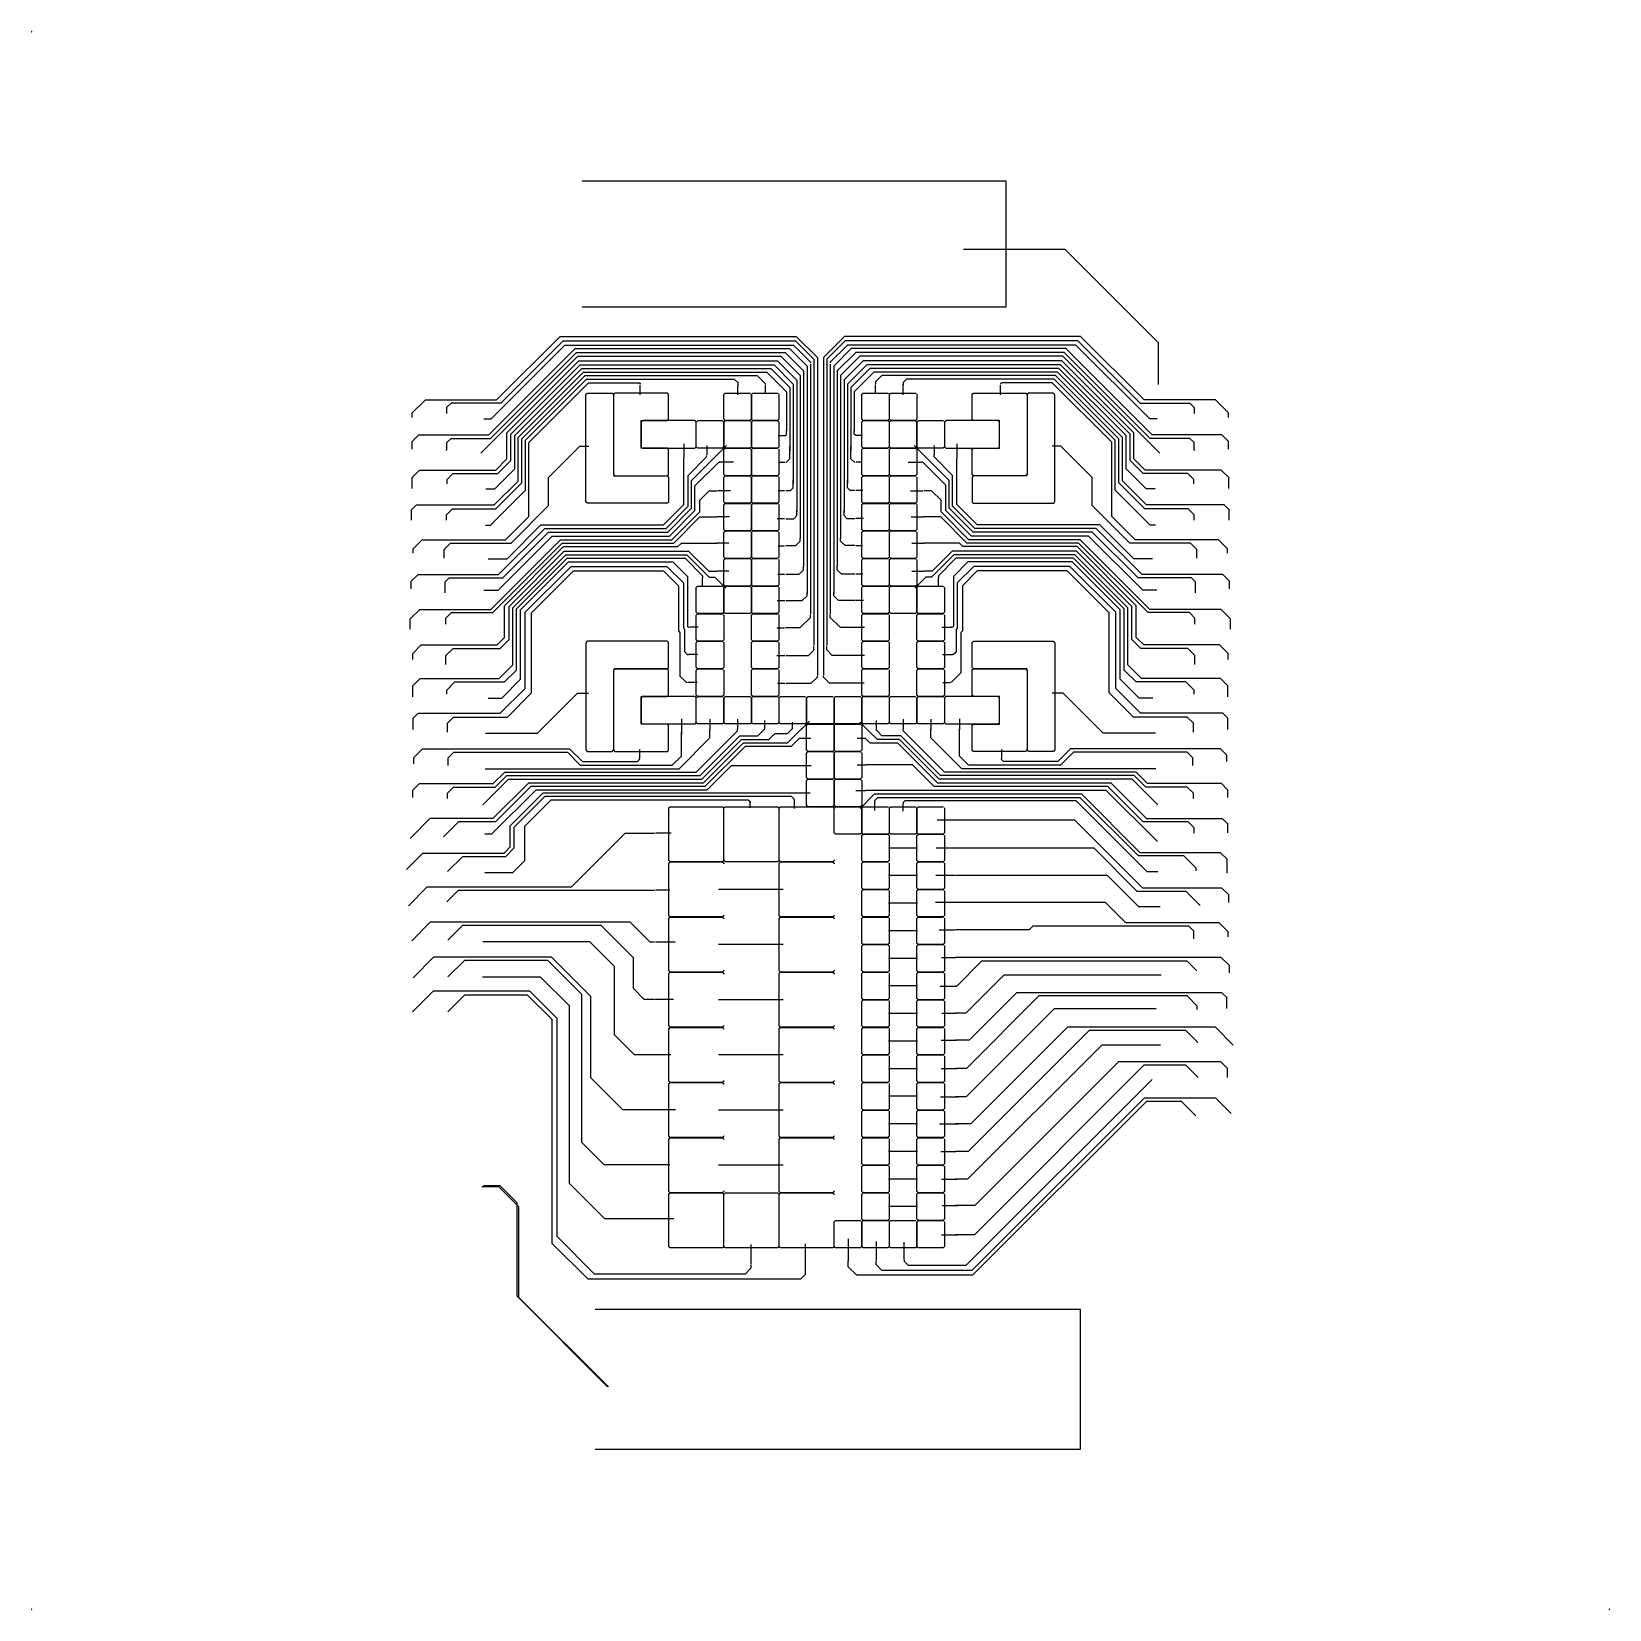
# Model space of a CAD drawing. Header units: millimetres. Extents: x -57500 to 57500, y -57500 to 57500.
import ezdxf

# ---------------------------------------------------------------- set-up
doc = ezdxf.new("R2010")
doc.units = ezdxf.units.MM

msp = doc.modelspace()

# ---------------------------------------------------------------- linework, layer by layer
for p, q in [((-57489.95, 57500), (-57500, 57500)), ((-57489.95, 57490.05), (-57489.95, 57500)), ((57500, 57500), (57499, 57500)), ((57500, 57499), (57500, 57500)), ((-57500, 57490.05), (-57489.95, 57490.05)), ((57499, 57499), (57500, 57499)), ((13542.9, 46596.05), (-17371, 46596.05)), ((13542.9, 37436.4), (13542.9, 46596.05)), ((10411.7, 41647.15), (17811.55, 41647.15)), ((17811.55, 41647.15), (24617.7, 34841)), ((-17371, 37436.4), (13542.9, 37436.4)), ((-24008.4, 29269.5), (-18627.8, 34650.1)), ((-23601.95, 30655.45), (-18976.45, 35280.95)), ((-23255.5, 30470.8), (-18761.7, 34964.6)), ((-18976.45, 35280.95), (-1771.15, 35280.95)), ((-18761.7, 34964.6), (-1820, 34964.6)), ((-18627.8, 34650.1), (-1974.75, 34650.1)), ((-1974.75, 34650.1), (-730.25, 33405.6)), ((-1820, 34964.6), (-480.1, 33624.7)), ((-1771.15, 35280.95), (-230.6, 33740.4)), ((1755.55, 35281.4), (215, 33740.85)), ((1804.4, 34965.05), (464.5, 33625.15)), ((1959.15, 34650.55), (714.65, 33406.05)), ((18960.85, 35281.4), (1755.55, 35281.4)), ((18746.1, 34965.05), (1804.4, 34965.05)), ((18612.2, 34650.55), (1959.15, 34650.55)), ((23992.8, 29269.95), (18612.2, 34650.55)), ((23239.9, 30471.25), (18746.1, 34965.05)), ((23586.35, 30655.9), (18960.85, 35281.4)), ((24617.7, 34841), (24617.7, 31787.75)), ((-24749.85, 26768.65), (-17681.55, 33836.95)), ((-24179.05, 28100.45), (-17885.7, 34393.8)), ((-24047.35, 27850.75), (-17779.2, 34118.9)), ((-22854.2, 28255.8), (-17601.35, 33508.65)), ((-17885.7, 34393.8), (-2260.45, 34393.8)), ((-17779.2, 34118.9), (-2580.55, 34118.9)), ((-17681.55, 33836.95), (-2882.95, 33836.95)), ((-17601.35, 33508.65), (-3133.8, 33508.65)), ((-3133.8, 33508.65), (-1729.7, 32104.55)), ((-2882.95, 33836.95), (-1480.15, 32434.15)), ((-2580.55, 34118.9), (-1230.75, 32769.1)), ((-2260.45, 34393.8), (-980.85, 33114.2)), ((-730.25, 33405.6), (-730.25, 33349.3)), ((-480.25, 33522.95), (-480.25, 12765.4)), ((-480.1, 33624.7), (-480.1, 33518.1)), ((-230.6, 33740.4), (-230.6, 33521.85)), ((-230.25, 33522.95), (-230.25, 10572.15)), ((214.65, 33523.4), (214.65, 10572.6)), ((215, 33740.85), (215, 33522.3)), ((464.5, 33625.15), (464.5, 33518.55)), ((464.65, 33523.4), (464.65, 12765.85)), ((714.65, 33406.05), (714.65, 33349.75)), ((2244.85, 34394.25), (965.25, 33114.65)), ((2564.95, 34119.35), (1215.15, 32769.55)), ((2867.35, 33837.4), (1464.55, 32434.6)), ((3118.2, 33509.1), (1714.1, 32105)), ((17870.1, 34394.25), (2244.85, 34394.25)), ((17763.6, 34119.35), (2564.95, 34119.35)), ((17665.95, 33837.4), (2867.35, 33837.4)), ((17585.75, 33509.1), (3118.2, 33509.1)), ((22838.6, 28256.25), (17585.75, 33509.1)), ((24734.25, 26769.1), (17665.95, 33837.4)), ((24031.75, 27851.2), (17763.6, 34119.35)), ((24163.45, 28100.9), (17870.1, 34394.25)), ((-22580.25, 28148.6), (-17513.2, 33215.65)), ((-22281.7, 28062.65), (-17396.5, 32947.85)), ((-22034.65, 27919.2), (-17281.9, 32671.95)), ((-21757.85, 27814.35), (-17142.8, 32429.4)), ((-17513.2, 33215.65), (-3387.35, 33215.65)), ((-17396.5, 32947.85), (-3620.15, 32947.85)), ((-17281.9, 32671.95), (-3913.45, 32671.95)), ((-17142.8, 32429.4), (-4619.65, 32429.4)), ((-4619.65, 32429.4), (-4018.2, 31827.95)), ((-3913.45, 32671.95), (-2480.2, 31238.7)), ((-3620.15, 32947.85), (-2229.95, 31557.65)), ((-3387.35, 33215.65), (-1980.25, 31808.55)), ((-1480.15, 32434.15), (-1480.15, 32015.5)), ((-1230.75, 32769.1), (-1230.75, 32233.95)), ((-1230.25, 32238.2), (-1230.25, 18504.4)), ((-980.85, 33114.2), (-980.85, 32816.15)), ((-980.25, 32821), (-980.25, 16528.1)), ((-730.25, 33265.55), (-730.25, 15041.05)), ((714.65, 33266), (714.65, 15041.5)), ((964.65, 32821.45), (964.65, 16528.55)), ((965.25, 33114.65), (965.25, 32816.6)), ((1214.65, 32238.65), (1214.65, 18504.85)), ((1215.15, 32769.55), (1215.15, 32234.4)), ((1464.55, 32434.6), (1464.55, 32015.95)), ((3371.75, 33216.1), (1964.65, 31809)), ((3604.55, 32948.3), (2214.35, 31558.1)), ((3897.85, 32672.4), (2464.6, 31239.15)), ((17497.6, 33216.1), (3371.75, 33216.1)), ((17380.9, 32948.3), (3604.55, 32948.3)), ((17266.3, 32672.4), (3897.85, 32672.4)), ((4460.95, 32429.85), (4002.6, 31971.5)), ((17127.2, 32429.85), (4460.95, 32429.85)), ((21742.25, 27814.8), (17127.2, 32429.85)), ((22019.05, 27919.65), (17266.3, 32672.4)), ((22266.1, 28063.1), (17380.9, 32948.3)), ((22564.65, 28149.05), (17497.6, 33216.1)), ((-22045.55, 31678.8), (-23306.6, 30417.75)), ((-21495.25, 27717.75), (-17044.45, 32168.55)), ((-21245.55, 27561.65), (-16906.05, 31901.15)), ((-17088.101, 31049.065), (-17087.129, 31051.938)), ((-17087.129, 31051.938), (-17086.054, 31054.572)), ((-17086.054, 31054.572), (-17084.871, 31057.011)), ((-17084.871, 31057.011), (-17083.576, 31059.299)), ((-17083.576, 31059.299), (-17082.162, 31061.481)), ((-17082.162, 31061.481), (-17080.624, 31063.6)), ((-17080.624, 31063.6), (-17078.957, 31065.701)), ((-17078.957, 31065.701), (-17077.157, 31067.828)), ((-17077.157, 31067.828), (-17075.217, 31070.025)), ((-17075.217, 31070.025), (-17073.146, 31072.306)), ((-17073.146, 31072.306), (-17070.969, 31074.653)), ((-17070.969, 31074.653), (-17068.711, 31077.045)), ((-17068.711, 31077.045), (-17066.396, 31079.461)), ((-17066.396, 31079.461), (-17064.049, 31081.881)), ((-17064.049, 31081.881), (-17061.697, 31084.285)), ((-17061.697, 31084.285), (-17059.363, 31086.65)), ((-17059.363, 31086.65), (-17057.073, 31088.958)), ((-17057.073, 31088.958), (-17054.852, 31091.186)), ((-17054.852, 31091.186), (-17052.724, 31093.315)), ((-17052.724, 31093.315), (-17032.756, 31113.283)), ((-17044.45, 32168.55), (-6282, 32168.55)), ((-17032.756, 31113.283), (-17030.664, 31115.374)), ((-17030.664, 31115.374), (-17028.465, 31117.567)), ((-17028.465, 31117.567), (-17026.18, 31119.836)), ((-17026.18, 31119.836), (-17023.829, 31122.156)), ((-17023.829, 31122.156), (-17021.431, 31124.501)), ((-17021.431, 31124.501), (-17019.008, 31126.845)), ((-17019.008, 31126.845), (-17016.579, 31129.164)), ((-17016.579, 31129.164), (-17014.165, 31131.431)), ((-17014.165, 31131.431), (-17011.786, 31133.621)), ((-17011.786, 31133.621), (-17009.463, 31135.709)), ((-17009.463, 31135.709), (-17007.215, 31137.669)), ((-17007.215, 31137.669), (-17005.048, 31139.485)), ((-17005.048, 31139.485), (-17002.938, 31141.159)), ((-17002.938, 31141.159), (-17000.86, 31142.696)), ((-17000.86, 31142.696), (-16998.786, 31144.1)), ((-16998.786, 31144.1), (-16996.689, 31145.375)), ((-16996.689, 31145.375), (-16994.543, 31146.525)), ((-16994.543, 31146.525), (-16992.322, 31147.555)), ((-16992.322, 31147.555), (-16989.997, 31148.47)), ((-16989.997, 31148.47), (-16987.544, 31149.273)), ((-16987.544, 31149.273), (-16984.935, 31149.969)), ((-16984.935, 31149.969), (-16982.144, 31150.563)), ((-16982.144, 31150.563), (-16979.177, 31151.06)), ((-16979.177, 31151.06), (-16976.067, 31151.47)), ((-16976.067, 31151.47), (-16972.848, 31151.801)), ((-16972.848, 31151.801), (-16969.557, 31152.062)), ((-16969.557, 31152.062), (-16966.228, 31152.261)), ((-16966.228, 31152.261), (-16962.896, 31152.408)), ((-16962.896, 31152.408), (-16959.595, 31152.51)), ((-16959.595, 31152.51), (-16956.361, 31152.577)), ((-16956.361, 31152.577), (-16953.228, 31152.617)), ((-16953.228, 31152.617), (-16950.232, 31152.639)), ((-16950.232, 31152.639), (-16947.4, 31152.652)), ((-16947.4, 31152.652), (-16944.708, 31152.657)), ((-16944.708, 31152.657), (-16942.106, 31152.656)), ((-16942.106, 31152.656), (-16939.543, 31152.651)), ((-16939.543, 31152.651), (-16936.97, 31152.641)), ((-16936.97, 31152.641), (-16934.336, 31152.628)), ((-16934.336, 31152.628), (-16931.592, 31152.614)), ((-16931.592, 31152.614), (-16928.688, 31152.597)), ((-16928.688, 31152.597), (-16925.573, 31152.581)), ((-16925.573, 31152.581), (-16922.198, 31152.565)), ((-16922.198, 31152.565), (-16918.513, 31152.551)), ((-16918.513, 31152.551), (-16914.474, 31152.539)), ((-16914.474, 31152.539), (-16910.059, 31152.53)), ((-16910.059, 31152.53), (-16905.252, 31152.522)), ((-16906.05, 31901.15), (-13202.35, 31901.15)), ((-16905.252, 31152.522), (-16900.037, 31152.516)), ((-16900.037, 31152.516), (-16894.397, 31152.512)), ((-16894.397, 31152.512), (-16888.315, 31152.509)), ((-16888.315, 31152.509), (-16881.774, 31152.507)), ((-16881.774, 31152.507), (-16874.757, 31152.506)), ((-16874.757, 31152.506), (-16867.249, 31152.505)), ((-16867.249, 31152.505), (-15250.487, 31152.505)), ((-15250.487, 31152.505), (-15245.414, 31152.504)), ((-15245.414, 31152.504), (-15240.742, 31152.504)), ((-15240.742, 31152.504), (-15236.436, 31152.503)), ((-15236.436, 31152.503), (-15232.462, 31152.502)), ((-15232.462, 31152.502), (-15228.786, 31152.501)), ((-15228.786, 31152.501), (-15225.373, 31152.5)), ((-15225.373, 31152.5), (-15222.189, 31152.498)), ((-15222.189, 31152.498), (-15219.199, 31152.495)), ((-15219.199, 31152.495), (-15216.372, 31152.487)), ((-15216.372, 31152.487), (-15213.681, 31152.457)), ((-15213.681, 31152.457), (-15211.1, 31152.385)), ((-15211.1, 31152.385), (-15208.604, 31152.256)), ((-15208.604, 31152.256), (-15206.165, 31152.049)), ((-15206.165, 31152.049), (-15203.76, 31151.748)), ((-15203.76, 31151.748), (-15201.36, 31151.334)), ((-15201.36, 31151.334), (-15198.942, 31150.789)), ((-15198.942, 31150.789), (-15196.478, 31150.095)), ((-15196.478, 31150.095), (-15193.943, 31149.233)), ((-15193.943, 31149.233), (-15191.312, 31148.188)), ((-15191.312, 31148.188), (-15188.586, 31146.96)), ((-15188.586, 31146.96), (-15185.791, 31145.571)), ((-15185.791, 31145.571), (-15182.954, 31144.045)), ((-15182.954, 31144.045), (-15180.105, 31142.403)), ((-15180.105, 31142.403), (-15177.271, 31140.669)), ((-15177.271, 31140.669), (-15174.479, 31138.865)), ((-15174.479, 31138.865), (-15171.758, 31137.014)), ((-15171.758, 31137.014), (-15169.135, 31135.139)), ((-15169.135, 31135.139), (-15166.638, 31133.262)), ((-15166.638, 31133.262), (-15164.296, 31131.406)), ((-15164.296, 31131.406), (-15162.132, 31129.591)), ((-15162.132, 31129.591), (-15160.133, 31127.815)), ((-15160.133, 31127.815), (-15158.268, 31126.062)), ((-15158.268, 31126.062), (-15156.508, 31124.319)), ((-15156.508, 31124.319), (-15154.821, 31122.57)), ((-15154.821, 31122.57), (-15153.177, 31120.801)), ((-15153.177, 31120.801), (-15151.544, 31118.997)), ((-15151.544, 31118.997), (-15149.892, 31117.143)), ((-15149.892, 31117.143), (-15148.191, 31115.226)), ((-15148.191, 31115.226), (-15146.409, 31113.231)), ((-15146.409, 31113.231), (-15144.515, 31111.142)), ((-15144.515, 31111.142), (-15142.489, 31108.952)), ((-15142.489, 31108.952), (-15140.345, 31106.678)), ((-15140.345, 31106.678), (-15138.107, 31104.343)), ((-15138.107, 31104.343), (-15135.797, 31101.97)), ((-15135.797, 31101.97), (-15133.438, 31099.581)), ((-15133.438, 31099.581), (-15131.053, 31097.201)), ((-15131.053, 31097.201), (-15128.666, 31094.851)), ((-15128.666, 31094.851), (-15126.298, 31092.554)), ((-15126.298, 31092.554), (-15123.974, 31090.334)), ((-15123.974, 31090.334), (-15121.716, 31088.213)), ((-15121.716, 31088.213), (-15119.547, 31086.214)), ((-15119.547, 31086.214), (-15117.478, 31084.34)), ((-15117.478, 31084.34), (-15115.503, 31082.561)), ((-15115.503, 31082.561), (-15113.613, 31080.844)), ((-15113.613, 31080.844), (-15111.797, 31079.156)), ((-15111.797, 31079.156), (-15110.047, 31077.464)), ((-15110.047, 31077.464), (-15108.354, 31075.734)), ((-15108.354, 31075.734), (-15106.708, 31073.933)), ((-15106.708, 31073.933), (-15105.101, 31072.028)), ((-15105.101, 31072.028), (-15103.523, 31069.986)), ((-15103.523, 31069.986), (-15101.965, 31067.774)), ((-15101.965, 31067.774), (-15100.419, 31065.36)), ((-15100.419, 31065.36), (-15098.888, 31062.748)), ((-15098.888, 31062.748), (-15097.387, 31059.972)), ((-15097.387, 31059.972), (-15095.93, 31057.065)), ((-15095.93, 31057.065), (-15094.532, 31054.061)), ((-15094.532, 31054.061), (-15093.208, 31050.995)), ((-15093.208, 31050.995), (-15091.971, 31047.9)), ((-15077.502, 31051.681), (-15079.221, 31047.395)), ((-15075.496, 31055.596), (-15077.502, 31051.681)), ((-15073.236, 31059.242), (-15075.496, 31055.596)), ((-15070.755, 31062.72), (-15073.236, 31059.242)), ((-15068.089, 31066.131), (-15070.755, 31062.72)), ((-15065.274, 31069.527), (-15068.089, 31066.131)), ((-15062.353, 31072.889), (-15065.274, 31069.527)), ((-15059.366, 31076.197), (-15062.353, 31072.889)), ((-15056.356, 31079.426), (-15059.366, 31076.197)), ((-15053.364, 31082.555), (-15056.356, 31079.426)), ((-15050.433, 31085.56), (-15053.364, 31082.555)), ((-15047.604, 31088.42), (-15050.433, 31085.56)), ((-15044.919, 31091.111), (-15047.604, 31088.42)), ((-15024.415, 31111.615), (-15044.919, 31091.111)), ((-15021.755, 31114.273), (-15024.415, 31111.615)), ((-15018.944, 31117.074), (-15021.755, 31114.273)), ((-15016.02, 31119.971), (-15018.944, 31117.074)), ((-15013.025, 31122.914), (-15016.02, 31119.971)), ((-15009.999, 31125.856), (-15013.025, 31122.914)), ((-15006.982, 31128.749), (-15009.999, 31125.856)), ((-15004.015, 31131.544), (-15006.982, 31128.749)), ((-15001.138, 31134.193), (-15004.015, 31131.544)), ((-14998.389, 31136.649), (-15001.138, 31134.193)), ((-14995.764, 31138.892), (-14998.389, 31136.649)), ((-14993.21, 31140.928), (-14995.764, 31138.892)), ((-14990.674, 31142.767), (-14993.21, 31140.928)), ((-14988.102, 31144.418), (-14990.674, 31142.767)), ((-14985.439, 31145.889), (-14988.102, 31144.418)), ((-14982.631, 31147.189), (-14985.439, 31145.889)), ((-14979.625, 31148.328), (-14982.631, 31147.189)), ((-14976.367, 31149.315), (-14979.625, 31148.328)), ((-14972.815, 31150.157), (-14976.367, 31149.315)), ((-14969.006, 31150.866), (-14972.815, 31150.157)), ((-14965.01, 31151.454), (-14969.006, 31150.866)), ((-14960.895, 31151.93), (-14965.01, 31151.454)), ((-14956.73, 31152.307), (-14960.895, 31151.93)), ((-14952.584, 31152.595), (-14956.73, 31152.307)), ((-14948.524, 31152.805), (-14952.584, 31152.595)), ((-14944.621, 31152.948), (-14948.524, 31152.805)), ((-14940.943, 31153.036), (-14944.621, 31152.948)), ((-14937.489, 31153.079), (-14940.943, 31153.036)), ((-14934.118, 31153.083), (-14937.489, 31153.079)), ((-14930.668, 31153.057), (-14934.118, 31153.083)), ((-14926.977, 31153.006), (-14930.668, 31153.057)), ((-14922.885, 31152.939), (-14926.977, 31153.006)), ((-14918.229, 31152.862), (-14922.885, 31152.939)), ((-14912.849, 31152.783), (-14918.229, 31152.862)), ((-14906.583, 31152.709), (-14912.849, 31152.783)), ((-14899.271, 31152.646), (-14906.583, 31152.709)), ((-14890.79, 31152.597), (-14899.271, 31152.646)), ((-14881.042, 31152.561), (-14890.79, 31152.597)), ((-14869.929, 31152.534), (-14881.042, 31152.561)), ((-14857.355, 31152.516), (-14869.929, 31152.534)), ((-14843.224, 31152.505), (-14857.355, 31152.516)), ((-14827.437, 31152.5), (-14843.224, 31152.505)), ((-14809.9, 31152.498), (-14827.437, 31152.5)), ((-14790.514, 31152.497), (-14809.9, 31152.498)), ((-11250.493, 31152.497), (-14790.514, 31152.497)), ((-13202.35, 31901.15), (-13133.45, 31832.25)), ((-13134.35, 31029.45), (-13134.35, 31723.3)), ((-13133.45, 31832.25), (-13133.45, 31800.15)), ((-11244.6, 31152.498), (-11250.493, 31152.497)), ((-11238.984, 31152.501), (-11244.6, 31152.498)), ((-11233.644, 31152.51), (-11238.984, 31152.501)), ((-11228.577, 31152.529), (-11233.644, 31152.51)), ((-11223.782, 31152.56), (-11228.577, 31152.529)), ((-11219.258, 31152.606), (-11223.782, 31152.56)), ((-11215.003, 31152.671), (-11219.258, 31152.606)), ((-11211.016, 31152.757), (-11215.003, 31152.671)), ((-11207.294, 31152.869), (-11211.016, 31152.757)), ((-11203.818, 31152.995), (-11207.294, 31152.869)), ((-11200.536, 31153.104), (-11203.818, 31152.995)), ((-11197.393, 31153.159), (-11200.536, 31153.104)), ((-11194.333, 31153.127), (-11197.393, 31153.159)), ((-11191.302, 31152.971), (-11194.333, 31153.127)), ((-11188.244, 31152.656), (-11191.302, 31152.971)), ((-11185.104, 31152.149), (-11188.244, 31152.656)), ((-11181.827, 31151.412), (-11185.104, 31152.149)), ((-11178.363, 31150.416), (-11181.827, 31151.412)), ((-11174.73, 31149.165), (-11178.363, 31150.416)), ((-11170.989, 31147.696), (-11174.73, 31149.165)), ((-11167.203, 31146.04), (-11170.989, 31147.696)), ((-11163.434, 31144.233), (-11167.203, 31146.04)), ((-11159.746, 31142.308), (-11163.434, 31144.233)), ((-11156.2, 31140.299), (-11159.746, 31142.308)), ((-11152.86, 31138.241), (-11156.2, 31140.299)), ((-11149.789, 31136.167), (-11152.86, 31138.241)), ((-11147.026, 31134.102), (-11149.789, 31136.167)), ((-11144.528, 31132.033), (-11147.026, 31134.102)), ((-11142.23, 31129.94), (-11144.528, 31132.033)), ((-11140.07, 31127.801), (-11142.23, 31129.94)), ((-11137.984, 31125.595), (-11140.07, 31127.801)), ((-11135.907, 31123.303), (-11137.984, 31125.595)), ((-11133.777, 31120.902), (-11135.907, 31123.303)), ((-11131.529, 31118.372), (-11133.777, 31120.902)), ((-11129.101, 31115.693), (-11131.529, 31118.372)), ((-11126.475, 31112.871), (-11129.101, 31115.693)), ((-11123.691, 31109.949), (-11126.475, 31112.871)), ((-11120.793, 31106.97), (-11123.691, 31109.949)), ((-11117.826, 31103.979), (-11120.793, 31106.97)), ((-11114.834, 31101.021), (-11117.826, 31103.979)), ((-11111.861, 31098.14), (-11114.834, 31101.021)), ((-11108.953, 31095.381), (-11111.861, 31098.14)), ((-11106.153, 31092.788), (-11108.953, 31095.381)), ((-11103.502, 31090.397), (-11106.153, 31092.788)), ((-11100.995, 31088.181), (-11103.502, 31090.397)), ((-11098.611, 31086.075), (-11100.995, 31088.181)), ((-11096.325, 31084.019), (-11098.611, 31086.075)), ((-11094.113, 31081.948), (-11096.325, 31084.019)), ((-11091.952, 31079.801), (-11094.113, 31081.948)), ((-11089.819, 31077.515), (-11091.952, 31079.801)), ((-11087.689, 31075.028), (-11089.819, 31077.515)), ((-11085.539, 31072.277), (-11087.689, 31075.028)), ((-11083.361, 31069.228), (-11085.539, 31072.277)), ((-11081.185, 31065.929), (-11083.361, 31069.228)), ((-11079.05, 31062.439), (-11081.185, 31065.929)), ((-11076.993, 31058.817), (-11079.05, 31062.439)), ((-11075.055, 31055.123), (-11076.993, 31058.817)), ((-11073.271, 31051.417), (-11075.055, 31055.123)), ((-11071.682, 31047.759), (-11073.271, 31051.417)), ((-7040.602, 31040.615), (-7036.896, 31051.906)), ((-7036.896, 31051.906), (-7031.339, 31062.399)), ((-7031.339, 31062.399), (-7024.157, 31071.787)), ((-7024.157, 31071.787), (-7015.828, 31080.157)), ((-7015.828, 31080.157), (-6969.694, 31126.291)), ((-6969.694, 31126.291), (-6962.262, 31133.704)), ((-6962.262, 31133.704), (-6954.043, 31140.255)), ((-6954.043, 31140.255), (-6944.926, 31145.538)), ((-6944.926, 31145.538), (-6935.076, 31149.406)), ((-6935.076, 31149.406), (-6924.607, 31151.774)), ((-6924.607, 31151.774), (-6913.912, 31152.501)), ((-6913.912, 31152.501), (-5172.861, 31152.501)), ((-6282, 32168.55), (-6033.5, 31920.05)), ((-6033.5, 31920.05), (-6033.5, 31681.5)), ((-6032.2, 31022.95), (-6032.2, 31693.25)), ((-5172.861, 31152.501), (-5161.053, 31152.419)), ((-5161.053, 31152.419), (-5149.365, 31150.624)), ((-5149.365, 31150.624), (-5138.074, 31146.918)), ((-5138.074, 31146.918), (-5127.581, 31141.361)), ((-5127.581, 31141.361), (-5118.193, 31134.179)), ((-5118.193, 31134.179), (-5109.823, 31125.85)), ((-5063.689, 31079.716), (-5056.277, 31072.284)), ((-5056.277, 31072.284), (-5049.725, 31064.065)), ((-5049.725, 31064.065), (-5044.442, 31054.948)), ((-5044.442, 31054.948), (-5040.575, 31045.098)), ((-5030.602, 31040.615), (-5026.896, 31051.906)), ((-5026.896, 31051.906), (-5021.339, 31062.399)), ((-5021.339, 31062.399), (-5014.157, 31071.787)), ((-5014.157, 31071.787), (-5005.828, 31080.157)), ((-5005.828, 31080.157), (-4959.694, 31126.291)), ((-4959.694, 31126.291), (-4952.262, 31133.704)), ((-4952.262, 31133.704), (-4944.043, 31140.255)), ((-4944.043, 31140.255), (-4934.926, 31145.538)), ((-4934.926, 31145.538), (-4925.076, 31149.406)), ((-4925.076, 31149.406), (-4914.607, 31151.774)), ((-4914.607, 31151.774), (-4903.912, 31152.501)), ((-4903.912, 31152.501), (-3162.861, 31152.501)), ((-4020.1, 31090.1), (-4020.1, 31761.7)), ((-4018.2, 31827.95), (-4018.2, 31810.75)), ((-3162.861, 31152.501), (-3151.053, 31152.419)), ((-3151.053, 31152.419), (-3139.365, 31150.624)), ((-3139.365, 31150.624), (-3128.074, 31146.918)), ((-3128.074, 31146.918), (-3117.581, 31141.361)), ((-3117.581, 31141.361), (-3108.193, 31134.179)), ((-3108.193, 31134.179), (-3099.823, 31125.85)), ((-3053.689, 31079.716), (-3046.277, 31072.284)), ((-3046.277, 31072.284), (-3039.725, 31064.065)), ((-3039.725, 31064.065), (-3034.442, 31054.948)), ((-3034.442, 31054.948), (-3030.575, 31045.098)), ((-2480.25, 31109.6), (-2480.25, 28358.55)), ((-2480.2, 31238.7), (-2480.2, 31106.85)), ((-2230.25, 31406.3), (-2230.25, 26950.9)), ((-2229.95, 31557.65), (-2229.95, 31405.3)), ((-1980.25, 31808.55), (-1980.25, 31516.15)), ((-1980.25, 31520.95), (-1980.25, 24566.6)), ((-1730.25, 31758.9), (-1730.25, 22479.45)), ((-1729.7, 32104.55), (-1729.7, 31756.8)), ((-1480.25, 32020.95), (-1480.25, 20555.65)), ((1464.65, 32021.4), (1464.65, 20556.1)), ((1714.1, 32105), (1714.1, 31757.25)), ((1714.65, 31759.35), (1714.65, 22479.9)), ((1964.65, 31809), (1964.65, 31516.6)), ((1964.65, 31521.4), (1964.65, 24567.05)), ((2214.35, 31558.1), (2214.35, 31405.75)), ((2214.65, 31406.75), (2214.65, 26951.35)), ((2464.6, 31239.15), (2464.6, 31107.3)), ((2464.65, 31110.05), (2464.65, 28359)), ((3009.398, 31040.615), (3013.104, 31051.906)), ((3013.104, 31051.906), (3018.661, 31062.399)), ((3018.661, 31062.399), (3025.843, 31071.787)), ((3025.843, 31071.787), (3034.172, 31080.157)), ((3034.172, 31080.157), (3080.306, 31126.291)), ((3080.306, 31126.291), (3087.738, 31133.704)), ((3087.738, 31133.704), (3095.957, 31140.255)), ((3095.957, 31140.255), (3105.074, 31145.538)), ((3105.074, 31145.538), (3114.924, 31149.406)), ((3114.924, 31149.406), (3125.393, 31151.774)), ((3125.393, 31151.774), (3136.088, 31152.501)), ((3136.088, 31152.501), (4877.139, 31152.501)), ((4002.6, 31971.5), (4002.6, 31811.2)), ((4004.5, 31090.55), (4004.5, 31762.15)), ((4877.139, 31152.501), (4888.947, 31152.419)), ((4888.947, 31152.419), (4900.635, 31150.624)), ((4900.635, 31150.624), (4911.926, 31146.918)), ((4911.926, 31146.918), (4922.419, 31141.361)), ((4922.419, 31141.361), (4931.807, 31134.179)), ((4931.807, 31134.179), (4940.177, 31125.85)), ((4986.311, 31079.716), (4993.723, 31072.284)), ((4993.723, 31072.284), (5000.275, 31064.065)), ((5000.275, 31064.065), (5005.558, 31054.948)), ((5005.558, 31054.948), (5009.425, 31045.098)), ((5019.398, 31040.615), (5023.104, 31051.906)), ((5023.104, 31051.906), (5028.661, 31062.399)), ((5028.661, 31062.399), (5035.843, 31071.787)), ((5035.843, 31071.787), (5044.172, 31080.157)), ((5044.172, 31080.157), (5090.306, 31126.291)), ((5090.306, 31126.291), (5097.738, 31133.704)), ((5097.738, 31133.704), (5105.957, 31140.255)), ((5105.957, 31140.255), (5115.074, 31145.538)), ((5115.074, 31145.538), (5124.924, 31149.406)), ((5124.924, 31149.406), (5135.393, 31151.774)), ((5135.393, 31151.774), (5146.088, 31152.501)), ((5146.088, 31152.501), (6887.139, 31152.501)), ((6016.6, 31023.4), (6016.6, 31778.5)), ((6269.05, 32169), (6018.4, 31918.35)), ((6018.4, 31918.35), (6018.4, 31758.2)), ((17028.85, 32169), (6269.05, 32169)), ((6887.139, 31152.501), (6898.947, 31152.419)), ((6898.947, 31152.419), (6910.635, 31150.624)), ((6910.635, 31150.624), (6921.926, 31146.918)), ((6921.926, 31146.918), (6932.419, 31141.361)), ((6932.419, 31141.361), (6941.807, 31134.179)), ((6941.807, 31134.179), (6950.177, 31125.85)), ((6996.311, 31079.716), (7003.723, 31072.284)), ((7003.723, 31072.284), (7010.275, 31064.065)), ((7010.275, 31064.065), (7015.558, 31054.948)), ((7015.558, 31054.948), (7019.425, 31045.098)), ((11051.638, 31047.809), (11053.227, 31051.467)), ((11053.227, 31051.467), (11055.011, 31055.173)), ((11055.011, 31055.173), (11056.949, 31058.867)), ((11056.949, 31058.867), (11059.006, 31062.489)), ((11059.006, 31062.489), (11061.141, 31065.979)), ((11061.141, 31065.979), (11063.317, 31069.278)), ((11063.317, 31069.278), (11065.495, 31072.327)), ((11065.495, 31072.327), (11067.645, 31075.078)), ((11067.645, 31075.078), (11069.775, 31077.565)), ((11069.775, 31077.565), (11071.908, 31079.851)), ((11071.908, 31079.851), (11074.069, 31081.998)), ((11074.069, 31081.998), (11076.281, 31084.069)), ((11076.281, 31084.069), (11078.567, 31086.125)), ((11078.567, 31086.125), (11080.951, 31088.231)), ((11080.951, 31088.231), (11083.458, 31090.447)), ((11083.458, 31090.447), (11086.109, 31092.838)), ((11086.109, 31092.838), (11088.909, 31095.431)), ((11088.909, 31095.431), (11091.817, 31098.19)), ((11091.817, 31098.19), (11094.79, 31101.071)), ((11094.79, 31101.071), (11097.782, 31104.029)), ((11097.782, 31104.029), (11100.749, 31107.02)), ((11100.749, 31107.02), (11103.647, 31109.999)), ((11103.647, 31109.999), (11106.431, 31112.921)), ((11106.431, 31112.921), (11109.057, 31115.743)), ((11109.057, 31115.743), (11111.485, 31118.422)), ((11111.485, 31118.422), (11113.733, 31120.952)), ((11113.733, 31120.952), (11115.863, 31123.353)), ((11115.863, 31123.353), (11117.94, 31125.645)), ((11117.94, 31125.645), (11120.026, 31127.851)), ((11120.026, 31127.851), (11122.186, 31129.99)), ((11122.186, 31129.99), (11124.484, 31132.083)), ((11124.484, 31132.083), (11126.982, 31134.152)), ((11126.982, 31134.152), (11129.745, 31136.217)), ((11129.745, 31136.217), (11132.816, 31138.291)), ((11132.816, 31138.291), (11136.156, 31140.349)), ((11136.156, 31140.349), (11139.702, 31142.358)), ((11139.702, 31142.358), (11143.39, 31144.283)), ((11143.39, 31144.283), (11147.159, 31146.09)), ((11147.159, 31146.09), (11150.945, 31147.746)), ((11150.945, 31147.746), (11154.686, 31149.215)), ((11154.686, 31149.215), (11158.319, 31150.466)), ((11158.319, 31150.466), (11161.783, 31151.462)), ((11161.783, 31151.462), (11165.06, 31152.199)), ((11165.06, 31152.199), (11168.2, 31152.706)), ((11168.2, 31152.706), (11171.258, 31153.021)), ((11171.258, 31153.021), (11174.289, 31153.177)), ((11174.289, 31153.177), (11177.349, 31153.209)), ((11177.349, 31153.209), (11180.492, 31153.154)), ((11180.492, 31153.154), (11183.774, 31153.045)), ((11183.774, 31153.045), (11187.25, 31152.919)), ((11187.25, 31152.919), (11190.972, 31152.807)), ((11190.972, 31152.807), (11194.959, 31152.721)), ((11194.959, 31152.721), (11199.214, 31152.656)), ((11199.214, 31152.656), (11203.738, 31152.61)), ((11203.738, 31152.61), (11208.533, 31152.579)), ((11208.533, 31152.579), (11213.6, 31152.56)), ((11213.6, 31152.56), (11218.94, 31152.551)), ((11218.94, 31152.551), (11224.556, 31152.548)), ((11224.556, 31152.548), (11230.449, 31152.547)), ((11230.449, 31152.547), (14770.47, 31152.547)), ((13186.75, 31901.6), (13117.85, 31832.7)), ((13117.85, 31832.7), (13117.85, 31800.6)), ((13118.75, 31029.9), (13118.75, 31723.75)), ((16890.45, 31901.6), (13186.75, 31901.6)), ((14770.47, 31152.547), (14789.856, 31152.548)), ((14789.856, 31152.548), (14807.393, 31152.55)), ((14807.393, 31152.55), (14823.18, 31152.555)), ((14823.18, 31152.555), (14837.311, 31152.566)), ((14837.311, 31152.566), (14849.885, 31152.584)), ((14849.885, 31152.584), (14860.998, 31152.611)), ((14860.998, 31152.611), (14870.746, 31152.647)), ((14870.746, 31152.647), (14879.227, 31152.696)), ((14879.227, 31152.696), (14886.539, 31152.759)), ((14886.539, 31152.759), (14892.805, 31152.833)), ((14892.805, 31152.833), (14898.185, 31152.912)), ((14898.185, 31152.912), (14902.841, 31152.989)), ((14902.841, 31152.989), (14906.933, 31153.056)), ((14906.933, 31153.056), (14910.624, 31153.107)), ((14910.624, 31153.107), (14914.074, 31153.133)), ((14914.074, 31153.133), (14917.445, 31153.129)), ((14917.445, 31153.129), (14920.899, 31153.086)), ((14920.899, 31153.086), (14924.577, 31152.998)), ((14924.577, 31152.998), (14928.48, 31152.855)), ((14928.48, 31152.855), (14932.54, 31152.645)), ((14932.54, 31152.645), (14936.686, 31152.357)), ((14936.686, 31152.357), (14940.851, 31151.98)), ((14940.851, 31151.98), (14944.966, 31151.504)), ((14944.966, 31151.504), (14948.962, 31150.916)), ((14948.962, 31150.916), (14952.771, 31150.207)), ((14952.771, 31150.207), (14956.323, 31149.365)), ((14956.323, 31149.365), (14959.581, 31148.378)), ((14959.581, 31148.378), (14962.587, 31147.239)), ((14962.587, 31147.239), (14965.395, 31145.939)), ((14965.395, 31145.939), (14968.058, 31144.468)), ((14968.058, 31144.468), (14970.63, 31142.817)), ((14970.63, 31142.817), (14973.166, 31140.978)), ((14973.166, 31140.978), (14975.72, 31138.942)), ((14975.72, 31138.942), (14978.345, 31136.699)), ((14978.345, 31136.699), (14981.094, 31134.243)), ((14981.094, 31134.243), (14983.971, 31131.594)), ((14983.971, 31131.594), (14986.938, 31128.799)), ((14986.938, 31128.799), (14989.955, 31125.906)), ((14989.955, 31125.906), (14992.981, 31122.964)), ((14992.981, 31122.964), (14995.976, 31120.021)), ((14995.976, 31120.021), (14998.9, 31117.124)), ((14998.9, 31117.124), (15001.711, 31114.323)), ((15001.711, 31114.323), (15004.371, 31111.665)), ((15004.371, 31111.665), (15024.875, 31091.161)), ((15024.875, 31091.161), (15027.56, 31088.47)), ((15027.56, 31088.47), (15030.389, 31085.61)), ((15030.389, 31085.61), (15033.32, 31082.605)), ((15033.32, 31082.605), (15036.312, 31079.476)), ((15036.312, 31079.476), (15039.322, 31076.247)), ((15039.322, 31076.247), (15042.309, 31072.939)), ((15042.309, 31072.939), (15045.23, 31069.577)), ((15045.23, 31069.577), (15048.045, 31066.181)), ((15048.045, 31066.181), (15050.711, 31062.77)), ((15050.711, 31062.77), (15053.192, 31059.292)), ((15053.192, 31059.292), (15055.452, 31055.646)), ((15055.452, 31055.646), (15057.458, 31051.731)), ((15057.458, 31051.731), (15059.177, 31047.445)), ((15073.201, 31050.995), (15071.964, 31047.9)), ((15074.525, 31054.061), (15073.201, 31050.995)), ((15075.923, 31057.065), (15074.525, 31054.061)), ((15077.38, 31059.972), (15075.923, 31057.065)), ((15078.881, 31062.748), (15077.38, 31059.972)), ((15080.412, 31065.36), (15078.881, 31062.748)), ((15081.958, 31067.774), (15080.412, 31065.36)), ((15083.516, 31069.986), (15081.958, 31067.774)), ((15085.094, 31072.028), (15083.516, 31069.986)), ((15086.701, 31073.933), (15085.094, 31072.028)), ((15088.347, 31075.734), (15086.701, 31073.933)), ((15090.04, 31077.464), (15088.347, 31075.734)), ((15091.79, 31079.156), (15090.04, 31077.464)), ((15093.606, 31080.844), (15091.79, 31079.156)), ((15095.496, 31082.561), (15093.606, 31080.844)), ((15097.471, 31084.34), (15095.496, 31082.561)), ((15099.54, 31086.214), (15097.471, 31084.34)), ((15101.709, 31088.213), (15099.54, 31086.214)), ((15103.967, 31090.334), (15101.709, 31088.213)), ((15106.291, 31092.554), (15103.967, 31090.334)), ((15108.659, 31094.851), (15106.291, 31092.554)), ((15111.046, 31097.201), (15108.659, 31094.851)), ((15113.431, 31099.581), (15111.046, 31097.201)), ((15115.79, 31101.97), (15113.431, 31099.581)), ((15118.1, 31104.343), (15115.79, 31101.97)), ((15120.338, 31106.678), (15118.1, 31104.343)), ((15122.482, 31108.952), (15120.338, 31106.678)), ((15124.508, 31111.142), (15122.482, 31108.952)), ((15126.402, 31113.231), (15124.508, 31111.142)), ((15128.184, 31115.226), (15126.402, 31113.231)), ((15129.885, 31117.143), (15128.184, 31115.226)), ((15131.537, 31118.997), (15129.885, 31117.143)), ((15133.17, 31120.801), (15131.537, 31118.997)), ((15134.814, 31122.57), (15133.17, 31120.801)), ((15136.501, 31124.319), (15134.814, 31122.57)), ((15138.261, 31126.062), (15136.501, 31124.319)), ((15140.126, 31127.815), (15138.261, 31126.062)), ((15142.125, 31129.591), (15140.126, 31127.815)), ((15144.289, 31131.406), (15142.125, 31129.591)), ((15146.631, 31133.262), (15144.289, 31131.406)), ((15149.128, 31135.139), (15146.631, 31133.262)), ((15151.751, 31137.014), (15149.128, 31135.139)), ((15154.472, 31138.865), (15151.751, 31137.014)), ((15157.264, 31140.669), (15154.472, 31138.865)), ((15160.098, 31142.403), (15157.264, 31140.669)), ((15162.947, 31144.045), (15160.098, 31142.403)), ((15165.784, 31145.571), (15162.947, 31144.045)), ((15168.579, 31146.96), (15165.784, 31145.571)), ((15171.305, 31148.188), (15168.579, 31146.96)), ((15173.936, 31149.233), (15171.305, 31148.188)), ((15176.471, 31150.095), (15173.936, 31149.233)), ((15178.935, 31150.789), (15176.471, 31150.095)), ((15181.353, 31151.334), (15178.935, 31150.789)), ((15183.753, 31151.748), (15181.353, 31151.334)), ((15186.158, 31152.049), (15183.753, 31151.748)), ((15188.597, 31152.256), (15186.158, 31152.049)), ((15191.093, 31152.385), (15188.597, 31152.256)), ((15193.674, 31152.457), (15191.093, 31152.385)), ((15196.365, 31152.487), (15193.674, 31152.457)), ((15199.192, 31152.495), (15196.365, 31152.487)), ((15202.182, 31152.498), (15199.192, 31152.495)), ((15205.366, 31152.5), (15202.182, 31152.498)), ((15208.779, 31152.501), (15205.366, 31152.5)), ((15212.455, 31152.502), (15208.779, 31152.501)), ((15216.429, 31152.503), (15212.455, 31152.502)), ((15220.735, 31152.504), (15216.429, 31152.503)), ((15225.407, 31152.504), (15220.735, 31152.504)), ((15230.48, 31152.505), (15225.407, 31152.504)), ((16847.242, 31152.505), (15230.48, 31152.505)), ((16854.75, 31152.506), (16847.242, 31152.505)), ((16861.767, 31152.507), (16854.75, 31152.506)), ((16868.308, 31152.509), (16861.767, 31152.507)), ((16874.39, 31152.512), (16868.308, 31152.509)), ((16880.03, 31152.516), (16874.39, 31152.512)), ((16885.245, 31152.522), (16880.03, 31152.516)), ((16890.052, 31152.53), (16885.245, 31152.522)), ((16894.467, 31152.539), (16890.052, 31152.53)), ((21229.95, 27562.1), (16890.45, 31901.6)), ((16898.506, 31152.551), (16894.467, 31152.539)), ((16902.191, 31152.565), (16898.506, 31152.551)), ((16905.566, 31152.581), (16902.191, 31152.565)), ((16908.681, 31152.597), (16905.566, 31152.581)), ((16911.585, 31152.614), (16908.681, 31152.597)), ((16914.329, 31152.628), (16911.585, 31152.614)), ((16916.963, 31152.641), (16914.329, 31152.628)), ((16919.536, 31152.651), (16916.963, 31152.641)), ((16922.099, 31152.656), (16919.536, 31152.651)), ((16924.701, 31152.657), (16922.099, 31152.656)), ((16927.393, 31152.652), (16924.701, 31152.657)), ((16930.225, 31152.639), (16927.393, 31152.652)), ((16933.221, 31152.617), (16930.225, 31152.639)), ((16936.354, 31152.577), (16933.221, 31152.617)), ((16939.588, 31152.51), (16936.354, 31152.577)), ((16942.889, 31152.408), (16939.588, 31152.51)), ((16946.221, 31152.261), (16942.889, 31152.408)), ((16949.55, 31152.062), (16946.221, 31152.261)), ((16952.841, 31151.801), (16949.55, 31152.062)), ((16956.06, 31151.47), (16952.841, 31151.801)), ((16959.17, 31151.06), (16956.06, 31151.47)), ((16962.137, 31150.563), (16959.17, 31151.06)), ((16964.928, 31149.969), (16962.137, 31150.563)), ((16967.537, 31149.273), (16964.928, 31149.969)), ((16969.99, 31148.47), (16967.537, 31149.273)), ((16972.315, 31147.555), (16969.99, 31148.47)), ((16974.536, 31146.525), (16972.315, 31147.555)), ((16976.682, 31145.375), (16974.536, 31146.525)), ((16978.779, 31144.1), (16976.682, 31145.375)), ((16980.853, 31142.696), (16978.779, 31144.1)), ((16982.931, 31141.159), (16980.853, 31142.696)), ((16985.041, 31139.485), (16982.931, 31141.159)), ((16987.208, 31137.669), (16985.041, 31139.485)), ((16989.456, 31135.709), (16987.208, 31137.669)), ((16991.779, 31133.621), (16989.456, 31135.709)), ((16994.158, 31131.431), (16991.779, 31133.621)), ((16996.572, 31129.164), (16994.158, 31131.431)), ((16999.001, 31126.845), (16996.572, 31129.164)), ((17001.424, 31124.501), (16999.001, 31126.845)), ((17003.822, 31122.156), (17001.424, 31124.501)), ((17006.173, 31119.836), (17003.822, 31122.156)), ((17008.458, 31117.567), (17006.173, 31119.836)), ((17010.657, 31115.374), (17008.458, 31117.567)), ((17012.749, 31113.283), (17010.657, 31115.374)), ((17032.717, 31093.315), (17012.749, 31113.283)), ((21479.65, 27718.2), (17028.85, 32169)), ((17034.845, 31091.186), (17032.717, 31093.315)), ((17037.066, 31088.958), (17034.845, 31091.186)), ((17039.356, 31086.65), (17037.066, 31088.958)), ((17041.69, 31084.285), (17039.356, 31086.65)), ((17044.042, 31081.881), (17041.69, 31084.285)), ((17046.389, 31079.461), (17044.042, 31081.881)), ((17048.704, 31077.045), (17046.389, 31079.461)), ((17050.962, 31074.653), (17048.704, 31077.045)), ((17053.139, 31072.306), (17050.962, 31074.653)), ((17055.21, 31070.025), (17053.139, 31072.306)), ((17057.15, 31067.828), (17055.21, 31070.025)), ((17058.95, 31065.701), (17057.15, 31067.828)), ((17060.617, 31063.6), (17058.95, 31065.701)), ((17062.155, 31061.481), (17060.617, 31063.6)), ((17063.569, 31059.299), (17062.155, 31061.481)), ((17064.864, 31057.011), (17063.569, 31059.299)), ((17066.047, 31054.572), (17064.864, 31057.011)), ((17067.122, 31051.938), (17066.047, 31054.572)), ((17068.094, 31049.065), (17067.122, 31051.938)), ((22029.95, 31679.25), (23291, 30418.2)), ((-29752.15, 29703.05), (-28799.75, 30655.45)), ((-28799.75, 30655.45), (-23601.95, 30655.45)), ((-26928.15, 30417.75), (-27251.25, 30094.65)), ((-27251.25, 30094.65), (-27251.25, 29670.7)), ((-23306.6, 30417.75), (-26928.15, 30417.75)), ((-17093.606, 30985.527), (-17093.583, 30990.235)), ((-17093.595, 30980.906), (-17093.606, 30985.527)), ((-17093.555, 30976.288), (-17093.595, 30980.906)), ((-17093.583, 30990.235), (-17093.52, 30995.096)), ((-17093.49, 30971.591), (-17093.555, 30976.288)), ((-17093.52, 30995.096), (-17093.413, 31000.091)), ((-17093.406, 30966.729), (-17093.49, 30971.591)), ((-17093.413, 31000.091), (-17093.257, 31005.165)), ((-17093.309, 30961.621), (-17093.406, 30966.729)), ((-17093.204, 30956.183), (-17093.309, 30961.621)), ((-17093.257, 31005.165), (-17093.048, 31010.269)), ((-17093.095, 30950.331), (-17093.204, 30956.183)), ((-17092.988, 30943.983), (-17093.095, 30950.331)), ((-17093.048, 31010.269), (-17092.783, 31015.349)), ((-17092.889, 30937.054), (-17092.988, 30943.983)), ((-17092.802, 30929.462), (-17092.889, 30937.054)), ((-17092.73, 30921.143), (-17092.802, 30929.462)), ((-17092.783, 31015.349), (-17092.457, 31020.353)), ((-17092.673, 30912.064), (-17092.73, 30921.143)), ((-17092.627, 30902.19), (-17092.673, 30912.064)), ((-17092.592, 30891.487), (-17092.627, 30902.19)), ((-17092.567, 30879.923), (-17092.592, 30891.487)), ((-17092.549, 30867.465), (-17092.567, 30879.923)), ((-17092.538, 30854.079), (-17092.549, 30867.465)), ((-17092.532, 30839.731), (-17092.538, 30854.079)), ((-17092.53, 30824.388), (-17092.532, 30839.731)), ((-17092.529, 30808.018), (-17092.53, 30824.388)), ((-17092.529, 23245.495), (-17092.529, 30808.018)), ((-17092.457, 31020.353), (-17092.065, 31025.23)), ((-17092.065, 31025.23), (-17091.603, 31029.928)), ((-17091.603, 31029.928), (-17091.068, 31034.394)), ((-17091.068, 31034.394), (-17090.454, 31038.577)), ((-17090.454, 31038.577), (-17089.758, 31042.424)), ((-17089.758, 31042.424), (-17088.976, 31045.908)), ((-17088.976, 31045.908), (-17088.101, 31049.065)), ((-15091.971, 31047.9), (-15090.837, 31044.81)), ((-15090.837, 31044.81), (-15089.82, 31041.759)), ((-15089.82, 31041.759), (-15088.934, 31038.782)), ((-15088.934, 31038.782), (-15088.195, 31035.912)), ((-15088.195, 31035.912), (-15087.613, 31033.177)), ((-15087.613, 31033.177), (-15087.179, 31030.563)), ((-15087.528, 30974.171), (-15087.529, 30969.574)), ((-15087.523, 30978.59), (-15087.528, 30974.171)), ((-15087.513, 30982.833), (-15087.523, 30978.59)), ((-15087.495, 30986.899), (-15087.513, 30982.833)), ((-15087.468, 30990.789), (-15087.495, 30986.899)), ((-15087.429, 30994.504), (-15087.468, 30990.789)), ((-15087.376, 30998.044), (-15087.429, 30994.504)), ((-15087.307, 31001.411), (-15087.376, 30998.044)), ((-15087.221, 31004.605), (-15087.307, 31001.411)), ((-15087.114, 31007.626), (-15087.221, 31004.605)), ((-15087.179, 31030.563), (-15086.877, 31028.042)), ((-15086.988, 31010.479), (-15087.114, 31007.626)), ((-15086.854, 31013.186), (-15086.988, 31010.479)), ((-15086.877, 31028.042), (-15086.689, 31025.583)), ((-15086.731, 31015.778), (-15086.854, 31013.186)), ((-15086.636, 31018.284), (-15086.731, 31015.778)), ((-15086.689, 31025.583), (-15086.598, 31023.156)), ((-15086.586, 31020.733), (-15086.636, 31018.284)), ((-15086.598, 31023.156), (-15086.586, 31020.733)), ((-15082.528, 31024.507), (-15082.528, 25255.487)), ((-15081.655, 31037.303), (-15082.304, 31031.294)), ((-15080.616, 31042.636), (-15081.655, 31037.303)), ((-15079.221, 31047.395), (-15080.616, 31042.636)), ((-11070.324, 31044.207), (-11071.682, 31047.759)), ((-11069.235, 31040.821), (-11070.324, 31044.207)), ((-11068.416, 31037.602), (-11069.235, 31040.821)), ((-11067.833, 31034.5), (-11068.416, 31037.602)), ((-11067.45, 31031.461), (-11067.833, 31034.5)), ((-11067.528, 30972.458), (-11067.526, 30979.871)), ((-11067.528, 29364.451), (-11067.528, 30972.458)), ((-11067.526, 30979.871), (-11067.52, 30986.566)), ((-11067.52, 30986.566), (-11067.509, 30992.608)), ((-11067.509, 30992.608), (-11067.489, 30998.065)), ((-11067.489, 30998.065), (-11067.46, 31003.002)), ((-11067.46, 31003.002), (-11067.418, 31007.486)), ((-11067.231, 31028.433), (-11067.45, 31031.461)), ((-11067.418, 31007.486), (-11067.361, 31011.583)), ((-11067.361, 31011.583), (-11067.288, 31015.36)), ((-11067.288, 31015.36), (-11067.205, 31018.879)), ((-11067.141, 31025.362), (-11067.231, 31028.433)), ((-11067.205, 31018.879), (-11067.145, 31022.195)), ((-11067.145, 31022.195), (-11067.141, 31025.362)), ((-7042.479, 31017.119), (-7042.397, 31028.927)), ((-7042.479, 29276.069), (-7042.479, 31017.119)), ((-7042.397, 31028.927), (-7040.602, 31040.615)), ((-5040.575, 31045.098), (-5038.206, 31034.629)), ((-5038.206, 31034.629), (-5037.479, 31023.934)), ((-5037.479, 31023.934), (-5037.479, 29282.883)), ((-5032.479, 31017.119), (-5032.397, 31028.927)), ((-5032.479, 29276.069), (-5032.479, 31017.119)), ((-5032.397, 31028.927), (-5030.602, 31040.615)), ((-3030.575, 31045.098), (-3028.206, 31034.629)), ((-3028.206, 31034.629), (-3027.479, 31023.934)), ((-3027.479, 31023.934), (-3027.479, 29282.883)), ((3007.521, 31017.119), (3007.603, 31028.927)), ((3007.521, 29276.069), (3007.521, 31017.119)), ((3007.603, 31028.927), (3009.398, 31040.615)), ((5009.425, 31045.098), (5011.794, 31034.629)), ((5011.794, 31034.629), (5012.521, 31023.934)), ((5012.521, 31023.934), (5012.521, 29282.883)), ((5017.521, 31017.119), (5017.603, 31028.927)), ((5017.521, 29276.069), (5017.521, 31017.119)), ((5017.603, 31028.927), (5019.398, 31040.615)), ((7019.425, 31045.098), (7021.794, 31034.629)), ((7021.794, 31034.629), (7022.521, 31023.934)), ((7022.521, 31023.934), (7022.521, 29282.883)), ((11047.097, 31025.412), (11047.187, 31028.483)), ((11047.101, 31022.245), (11047.097, 31025.412)), ((11047.161, 31018.929), (11047.101, 31022.245)), ((11047.244, 31015.41), (11047.161, 31018.929)), ((11047.187, 31028.483), (11047.406, 31031.511)), ((11047.317, 31011.633), (11047.244, 31015.41)), ((11047.374, 31007.536), (11047.317, 31011.633)), ((11047.416, 31003.052), (11047.374, 31007.536)), ((11047.406, 31031.511), (11047.789, 31034.55)), ((11047.445, 30998.115), (11047.416, 31003.052)), ((11047.465, 30992.658), (11047.445, 30998.115)), ((11047.476, 30986.616), (11047.465, 30992.658)), ((11047.482, 30979.921), (11047.476, 30986.616)), ((11047.484, 30972.508), (11047.482, 30979.921)), ((11047.484, 29364.501), (11047.484, 30972.508)), ((11047.789, 31034.55), (11048.372, 31037.652)), ((11048.372, 31037.652), (11049.191, 31040.871)), ((11049.191, 31040.871), (11050.28, 31044.257)), ((11050.28, 31044.257), (11051.638, 31047.809)), ((15059.177, 31047.445), (15060.572, 31042.686)), ((15060.572, 31042.686), (15061.611, 31037.353)), ((15061.611, 31037.353), (15062.26, 31031.344)), ((15062.484, 31024.557), (15062.484, 25255.537)), ((15066.591, 31023.156), (15066.579, 31020.733)), ((15066.579, 31020.733), (15066.629, 31018.284)), ((15066.682, 31025.583), (15066.591, 31023.156)), ((15066.629, 31018.284), (15066.724, 31015.778)), ((15066.87, 31028.042), (15066.682, 31025.583)), ((15066.724, 31015.778), (15066.847, 31013.186)), ((15066.847, 31013.186), (15066.981, 31010.479)), ((15067.172, 31030.563), (15066.87, 31028.042)), ((15066.981, 31010.479), (15067.107, 31007.626)), ((15067.107, 31007.626), (15067.214, 31004.605)), ((15067.606, 31033.177), (15067.172, 31030.563)), ((15067.214, 31004.605), (15067.3, 31001.411)), ((15067.3, 31001.411), (15067.369, 30998.044)), ((15067.369, 30998.044), (15067.422, 30994.504)), ((15067.422, 30994.504), (15067.461, 30990.789)), ((15067.461, 30990.789), (15067.488, 30986.899)), ((15067.488, 30986.899), (15067.506, 30982.833)), ((15067.506, 30982.833), (15067.516, 30978.59)), ((15067.516, 30978.59), (15067.521, 30974.171)), ((15067.521, 30974.171), (15067.522, 30969.574)), ((15068.188, 31035.912), (15067.606, 31033.177)), ((15068.927, 31038.782), (15068.188, 31035.912)), ((15069.813, 31041.759), (15068.927, 31038.782)), ((15070.83, 31044.81), (15069.813, 31041.759)), ((15071.964, 31047.9), (15070.83, 31044.81)), ((17068.969, 31045.908), (17068.094, 31049.065)), ((17069.751, 31042.424), (17068.969, 31045.908)), ((17070.447, 31038.577), (17069.751, 31042.424)), ((17071.061, 31034.394), (17070.447, 31038.577)), ((17071.596, 31029.928), (17071.061, 31034.394)), ((17072.058, 31025.23), (17071.596, 31029.928)), ((17072.45, 31020.353), (17072.058, 31025.23)), ((17072.776, 31015.349), (17072.45, 31020.353)), ((17072.522, 30808.018), (17072.523, 30824.388)), ((17072.522, 23245.495), (17072.522, 30808.018)), ((17072.523, 30824.388), (17072.525, 30839.731)), ((17072.525, 30839.731), (17072.531, 30854.079)), ((17072.531, 30854.079), (17072.542, 30867.465)), ((17072.542, 30867.465), (17072.56, 30879.923)), ((17072.56, 30879.923), (17072.585, 30891.487)), ((17072.585, 30891.487), (17072.62, 30902.19)), ((17072.62, 30902.19), (17072.666, 30912.064)), ((17072.666, 30912.064), (17072.723, 30921.143)), ((17072.723, 30921.143), (17072.795, 30929.462)), ((17073.041, 31010.269), (17072.776, 31015.349)), ((17072.795, 30929.462), (17072.882, 30937.054)), ((17072.882, 30937.054), (17072.981, 30943.983)), ((17072.981, 30943.983), (17073.088, 30950.331)), ((17073.25, 31005.165), (17073.041, 31010.269)), ((17073.088, 30950.331), (17073.197, 30956.183)), ((17073.197, 30956.183), (17073.302, 30961.621)), ((17073.406, 31000.091), (17073.25, 31005.165)), ((17073.302, 30961.621), (17073.399, 30966.729)), ((17073.399, 30966.729), (17073.483, 30971.591)), ((17073.513, 30995.096), (17073.406, 31000.091)), ((17073.483, 30971.591), (17073.548, 30976.288)), ((17073.576, 30990.235), (17073.513, 30995.096)), ((17073.548, 30976.288), (17073.588, 30980.906)), ((17073.599, 30985.527), (17073.576, 30990.235)), ((17073.588, 30980.906), (17073.599, 30985.527)), ((23291, 30418.2), (26912.55, 30418.2)), ((28784.15, 30655.9), (23586.35, 30655.9)), ((26912.55, 30418.2), (27235.65, 30095.1)), ((27235.65, 30095.1), (27235.65, 29671.15)), ((29736.55, 29703.5), (28784.15, 30655.9)), ((-29752.15, 29373.2), (-29752.15, 29703.05)), ((-24540.9, 29269.5), (-24008.4, 29269.5)), ((-13077.528, 27132.497), (-13077.528, 29147.497)), ((-13077.528, 29147.497), (-11250.431, 29147.497)), ((-13072.894, 29016.433), (-13073.017, 29011.552)), ((-13073.017, 29011.552), (-13072.992, 29005.088)), ((-13072.992, 29005.088), (-13072.882, 28996.325)), ((-13072.56, 29020.445), (-13072.894, 29016.433)), ((-13072.882, 28996.325), (-13072.753, 28984.548)), ((-13072.753, 28984.548), (-13072.655, 28969.071)), ((-13072.655, 28969.071), (-13072.591, 28949.306)), ((-13072.591, 28949.306), (-13072.553, 28924.689)), ((-13071.949, 29024.302), (-13072.56, 29020.445)), ((-13072.553, 28924.689), (-13072.535, 28894.652)), ((-13072.535, 28894.652), (-13072.53, 28858.631)), ((-13072.53, 28858.631), (-13072.529, 28816.065)), ((-13072.529, 28816.065), (-13072.529, 27305.627)), ((-13071.03, 29028.468), (-13071.949, 29024.302)), ((-13069.845, 29032.85), (-13071.03, 29028.468)), ((-13068.443, 29037.284), (-13069.845, 29032.85)), ((-13066.874, 29041.603), (-13068.443, 29037.284)), ((-13065.189, 29045.643), (-13066.874, 29041.603)), ((-13063.436, 29049.242), (-13065.189, 29045.643)), ((-13061.619, 29052.379), (-13063.436, 29049.242)), ((-13059.689, 29055.19), (-13061.619, 29052.379)), ((-13057.597, 29057.822), (-13059.689, 29055.19)), ((-13055.29, 29060.421), (-13057.597, 29057.822)), ((-13052.719, 29063.132), (-13055.29, 29060.421)), ((-13049.842, 29066.086), (-13052.719, 29063.132)), ((-13046.714, 29069.266), (-13049.842, 29066.086)), ((-13043.449, 29072.562), (-13046.714, 29069.266)), ((-13040.162, 29075.866), (-13043.449, 29072.562)), ((-13036.967, 29079.067), (-13040.162, 29075.866)), ((-13033.979, 29082.056), (-13036.967, 29079.067)), ((-13028.801, 29087.234), (-13033.979, 29082.056)), ((-13026.429, 29089.607), (-13028.801, 29087.234)), ((-13024.049, 29091.986), (-13026.429, 29089.607)), ((-13018.812, 29097.223), (-13024.049, 29091.986)), ((-13015.791, 29100.247), (-13018.812, 29097.223)), ((-13012.581, 29103.47), (-13015.791, 29100.247)), ((-13009.301, 29106.784), (-13012.581, 29103.47)), ((-13006.066, 29110.082), (-13009.301, 29106.784)), ((-13002.995, 29113.255), (-13006.066, 29110.082)), ((-13000.2, 29116.198), (-13002.995, 29113.255)), ((-12997.677, 29118.878), (-13000.2, 29116.198)), ((-12995.282, 29121.35), (-12997.677, 29118.878)), ((-12992.863, 29123.674), (-12995.282, 29121.35)), ((-12990.266, 29125.909), (-12992.863, 29123.674)), ((-12987.34, 29128.115), (-12990.266, 29125.909)), ((-12983.948, 29130.344), (-12987.34, 29128.115)), ((-12980.132, 29132.569), (-12983.948, 29130.344)), ((-12976.046, 29134.712), (-12980.132, 29132.569)), ((-12971.845, 29136.695), (-12976.046, 29134.712)), ((-12967.684, 29138.438), (-12971.845, 29136.695)), ((-12963.717, 29139.865), (-12967.684, 29138.438)), ((-12960.06, 29140.915), (-12963.717, 29139.865)), ((-12956.634, 29141.626), (-12960.06, 29140.915)), ((-12953.298, 29142.068), (-12956.634, 29141.626)), ((-12949.911, 29142.307), (-12953.298, 29142.068)), ((-12946.332, 29142.412), (-12949.911, 29142.307)), ((-12942.422, 29142.45), (-12946.332, 29142.412)), ((-12938.075, 29142.473), (-12942.422, 29142.45)), ((-12933.278, 29142.488), (-12938.075, 29142.473)), ((-12928.027, 29142.496), (-12933.278, 29142.488)), ((-12922.319, 29142.5), (-12928.027, 29142.496)), ((-12916.151, 29142.501), (-12922.319, 29142.5)), ((-9236.071, 29142.501), (-12916.151, 29142.501)), ((-11250.431, 29147.497), (-11242.048, 29147.495)), ((-11242.048, 29147.495), (-11234.52, 29147.491)), ((-11234.52, 29147.491), (-11227.797, 29147.484)), ((-11227.797, 29147.484), (-11221.831, 29147.474)), ((-11221.831, 29147.474), (-11216.574, 29147.458)), ((-11216.574, 29147.458), (-11211.976, 29147.437)), ((-11211.976, 29147.437), (-11207.989, 29147.409)), ((-11207.989, 29147.409), (-11204.562, 29147.376)), ((-11204.562, 29147.376), (-11201.623, 29147.342)), ((-11201.623, 29147.342), (-11199.092, 29147.317)), ((-11199.092, 29147.317), (-11196.89, 29147.31)), ((-11196.89, 29147.31), (-11194.936, 29147.331)), ((-11194.936, 29147.331), (-11193.153, 29147.387)), ((-11193.153, 29147.387), (-11191.459, 29147.488)), ((-11191.459, 29147.488), (-11189.776, 29147.642)), ((-11189.776, 29147.642), (-11188.024, 29147.86)), ((-11188.024, 29147.86), (-11186.157, 29148.144)), ((-11186.157, 29148.144), (-11184.198, 29148.488)), ((-11184.198, 29148.488), (-11182.177, 29148.884)), ((-11182.177, 29148.884), (-11180.128, 29149.325)), ((-11180.128, 29149.325), (-11178.082, 29149.802)), ((-11178.082, 29149.802), (-11176.07, 29150.307)), ((-11176.07, 29150.307), (-11174.125, 29150.833)), ((-11174.125, 29150.833), (-11172.277, 29151.371)), ((-11172.277, 29151.371), (-11170.558, 29151.915)), ((-11170.558, 29151.915), (-11168.957, 29152.473)), ((-11168.957, 29152.473), (-11167.436, 29153.068)), ((-11167.436, 29153.068), (-11165.955, 29153.722)), ((-11165.955, 29153.722), (-11164.472, 29154.457)), ((-11164.472, 29154.457), (-11162.949, 29155.296)), ((-11162.949, 29155.296), (-11161.344, 29156.26)), ((-11161.344, 29156.26), (-11159.619, 29157.371)), ((-11159.619, 29157.371), (-11157.732, 29158.653)), ((-11157.732, 29158.653), (-11155.656, 29160.119)), ((-11155.656, 29160.119), (-11153.416, 29161.754)), ((-11153.416, 29161.754), (-11151.055, 29163.529)), ((-11151.055, 29163.529), (-11148.613, 29165.417)), ((-11148.613, 29165.417), (-11146.133, 29167.393)), ((-11146.133, 29167.393), (-11143.656, 29169.43)), ((-11143.656, 29169.43), (-11141.223, 29171.499)), ((-11141.223, 29171.499), (-11138.877, 29173.576)), ((-11138.877, 29173.576), (-11136.657, 29175.633)), ((-11136.657, 29175.633), (-11134.576, 29177.662)), ((-11134.576, 29177.662), (-11132.592, 29179.686)), ((-11132.592, 29179.686), (-11130.664, 29181.729)), ((-11130.664, 29181.729), (-11128.747, 29183.817)), ((-11128.747, 29183.817), (-11126.8, 29185.973)), ((-11126.8, 29185.973), (-11124.777, 29188.223)), ((-11124.777, 29188.223), (-11122.637, 29190.59)), ((-11122.637, 29190.59), (-11120.336, 29193.101)), ((-11120.336, 29193.101), (-11117.836, 29195.776)), ((-11117.836, 29195.776), (-11115.15, 29198.595)), ((-11115.15, 29198.595), (-11112.323, 29201.516)), ((-11112.323, 29201.516), (-11109.4, 29204.494)), ((-11109.4, 29204.494), (-11106.426, 29207.487)), ((-11106.426, 29207.487), (-11103.446, 29210.45)), ((-11103.446, 29210.45), (-11100.506, 29213.341)), ((-11100.506, 29213.341), (-11097.651, 29216.115)), ((-11097.651, 29216.115), (-11094.925, 29218.73)), ((-11094.925, 29218.73), (-11092.362, 29221.163)), ((-11092.362, 29221.163), (-11089.957, 29223.463)), ((-11089.957, 29223.463), (-11087.697, 29225.692)), ((-11087.697, 29225.692), (-11085.57, 29227.914)), ((-11085.57, 29227.914), (-11083.563, 29230.193)), ((-11083.563, 29230.193), (-11081.663, 29232.59)), ((-11081.663, 29232.59), (-11079.858, 29235.17)), ((-11079.858, 29235.17), (-11078.134, 29237.995)), ((-11078.134, 29237.995), (-11076.48, 29241.127)), ((-11076.48, 29241.127), (-11074.895, 29244.568)), ((-11074.895, 29244.568), (-11073.394, 29248.255)), ((-11073.394, 29248.255), (-11071.995, 29252.117)), ((-11071.995, 29252.117), (-11070.713, 29256.087)), ((-11070.713, 29256.087), (-11069.565, 29260.093)), ((-11069.565, 29260.093), (-11068.566, 29264.069)), ((-11068.566, 29264.069), (-11067.733, 29267.943)), ((-11067.733, 29267.943), (-11067.082, 29271.648)), ((-11067.525, 29354.419), (-11067.528, 29364.451)), ((-11067.516, 29345.175), (-11067.525, 29354.419)), ((-11067.495, 29336.685), (-11067.516, 29345.175)), ((-11067.458, 29328.916), (-11067.495, 29336.685)), ((-11067.399, 29321.835), (-11067.458, 29328.916)), ((-11067.315, 29315.409), (-11067.399, 29321.835)), ((-11067.2, 29309.606), (-11067.315, 29315.409)), ((-11067.05, 29304.391), (-11067.2, 29309.606)), ((-11067.082, 29271.648), (-11066.626, 29275.128)), ((-11066.862, 29299.727), (-11067.05, 29304.391)), ((-11066.657, 29295.537), (-11066.862, 29299.727)), ((-11066.462, 29291.727), (-11066.657, 29295.537)), ((-11066.626, 29275.128), (-11066.348, 29278.431)), ((-11066.306, 29288.204), (-11066.462, 29291.727)), ((-11066.348, 29278.431), (-11066.221, 29281.649)), ((-11066.216, 29284.876), (-11066.306, 29288.204)), ((-11066.221, 29281.649), (-11066.216, 29284.876)), ((-9225.275, 29142.502), (-9236.071, 29142.501)), ((-9215.754, 29142.504), (-9225.275, 29142.502)), ((-9207.425, 29142.509), (-9215.754, 29142.504)), ((-9200.204, 29142.519), (-9207.425, 29142.509)), ((-9194.009, 29142.534), (-9200.204, 29142.519)), ((-9188.75, 29142.553), (-9194.009, 29142.534)), ((-9184.261, 29142.534), (-9188.75, 29142.553)), ((-9180.316, 29142.41), (-9184.261, 29142.534)), ((-9176.694, 29142.113), (-9180.316, 29142.41)), ((-9173.168, 29141.572), (-9176.694, 29142.113)), ((-9169.516, 29140.72), (-9173.168, 29141.572)), ((-9165.557, 29139.503), (-9169.516, 29140.72)), ((-9161.361, 29137.962), (-9165.557, 29139.503)), ((-9157.089, 29136.168), (-9161.361, 29137.962)), ((-9152.898, 29134.193), (-9157.089, 29136.168)), ((-9148.947, 29132.109), (-9152.898, 29134.193)), ((-9145.395, 29129.988), (-9148.947, 29132.109)), ((-9142.327, 29127.871), (-9145.395, 29129.988)), ((-9139.625, 29125.715), (-9142.327, 29127.871)), ((-9137.136, 29123.465), (-9139.625, 29125.715)), ((-9134.708, 29121.062), (-9137.136, 29123.465)), ((-9132.188, 29118.452), (-9134.708, 29121.062)), ((-9129.428, 29115.579), (-9132.188, 29118.452)), ((-9126.383, 29112.454), (-9129.428, 29115.579)), ((-9123.159, 29109.18), (-9126.383, 29112.454)), ((-9119.873, 29105.865), (-9123.159, 29109.18)), ((-9116.638, 29102.618), (-9119.873, 29105.865)), ((-9113.572, 29099.549), (-9116.638, 29102.618)), ((-9092.282, 29078.259), (-9113.572, 29099.549)), ((-9088.998, 29074.973), (-9092.282, 29078.259)), ((-9085.707, 29071.681), (-9088.998, 29074.973)), ((-9082.524, 29068.494), (-9085.707, 29071.681)), ((-9079.559, 29065.524), (-9082.524, 29068.494)), ((-9076.887, 29062.824), (-9079.559, 29065.524)), ((-9074.476, 29060.273), (-9076.887, 29062.824)), ((-9072.273, 29057.723), (-9074.476, 29060.273)), ((-9070.226, 29055.026), (-9072.273, 29057.723)), ((-9068.283, 29052.032), (-9070.226, 29055.026)), ((-9066.394, 29048.596), (-9068.283, 29052.032)), ((-9064.549, 29044.692), (-9066.394, 29048.596)), ((-9062.801, 29040.471), (-9064.549, 29044.692)), ((-9061.209, 29036.098), (-9062.801, 29040.471)), ((-9059.83, 29031.736), (-9061.209, 29036.098)), ((-9058.722, 29027.551), (-9059.83, 29031.736)), ((-9057.938, 29023.695), (-9058.722, 29027.551)), ((-9057.463, 29020.15), (-9057.938, 29023.695)), ((-9057.529, 28968.738), (-9057.528, 28977.536)), ((-9057.529, 27436.613), (-9057.529, 28968.738)), ((-9057.528, 28977.536), (-9057.523, 28985.09)), ((-9057.523, 28985.09), (-9057.506, 28991.564)), ((-9057.506, 28991.564), (-9057.473, 28997.12)), ((-9057.473, 28997.12), (-9057.417, 29001.921)), ((-9057.232, 29016.769), (-9057.463, 29020.15)), ((-9057.417, 29001.921), (-9057.333, 29006.131)), ((-9057.333, 29006.131), (-9057.234, 29009.909)), ((-9057.234, 29009.909), (-9057.178, 29013.406)), ((-9057.178, 29013.406), (-9057.232, 29016.769)), ((-9052.479, 29007.119), (-9052.397, 29018.927)), ((-9052.479, 27266.069), (-9052.479, 29007.119)), ((-9052.397, 29018.927), (-9050.602, 29030.615)), ((-9050.602, 29030.615), (-9046.896, 29041.906)), ((-9046.896, 29041.906), (-9041.339, 29052.399)), ((-9041.339, 29052.399), (-9034.157, 29061.787)), ((-9034.157, 29061.787), (-9025.828, 29070.157)), ((-9025.828, 29070.157), (-8979.694, 29116.291)), ((-8979.694, 29116.291), (-8972.262, 29123.704)), ((-8972.262, 29123.704), (-8964.043, 29130.255)), ((-8964.043, 29130.255), (-8954.926, 29135.538)), ((-8954.926, 29135.538), (-8945.076, 29139.406)), ((-8945.076, 29139.406), (-8934.607, 29141.774)), ((-8934.607, 29141.774), (-8923.912, 29142.501)), ((-8923.912, 29142.501), (-7182.861, 29142.501)), ((-7182.861, 29142.501), (-7171.053, 29142.419)), ((-7171.053, 29142.419), (-7159.365, 29140.624)), ((-7159.365, 29140.624), (-7148.074, 29136.918)), ((-7148.074, 29136.918), (-7137.581, 29131.361)), ((-7137.581, 29131.361), (-7128.193, 29124.179)), ((-7128.193, 29124.179), (-7119.823, 29115.85)), ((-7073.689, 29069.716), (-7066.277, 29062.284)), ((-7066.277, 29062.284), (-7059.725, 29054.065)), ((-7059.725, 29054.065), (-7054.442, 29044.948)), ((-7054.442, 29044.948), (-7050.575, 29035.098)), ((-7050.575, 29035.098), (-7048.206, 29024.629)), ((-7048.206, 29024.629), (-7047.479, 29013.934)), ((-7047.479, 29013.934), (-7047.479, 27272.883)), ((-7041.752, 29265.373), (-7042.479, 29276.069)), ((-7042.479, 29007.119), (-7042.397, 29018.927)), ((-7042.479, 27266.069), (-7042.479, 29007.119)), ((-7042.397, 29018.927), (-7040.602, 29030.615)), ((-7039.384, 29254.905), (-7041.752, 29265.373)), ((-7040.602, 29030.615), (-7036.896, 29041.906)), ((-7035.516, 29245.055), (-7039.384, 29254.905)), ((-7036.896, 29041.906), (-7031.339, 29052.399)), ((-7030.233, 29235.937), (-7035.516, 29245.055)), ((-7031.339, 29052.399), (-7024.157, 29061.787)), ((-7023.682, 29227.718), (-7030.233, 29235.937)), ((-7024.157, 29061.787), (-7015.828, 29070.157)), ((-7016.269, 29220.286), (-7023.682, 29227.718)), ((-6970.135, 29174.152), (-7016.269, 29220.286)), ((-7015.828, 29070.157), (-6969.694, 29116.291)), ((-6961.766, 29165.823), (-6970.135, 29174.152)), ((-6969.694, 29116.291), (-6962.262, 29123.704)), ((-6962.262, 29123.704), (-6954.043, 29130.255)), ((-6952.377, 29158.641), (-6961.766, 29165.823)), ((-6954.043, 29130.255), (-6944.926, 29135.538)), ((-6941.884, 29153.084), (-6952.377, 29158.641)), ((-6944.926, 29135.538), (-6935.076, 29139.406)), ((-6930.593, 29149.379), (-6941.884, 29153.084)), ((-6935.076, 29139.406), (-6924.607, 29141.774)), ((-6918.905, 29147.584), (-6930.593, 29149.379)), ((-6924.607, 29141.774), (-6913.912, 29142.501)), ((-6907.098, 29147.501), (-6918.905, 29147.584)), ((-6913.912, 29142.501), (-5172.861, 29142.501)), ((-5166.047, 29147.501), (-6907.098, 29147.501)), ((-5172.861, 29142.501), (-5161.053, 29142.419)), ((-5155.351, 29148.228), (-5166.047, 29147.501)), ((-5161.053, 29142.419), (-5149.365, 29140.624)), ((-5144.883, 29150.597), (-5155.351, 29148.228)), ((-5149.365, 29140.624), (-5138.074, 29136.918)), ((-5135.033, 29154.464), (-5144.883, 29150.597)), ((-5138.074, 29136.918), (-5127.581, 29131.361)), ((-5125.915, 29159.747), (-5135.033, 29154.464)), ((-5127.581, 29131.361), (-5118.193, 29124.179)), ((-5117.696, 29166.299), (-5125.915, 29159.747)), ((-5118.193, 29124.179), (-5109.823, 29115.85)), ((-5110.264, 29173.711), (-5117.696, 29166.299)), ((-5064.13, 29219.845), (-5110.264, 29173.711)), ((-5055.801, 29228.215), (-5064.13, 29219.845)), ((-5063.689, 29069.716), (-5056.277, 29062.284)), ((-5056.277, 29062.284), (-5049.725, 29054.065)), ((-5048.619, 29237.603), (-5055.801, 29228.215)), ((-5049.725, 29054.065), (-5044.442, 29044.948)), ((-5043.062, 29248.096), (-5048.619, 29237.603)), ((-5044.442, 29044.948), (-5040.575, 29035.098)), ((-5039.357, 29259.387), (-5043.062, 29248.096)), ((-5040.575, 29035.098), (-5038.206, 29024.629)), ((-5037.562, 29271.075), (-5039.357, 29259.387)), ((-5038.206, 29024.629), (-5037.479, 29013.934)), ((-5037.479, 29282.883), (-5037.562, 29271.075)), ((-5037.479, 29013.934), (-5037.479, 27272.883)), ((-5031.752, 29265.373), (-5032.479, 29276.069)), ((-5032.479, 29007.119), (-5032.397, 29018.927)), ((-5032.479, 27266.069), (-5032.479, 29007.119)), ((-5032.397, 29018.927), (-5030.602, 29030.615)), ((-5029.384, 29254.905), (-5031.752, 29265.373)), ((-5030.602, 29030.615), (-5026.896, 29041.906)), ((-5025.516, 29245.055), (-5029.384, 29254.905)), ((-5026.896, 29041.906), (-5021.339, 29052.399)), ((-5020.233, 29235.937), (-5025.516, 29245.055)), ((-5021.339, 29052.399), (-5014.157, 29061.787)), ((-5013.682, 29227.718), (-5020.233, 29235.937)), ((-5014.157, 29061.787), (-5005.828, 29070.157)), ((-5006.269, 29220.286), (-5013.682, 29227.718)), ((-4960.135, 29174.152), (-5006.269, 29220.286)), ((-5005.828, 29070.157), (-4959.694, 29116.291)), ((-4951.766, 29165.823), (-4960.135, 29174.152)), ((-4959.694, 29116.291), (-4952.262, 29123.704)), ((-4952.262, 29123.704), (-4944.043, 29130.255)), ((-4942.377, 29158.641), (-4951.766, 29165.823)), ((-4944.043, 29130.255), (-4934.926, 29135.538)), ((-4931.884, 29153.084), (-4942.377, 29158.641)), ((-4934.926, 29135.538), (-4925.076, 29139.406)), ((-4920.593, 29149.379), (-4931.884, 29153.084)), ((-4925.076, 29139.406), (-4914.607, 29141.774)), ((-4908.905, 29147.584), (-4920.593, 29149.379)), ((-4914.607, 29141.774), (-4903.912, 29142.501)), ((-4897.098, 29147.501), (-4908.905, 29147.584)), ((-4903.912, 29142.501), (-3162.861, 29142.501)), ((-3156.047, 29147.501), (-4897.098, 29147.501)), ((-3162.861, 29142.501), (-3151.053, 29142.419)), ((-3145.351, 29148.228), (-3156.047, 29147.501)), ((-3151.053, 29142.419), (-3139.365, 29140.624)), ((-3134.883, 29150.597), (-3145.351, 29148.228)), ((-3139.365, 29140.624), (-3128.074, 29136.918)), ((-3125.033, 29154.464), (-3134.883, 29150.597)), ((-3128.074, 29136.918), (-3117.581, 29131.361)), ((-3115.915, 29159.747), (-3125.033, 29154.464)), ((-3117.581, 29131.361), (-3108.193, 29124.179)), ((-3107.696, 29166.299), (-3115.915, 29159.747)), ((-3108.193, 29124.179), (-3099.823, 29115.85)), ((-3100.264, 29173.711), (-3107.696, 29166.299)), ((-3054.13, 29219.845), (-3100.264, 29173.711)), ((-3045.801, 29228.215), (-3054.13, 29219.845)), ((-3053.689, 29069.716), (-3046.277, 29062.284)), ((-3046.277, 29062.284), (-3039.725, 29054.065)), ((-3038.619, 29237.603), (-3045.801, 29228.215)), ((-3039.725, 29054.065), (-3034.442, 29044.948)), ((-3033.062, 29248.096), (-3038.619, 29237.603)), ((-3034.442, 29044.948), (-3030.575, 29035.098)), ((-3029.357, 29259.387), (-3033.062, 29248.096)), ((-3030.575, 29035.098), (-3028.206, 29024.629)), ((-3027.562, 29271.075), (-3029.357, 29259.387)), ((-3028.206, 29024.629), (-3027.479, 29013.934)), ((-3027.479, 29282.883), (-3027.562, 29271.075)), ((-3027.479, 29013.934), (-3027.479, 27272.883)), ((3008.248, 29265.373), (3007.521, 29276.069)), ((3007.521, 29007.119), (3007.603, 29018.927)), ((3007.521, 27266.069), (3007.521, 29007.119)), ((3007.603, 29018.927), (3009.398, 29030.615)), ((3010.616, 29254.905), (3008.248, 29265.373)), ((3009.398, 29030.615), (3013.104, 29041.906)), ((3014.484, 29245.055), (3010.616, 29254.905)), ((3013.104, 29041.906), (3018.661, 29052.399)), ((3019.767, 29235.937), (3014.484, 29245.055)), ((3018.661, 29052.399), (3025.843, 29061.787)), ((3026.318, 29227.718), (3019.767, 29235.937)), ((3025.843, 29061.787), (3034.172, 29070.157)), ((3033.731, 29220.286), (3026.318, 29227.718)), ((3079.865, 29174.152), (3033.731, 29220.286)), ((3034.172, 29070.157), (3080.306, 29116.291)), ((3088.234, 29165.823), (3079.865, 29174.152)), ((3080.306, 29116.291), (3087.738, 29123.704)), ((3087.738, 29123.704), (3095.957, 29130.255)), ((3097.623, 29158.641), (3088.234, 29165.823)), ((3095.957, 29130.255), (3105.074, 29135.538)), ((3108.116, 29153.084), (3097.623, 29158.641)), ((3105.074, 29135.538), (3114.924, 29139.406)), ((3119.407, 29149.379), (3108.116, 29153.084)), ((3114.924, 29139.406), (3125.393, 29141.774)), ((3131.095, 29147.584), (3119.407, 29149.379)), ((3125.393, 29141.774), (3136.088, 29142.501)), ((3142.902, 29147.501), (3131.095, 29147.584)), ((3136.088, 29142.501), (4877.139, 29142.501)), ((4883.953, 29147.501), (3142.902, 29147.501)), ((4877.139, 29142.501), (4888.947, 29142.419)), ((4894.649, 29148.228), (4883.953, 29147.501)), ((4888.947, 29142.419), (4900.635, 29140.624)), ((4905.117, 29150.597), (4894.649, 29148.228)), ((4900.635, 29140.624), (4911.926, 29136.918)), ((4914.967, 29154.464), (4905.117, 29150.597)), ((4911.926, 29136.918), (4922.419, 29131.361)), ((4924.085, 29159.747), (4914.967, 29154.464)), ((4922.419, 29131.361), (4931.807, 29124.179)), ((4932.304, 29166.299), (4924.085, 29159.747)), ((4931.807, 29124.179), (4940.177, 29115.85)), ((4939.736, 29173.711), (4932.304, 29166.299)), ((4985.87, 29219.845), (4939.736, 29173.711)), ((4994.199, 29228.215), (4985.87, 29219.845)), ((4986.311, 29069.716), (4993.723, 29062.284)), ((4993.723, 29062.284), (5000.275, 29054.065)), ((5001.381, 29237.603), (4994.199, 29228.215)), ((5000.275, 29054.065), (5005.558, 29044.948)), ((5006.938, 29248.096), (5001.381, 29237.603)), ((5005.558, 29044.948), (5009.425, 29035.098)), ((5010.643, 29259.387), (5006.938, 29248.096)), ((5009.425, 29035.098), (5011.794, 29024.629)), ((5012.438, 29271.075), (5010.643, 29259.387)), ((5011.794, 29024.629), (5012.521, 29013.934)), ((5012.521, 29282.883), (5012.438, 29271.075)), ((5012.521, 29013.934), (5012.521, 27272.883)), ((5018.248, 29265.373), (5017.521, 29276.069)), ((5017.521, 29007.119), (5017.603, 29018.927)), ((5017.521, 27266.069), (5017.521, 29007.119)), ((5017.603, 29018.927), (5019.398, 29030.615)), ((5020.616, 29254.905), (5018.248, 29265.373)), ((5019.398, 29030.615), (5023.104, 29041.906)), ((5024.484, 29245.055), (5020.616, 29254.905)), ((5023.104, 29041.906), (5028.661, 29052.399)), ((5029.767, 29235.937), (5024.484, 29245.055)), ((5028.661, 29052.399), (5035.843, 29061.787)), ((5036.318, 29227.718), (5029.767, 29235.937)), ((5035.843, 29061.787), (5044.172, 29070.157)), ((5043.731, 29220.286), (5036.318, 29227.718)), ((5089.865, 29174.152), (5043.731, 29220.286)), ((5044.172, 29070.157), (5090.306, 29116.291)), ((5098.234, 29165.823), (5089.865, 29174.152)), ((5090.306, 29116.291), (5097.738, 29123.704)), ((5097.738, 29123.704), (5105.957, 29130.255)), ((5107.623, 29158.641), (5098.234, 29165.823)), ((5105.957, 29130.255), (5115.074, 29135.538)), ((5118.116, 29153.084), (5107.623, 29158.641)), ((5115.074, 29135.538), (5124.924, 29139.406)), ((5129.407, 29149.379), (5118.116, 29153.084)), ((5124.924, 29139.406), (5135.393, 29141.774)), ((5141.095, 29147.584), (5129.407, 29149.379)), ((5135.393, 29141.774), (5146.088, 29142.501)), ((5152.902, 29147.501), (5141.095, 29147.584)), ((5146.088, 29142.501), (6887.139, 29142.501)), ((6893.953, 29147.501), (5152.902, 29147.501)), ((6887.139, 29142.501), (6898.947, 29142.419)), ((6904.649, 29148.228), (6893.953, 29147.501)), ((6898.947, 29142.419), (6910.635, 29140.624)), ((6915.117, 29150.597), (6904.649, 29148.228)), ((6910.635, 29140.624), (6921.926, 29136.918)), ((6924.967, 29154.464), (6915.117, 29150.597)), ((6921.926, 29136.918), (6932.419, 29131.361)), ((6934.085, 29159.747), (6924.967, 29154.464)), ((6932.419, 29131.361), (6941.807, 29124.179)), ((6942.304, 29166.299), (6934.085, 29159.747)), ((6941.807, 29124.179), (6950.177, 29115.85)), ((6949.736, 29173.711), (6942.304, 29166.299)), ((6995.87, 29219.845), (6949.736, 29173.711)), ((7004.199, 29228.215), (6995.87, 29219.845)), ((6996.311, 29069.716), (7003.723, 29062.284)), ((7003.723, 29062.284), (7010.275, 29054.065)), ((7011.381, 29237.603), (7004.199, 29228.215)), ((7010.275, 29054.065), (7015.558, 29044.948)), ((7016.938, 29248.096), (7011.381, 29237.603)), ((7015.558, 29044.948), (7019.425, 29035.098)), ((7020.643, 29259.387), (7016.938, 29248.096)), ((7019.425, 29035.098), (7021.794, 29024.629)), ((7022.438, 29271.075), (7020.643, 29259.387)), ((7021.794, 29024.629), (7022.521, 29013.934)), ((7022.521, 29282.883), (7022.438, 29271.075)), ((7022.521, 29013.934), (7022.521, 27272.883)), ((7027.521, 29007.119), (7027.603, 29018.927)), ((7027.521, 27266.069), (7027.521, 29007.119)), ((7027.603, 29018.927), (7029.398, 29030.615)), ((7029.398, 29030.615), (7033.104, 29041.906)), ((7033.104, 29041.906), (7038.661, 29052.399)), ((7038.661, 29052.399), (7045.843, 29061.787)), ((7045.843, 29061.787), (7054.172, 29070.157)), ((7054.172, 29070.157), (7100.306, 29116.291)), ((7100.306, 29116.291), (7107.738, 29123.704)), ((7107.738, 29123.704), (7115.957, 29130.255)), ((7115.957, 29130.255), (7125.074, 29135.538)), ((7125.074, 29135.538), (7134.924, 29139.406)), ((7134.924, 29139.406), (7145.393, 29141.774)), ((7145.393, 29141.774), (7156.088, 29142.501)), ((7156.088, 29142.501), (8897.139, 29142.501)), ((8897.139, 29142.501), (8908.947, 29142.419)), ((8908.947, 29142.419), (8920.635, 29140.624)), ((8920.635, 29140.624), (8931.926, 29136.918)), ((8931.926, 29136.918), (8942.419, 29131.361)), ((8942.419, 29131.361), (8951.807, 29124.179)), ((8951.807, 29124.179), (8960.177, 29115.85)), ((9006.311, 29069.716), (9013.723, 29062.284)), ((9013.723, 29062.284), (9020.275, 29054.065)), ((9020.275, 29054.065), (9025.558, 29044.948)), ((9025.558, 29044.948), (9029.425, 29035.098)), ((9029.425, 29035.098), (9031.794, 29024.629)), ((9031.794, 29024.629), (9032.521, 29013.934)), ((9032.521, 29013.934), (9032.521, 27272.883)), ((9037.156, 29016.383), (9037.033, 29011.502)), ((9037.033, 29011.502), (9037.058, 29005.038)), ((9037.058, 29005.038), (9037.168, 28996.275)), ((9037.49, 29020.395), (9037.156, 29016.383)), ((9037.168, 28996.275), (9037.297, 28984.498)), ((9037.297, 28984.498), (9037.395, 28969.021)), ((9037.395, 28969.021), (9037.459, 28949.256)), ((9037.459, 28949.256), (9037.497, 28924.639)), ((9038.101, 29024.252), (9037.49, 29020.395)), ((9037.497, 28924.639), (9037.515, 28894.602)), ((9037.515, 28894.602), (9037.52, 28858.581)), ((9037.52, 28858.581), (9037.521, 28816.015)), ((9037.521, 28816.015), (9037.521, 27305.577)), ((9039.02, 29028.418), (9038.101, 29024.252)), ((9040.205, 29032.8), (9039.02, 29028.418)), ((9041.607, 29037.234), (9040.205, 29032.8)), ((9043.176, 29041.553), (9041.607, 29037.234)), ((9044.861, 29045.593), (9043.176, 29041.553)), ((9046.614, 29049.192), (9044.861, 29045.593)), ((9048.431, 29052.329), (9046.614, 29049.192)), ((9050.361, 29055.14), (9048.431, 29052.329)), ((9052.453, 29057.772), (9050.361, 29055.14)), ((9054.76, 29060.371), (9052.453, 29057.772)), ((9057.331, 29063.082), (9054.76, 29060.371)), ((9060.208, 29066.036), (9057.331, 29063.082)), ((9063.336, 29069.216), (9060.208, 29066.036)), ((9066.601, 29072.512), (9063.336, 29069.216)), ((9069.888, 29075.816), (9066.601, 29072.512)), ((9073.083, 29079.017), (9069.888, 29075.816)), ((9076.071, 29082.006), (9073.083, 29079.017)), ((9081.249, 29087.184), (9076.071, 29082.006)), ((9083.621, 29089.557), (9081.249, 29087.184)), ((9086.001, 29091.936), (9083.621, 29089.557)), ((9091.238, 29097.173), (9086.001, 29091.936)), ((9094.259, 29100.197), (9091.238, 29097.173)), ((9097.469, 29103.42), (9094.259, 29100.197)), ((9100.749, 29106.734), (9097.469, 29103.42)), ((9103.984, 29110.032), (9100.749, 29106.734)), ((9107.055, 29113.205), (9103.984, 29110.032)), ((9109.85, 29116.148), (9107.055, 29113.205)), ((9112.373, 29118.828), (9109.85, 29116.148)), ((9114.768, 29121.3), (9112.373, 29118.828)), ((9117.187, 29123.624), (9114.768, 29121.3)), ((9119.784, 29125.859), (9117.187, 29123.624)), ((9122.71, 29128.065), (9119.784, 29125.859)), ((9126.102, 29130.294), (9122.71, 29128.065)), ((9129.918, 29132.519), (9126.102, 29130.294)), ((9134.004, 29134.662), (9129.918, 29132.519)), ((9138.205, 29136.645), (9134.004, 29134.662)), ((9142.366, 29138.388), (9138.205, 29136.645)), ((9146.333, 29139.815), (9142.366, 29138.388)), ((9149.99, 29140.865), (9146.333, 29139.815)), ((9153.416, 29141.576), (9149.99, 29140.865)), ((9156.752, 29142.018), (9153.416, 29141.576)), ((9160.139, 29142.257), (9156.752, 29142.018)), ((9163.718, 29142.362), (9160.139, 29142.257)), ((9167.628, 29142.4), (9163.718, 29142.362)), ((9171.975, 29142.423), (9167.628, 29142.4)), ((9176.772, 29142.438), (9171.975, 29142.423)), ((9182.023, 29142.446), (9176.772, 29142.438)), ((9187.731, 29142.45), (9182.023, 29142.446)), ((9193.899, 29142.451), (9187.731, 29142.45)), ((12873.979, 29142.451), (9193.899, 29142.451)), ((11046.172, 29284.926), (11046.262, 29288.254)), ((11046.177, 29281.699), (11046.172, 29284.926)), ((11046.304, 29278.481), (11046.177, 29281.699)), ((11046.262, 29288.254), (11046.418, 29291.777)), ((11046.582, 29275.178), (11046.304, 29278.481)), ((11046.418, 29291.777), (11046.613, 29295.587)), ((11047.038, 29271.698), (11046.582, 29275.178)), ((11046.613, 29295.587), (11046.818, 29299.777)), ((11046.818, 29299.777), (11047.006, 29304.441)), ((11047.006, 29304.441), (11047.156, 29309.656)), ((11047.689, 29267.993), (11047.038, 29271.698)), ((11047.156, 29309.656), (11047.271, 29315.459)), ((11047.271, 29315.459), (11047.355, 29321.885)), ((11047.355, 29321.885), (11047.414, 29328.966)), ((11047.414, 29328.966), (11047.451, 29336.735)), ((11047.451, 29336.735), (11047.472, 29345.225)), ((11047.472, 29345.225), (11047.481, 29354.469)), ((11047.481, 29354.469), (11047.484, 29364.501)), ((11048.522, 29264.119), (11047.689, 29267.993)), ((11049.521, 29260.143), (11048.522, 29264.119)), ((11050.669, 29256.137), (11049.521, 29260.143)), ((11051.951, 29252.167), (11050.669, 29256.137)), ((11053.35, 29248.305), (11051.951, 29252.167)), ((11054.851, 29244.618), (11053.35, 29248.305)), ((11056.436, 29241.177), (11054.851, 29244.618)), ((11058.09, 29238.045), (11056.436, 29241.177)), ((11059.814, 29235.22), (11058.09, 29238.045)), ((11061.619, 29232.64), (11059.814, 29235.22)), ((11063.519, 29230.243), (11061.619, 29232.64)), ((11065.526, 29227.964), (11063.519, 29230.243)), ((11067.653, 29225.742), (11065.526, 29227.964)), ((11069.913, 29223.513), (11067.653, 29225.742)), ((11072.318, 29221.213), (11069.913, 29223.513)), ((11074.881, 29218.78), (11072.318, 29221.213)), ((11077.607, 29216.165), (11074.881, 29218.78)), ((11080.462, 29213.391), (11077.607, 29216.165)), ((11083.402, 29210.5), (11080.462, 29213.391)), ((11086.382, 29207.537), (11083.402, 29210.5)), ((11089.356, 29204.544), (11086.382, 29207.537)), ((11092.279, 29201.566), (11089.356, 29204.544)), ((11095.106, 29198.645), (11092.279, 29201.566)), ((11097.792, 29195.826), (11095.106, 29198.645)), ((11100.292, 29193.151), (11097.792, 29195.826)), ((11102.593, 29190.64), (11100.292, 29193.151)), ((11104.733, 29188.273), (11102.593, 29190.64)), ((11106.756, 29186.023), (11104.733, 29188.273)), ((11108.703, 29183.867), (11106.756, 29186.023)), ((11110.62, 29181.779), (11108.703, 29183.867)), ((11112.548, 29179.736), (11110.62, 29181.779)), ((11114.532, 29177.712), (11112.548, 29179.736)), ((11116.613, 29175.683), (11114.532, 29177.712)), ((11118.833, 29173.626), (11116.613, 29175.683)), ((11121.179, 29171.549), (11118.833, 29173.626)), ((11123.612, 29169.48), (11121.179, 29171.549)), ((11126.089, 29167.443), (11123.612, 29169.48)), ((11128.569, 29165.467), (11126.089, 29167.443)), ((11131.011, 29163.579), (11128.569, 29165.467)), ((11133.372, 29161.804), (11131.011, 29163.579)), ((11135.612, 29160.169), (11133.372, 29161.804)), ((11137.688, 29158.703), (11135.612, 29160.169)), ((11139.575, 29157.421), (11137.688, 29158.703)), ((11141.3, 29156.31), (11139.575, 29157.421)), ((11142.905, 29155.346), (11141.3, 29156.31)), ((11144.428, 29154.507), (11142.905, 29155.346)), ((11145.911, 29153.772), (11144.428, 29154.507)), ((11147.392, 29153.118), (11145.911, 29153.772)), ((11148.913, 29152.523), (11147.392, 29153.118)), ((11150.514, 29151.965), (11148.913, 29152.523)), ((11152.233, 29151.421), (11150.514, 29151.965)), ((11154.081, 29150.883), (11152.233, 29151.421)), ((11156.026, 29150.357), (11154.081, 29150.883)), ((11158.038, 29149.852), (11156.026, 29150.357)), ((11160.084, 29149.375), (11158.038, 29149.852)), ((11162.133, 29148.934), (11160.084, 29149.375)), ((11164.154, 29148.538), (11162.133, 29148.934)), ((11166.113, 29148.194), (11164.154, 29148.538)), ((11167.98, 29147.91), (11166.113, 29148.194)), ((11169.732, 29147.692), (11167.98, 29147.91)), ((11171.415, 29147.538), (11169.732, 29147.692)), ((11173.109, 29147.437), (11171.415, 29147.538)), ((11174.892, 29147.381), (11173.109, 29147.437)), ((11176.846, 29147.36), (11174.892, 29147.381)), ((11179.048, 29147.367), (11176.846, 29147.36)), ((11181.579, 29147.392), (11179.048, 29147.367)), ((11184.518, 29147.426), (11181.579, 29147.392)), ((11187.945, 29147.459), (11184.518, 29147.426)), ((11191.932, 29147.487), (11187.945, 29147.459)), ((11196.53, 29147.508), (11191.932, 29147.487)), ((11201.787, 29147.524), (11196.53, 29147.508)), ((11207.753, 29147.534), (11201.787, 29147.524)), ((11214.476, 29147.541), (11207.753, 29147.534)), ((11222.004, 29147.545), (11214.476, 29147.541)), ((11230.387, 29147.547), (11222.004, 29147.545)), ((13057.484, 29147.547), (11230.387, 29147.547)), ((12884.775, 29142.452), (12873.979, 29142.451)), ((12894.296, 29142.454), (12884.775, 29142.452)), ((12902.625, 29142.459), (12894.296, 29142.454)), ((12909.846, 29142.469), (12902.625, 29142.459)), ((12916.041, 29142.484), (12909.846, 29142.469)), ((12921.3, 29142.503), (12916.041, 29142.484)), ((12925.789, 29142.484), (12921.3, 29142.503)), ((12929.734, 29142.36), (12925.789, 29142.484)), ((12933.356, 29142.063), (12929.734, 29142.36)), ((12936.882, 29141.522), (12933.356, 29142.063)), ((12940.534, 29140.67), (12936.882, 29141.522)), ((12944.493, 29139.453), (12940.534, 29140.67)), ((12948.689, 29137.912), (12944.493, 29139.453)), ((12952.961, 29136.118), (12948.689, 29137.912)), ((12957.152, 29134.143), (12952.961, 29136.118)), ((12961.103, 29132.059), (12957.152, 29134.143)), ((12964.655, 29129.938), (12961.103, 29132.059)), ((12967.723, 29127.821), (12964.655, 29129.938)), ((12970.425, 29125.665), (12967.723, 29127.821)), ((12972.914, 29123.415), (12970.425, 29125.665)), ((12975.342, 29121.012), (12972.914, 29123.415)), ((12977.862, 29118.402), (12975.342, 29121.012)), ((12980.622, 29115.529), (12977.862, 29118.402)), ((12983.667, 29112.404), (12980.622, 29115.529)), ((12986.891, 29109.13), (12983.667, 29112.404)), ((12990.177, 29105.815), (12986.891, 29109.13)), ((12993.412, 29102.568), (12990.177, 29105.815)), ((12996.478, 29099.499), (12993.412, 29102.568)), ((13017.768, 29078.209), (12996.478, 29099.499)), ((13021.052, 29074.923), (13017.768, 29078.209)), ((13024.343, 29071.631), (13021.052, 29074.923)), ((13027.526, 29068.444), (13024.343, 29071.631)), ((13030.491, 29065.474), (13027.526, 29068.444)), ((13033.163, 29062.774), (13030.491, 29065.474)), ((13035.574, 29060.223), (13033.163, 29062.774)), ((13037.777, 29057.673), (13035.574, 29060.223)), ((13039.824, 29054.976), (13037.777, 29057.673)), ((13041.767, 29051.982), (13039.824, 29054.976)), ((13043.656, 29048.546), (13041.767, 29051.982)), ((13045.501, 29044.642), (13043.656, 29048.546)), ((13047.249, 29040.421), (13045.501, 29044.642)), ((13048.841, 29036.048), (13047.249, 29040.421)), ((13050.22, 29031.686), (13048.841, 29036.048)), ((13051.328, 29027.501), (13050.22, 29031.686)), ((13052.112, 29023.645), (13051.328, 29027.501)), ((13052.587, 29020.1), (13052.112, 29023.645)), ((13052.521, 28968.688), (13052.522, 28977.486)), ((13052.521, 27436.563), (13052.521, 28968.688)), ((13052.522, 28977.486), (13052.527, 28985.04)), ((13052.527, 28985.04), (13052.544, 28991.514)), ((13052.544, 28991.514), (13052.577, 28997.07)), ((13052.577, 28997.07), (13052.633, 29001.871)), ((13052.818, 29016.719), (13052.587, 29020.1)), ((13052.633, 29001.871), (13052.717, 29006.081)), ((13052.717, 29006.081), (13052.816, 29009.859)), ((13052.816, 29009.859), (13052.872, 29013.356)), ((13052.872, 29013.356), (13052.818, 29016.719)), ((13057.484, 27132.547), (13057.484, 29147.547)), ((24525.3, 29269.95), (23992.8, 29269.95)), ((29736.55, 29373.65), (29736.55, 29703.5)), ((-29752.5, 27623.6), (-29275.65, 28100.45)), ((-29752.5, 27061.95), (-29752.5, 27623.6)), ((-29275.65, 28100.45), (-24179.05, 28100.45)), ((-27242.3, 27538.2), (-26929.75, 27850.75)), ((-26929.75, 27850.75), (-24047.35, 27850.75)), ((-22854.2, 26348.35), (-22854.2, 28255.8)), ((-22580.25, 26230.55), (-22580.25, 28148.6)), ((-22281.7, 25636.55), (-22281.7, 28062.65)), ((-22034.65, 24743.2), (-22034.65, 27919.2)), ((-21757.85, 24600.75), (-21757.85, 27814.35)), ((-21495.25, 24082.9), (-21495.25, 27717.75)), ((-3078.2, 28052.45), (-2554.45, 28052.45)), ((-2567.5, 28050.25), (-2543.85, 28050.25)), ((-2543.85, 28050.25), (-2480.25, 28113.85)), ((-2480.25, 28113.85), (-2480.25, 28398.05)), ((2464.65, 28164.05), (2464.65, 28398.5)), ((2578, 28050.7), (2464.65, 28164.05)), ((2588.3, 28050.7), (2578, 28050.7)), ((3062.6, 28052.9), (2580.35, 28052.9)), ((21479.65, 24083.35), (21479.65, 27718.2)), ((21742.25, 24601.2), (21742.25, 27814.8)), ((22019.05, 24743.65), (22019.05, 27919.65)), ((22266.1, 25637), (22266.1, 28063.1)), ((22564.65, 26231), (22564.65, 28149.05)), ((22838.6, 26348.8), (22838.6, 28256.25)), ((26914.15, 27851.2), (24031.75, 27851.2)), ((29260.05, 28100.9), (24163.45, 28100.9)), ((27226.7, 27538.65), (26914.15, 27851.2)), ((29736.9, 27624.05), (29260.05, 28100.9)), ((29736.9, 27062.4), (29736.9, 27624.05)), ((-27300.95, 26970.9), (-27242.3, 27029.55)), ((-27242.3, 27029.55), (-27242.3, 27538.2)), ((-21245.55, 22146.5), (-21245.55, 27561.65)), ((-19816.05, 25005.95), (-17537.65, 27284.35)), ((-17537.65, 27284.35), (-16896.55, 27284.35)), ((-11259.716, 27132.497), (-13077.528, 27132.497)), ((-13072.789, 27271.476), (-13072.869, 27267.891)), ((-13072.869, 27267.891), (-13072.864, 27264.494)), ((-13072.864, 27264.494), (-13072.708, 27261.138)), ((-13072.69, 27275.399), (-13072.789, 27271.476)), ((-13072.708, 27261.138), (-13072.332, 27257.672)), ((-13072.618, 27279.812), (-13072.69, 27275.399)), ((-13072.571, 27284.879), (-13072.618, 27279.812)), ((-13072.544, 27290.761), (-13072.571, 27284.879)), ((-13072.533, 27297.623), (-13072.544, 27290.761)), ((-13072.529, 27305.627), (-13072.533, 27297.623)), ((-13072.332, 27257.672), (-13071.672, 27253.948)), ((-13071.672, 27253.948), (-13070.681, 27249.872)), ((-13070.681, 27249.872), (-13069.397, 27245.558)), ((-13069.397, 27245.558), (-13067.878, 27241.17)), ((-13067.878, 27241.17), (-13066.183, 27236.873)), ((-13066.183, 27236.873), (-13064.368, 27232.83)), ((-13064.368, 27232.83), (-13062.491, 27229.205)), ((-13062.491, 27229.205), (-13060.574, 27226.061)), ((-13060.574, 27226.061), (-13058.572, 27223.27)), ((-13058.572, 27223.27), (-13056.434, 27220.682)), ((-13056.434, 27220.682), (-13054.107, 27218.149)), ((-13054.107, 27218.149), (-13051.54, 27215.523)), ((-13051.54, 27215.523), (-13048.683, 27212.658)), ((-13048.683, 27212.658), (-13045.553, 27209.524)), ((-13045.553, 27209.524), (-13042.231, 27206.2)), ((-13042.231, 27206.2), (-13038.801, 27202.769)), ((-13038.801, 27202.769), (-13035.347, 27199.314)), ((-13008.534, 27172.501), (-13003.345, 27167.273)), ((-13003.345, 27167.273), (-12998.929, 27162.814)), ((-12998.929, 27162.814), (-12995.044, 27158.994)), ((-12995.044, 27158.994), (-12991.447, 27155.684)), ((-12991.447, 27155.684), (-12987.895, 27152.755)), ((-12987.895, 27152.755), (-12984.149, 27150.076)), ((-12984.149, 27150.076), (-12980.082, 27147.571)), ((-12980.082, 27147.571), (-12975.799, 27145.271)), ((-12975.799, 27145.271), (-12971.433, 27143.214)), ((-12971.433, 27143.214), (-12967.114, 27141.444)), ((-12967.114, 27141.444), (-12962.974, 27139.999)), ((-12962.974, 27139.999), (-12959.137, 27138.921)), ((-12959.137, 27138.921), (-12955.559, 27138.194)), ((-12955.559, 27138.194), (-12952.023, 27137.753)), ((-12952.023, 27137.753), (-12948.306, 27137.528)), ((-12948.306, 27137.528), (-12944.182, 27137.452)), ((-12944.182, 27137.452), (-12939.429, 27137.456)), ((-12939.429, 27137.456), (-12933.83, 27137.475)), ((-12933.83, 27137.475), (-12927.259, 27137.488)), ((-12927.259, 27137.488), (-12919.63, 27137.495)), ((-12919.63, 27137.495), (-12910.861, 27137.499)), ((-12910.861, 27137.499), (-12900.869, 27137.501)), ((-12900.869, 27137.501), (-9211.529, 27137.501)), ((-11250.431, 27132.498), (-11259.716, 27132.497)), ((-11242.048, 27132.499), (-11250.431, 27132.498)), ((-11234.52, 27132.503), (-11242.048, 27132.499)), ((-11227.797, 27132.51), (-11234.52, 27132.503)), ((-11221.831, 27132.521), (-11227.797, 27132.51)), ((-11216.574, 27132.536), (-11221.831, 27132.521)), ((-11211.976, 27132.558), (-11216.574, 27132.536)), ((-11207.989, 27132.585), (-11211.976, 27132.558)), ((-11204.562, 27132.619), (-11207.989, 27132.585)), ((-11201.623, 27132.653), (-11204.562, 27132.619)), ((-11199.092, 27132.677), (-11201.623, 27132.653)), ((-11196.89, 27132.684), (-11199.092, 27132.677)), ((-11194.936, 27132.664), (-11196.89, 27132.684)), ((-11193.153, 27132.608), (-11194.936, 27132.664)), ((-11191.459, 27132.507), (-11193.153, 27132.608)), ((-11189.776, 27132.352), (-11191.459, 27132.507)), ((-11188.024, 27132.135), (-11189.776, 27132.352)), ((-11186.157, 27131.851), (-11188.024, 27132.135)), ((-11184.198, 27131.506), (-11186.157, 27131.851)), ((-11182.177, 27131.11), (-11184.198, 27131.506)), ((-11180.128, 27130.67), (-11182.177, 27131.11)), ((-11178.082, 27130.193), (-11180.128, 27130.67)), ((-11176.07, 27129.688), (-11178.082, 27130.193)), ((-11174.125, 27129.162), (-11176.07, 27129.688)), ((-11172.277, 27128.624), (-11174.125, 27129.162)), ((-11170.558, 27128.08), (-11172.277, 27128.624)), ((-11168.957, 27127.521), (-11170.558, 27128.08)), ((-11167.436, 27126.926), (-11168.957, 27127.521)), ((-11165.955, 27126.272), (-11167.436, 27126.926)), ((-11164.472, 27125.537), (-11165.955, 27126.272)), ((-11162.949, 27124.699), (-11164.472, 27125.537)), ((-11161.344, 27123.735), (-11162.949, 27124.699)), ((-11159.619, 27122.623), (-11161.344, 27123.735)), ((-11157.732, 27121.342), (-11159.619, 27122.623)), ((-11155.656, 27119.875), (-11157.732, 27121.342)), ((-11153.416, 27118.241), (-11155.656, 27119.875)), ((-11151.055, 27116.466), (-11153.416, 27118.241)), ((-11148.613, 27114.577), (-11151.055, 27116.466)), ((-11146.133, 27112.601), (-11148.613, 27114.577)), ((-11143.656, 27110.565), (-11146.133, 27112.601)), ((-11141.223, 27108.495), (-11143.656, 27110.565)), ((-11138.877, 27106.419), (-11141.223, 27108.495)), ((-11136.657, 27104.362), (-11138.877, 27106.419)), ((-11134.576, 27102.333), (-11136.657, 27104.362)), ((-11132.592, 27100.309), (-11134.576, 27102.333)), ((-11130.664, 27098.265), (-11132.592, 27100.309)), ((-11128.747, 27096.178), (-11130.664, 27098.265)), ((-11126.8, 27094.022), (-11128.747, 27096.178)), ((-11124.777, 27091.772), (-11126.8, 27094.022)), ((-11122.637, 27089.404), (-11124.777, 27091.772)), ((-11120.336, 27086.893), (-11122.637, 27089.404)), ((-11117.836, 27084.219), (-11120.336, 27086.893)), ((-11115.15, 27081.399), (-11117.836, 27084.219)), ((-11112.323, 27078.479), (-11115.15, 27081.399)), ((-11109.4, 27075.5), (-11112.323, 27078.479)), ((-11106.426, 27072.508), (-11109.4, 27075.5)), ((-11103.446, 27069.544), (-11106.426, 27072.508)), ((-11100.506, 27066.654), (-11103.446, 27069.544)), ((-11097.651, 27063.879), (-11100.506, 27066.654)), ((-11094.925, 27061.264), (-11097.651, 27063.879)), ((-11092.362, 27058.832), (-11094.925, 27061.264)), ((-11089.957, 27056.532), (-11092.362, 27058.832)), ((-11087.697, 27054.303), (-11089.957, 27056.532)), ((-11085.57, 27052.08), (-11087.697, 27054.303)), ((-11083.563, 27049.802), (-11085.57, 27052.08)), ((-11081.663, 27047.404), (-11083.563, 27049.802)), ((-11079.858, 27044.825), (-11081.663, 27047.404)), ((-11078.134, 27042), (-11079.858, 27044.825)), ((-11076.48, 27038.868), (-11078.134, 27042)), ((-11074.895, 27035.426), (-11076.48, 27038.868)), ((-11073.394, 27031.74), (-11074.895, 27035.426)), ((-11071.995, 27027.877), (-11073.394, 27031.74)), ((-11070.713, 27023.908), (-11071.995, 27027.877)), ((-11069.565, 27019.901), (-11070.713, 27023.908)), ((-11068.566, 27015.926), (-11069.565, 27019.901)), ((-11067.733, 27012.051), (-11068.566, 27015.926)), ((-11067.082, 27008.346), (-11067.733, 27012.051)), ((-11067.528, 26915.544), (-11067.525, 26925.575)), ((-11067.528, 25307.536), (-11067.528, 26915.544)), ((-11067.525, 26925.575), (-11067.516, 26934.82)), ((-11067.516, 26934.82), (-11067.495, 26943.31)), ((-11067.495, 26943.31), (-11067.458, 26951.079)), ((-11067.458, 26951.079), (-11067.399, 26958.16)), ((-11067.399, 26958.16), (-11067.315, 26964.585)), ((-11067.315, 26964.585), (-11067.2, 26970.389)), ((-11067.2, 26970.389), (-11067.05, 26975.603)), ((-11066.626, 27004.866), (-11067.082, 27008.346)), ((-11067.05, 26975.603), (-11066.862, 26980.267)), ((-11066.862, 26980.267), (-11066.657, 26984.458)), ((-11066.657, 26984.458), (-11066.462, 26988.268)), ((-11066.348, 27001.564), (-11066.626, 27004.866)), ((-11066.462, 26988.268), (-11066.306, 26991.79)), ((-11066.221, 26998.345), (-11066.348, 27001.564)), ((-11066.306, 26991.79), (-11066.216, 26995.119)), ((-11066.216, 26995.119), (-11066.221, 26998.345)), ((-9950.3, 27444.1), (-9950.3, 26408.15)), ((-9647.65, 25154.1), (-8300.6, 26501.15)), ((-9392.15, 24783.8), (-7530.65, 26645.3)), ((-9211.529, 27137.501), (-9205.535, 27137.503)), ((-9205.535, 27137.503), (-9200, 27137.509)), ((-9200, 27137.509), (-9194.919, 27137.519)), ((-9194.919, 27137.519), (-9190.292, 27137.537)), ((-9190.292, 27137.537), (-9186.115, 27137.563)), ((-9186.115, 27137.563), (-9182.346, 27137.618)), ((-9182.346, 27137.618), (-9178.857, 27137.766)), ((-9178.857, 27137.766), (-9175.505, 27138.073)), ((-9175.505, 27138.073), (-9172.151, 27138.609)), ((-9172.151, 27138.609), (-9168.655, 27139.44)), ((-9168.655, 27139.44), (-9164.88, 27140.633)), ((-9164.88, 27140.633), (-9160.821, 27142.188)), ((-9160.821, 27142.188), (-9156.627, 27144.031)), ((-9156.627, 27144.031), (-9152.451, 27146.083)), ((-9152.451, 27146.083), (-9148.448, 27148.266)), ((-9148.448, 27148.266), (-9144.775, 27150.502)), ((-9144.775, 27150.502), (-9141.567, 27152.719)), ((-9141.567, 27152.719), (-9138.783, 27154.929)), ((-9138.783, 27154.929), (-9136.271, 27157.19)), ((-9136.271, 27157.19), (-9133.879, 27159.563)), ((-9133.879, 27159.563), (-9131.454, 27162.107)), ((-9131.454, 27162.107), (-9128.844, 27164.88)), ((-9128.844, 27164.88), (-9125.933, 27167.921)), ((-9125.933, 27167.921), (-9122.786, 27171.154)), ((-9122.786, 27171.154), (-9119.52, 27174.471)), ((-9119.52, 27174.471), (-9116.253, 27177.763)), ((-9116.253, 27177.763), (-9113.101, 27180.924)), ((-9113.101, 27180.924), (-9110.181, 27183.845)), ((-9110.181, 27183.845), (-9107.546, 27186.479)), ((-9107.546, 27186.479), (-9094.985, 27199.04)), ((-9094.985, 27199.04), (-9091.905, 27202.123)), ((-9091.905, 27202.123), (-9088.662, 27205.375)), ((-9088.662, 27205.375), (-9085.37, 27208.689)), ((-9085.37, 27208.689), (-9082.143, 27211.954)), ((-9082.143, 27211.954), (-9079.097, 27215.061)), ((-9079.097, 27215.061), (-9076.336, 27217.914)), ((-9076.336, 27217.914), (-9073.871, 27220.566)), ((-9073.871, 27220.566), (-9071.651, 27223.16)), ((-9071.651, 27223.16), (-9069.626, 27225.842)), ((-9069.626, 27225.842), (-9067.744, 27228.759)), ((-9067.744, 27228.759), (-9065.956, 27232.057)), ((-9065.956, 27232.057), (-9064.224, 27235.838)), ((-9064.224, 27235.838), (-9062.577, 27240.003)), ((-9062.577, 27240.003), (-9061.065, 27244.385)), ((-9061.065, 27244.385), (-9059.739, 27248.819)), ((-9059.739, 27248.819), (-9058.648, 27253.139)), ((-9058.648, 27253.139), (-9057.843, 27257.18)), ((-9057.843, 27257.18), (-9057.344, 27261.012)), ((-9057.526, 27398.19), (-9057.529, 27436.613)), ((-9057.514, 27365.965), (-9057.526, 27398.19)), ((-9057.485, 27339.372), (-9057.514, 27365.965)), ((-9057.431, 27317.845), (-9057.485, 27339.372)), ((-9057.347, 27300.818), (-9057.431, 27317.845)), ((-9057.226, 27287.723), (-9057.347, 27300.818)), ((-9057.344, 27261.012), (-9057.096, 27265.268)), ((-9057.102, 27277.908), (-9057.226, 27287.723)), ((-9057.037, 27270.661), (-9057.102, 27277.908)), ((-9057.096, 27265.268), (-9057.037, 27270.661)), ((-9051.752, 27255.373), (-9052.479, 27266.069)), ((-9049.384, 27244.905), (-9051.752, 27255.373)), ((-9045.516, 27235.055), (-9049.384, 27244.905)), ((-9040.233, 27225.937), (-9045.516, 27235.055)), ((-9033.682, 27217.718), (-9040.233, 27225.937)), ((-9026.269, 27210.286), (-9033.682, 27217.718)), ((-8980.135, 27164.152), (-9026.269, 27210.286)), ((-8971.766, 27155.823), (-8980.135, 27164.152)), ((-8962.377, 27148.641), (-8971.766, 27155.823)), ((-8951.884, 27143.084), (-8962.377, 27148.641)), ((-8940.593, 27139.379), (-8951.884, 27143.084)), ((-8928.905, 27137.584), (-8940.593, 27139.379)), ((-8917.098, 27137.501), (-8928.905, 27137.584)), ((-7176.047, 27137.501), (-8917.098, 27137.501)), ((-8300.6, 26501.15), (-8300.6, 26590.6)), ((-8289.7, 27325.8), (-8289.7, 26642.95)), ((-7530.8, 26645.45), (-6853.95, 27322.3)), ((-7165.351, 27138.228), (-7176.047, 27137.501)), ((-7154.883, 27140.597), (-7165.351, 27138.228)), ((-7145.033, 27144.464), (-7154.883, 27140.597)), ((-7135.915, 27149.747), (-7145.033, 27144.464)), ((-7127.696, 27156.299), (-7135.915, 27149.747)), ((-7120.264, 27163.711), (-7127.696, 27156.299)), ((-7074.13, 27209.845), (-7120.264, 27163.711)), ((-7065.801, 27218.215), (-7074.13, 27209.845)), ((-7058.619, 27227.603), (-7065.801, 27218.215)), ((-7053.062, 27238.096), (-7058.619, 27227.603)), ((-7049.357, 27249.387), (-7053.062, 27238.096)), ((-7047.562, 27261.075), (-7049.357, 27249.387)), ((-7047.479, 27272.883), (-7047.562, 27261.075)), ((-7041.752, 27255.373), (-7042.479, 27266.069)), ((-7042.479, 26997.119), (-7042.397, 27008.927)), ((-7042.479, 25256.069), (-7042.479, 26997.119)), ((-7042.397, 27008.927), (-7040.602, 27020.615)), ((-7039.384, 27244.905), (-7041.752, 27255.373)), ((-7040.602, 27020.615), (-7036.896, 27031.906)), ((-7035.516, 27235.055), (-7039.384, 27244.905)), ((-7036.896, 27031.906), (-7031.339, 27042.399)), ((-7030.233, 27225.937), (-7035.516, 27235.055)), ((-7031.339, 27042.399), (-7024.157, 27051.787)), ((-7023.682, 27217.718), (-7030.233, 27225.937)), ((-7024.157, 27051.787), (-7015.828, 27060.157)), ((-7016.269, 27210.286), (-7023.682, 27217.718)), ((-6970.135, 27164.152), (-7016.269, 27210.286)), ((-7015.828, 27060.157), (-6969.694, 27106.291)), ((-6961.766, 27155.823), (-6970.135, 27164.152)), ((-6969.694, 27106.291), (-6962.262, 27113.704)), ((-6962.262, 27113.704), (-6954.043, 27120.255)), ((-6952.377, 27148.641), (-6961.766, 27155.823)), ((-6954.043, 27120.255), (-6944.926, 27125.538)), ((-6941.884, 27143.084), (-6952.377, 27148.641)), ((-6944.926, 27125.538), (-6935.076, 27129.406)), ((-6930.593, 27139.379), (-6941.884, 27143.084)), ((-6935.076, 27129.406), (-6924.607, 27131.774)), ((-6918.905, 27137.584), (-6930.593, 27139.379)), ((-6924.607, 27131.774), (-6913.912, 27132.501)), ((-6907.098, 27137.501), (-6918.905, 27137.584)), ((-6913.912, 27132.501), (-5172.861, 27132.501)), ((-5166.047, 27137.501), (-6907.098, 27137.501)), ((-5172.861, 27132.501), (-5161.053, 27132.419)), ((-5155.351, 27138.228), (-5166.047, 27137.501)), ((-5161.053, 27132.419), (-5149.365, 27130.624)), ((-5144.883, 27140.597), (-5155.351, 27138.228)), ((-5149.365, 27130.624), (-5138.074, 27126.918)), ((-5135.033, 27144.464), (-5144.883, 27140.597)), ((-5138.074, 27126.918), (-5127.581, 27121.361)), ((-5125.915, 27149.747), (-5135.033, 27144.464)), ((-5127.581, 27121.361), (-5118.193, 27114.179)), ((-5117.696, 27156.299), (-5125.915, 27149.747)), ((-5118.193, 27114.179), (-5109.823, 27105.85)), ((-5110.264, 27163.711), (-5117.696, 27156.299)), ((-5064.13, 27209.845), (-5110.264, 27163.711)), ((-5055.801, 27218.215), (-5064.13, 27209.845)), ((-5063.689, 27059.716), (-5056.277, 27052.284)), ((-5056.277, 27052.284), (-5049.725, 27044.065)), ((-5048.619, 27227.603), (-5055.801, 27218.215)), ((-5049.725, 27044.065), (-5044.442, 27034.948)), ((-5043.062, 27238.096), (-5048.619, 27227.603)), ((-5044.442, 27034.948), (-5040.575, 27025.098)), ((-5039.357, 27249.387), (-5043.062, 27238.096)), ((-5040.575, 27025.098), (-5038.206, 27014.629)), ((-5037.562, 27261.075), (-5039.357, 27249.387)), ((-5038.206, 27014.629), (-5037.479, 27003.934)), ((-5037.479, 27272.883), (-5037.562, 27261.075)), ((-5037.479, 27003.934), (-5037.479, 25262.883)), ((-5031.752, 27255.373), (-5032.479, 27266.069)), ((-5032.479, 26997.119), (-5032.397, 27008.927)), ((-5032.479, 25256.069), (-5032.479, 26997.119)), ((-5032.397, 27008.927), (-5030.602, 27020.615)), ((-5029.384, 27244.905), (-5031.752, 27255.373)), ((-5030.602, 27020.615), (-5026.896, 27031.906)), ((-5025.516, 27235.055), (-5029.384, 27244.905)), ((-5026.896, 27031.906), (-5021.339, 27042.399)), ((-5020.233, 27225.937), (-5025.516, 27235.055)), ((-5021.339, 27042.399), (-5014.157, 27051.787)), ((-5013.682, 27217.718), (-5020.233, 27225.937)), ((-5014.157, 27051.787), (-5005.828, 27060.157)), ((-5006.269, 27210.286), (-5013.682, 27217.718)), ((-4960.135, 27164.152), (-5006.269, 27210.286)), ((-5005.828, 27060.157), (-4959.694, 27106.291)), ((-4951.766, 27155.823), (-4960.135, 27164.152)), ((-4959.694, 27106.291), (-4952.262, 27113.704)), ((-4952.262, 27113.704), (-4944.043, 27120.255)), ((-4942.377, 27148.641), (-4951.766, 27155.823)), ((-4944.043, 27120.255), (-4934.926, 27125.538)), ((-4931.884, 27143.084), (-4942.377, 27148.641)), ((-4934.926, 27125.538), (-4925.076, 27129.406)), ((-4920.593, 27139.379), (-4931.884, 27143.084)), ((-4925.076, 27129.406), (-4914.607, 27131.774)), ((-4908.905, 27137.584), (-4920.593, 27139.379)), ((-4914.607, 27131.774), (-4903.912, 27132.501)), ((-4897.098, 27137.501), (-4908.905, 27137.584)), ((-4903.912, 27132.501), (-3162.861, 27132.501)), ((-3156.047, 27137.501), (-4897.098, 27137.501)), ((-3162.861, 27132.501), (-3151.053, 27132.419)), ((-3145.351, 27138.228), (-3156.047, 27137.501)), ((-3151.053, 27132.419), (-3139.365, 27130.624)), ((-3134.883, 27140.597), (-3145.351, 27138.228)), ((-3139.365, 27130.624), (-3128.074, 27126.918)), ((-3125.033, 27144.464), (-3134.883, 27140.597)), ((-3128.074, 27126.918), (-3117.581, 27121.361)), ((-3115.915, 27149.747), (-3125.033, 27144.464)), ((-3117.581, 27121.361), (-3108.193, 27114.179)), ((-3107.696, 27156.299), (-3115.915, 27149.747)), ((-3108.193, 27114.179), (-3099.823, 27105.85)), ((-3100.264, 27163.711), (-3107.696, 27156.299)), ((-3054.13, 27209.845), (-3100.264, 27163.711)), ((-3045.801, 27218.215), (-3054.13, 27209.845)), ((-3053.689, 27059.716), (-3046.277, 27052.284)), ((-3046.277, 27052.284), (-3039.725, 27044.065)), ((-3038.619, 27227.603), (-3045.801, 27218.215)), ((-3039.725, 27044.065), (-3034.442, 27034.948)), ((-3033.062, 27238.096), (-3038.619, 27227.603)), ((-3034.442, 27034.948), (-3030.575, 27025.098)), ((-3029.357, 27249.387), (-3033.062, 27238.096)), ((-3030.575, 27025.098), (-3028.206, 27014.629)), ((-3027.562, 27261.075), (-3029.357, 27249.387)), ((-3028.206, 27014.629), (-3027.479, 27003.934)), ((-3027.479, 27272.883), (-3027.562, 27261.075)), ((-3027.479, 27003.934), (-3027.479, 25262.883)), ((-2229.9, 26370.75), (-2229.9, 27248.95)), ((2214.3, 26371.2), (2214.3, 27249.4)), ((3008.248, 27255.373), (3007.521, 27266.069)), ((3007.521, 26997.119), (3007.603, 27008.927)), ((3007.521, 25256.069), (3007.521, 26997.119)), ((3007.603, 27008.927), (3009.398, 27020.615)), ((3010.616, 27244.905), (3008.248, 27255.373)), ((3009.398, 27020.615), (3013.104, 27031.906)), ((3014.484, 27235.055), (3010.616, 27244.905)), ((3013.104, 27031.906), (3018.661, 27042.399)), ((3019.767, 27225.937), (3014.484, 27235.055)), ((3018.661, 27042.399), (3025.843, 27051.787)), ((3026.318, 27217.718), (3019.767, 27225.937)), ((3025.843, 27051.787), (3034.172, 27060.157)), ((3033.731, 27210.286), (3026.318, 27217.718)), ((3079.865, 27164.152), (3033.731, 27210.286)), ((3034.172, 27060.157), (3080.306, 27106.291)), ((3088.234, 27155.823), (3079.865, 27164.152)), ((3080.306, 27106.291), (3087.738, 27113.704)), ((3087.738, 27113.704), (3095.957, 27120.255)), ((3097.623, 27148.641), (3088.234, 27155.823)), ((3095.957, 27120.255), (3105.074, 27125.538)), ((3108.116, 27143.084), (3097.623, 27148.641)), ((3105.074, 27125.538), (3114.924, 27129.406)), ((3119.407, 27139.379), (3108.116, 27143.084)), ((3114.924, 27129.406), (3125.393, 27131.774)), ((3131.095, 27137.584), (3119.407, 27139.379)), ((3125.393, 27131.774), (3136.088, 27132.501)), ((3142.902, 27137.501), (3131.095, 27137.584)), ((3136.088, 27132.501), (4877.139, 27132.501)), ((4883.953, 27137.501), (3142.902, 27137.501)), ((4877.139, 27132.501), (4888.947, 27132.419)), ((4894.649, 27138.228), (4883.953, 27137.501)), ((4888.947, 27132.419), (4900.635, 27130.624)), ((4905.117, 27140.597), (4894.649, 27138.228)), ((4900.635, 27130.624), (4911.926, 27126.918)), ((4914.967, 27144.464), (4905.117, 27140.597)), ((4911.926, 27126.918), (4922.419, 27121.361)), ((4924.085, 27149.747), (4914.967, 27144.464)), ((4922.419, 27121.361), (4931.807, 27114.179)), ((4932.304, 27156.299), (4924.085, 27149.747)), ((4931.807, 27114.179), (4940.177, 27105.85)), ((4939.736, 27163.711), (4932.304, 27156.299)), ((4985.87, 27209.845), (4939.736, 27163.711)), ((4994.199, 27218.215), (4985.87, 27209.845)), ((4986.311, 27059.716), (4993.723, 27052.284)), ((4993.723, 27052.284), (5000.275, 27044.065)), ((5001.381, 27227.603), (4994.199, 27218.215)), ((5000.275, 27044.065), (5005.558, 27034.948)), ((5006.938, 27238.096), (5001.381, 27227.603)), ((5005.558, 27034.948), (5009.425, 27025.098)), ((5010.643, 27249.387), (5006.938, 27238.096)), ((5009.425, 27025.098), (5011.794, 27014.629)), ((5012.438, 27261.075), (5010.643, 27249.387)), ((5011.794, 27014.629), (5012.521, 27003.934)), ((5012.521, 27272.883), (5012.438, 27261.075)), ((5012.521, 27003.934), (5012.521, 25262.883)), ((5018.248, 27255.373), (5017.521, 27266.069)), ((5017.521, 26997.119), (5017.603, 27008.927)), ((5017.521, 25256.069), (5017.521, 26997.119)), ((5017.603, 27008.927), (5019.398, 27020.615)), ((5020.616, 27244.905), (5018.248, 27255.373)), ((5019.398, 27020.615), (5023.104, 27031.906)), ((5024.484, 27235.055), (5020.616, 27244.905)), ((5023.104, 27031.906), (5028.661, 27042.399)), ((5029.767, 27225.937), (5024.484, 27235.055)), ((5028.661, 27042.399), (5035.843, 27051.787)), ((5036.318, 27217.718), (5029.767, 27225.937)), ((5035.843, 27051.787), (5044.172, 27060.157)), ((5043.731, 27210.286), (5036.318, 27217.718)), ((5089.865, 27164.152), (5043.731, 27210.286)), ((5044.172, 27060.157), (5090.306, 27106.291)), ((5098.234, 27155.823), (5089.865, 27164.152)), ((5090.306, 27106.291), (5097.738, 27113.704)), ((5097.738, 27113.704), (5105.957, 27120.255)), ((5107.623, 27148.641), (5098.234, 27155.823)), ((5105.957, 27120.255), (5115.074, 27125.538)), ((5118.116, 27143.084), (5107.623, 27148.641)), ((5115.074, 27125.538), (5124.924, 27129.406)), ((5129.407, 27139.379), (5118.116, 27143.084)), ((5124.924, 27129.406), (5135.393, 27131.774)), ((5141.095, 27137.584), (5129.407, 27139.379)), ((5135.393, 27131.774), (5146.088, 27132.501)), ((5152.902, 27137.501), (5141.095, 27137.584)), ((5146.088, 27132.501), (6887.139, 27132.501)), ((6893.953, 27137.501), (5152.902, 27137.501)), ((7515.2, 26645.9), (6838.35, 27322.75)), ((6887.139, 27132.501), (6898.947, 27132.419)), ((6904.649, 27138.228), (6893.953, 27137.501)), ((6898.947, 27132.419), (6910.635, 27130.624)), ((6915.117, 27140.597), (6904.649, 27138.228)), ((6910.635, 27130.624), (6921.926, 27126.918)), ((6924.967, 27144.464), (6915.117, 27140.597)), ((6921.926, 27126.918), (6932.419, 27121.361)), ((6934.085, 27149.747), (6924.967, 27144.464)), ((6932.419, 27121.361), (6941.807, 27114.179)), ((6942.304, 27156.299), (6934.085, 27149.747)), ((6941.807, 27114.179), (6950.177, 27105.85)), ((6949.736, 27163.711), (6942.304, 27156.299)), ((6995.87, 27209.845), (6949.736, 27163.711)), ((7004.199, 27218.215), (6995.87, 27209.845)), ((6996.311, 27059.716), (7003.723, 27052.284)), ((7003.723, 27052.284), (7010.275, 27044.065)), ((7011.381, 27227.603), (7004.199, 27218.215)), ((7010.275, 27044.065), (7015.558, 27034.948)), ((7016.938, 27238.096), (7011.381, 27227.603)), ((7015.558, 27034.948), (7019.425, 27025.098)), ((7020.643, 27249.387), (7016.938, 27238.096)), ((7019.425, 27025.098), (7021.794, 27014.629)), ((7022.438, 27261.075), (7020.643, 27249.387)), ((7021.794, 27014.629), (7022.521, 27003.934)), ((7022.521, 27272.883), (7022.438, 27261.075)), ((7022.521, 27003.934), (7022.521, 25262.883)), ((7028.248, 27255.373), (7027.521, 27266.069)), ((7030.616, 27244.905), (7028.248, 27255.373)), ((7034.484, 27235.055), (7030.616, 27244.905)), ((7039.767, 27225.937), (7034.484, 27235.055)), ((7046.318, 27217.718), (7039.767, 27225.937)), ((7053.731, 27210.286), (7046.318, 27217.718)), ((7099.865, 27164.152), (7053.731, 27210.286)), ((7108.234, 27155.823), (7099.865, 27164.152)), ((7117.623, 27148.641), (7108.234, 27155.823)), ((7128.116, 27143.084), (7117.623, 27148.641)), ((7139.407, 27139.379), (7128.116, 27143.084)), ((7151.095, 27137.584), (7139.407, 27139.379)), ((7162.902, 27137.501), (7151.095, 27137.584)), ((8903.953, 27137.501), (7162.902, 27137.501)), ((9376.55, 24784.25), (7515.05, 26645.75)), ((8273.5, 26502.15), (8273.5, 26647.9)), ((9632.05, 25143.6), (8273.5, 26502.15)), ((8274.1, 27326.25), (8274.1, 26643.4)), ((8914.649, 27138.228), (8903.953, 27137.501)), ((8925.117, 27140.597), (8914.649, 27138.228)), ((8934.967, 27144.464), (8925.117, 27140.597)), ((8944.085, 27149.747), (8934.967, 27144.464)), ((8952.304, 27156.299), (8944.085, 27149.747)), ((8959.736, 27163.711), (8952.304, 27156.299)), ((9005.87, 27209.845), (8959.736, 27163.711)), ((9014.199, 27218.215), (9005.87, 27209.845)), ((9021.381, 27227.603), (9014.199, 27218.215)), ((9026.938, 27238.096), (9021.381, 27227.603)), ((9030.643, 27249.387), (9026.938, 27238.096)), ((9032.438, 27261.075), (9030.643, 27249.387)), ((9032.521, 27272.883), (9032.438, 27261.075)), ((9037.261, 27271.426), (9037.181, 27267.841)), ((9037.181, 27267.841), (9037.186, 27264.444)), ((9037.186, 27264.444), (9037.342, 27261.088)), ((9037.36, 27275.349), (9037.261, 27271.426)), ((9037.342, 27261.088), (9037.718, 27257.622)), ((9037.432, 27279.762), (9037.36, 27275.349)), ((9037.479, 27284.829), (9037.432, 27279.762)), ((9037.506, 27290.711), (9037.479, 27284.829)), ((9037.517, 27297.573), (9037.506, 27290.711)), ((9037.521, 27305.577), (9037.517, 27297.573)), ((9037.718, 27257.622), (9038.378, 27253.898)), ((9038.378, 27253.898), (9039.369, 27249.822)), ((9039.369, 27249.822), (9040.653, 27245.508)), ((9040.653, 27245.508), (9042.172, 27241.12)), ((9042.172, 27241.12), (9043.867, 27236.823)), ((9043.867, 27236.823), (9045.682, 27232.78)), ((9045.682, 27232.78), (9047.559, 27229.155)), ((9047.559, 27229.155), (9049.476, 27226.011)), ((9049.476, 27226.011), (9051.478, 27223.22)), ((9051.478, 27223.22), (9053.616, 27220.632)), ((9053.616, 27220.632), (9055.943, 27218.099)), ((9055.943, 27218.099), (9058.51, 27215.473)), ((9058.51, 27215.473), (9061.367, 27212.608)), ((9061.367, 27212.608), (9064.497, 27209.474)), ((9064.497, 27209.474), (9067.819, 27206.15)), ((9067.819, 27206.15), (9071.249, 27202.719)), ((9071.249, 27202.719), (9074.703, 27199.264)), ((9101.516, 27172.451), (9106.705, 27167.223)), ((9106.705, 27167.223), (9111.121, 27162.764)), ((9111.121, 27162.764), (9115.006, 27158.944)), ((9115.006, 27158.944), (9118.603, 27155.634)), ((9118.603, 27155.634), (9122.155, 27152.705)), ((9122.155, 27152.705), (9125.901, 27150.026)), ((9125.901, 27150.026), (9129.968, 27147.521)), ((9129.968, 27147.521), (9134.251, 27145.221)), ((9134.251, 27145.221), (9138.617, 27143.164)), ((9138.617, 27143.164), (9142.936, 27141.394)), ((9142.936, 27141.394), (9147.076, 27139.949)), ((9147.076, 27139.949), (9150.913, 27138.871)), ((9150.913, 27138.871), (9154.491, 27138.144)), ((9154.491, 27138.144), (9158.027, 27137.703)), ((9158.027, 27137.703), (9161.744, 27137.478)), ((9161.744, 27137.478), (9165.868, 27137.402)), ((9165.868, 27137.402), (9170.621, 27137.406)), ((9170.621, 27137.406), (9176.22, 27137.425)), ((9176.22, 27137.425), (9182.791, 27137.438)), ((9182.791, 27137.438), (9190.42, 27137.445)), ((9190.42, 27137.445), (9199.189, 27137.449)), ((9199.189, 27137.449), (9209.181, 27137.451)), ((9209.181, 27137.451), (12898.521, 27137.451)), ((9934.7, 27444.55), (9934.7, 26408.6)), ((11046.172, 26995.169), (11046.177, 26998.395)), ((11046.262, 26991.84), (11046.172, 26995.169)), ((11046.177, 26998.395), (11046.304, 27001.614)), ((11046.418, 26988.318), (11046.262, 26991.84)), ((11046.304, 27001.614), (11046.582, 27004.916)), ((11046.613, 26984.508), (11046.418, 26988.318)), ((11046.582, 27004.916), (11047.038, 27008.396)), ((11046.818, 26980.317), (11046.613, 26984.508)), ((11047.006, 26975.653), (11046.818, 26980.317)), ((11047.156, 26970.439), (11047.006, 26975.653)), ((11047.038, 27008.396), (11047.689, 27012.101)), ((11047.271, 26964.635), (11047.156, 26970.439)), ((11047.355, 26958.21), (11047.271, 26964.635)), ((11047.414, 26951.129), (11047.355, 26958.21)), ((11047.451, 26943.36), (11047.414, 26951.129)), ((11047.472, 26934.87), (11047.451, 26943.36)), ((11047.481, 26925.625), (11047.472, 26934.87)), ((11047.484, 26915.594), (11047.481, 26925.625)), ((11047.484, 25307.586), (11047.484, 26915.594)), ((11047.689, 27012.101), (11048.522, 27015.976)), ((11048.522, 27015.976), (11049.521, 27019.951)), ((11049.521, 27019.951), (11050.669, 27023.958)), ((11050.669, 27023.958), (11051.951, 27027.927)), ((11051.951, 27027.927), (11053.35, 27031.79)), ((11053.35, 27031.79), (11054.851, 27035.476)), ((11054.851, 27035.476), (11056.436, 27038.918)), ((11056.436, 27038.918), (11058.09, 27042.05)), ((11058.09, 27042.05), (11059.814, 27044.875)), ((11059.814, 27044.875), (11061.619, 27047.454)), ((11061.619, 27047.454), (11063.519, 27049.852)), ((11063.519, 27049.852), (11065.526, 27052.13)), ((11065.526, 27052.13), (11067.653, 27054.353)), ((11067.653, 27054.353), (11069.913, 27056.582)), ((11069.913, 27056.582), (11072.318, 27058.882)), ((11072.318, 27058.882), (11074.881, 27061.314)), ((11074.881, 27061.314), (11077.607, 27063.929)), ((11077.607, 27063.929), (11080.462, 27066.704)), ((11080.462, 27066.704), (11083.402, 27069.594)), ((11083.402, 27069.594), (11086.382, 27072.558)), ((11086.382, 27072.558), (11089.356, 27075.55)), ((11089.356, 27075.55), (11092.279, 27078.529)), ((11092.279, 27078.529), (11095.106, 27081.449)), ((11095.106, 27081.449), (11097.792, 27084.269)), ((11097.792, 27084.269), (11100.292, 27086.943)), ((11100.292, 27086.943), (11102.593, 27089.454)), ((11102.593, 27089.454), (11104.733, 27091.822)), ((11104.733, 27091.822), (11106.756, 27094.072)), ((11106.756, 27094.072), (11108.703, 27096.228)), ((11108.703, 27096.228), (11110.62, 27098.315)), ((11110.62, 27098.315), (11112.548, 27100.359)), ((11112.548, 27100.359), (11114.532, 27102.383)), ((11114.532, 27102.383), (11116.613, 27104.412)), ((11116.613, 27104.412), (11118.833, 27106.469)), ((11118.833, 27106.469), (11121.179, 27108.545)), ((11121.179, 27108.545), (11123.612, 27110.615)), ((11123.612, 27110.615), (11126.089, 27112.651)), ((11126.089, 27112.651), (11128.569, 27114.627)), ((11128.569, 27114.627), (11131.011, 27116.516)), ((11131.011, 27116.516), (11133.372, 27118.291)), ((11133.372, 27118.291), (11135.612, 27119.925)), ((11135.612, 27119.925), (11137.688, 27121.392)), ((11137.688, 27121.392), (11139.575, 27122.673)), ((11139.575, 27122.673), (11141.3, 27123.785)), ((11141.3, 27123.785), (11142.905, 27124.749)), ((11142.905, 27124.749), (11144.428, 27125.587)), ((11144.428, 27125.587), (11145.911, 27126.322)), ((11145.911, 27126.322), (11147.392, 27126.976)), ((11147.392, 27126.976), (11148.913, 27127.571)), ((11148.913, 27127.571), (11150.514, 27128.13)), ((11150.514, 27128.13), (11152.233, 27128.674)), ((11152.233, 27128.674), (11154.081, 27129.212)), ((11154.081, 27129.212), (11156.026, 27129.738)), ((11156.026, 27129.738), (11158.038, 27130.243)), ((11158.038, 27130.243), (11160.084, 27130.72)), ((11160.084, 27130.72), (11162.133, 27131.16)), ((11162.133, 27131.16), (11164.154, 27131.556)), ((11164.154, 27131.556), (11166.113, 27131.901)), ((11166.113, 27131.901), (11167.98, 27132.185)), ((11167.98, 27132.185), (11169.732, 27132.402)), ((11169.732, 27132.402), (11171.415, 27132.557)), ((11171.415, 27132.557), (11173.109, 27132.658)), ((11173.109, 27132.658), (11174.892, 27132.714)), ((11174.892, 27132.714), (11176.846, 27132.734)), ((11176.846, 27132.734), (11179.048, 27132.727)), ((11179.048, 27132.727), (11181.579, 27132.703)), ((11181.579, 27132.703), (11184.518, 27132.669)), ((11184.518, 27132.669), (11187.945, 27132.635)), ((11187.945, 27132.635), (11191.932, 27132.608)), ((11191.932, 27132.608), (11196.53, 27132.586)), ((11196.53, 27132.586), (11201.787, 27132.571)), ((11201.787, 27132.571), (11207.753, 27132.56)), ((11207.753, 27132.56), (11214.476, 27132.553)), ((11214.476, 27132.553), (11222.004, 27132.549)), ((11222.004, 27132.549), (11230.387, 27132.548)), ((11230.387, 27132.548), (11239.672, 27132.547)), ((11239.672, 27132.547), (13057.484, 27132.547)), ((12898.521, 27137.451), (12904.515, 27137.453)), ((12904.515, 27137.453), (12910.05, 27137.459)), ((12910.05, 27137.459), (12915.131, 27137.469)), ((12915.131, 27137.469), (12919.758, 27137.487)), ((12919.758, 27137.487), (12923.935, 27137.513)), ((12923.935, 27137.513), (12927.704, 27137.568)), ((12927.704, 27137.568), (12931.193, 27137.716)), ((12931.193, 27137.716), (12934.545, 27138.023)), ((12934.545, 27138.023), (12937.899, 27138.559)), ((12937.899, 27138.559), (12941.395, 27139.39)), ((12941.395, 27139.39), (12945.17, 27140.583)), ((12945.17, 27140.583), (12949.229, 27142.138)), ((12949.229, 27142.138), (12953.423, 27143.981)), ((12953.423, 27143.981), (12957.599, 27146.033)), ((12957.599, 27146.033), (12961.602, 27148.216)), ((12961.602, 27148.216), (12965.275, 27150.452)), ((12965.275, 27150.452), (12968.483, 27152.669)), ((12968.483, 27152.669), (12971.267, 27154.879)), ((12971.267, 27154.879), (12973.779, 27157.14)), ((12973.779, 27157.14), (12976.171, 27159.513)), ((12976.171, 27159.513), (12978.596, 27162.057)), ((12978.596, 27162.057), (12981.206, 27164.83)), ((12981.206, 27164.83), (12984.117, 27167.871)), ((12984.117, 27167.871), (12987.264, 27171.104)), ((12987.264, 27171.104), (12990.53, 27174.421)), ((12990.53, 27174.421), (12993.797, 27177.713)), ((12993.797, 27177.713), (12996.949, 27180.874)), ((12996.949, 27180.874), (12999.869, 27183.795)), ((12999.869, 27183.795), (13002.504, 27186.429)), ((13002.504, 27186.429), (13015.065, 27198.99)), ((13015.065, 27198.99), (13018.145, 27202.073)), ((13018.145, 27202.073), (13021.388, 27205.325)), ((13021.388, 27205.325), (13024.68, 27208.639)), ((13024.68, 27208.639), (13027.907, 27211.904)), ((13027.907, 27211.904), (13030.953, 27215.011)), ((13030.953, 27215.011), (13033.714, 27217.864)), ((13033.714, 27217.864), (13036.179, 27220.516)), ((13036.179, 27220.516), (13038.399, 27223.11)), ((13038.399, 27223.11), (13040.424, 27225.792)), ((13040.424, 27225.792), (13042.306, 27228.709)), ((13042.306, 27228.709), (13044.094, 27232.007)), ((13044.094, 27232.007), (13045.826, 27235.788)), ((13045.826, 27235.788), (13047.473, 27239.953)), ((13047.473, 27239.953), (13048.985, 27244.335)), ((13048.985, 27244.335), (13050.311, 27248.769)), ((13050.311, 27248.769), (13051.402, 27253.089)), ((13051.402, 27253.089), (13052.207, 27257.13)), ((13052.207, 27257.13), (13052.706, 27260.962)), ((13052.524, 27398.14), (13052.521, 27436.563)), ((13052.536, 27365.915), (13052.524, 27398.14)), ((13052.565, 27339.322), (13052.536, 27365.915)), ((13052.619, 27317.795), (13052.565, 27339.322)), ((13052.703, 27300.768), (13052.619, 27317.795)), ((13052.824, 27287.673), (13052.703, 27300.768)), ((13052.706, 27260.962), (13052.954, 27265.218)), ((13052.948, 27277.858), (13052.824, 27287.673)), ((13053.013, 27270.611), (13052.948, 27277.858)), ((13052.954, 27265.218), (13053.013, 27270.611)), ((17522.05, 27284.8), (16880.95, 27284.8)), ((19800.45, 25006.4), (17522.05, 27284.8)), ((21229.95, 22146.95), (21229.95, 27562.1)), ((27226.7, 27030), (27226.7, 27538.65)), ((27285.35, 26971.35), (27226.7, 27030)), ((-29768.75, 24986.6), (-29221.05, 25534.3)), ((-29221.05, 25534.3), (-23668.25, 25534.3)), ((-23744.15, 24174.1), (-22281.7, 25636.55)), ((-23668.25, 25534.3), (-22854.2, 26348.35)), ((-23528.7, 25282.1), (-22580.25, 26230.55)), ((-11067.526, 25300.123), (-11067.528, 25307.536)), ((-11067.52, 25293.429), (-11067.526, 25300.123)), ((-9957.4, 23022.4), (-9957.4, 26380.3)), ((-9147.45, 24393.05), (-7413.7, 26126.8)), ((-7413.7, 26126.8), (-7331.55, 26126.8)), ((-6349.05, 26125.2), (-7392.3, 26125.2)), ((-3024, 26112.85), (-2608, 26112.85)), ((-2538.45, 26115.1), (-2485.55, 26115.1)), ((-2485.55, 26115.1), (-2229.9, 26370.75)), ((2469.95, 26115.55), (2214.3, 26371.2)), ((2522.85, 26115.55), (2469.95, 26115.55)), ((3008.4, 26113.3), (2592.4, 26113.3)), ((6383.45, 26125.65), (7326.7, 26125.65)), ((7451.25, 26127.25), (7361, 26127.25)), ((9131.85, 24446.65), (7451.25, 26127.25)), ((9941.8, 23022.85), (9941.8, 26380.75)), ((11047.476, 25293.479), (11047.482, 25300.173)), ((11047.482, 25300.173), (11047.484, 25307.586)), ((23728.55, 24174.55), (22266.1, 25637)), ((23513.1, 25282.55), (22564.65, 26231)), ((23652.65, 25534.75), (22838.6, 26348.8)), ((29205.45, 25534.75), (23652.65, 25534.75)), ((29753.15, 24987.05), (29205.45, 25534.75)), ((-29768.75, 24186.55), (-29768.75, 24986.6)), ((-27220.15, 24852.9), (-26790.95, 25282.1)), ((-27220.15, 24535), (-27220.15, 24852.9)), ((-26790.95, 25282.1), (-23528.7, 25282.1)), ((-24401.1, 24174.1), (-23744.15, 24174.1)), ((-23783.2, 22994.65), (-22034.65, 24743.2)), ((-23654.8, 22703.8), (-21757.85, 24600.75)), ((-19816.05, 22950.1), (-19816.05, 25005.95)), ((-15087.529, 25122.505), (-11219.05, 25122.505)), ((-15082.528, 25255.487), (-15082.304, 25248.7)), ((-15082.304, 25248.7), (-15081.655, 25242.691)), ((-15081.655, 25242.691), (-15080.616, 25237.358)), ((-15080.616, 25237.358), (-15079.221, 25232.6)), ((-15079.221, 25232.6), (-15077.502, 25228.313)), ((-15077.502, 25228.313), (-15075.496, 25224.398)), ((-15075.496, 25224.398), (-15073.236, 25220.753)), ((-15073.236, 25220.753), (-15070.755, 25217.275)), ((-15070.755, 25217.275), (-15068.089, 25213.863)), ((-15068.089, 25213.863), (-15065.274, 25210.468)), ((-15065.274, 25210.468), (-15062.353, 25207.105)), ((-15062.353, 25207.105), (-15059.366, 25203.798)), ((-15059.366, 25203.798), (-15056.356, 25200.568)), ((-15056.356, 25200.568), (-15053.364, 25197.44)), ((-15053.364, 25197.44), (-15050.433, 25194.434)), ((-15050.433, 25194.434), (-15047.604, 25191.575)), ((-15047.604, 25191.575), (-15044.919, 25188.883)), ((-15044.919, 25188.883), (-15042.414, 25186.378)), ((-15042.414, 25186.378), (-15040.072, 25184.037)), ((-15040.072, 25184.037), (-15037.848, 25181.812)), ((-15037.848, 25181.812), (-15035.695, 25179.66)), ((-15035.695, 25179.66), (-15033.569, 25177.534)), ((-15033.569, 25177.534), (-15031.424, 25175.388)), ((-15031.424, 25175.388), (-15029.213, 25173.178)), ((-15029.213, 25173.178), (-15024.415, 25168.38)), ((-15024.415, 25168.38), (-15021.755, 25165.722)), ((-15021.755, 25165.722), (-15018.944, 25162.92)), ((-15018.944, 25162.92), (-15016.02, 25160.024)), ((-15016.02, 25160.024), (-15013.025, 25157.081)), ((-15013.025, 25157.081), (-15009.999, 25154.138)), ((-15009.999, 25154.138), (-15006.982, 25151.246)), ((-15006.982, 25151.246), (-15004.015, 25148.451)), ((-15004.015, 25148.451), (-15001.138, 25145.801)), ((-15001.138, 25145.801), (-14998.389, 25143.345)), ((-14998.389, 25143.345), (-14995.764, 25141.103)), ((-14995.764, 25141.103), (-14993.21, 25139.067)), ((-14993.21, 25139.067), (-14990.674, 25137.228)), ((-14990.674, 25137.228), (-14988.102, 25135.577)), ((-14988.102, 25135.577), (-14985.439, 25134.106)), ((-14985.439, 25134.106), (-14982.631, 25132.805)), ((-14982.631, 25132.805), (-14979.625, 25131.666)), ((-14979.625, 25131.666), (-14976.367, 25130.68)), ((-14976.367, 25130.68), (-14972.815, 25129.837)), ((-14972.815, 25129.837), (-14969.006, 25129.128)), ((-14969.006, 25129.128), (-14965.01, 25128.541)), ((-14965.01, 25128.541), (-14960.895, 25128.064)), ((-14960.895, 25128.064), (-14956.73, 25127.688)), ((-14956.73, 25127.688), (-14952.584, 25127.4)), ((-14952.584, 25127.4), (-14948.524, 25127.19)), ((-14948.524, 25127.19), (-14944.621, 25127.046)), ((-14944.621, 25127.046), (-14940.943, 25126.958)), ((-14940.943, 25126.958), (-14937.489, 25126.916)), ((-14937.489, 25126.916), (-14934.118, 25126.911)), ((-14934.118, 25126.911), (-14930.668, 25126.938)), ((-14930.668, 25126.938), (-14926.977, 25126.988)), ((-14926.977, 25126.988), (-14922.885, 25127.055)), ((-14922.885, 25127.055), (-14918.229, 25127.132)), ((-14918.229, 25127.132), (-14912.849, 25127.211)), ((-14912.849, 25127.211), (-14906.583, 25127.285)), ((-14906.583, 25127.285), (-14899.271, 25127.348)), ((-14899.271, 25127.348), (-14890.79, 25127.397)), ((-14890.79, 25127.397), (-14881.042, 25127.434)), ((-14881.042, 25127.434), (-14869.929, 25127.461)), ((-14869.929, 25127.461), (-14857.355, 25127.478)), ((-14857.355, 25127.478), (-14843.224, 25127.489)), ((-14843.224, 25127.489), (-14827.437, 25127.495)), ((-14827.437, 25127.495), (-14809.9, 25127.497)), ((-14809.9, 25127.497), (-11244.6, 25127.497)), ((-11244.6, 25127.497), (-11238.984, 25127.494)), ((-11238.984, 25127.494), (-11233.644, 25127.484)), ((-11233.644, 25127.484), (-11228.577, 25127.466)), ((-11228.577, 25127.466), (-11223.782, 25127.435)), ((-11223.782, 25127.435), (-11219.258, 25127.389)), ((-11219.258, 25127.389), (-11215.003, 25127.324)), ((-11219.05, 25122.505), (-11214.32, 25122.503)), ((-11215.003, 25127.324), (-11211.016, 25127.237)), ((-11214.32, 25122.503), (-11209.836, 25122.494)), ((-11211.016, 25127.237), (-11207.294, 25127.126)), ((-11209.836, 25122.494), (-11205.597, 25122.473)), ((-11207.294, 25127.126), (-11203.818, 25126.999)), ((-11205.597, 25122.473), (-11201.602, 25122.432)), ((-11203.818, 25126.999), (-11200.536, 25126.891)), ((-11201.602, 25122.432), (-11197.851, 25122.368)), ((-11200.536, 25126.891), (-11197.393, 25126.835)), ((-11197.851, 25122.368), (-11194.342, 25122.274)), ((-11197.393, 25126.835), (-11194.333, 25126.868)), ((-11194.342, 25122.274), (-11191.074, 25122.144)), ((-11194.333, 25126.868), (-11191.302, 25127.024)), ((-11191.302, 25127.024), (-11188.244, 25127.338)), ((-11191.074, 25122.144), (-11188.046, 25121.973)), ((-11188.244, 25127.338), (-11185.104, 25127.846)), ((-11188.046, 25121.973), (-11185.24, 25121.748)), ((-11185.24, 25121.748), (-11182.608, 25121.449)), ((-11185.104, 25127.846), (-11181.827, 25128.582)), ((-11182.608, 25121.449), (-11180.1, 25121.052)), ((-11181.827, 25128.582), (-11178.363, 25129.579)), ((-11180.1, 25121.052), (-11177.666, 25120.535)), ((-11178.363, 25129.579), (-11174.73, 25130.829)), ((-11177.666, 25120.535), (-11175.256, 25119.875)), ((-11175.256, 25119.875), (-11172.819, 25119.05)), ((-11174.73, 25130.829), (-11170.989, 25132.299)), ((-11172.819, 25119.05), (-11170.304, 25118.035)), ((-11170.989, 25132.299), (-11167.203, 25133.955)), ((-11170.304, 25118.035), (-11167.664, 25116.81)), ((-11167.664, 25116.81), (-11164.887, 25115.376)), ((-11167.203, 25133.955), (-11163.434, 25135.762)), ((-11164.887, 25115.376), (-11162.022, 25113.767)), ((-11163.434, 25135.762), (-11159.746, 25137.687)), ((-11162.022, 25113.767), (-11159.122, 25112.021)), ((-11159.746, 25137.687), (-11156.2, 25139.695)), ((-11159.122, 25112.021), (-11156.238, 25110.177)), ((-11156.238, 25110.177), (-11153.423, 25108.271)), ((-11156.2, 25139.695), (-11152.86, 25141.754)), ((-11153.423, 25108.271), (-11150.729, 25106.343)), ((-11152.86, 25141.754), (-11149.789, 25143.828)), ((-11150.729, 25106.343), (-11148.209, 25104.428)), ((-11149.789, 25143.828), (-11147.026, 25145.893)), ((-11148.209, 25104.428), (-11145.914, 25102.566)), ((-11147.026, 25145.893), (-11144.528, 25147.962)), ((-11145.914, 25102.566), (-11143.848, 25100.763)), ((-11144.528, 25147.962), (-11142.23, 25150.055)), ((-11143.848, 25100.763), (-11141.958, 25098.993)), ((-11142.23, 25150.055), (-11140.07, 25152.194)), ((-11141.958, 25098.993), (-11140.188, 25097.229)), ((-11140.188, 25097.229), (-11138.481, 25095.44)), ((-11140.07, 25152.194), (-11137.984, 25154.399)), ((-11138.481, 25095.44), (-11136.781, 25093.6)), ((-11137.984, 25154.399), (-11135.907, 25156.692)), ((-11136.781, 25093.6), (-11135.032, 25091.678)), ((-11135.907, 25156.692), (-11133.777, 25159.092)), ((-11135.032, 25091.678), (-11133.177, 25089.647)), ((-11133.777, 25159.092), (-11131.529, 25161.622)), ((-11133.177, 25089.647), (-11131.162, 25087.478)), ((-11131.529, 25161.622), (-11129.101, 25164.301)), ((-11131.162, 25087.478), (-11128.98, 25085.178)), ((-11129.101, 25164.301), (-11126.475, 25167.123)), ((-11128.98, 25085.178), (-11126.674, 25082.786)), ((-11126.674, 25082.786), (-11124.291, 25080.344)), ((-11126.475, 25167.123), (-11123.691, 25170.046)), ((-11124.291, 25080.344), (-11121.878, 25077.892)), ((-11123.691, 25170.046), (-11120.793, 25173.025)), ((-11121.878, 25077.892), (-11119.479, 25075.472)), ((-11120.793, 25173.025), (-11117.826, 25176.016)), ((-11119.479, 25075.472), (-11117.143, 25073.126)), ((-11117.826, 25176.016), (-11114.834, 25178.974)), ((-11117.143, 25073.126), (-11114.913, 25070.894)), ((-11114.913, 25070.894), (-11100.045, 25056.026)), ((-11114.834, 25178.974), (-11111.861, 25181.855)), ((-11111.861, 25181.855), (-11108.953, 25184.614)), ((-11108.953, 25184.614), (-11106.153, 25187.207)), ((-11106.153, 25187.207), (-11103.502, 25189.597)), ((-11103.502, 25189.597), (-11100.995, 25191.814)), ((-11100.995, 25191.814), (-11098.611, 25193.919)), ((-11100.045, 25056.026), (-11097.944, 25053.924)), ((-11098.611, 25193.919), (-11096.325, 25195.976)), ((-11097.944, 25053.924), (-11095.699, 25051.672)), ((-11096.325, 25195.976), (-11094.113, 25198.047)), ((-11095.699, 25051.672), (-11093.359, 25049.304)), ((-11094.113, 25198.047), (-11091.952, 25200.193)), ((-11093.359, 25049.304), (-11090.973, 25046.859)), ((-11091.952, 25200.193), (-11089.819, 25202.479)), ((-11090.973, 25046.859), (-11088.592, 25044.375)), ((-11089.819, 25202.479), (-11087.689, 25204.967)), ((-11088.592, 25044.375), (-11086.265, 25041.888)), ((-11087.689, 25204.967), (-11085.539, 25207.718)), ((-11086.265, 25041.888), (-11084.041, 25039.437)), ((-11085.539, 25207.718), (-11083.361, 25210.766)), ((-11084.041, 25039.437), (-11081.971, 25037.06)), ((-11083.361, 25210.766), (-11081.185, 25214.065)), ((-11081.971, 25037.06), (-11080.102, 25034.788)), ((-11081.185, 25214.065), (-11079.05, 25217.556)), ((-11080.102, 25034.788), (-11078.438, 25032.608)), ((-11079.05, 25217.556), (-11076.993, 25221.178)), ((-11078.438, 25032.608), (-11076.959, 25030.471)), ((-11076.993, 25221.178), (-11075.055, 25224.872)), ((-11076.959, 25030.471), (-11075.644, 25028.327)), ((-11075.644, 25028.327), (-11074.471, 25026.129)), ((-11075.055, 25224.872), (-11073.271, 25228.578)), ((-11074.471, 25026.129), (-11073.42, 25023.827)), ((-11073.42, 25023.827), (-11072.468, 25021.373)), ((-11073.271, 25228.578), (-11071.682, 25232.236)), ((-11072.468, 25021.373), (-11071.596, 25018.718)), ((-11071.682, 25232.236), (-11070.324, 25235.787)), ((-11071.596, 25018.718), (-11070.782, 25015.821)), ((-11070.782, 25015.821), (-11070.024, 25012.707)), ((-11070.324, 25235.787), (-11069.235, 25239.174)), ((-11070.024, 25012.707), (-11069.329, 25009.438)), ((-11069.329, 25009.438), (-11068.704, 25006.079)), ((-11069.235, 25239.174), (-11068.416, 25242.393)), ((-11068.704, 25006.079), (-11068.155, 25002.692)), ((-11068.416, 25242.393), (-11067.833, 25245.495)), ((-11068.155, 25002.692), (-11067.689, 24999.34)), ((-11067.833, 25245.495), (-11067.45, 25248.533)), ((-11067.689, 24999.34), (-11067.312, 24996.088)), ((-11067.528, 24828.096), (-11067.529, 24797.848)), ((-11067.529, 24797.848), (-11067.529, 23351.49)), ((-11067.524, 24854.872), (-11067.528, 24828.096)), ((-11067.513, 24878.394), (-11067.524, 24854.872)), ((-11067.509, 25287.386), (-11067.52, 25293.429)), ((-11067.491, 24898.881), (-11067.513, 24878.394)), ((-11067.489, 25281.929), (-11067.509, 25287.386)), ((-11067.457, 24916.55), (-11067.491, 24898.881)), ((-11067.46, 25276.992), (-11067.489, 25281.929)), ((-11067.418, 25272.508), (-11067.46, 25276.992)), ((-11067.405, 24931.621), (-11067.457, 24916.55)), ((-11067.45, 25248.533), (-11067.231, 25251.561)), ((-11067.361, 25268.411), (-11067.418, 25272.508)), ((-11067.333, 24944.313), (-11067.405, 24931.621)), ((-11067.288, 25264.635), (-11067.361, 25268.411)), ((-11067.239, 24954.843), (-11067.333, 24944.313)), ((-11067.312, 24996.088), (-11067.031, 24992.999)), ((-11067.205, 25261.116), (-11067.288, 25264.635)), ((-11067.122, 24963.446), (-11067.239, 24954.843)), ((-11067.231, 25251.561), (-11067.141, 25254.632)), ((-11067.145, 25257.799), (-11067.205, 25261.116)), ((-11067.141, 25254.632), (-11067.145, 25257.799)), ((-11066.999, 24970.395), (-11067.122, 24963.446)), ((-11067.031, 24992.999), (-11066.852, 24990.108)), ((-11066.885, 24975.969), (-11066.999, 24970.395)), ((-11066.797, 24980.449), (-11066.885, 24975.969)), ((-11066.852, 24990.108), (-11066.764, 24987.239)), ((-11066.751, 24984.112), (-11066.797, 24980.449)), ((-11066.764, 24987.239), (-11066.751, 24984.112)), ((-9647.65, 22899.35), (-9647.65, 25154.1)), ((-9392.15, 22759.3), (-9392.15, 24783.8)), ((-9147.45, 22592.55), (-9147.45, 24393.05)), ((-7041.752, 25245.373), (-7042.479, 25256.069)), ((-7042.479, 24987.119), (-7042.397, 24998.927)), ((-7042.479, 23246.069), (-7042.479, 24987.119)), ((-7042.397, 24998.927), (-7040.602, 25010.615)), ((-7039.384, 25234.905), (-7041.752, 25245.373)), ((-7040.602, 25010.615), (-7036.896, 25021.906)), ((-7035.516, 25225.055), (-7039.384, 25234.905)), ((-7036.896, 25021.906), (-7031.339, 25032.399)), ((-7030.233, 25215.937), (-7035.516, 25225.055)), ((-7031.339, 25032.399), (-7024.157, 25041.787)), ((-7023.682, 25207.718), (-7030.233, 25215.937)), ((-7024.157, 25041.787), (-7015.828, 25050.157)), ((-7016.269, 25200.286), (-7023.682, 25207.718)), ((-6970.135, 25154.152), (-7016.269, 25200.286)), ((-7015.828, 25050.157), (-6969.694, 25096.291)), ((-6961.766, 25145.823), (-6970.135, 25154.152)), ((-6969.694, 25096.291), (-6962.262, 25103.704)), ((-6962.262, 25103.704), (-6954.043, 25110.255)), ((-6952.377, 25138.641), (-6961.766, 25145.823)), ((-6954.043, 25110.255), (-6944.926, 25115.538)), ((-6941.884, 25133.084), (-6952.377, 25138.641)), ((-6944.926, 25115.538), (-6935.076, 25119.406)), ((-6930.593, 25129.379), (-6941.884, 25133.084)), ((-6935.076, 25119.406), (-6924.607, 25121.774)), ((-6918.905, 25127.584), (-6930.593, 25129.379)), ((-6924.607, 25121.774), (-6913.912, 25122.501)), ((-6907.098, 25127.501), (-6918.905, 25127.584)), ((-6913.912, 25122.501), (-5172.861, 25122.501)), ((-5166.047, 25127.501), (-6907.098, 25127.501)), ((-5172.861, 25122.501), (-5161.053, 25122.419)), ((-5155.351, 25128.228), (-5166.047, 25127.501)), ((-5161.053, 25122.419), (-5149.365, 25120.624)), ((-5144.883, 25130.597), (-5155.351, 25128.228)), ((-5149.365, 25120.624), (-5138.074, 25116.918)), ((-5135.033, 25134.464), (-5144.883, 25130.597)), ((-5138.074, 25116.918), (-5127.581, 25111.361)), ((-5125.915, 25139.747), (-5135.033, 25134.464)), ((-5127.581, 25111.361), (-5118.193, 25104.179)), ((-5117.696, 25146.299), (-5125.915, 25139.747)), ((-5118.193, 25104.179), (-5109.823, 25095.85)), ((-5110.264, 25153.711), (-5117.696, 25146.299)), ((-5064.13, 25199.845), (-5110.264, 25153.711)), ((-5055.801, 25208.215), (-5064.13, 25199.845)), ((-5063.689, 25049.716), (-5056.277, 25042.284)), ((-5056.277, 25042.284), (-5049.725, 25034.065)), ((-5048.619, 25217.603), (-5055.801, 25208.215)), ((-5049.725, 25034.065), (-5044.442, 25024.948)), ((-5043.062, 25228.096), (-5048.619, 25217.603)), ((-5044.442, 25024.948), (-5040.575, 25015.098)), ((-5039.357, 25239.387), (-5043.062, 25228.096)), ((-5040.575, 25015.098), (-5038.206, 25004.629)), ((-5037.562, 25251.075), (-5039.357, 25239.387)), ((-5038.206, 25004.629), (-5037.479, 24993.934)), ((-5037.479, 25262.883), (-5037.562, 25251.075)), ((-5037.479, 24993.934), (-5037.479, 23252.883)), ((-5031.752, 25245.373), (-5032.479, 25256.069)), ((-5032.479, 24987.119), (-5032.397, 24998.927)), ((-5032.479, 23246.069), (-5032.479, 24987.119)), ((-5032.397, 24998.927), (-5030.602, 25010.615)), ((-5029.384, 25234.905), (-5031.752, 25245.373)), ((-5030.602, 25010.615), (-5026.896, 25021.906)), ((-5025.516, 25225.055), (-5029.384, 25234.905)), ((-5026.896, 25021.906), (-5021.339, 25032.399)), ((-5020.233, 25215.937), (-5025.516, 25225.055)), ((-5021.339, 25032.399), (-5014.157, 25041.787)), ((-5013.682, 25207.718), (-5020.233, 25215.937)), ((-5014.157, 25041.787), (-5005.828, 25050.157)), ((-5006.269, 25200.286), (-5013.682, 25207.718)), ((-4960.135, 25154.152), (-5006.269, 25200.286)), ((-5005.828, 25050.157), (-4959.694, 25096.291)), ((-4951.766, 25145.823), (-4960.135, 25154.152)), ((-4959.694, 25096.291), (-4952.262, 25103.704)), ((-4952.262, 25103.704), (-4944.043, 25110.255)), ((-4942.377, 25138.641), (-4951.766, 25145.823)), ((-4944.043, 25110.255), (-4934.926, 25115.538)), ((-4931.884, 25133.084), (-4942.377, 25138.641)), ((-4934.926, 25115.538), (-4925.076, 25119.406)), ((-4920.593, 25129.379), (-4931.884, 25133.084)), ((-4925.076, 25119.406), (-4914.607, 25121.774)), ((-4908.905, 25127.584), (-4920.593, 25129.379)), ((-4914.607, 25121.774), (-4903.912, 25122.501)), ((-4897.098, 25127.501), (-4908.905, 25127.584)), ((-4903.912, 25122.501), (-3162.861, 25122.501)), ((-3156.047, 25127.501), (-4897.098, 25127.501)), ((-3162.861, 25122.501), (-3151.053, 25122.419)), ((-3145.351, 25128.228), (-3156.047, 25127.501)), ((-3151.053, 25122.419), (-3139.365, 25120.624)), ((-3134.883, 25130.597), (-3145.351, 25128.228)), ((-3139.365, 25120.624), (-3128.074, 25116.918)), ((-3125.033, 25134.464), (-3134.883, 25130.597)), ((-3128.074, 25116.918), (-3117.581, 25111.361)), ((-3115.915, 25139.747), (-3125.033, 25134.464)), ((-3117.581, 25111.361), (-3108.193, 25104.179)), ((-3107.696, 25146.299), (-3115.915, 25139.747)), ((-3108.193, 25104.179), (-3099.823, 25095.85)), ((-3100.264, 25153.711), (-3107.696, 25146.299)), ((-3054.13, 25199.845), (-3100.264, 25153.711)), ((-3045.801, 25208.215), (-3054.13, 25199.845)), ((-3053.689, 25049.716), (-3046.277, 25042.284)), ((-3046.277, 25042.284), (-3039.725, 25034.065)), ((-3038.619, 25217.603), (-3045.801, 25208.215)), ((-3039.725, 25034.065), (-3034.442, 25024.948)), ((-3033.062, 25228.096), (-3038.619, 25217.603)), ((-3034.442, 25024.948), (-3030.575, 25015.098)), ((-3029.357, 25239.387), (-3033.062, 25228.096)), ((-3030.575, 25015.098), (-3028.206, 25004.629)), ((-3027.562, 25251.075), (-3029.357, 25239.387)), ((-3028.206, 25004.629), (-3027.479, 24993.934)), ((-3027.479, 25262.883), (-3027.562, 25251.075)), ((-3027.479, 24993.934), (-3027.479, 23252.883)), ((-2187.1, 24042.95), (-1980.45, 24249.6)), ((-1980.45, 24249.6), (-1980.45, 24819.15)), ((1964.85, 24250.05), (1964.85, 24819.6)), ((2171.5, 24043.4), (1964.85, 24250.05)), ((3008.248, 25245.373), (3007.521, 25256.069)), ((3007.521, 24987.119), (3007.603, 24998.927)), ((3007.521, 23246.069), (3007.521, 24987.119)), ((3007.603, 24998.927), (3009.398, 25010.615)), ((3010.616, 25234.905), (3008.248, 25245.373)), ((3009.398, 25010.615), (3013.104, 25021.906)), ((3014.484, 25225.055), (3010.616, 25234.905)), ((3013.104, 25021.906), (3018.661, 25032.399)), ((3019.767, 25215.937), (3014.484, 25225.055)), ((3018.661, 25032.399), (3025.843, 25041.787)), ((3026.318, 25207.718), (3019.767, 25215.937)), ((3025.843, 25041.787), (3034.172, 25050.157)), ((3033.731, 25200.286), (3026.318, 25207.718)), ((3079.865, 25154.152), (3033.731, 25200.286)), ((3034.172, 25050.157), (3080.306, 25096.291)), ((3088.234, 25145.823), (3079.865, 25154.152)), ((3080.306, 25096.291), (3087.738, 25103.704)), ((3087.738, 25103.704), (3095.957, 25110.255)), ((3097.623, 25138.641), (3088.234, 25145.823)), ((3095.957, 25110.255), (3105.074, 25115.538)), ((3108.116, 25133.084), (3097.623, 25138.641)), ((3105.074, 25115.538), (3114.924, 25119.406)), ((3119.407, 25129.379), (3108.116, 25133.084)), ((3114.924, 25119.406), (3125.393, 25121.774)), ((3131.095, 25127.584), (3119.407, 25129.379)), ((3125.393, 25121.774), (3136.088, 25122.501)), ((3142.902, 25127.501), (3131.095, 25127.584)), ((3136.088, 25122.501), (4877.139, 25122.501)), ((4883.953, 25127.501), (3142.902, 25127.501)), ((4877.139, 25122.501), (4888.947, 25122.419)), ((4894.649, 25128.228), (4883.953, 25127.501)), ((4888.947, 25122.419), (4900.635, 25120.624)), ((4905.117, 25130.597), (4894.649, 25128.228)), ((4900.635, 25120.624), (4911.926, 25116.918)), ((4914.967, 25134.464), (4905.117, 25130.597)), ((4911.926, 25116.918), (4922.419, 25111.361)), ((4924.085, 25139.747), (4914.967, 25134.464)), ((4922.419, 25111.361), (4931.807, 25104.179)), ((4932.304, 25146.299), (4924.085, 25139.747)), ((4931.807, 25104.179), (4940.177, 25095.85)), ((4939.736, 25153.711), (4932.304, 25146.299)), ((4985.87, 25199.845), (4939.736, 25153.711)), ((4994.199, 25208.215), (4985.87, 25199.845)), ((4986.311, 25049.716), (4993.723, 25042.284)), ((4993.723, 25042.284), (5000.275, 25034.065)), ((5001.381, 25217.603), (4994.199, 25208.215)), ((5000.275, 25034.065), (5005.558, 25024.948)), ((5006.938, 25228.096), (5001.381, 25217.603)), ((5005.558, 25024.948), (5009.425, 25015.098)), ((5010.643, 25239.387), (5006.938, 25228.096)), ((5009.425, 25015.098), (5011.794, 25004.629)), ((5012.438, 25251.075), (5010.643, 25239.387)), ((5011.794, 25004.629), (5012.521, 24993.934)), ((5012.521, 25262.883), (5012.438, 25251.075)), ((5012.521, 24993.934), (5012.521, 23252.883)), ((5018.248, 25245.373), (5017.521, 25256.069)), ((5017.521, 24987.119), (5017.603, 24998.927)), ((5017.521, 23246.069), (5017.521, 24987.119)), ((5017.603, 24998.927), (5019.398, 25010.615)), ((5020.616, 25234.905), (5018.248, 25245.373)), ((5019.398, 25010.615), (5023.104, 25021.906)), ((5024.484, 25225.055), (5020.616, 25234.905)), ((5023.104, 25021.906), (5028.661, 25032.399)), ((5029.767, 25215.937), (5024.484, 25225.055)), ((5028.661, 25032.399), (5035.843, 25041.787)), ((5036.318, 25207.718), (5029.767, 25215.937)), ((5035.843, 25041.787), (5044.172, 25050.157)), ((5043.731, 25200.286), (5036.318, 25207.718)), ((5089.865, 25154.152), (5043.731, 25200.286)), ((5044.172, 25050.157), (5090.306, 25096.291)), ((5098.234, 25145.823), (5089.865, 25154.152)), ((5090.306, 25096.291), (5097.738, 25103.704)), ((5097.738, 25103.704), (5105.957, 25110.255)), ((5107.623, 25138.641), (5098.234, 25145.823)), ((5105.957, 25110.255), (5115.074, 25115.538)), ((5118.116, 25133.084), (5107.623, 25138.641)), ((5115.074, 25115.538), (5124.924, 25119.406)), ((5129.407, 25129.379), (5118.116, 25133.084)), ((5124.924, 25119.406), (5135.393, 25121.774)), ((5141.095, 25127.584), (5129.407, 25129.379)), ((5135.393, 25121.774), (5146.088, 25122.501)), ((5152.902, 25127.501), (5141.095, 25127.584)), ((5146.088, 25122.501), (6887.139, 25122.501)), ((6893.953, 25127.501), (5152.902, 25127.501)), ((6887.139, 25122.501), (6898.947, 25122.419)), ((6904.649, 25128.228), (6893.953, 25127.501)), ((6898.947, 25122.419), (6910.635, 25120.624)), ((6915.117, 25130.597), (6904.649, 25128.228)), ((6910.635, 25120.624), (6921.926, 25116.918)), ((6924.967, 25134.464), (6915.117, 25130.597)), ((6921.926, 25116.918), (6932.419, 25111.361)), ((6934.085, 25139.747), (6924.967, 25134.464)), ((6932.419, 25111.361), (6941.807, 25104.179)), ((6942.304, 25146.299), (6934.085, 25139.747)), ((6941.807, 25104.179), (6950.177, 25095.85)), ((6949.736, 25153.711), (6942.304, 25146.299)), ((6995.87, 25199.845), (6949.736, 25153.711)), ((7004.199, 25208.215), (6995.87, 25199.845)), ((6996.311, 25049.716), (7003.723, 25042.284)), ((7003.723, 25042.284), (7010.275, 25034.065)), ((7011.381, 25217.603), (7004.199, 25208.215)), ((7010.275, 25034.065), (7015.558, 25024.948)), ((7016.938, 25228.096), (7011.381, 25217.603)), ((7015.558, 25024.948), (7019.425, 25015.098)), ((7020.643, 25239.387), (7016.938, 25228.096)), ((7019.425, 25015.098), (7021.794, 25004.629)), ((7022.438, 25251.075), (7020.643, 25239.387)), ((7021.794, 25004.629), (7022.521, 24993.934)), ((7022.521, 25262.883), (7022.438, 25251.075)), ((7022.521, 24993.934), (7022.521, 23252.883)), ((9131.85, 22593), (9131.85, 24446.65)), ((9376.55, 22759.75), (9376.55, 24784.25)), ((9632.05, 22899.8), (9632.05, 25143.6)), ((11046.757, 24987.239), (11046.744, 24984.112)), ((11046.744, 24984.112), (11046.79, 24980.449)), ((11046.845, 24990.108), (11046.757, 24987.239)), ((11046.79, 24980.449), (11046.878, 24975.969)), ((11047.024, 24992.999), (11046.845, 24990.108)), ((11046.878, 24975.969), (11046.992, 24970.395)), ((11046.992, 24970.395), (11047.115, 24963.446)), ((11047.305, 24996.088), (11047.024, 24992.999)), ((11047.097, 25254.682), (11047.101, 25257.849)), ((11047.187, 25251.611), (11047.097, 25254.682)), ((11047.101, 25257.849), (11047.161, 25261.166)), ((11047.115, 24963.446), (11047.232, 24954.843)), ((11047.161, 25261.166), (11047.244, 25264.685)), ((11047.406, 25248.583), (11047.187, 25251.611)), ((11047.232, 24954.843), (11047.326, 24944.313)), ((11047.244, 25264.685), (11047.317, 25268.461)), ((11047.682, 24999.34), (11047.305, 24996.088)), ((11047.317, 25268.461), (11047.374, 25272.558)), ((11047.326, 24944.313), (11047.398, 24931.621)), ((11047.374, 25272.558), (11047.416, 25277.042)), ((11047.398, 24931.621), (11047.45, 24916.55)), ((11047.789, 25245.545), (11047.406, 25248.583)), ((11047.416, 25277.042), (11047.445, 25281.979)), ((11047.445, 25281.979), (11047.465, 25287.436)), ((11047.45, 24916.55), (11047.484, 24898.881)), ((11047.465, 25287.436), (11047.476, 25293.479)), ((11047.484, 24898.881), (11047.506, 24878.394)), ((11047.506, 24878.394), (11047.517, 24854.872)), ((11047.517, 24854.872), (11047.521, 24828.096)), ((11047.521, 24828.096), (11047.522, 24797.848)), ((11047.522, 24797.848), (11047.522, 23351.49)), ((11048.148, 25002.692), (11047.682, 24999.34)), ((11048.372, 25242.443), (11047.789, 25245.545)), ((11048.697, 25006.079), (11048.148, 25002.692)), ((11049.191, 25239.224), (11048.372, 25242.443)), ((11049.322, 25009.438), (11048.697, 25006.079)), ((11050.28, 25235.837), (11049.191, 25239.224)), ((11050.017, 25012.707), (11049.322, 25009.438)), ((11050.775, 25015.821), (11050.017, 25012.707)), ((11051.638, 25232.286), (11050.28, 25235.837)), ((11051.589, 25018.718), (11050.775, 25015.821)), ((11052.461, 25021.373), (11051.589, 25018.718)), ((11053.227, 25228.628), (11051.638, 25232.286)), ((11053.413, 25023.827), (11052.461, 25021.373)), ((11055.011, 25224.922), (11053.227, 25228.628)), ((11054.464, 25026.129), (11053.413, 25023.827)), ((11055.637, 25028.327), (11054.464, 25026.129)), ((11056.949, 25221.228), (11055.011, 25224.922)), ((11056.952, 25030.471), (11055.637, 25028.327)), ((11059.006, 25217.606), (11056.949, 25221.228)), ((11058.431, 25032.608), (11056.952, 25030.471)), ((11060.095, 25034.788), (11058.431, 25032.608)), ((11061.141, 25214.115), (11059.006, 25217.606)), ((11061.964, 25037.06), (11060.095, 25034.788)), ((11063.317, 25210.816), (11061.141, 25214.115)), ((11064.034, 25039.437), (11061.964, 25037.06)), ((11065.495, 25207.768), (11063.317, 25210.816)), ((11066.258, 25041.888), (11064.034, 25039.437)), ((11067.645, 25205.017), (11065.495, 25207.768)), ((11068.585, 25044.375), (11066.258, 25041.888)), ((11069.775, 25202.529), (11067.645, 25205.017)), ((11070.966, 25046.859), (11068.585, 25044.375)), ((11071.908, 25200.243), (11069.775, 25202.529)), ((11073.352, 25049.304), (11070.966, 25046.859)), ((11074.069, 25198.097), (11071.908, 25200.243)), ((11075.692, 25051.672), (11073.352, 25049.304)), ((11076.281, 25196.026), (11074.069, 25198.097)), ((11077.937, 25053.924), (11075.692, 25051.672)), ((11078.567, 25193.969), (11076.281, 25196.026)), ((11080.038, 25056.026), (11077.937, 25053.924)), ((11080.951, 25191.864), (11078.567, 25193.969)), ((11094.906, 25070.894), (11080.038, 25056.026)), ((11083.458, 25189.647), (11080.951, 25191.864)), ((11086.109, 25187.257), (11083.458, 25189.647)), ((11088.909, 25184.664), (11086.109, 25187.257)), ((11091.817, 25181.905), (11088.909, 25184.664)), ((11094.79, 25179.024), (11091.817, 25181.905)), ((11097.782, 25176.066), (11094.79, 25179.024)), ((11097.136, 25073.126), (11094.906, 25070.894)), ((11099.472, 25075.472), (11097.136, 25073.126)), ((11100.749, 25173.075), (11097.782, 25176.066)), ((11101.871, 25077.892), (11099.472, 25075.472)), ((11103.647, 25170.096), (11100.749, 25173.075)), ((11104.284, 25080.344), (11101.871, 25077.892)), ((11106.431, 25167.173), (11103.647, 25170.096)), ((11106.667, 25082.786), (11104.284, 25080.344)), ((11109.057, 25164.351), (11106.431, 25167.173)), ((11108.973, 25085.178), (11106.667, 25082.786)), ((11111.155, 25087.478), (11108.973, 25085.178)), ((11111.485, 25161.672), (11109.057, 25164.351)), ((11113.17, 25089.647), (11111.155, 25087.478)), ((11113.733, 25159.142), (11111.485, 25161.672)), ((11115.025, 25091.678), (11113.17, 25089.647)), ((11115.863, 25156.742), (11113.733, 25159.142)), ((11116.774, 25093.6), (11115.025, 25091.678)), ((11117.94, 25154.449), (11115.863, 25156.742)), ((11118.474, 25095.44), (11116.774, 25093.6)), ((11120.026, 25152.244), (11117.94, 25154.449)), ((11120.181, 25097.229), (11118.474, 25095.44)), ((11122.186, 25150.105), (11120.026, 25152.244)), ((11121.951, 25098.993), (11120.181, 25097.229)), ((11123.841, 25100.763), (11121.951, 25098.993)), ((11124.484, 25148.012), (11122.186, 25150.105)), ((11125.907, 25102.566), (11123.841, 25100.763)), ((11126.982, 25145.943), (11124.484, 25148.012)), ((11128.202, 25104.428), (11125.907, 25102.566)), ((11129.745, 25143.878), (11126.982, 25145.943)), ((11130.722, 25106.343), (11128.202, 25104.428)), ((11132.816, 25141.804), (11129.745, 25143.878)), ((11133.416, 25108.271), (11130.722, 25106.343)), ((11136.156, 25139.745), (11132.816, 25141.804)), ((11136.231, 25110.177), (11133.416, 25108.271)), ((11139.702, 25137.737), (11136.156, 25139.745)), ((11139.115, 25112.021), (11136.231, 25110.177)), ((11142.015, 25113.767), (11139.115, 25112.021)), ((11143.39, 25135.812), (11139.702, 25137.737)), ((11144.88, 25115.376), (11142.015, 25113.767)), ((11147.159, 25134.005), (11143.39, 25135.812)), ((11147.657, 25116.81), (11144.88, 25115.376)), ((11150.945, 25132.349), (11147.159, 25134.005)), ((11150.297, 25118.035), (11147.657, 25116.81)), ((11152.812, 25119.05), (11150.297, 25118.035)), ((11154.686, 25130.879), (11150.945, 25132.349)), ((11155.249, 25119.875), (11152.812, 25119.05)), ((11158.319, 25129.629), (11154.686, 25130.879)), ((11157.659, 25120.535), (11155.249, 25119.875)), ((11160.093, 25121.052), (11157.659, 25120.535)), ((11161.783, 25128.632), (11158.319, 25129.629)), ((11162.601, 25121.449), (11160.093, 25121.052)), ((11165.06, 25127.896), (11161.783, 25128.632)), ((11165.233, 25121.748), (11162.601, 25121.449)), ((11168.2, 25127.388), (11165.06, 25127.896)), ((11168.039, 25121.973), (11165.233, 25121.748)), ((11171.067, 25122.144), (11168.039, 25121.973)), ((11171.258, 25127.074), (11168.2, 25127.388)), ((11174.335, 25122.274), (11171.067, 25122.144)), ((11174.289, 25126.918), (11171.258, 25127.074)), ((11177.349, 25126.885), (11174.289, 25126.918)), ((11177.844, 25122.368), (11174.335, 25122.274)), ((11180.492, 25126.941), (11177.349, 25126.885)), ((11181.595, 25122.432), (11177.844, 25122.368)), ((11183.774, 25127.049), (11180.492, 25126.941)), ((11185.59, 25122.473), (11181.595, 25122.432)), ((11187.25, 25127.176), (11183.774, 25127.049)), ((11189.829, 25122.494), (11185.59, 25122.473)), ((11190.972, 25127.287), (11187.25, 25127.176)), ((11194.313, 25122.503), (11189.829, 25122.494)), ((11194.959, 25127.374), (11190.972, 25127.287)), ((11199.043, 25122.505), (11194.313, 25122.503)), ((11199.214, 25127.439), (11194.959, 25127.374)), ((15067.522, 25122.505), (11199.043, 25122.505)), ((11203.738, 25127.485), (11199.214, 25127.439)), ((11208.533, 25127.516), (11203.738, 25127.485)), ((11213.6, 25127.534), (11208.533, 25127.516)), ((11218.94, 25127.544), (11213.6, 25127.534)), ((11224.556, 25127.547), (11218.94, 25127.544)), ((14789.856, 25127.547), (11224.556, 25127.547)), ((14807.393, 25127.545), (14789.856, 25127.547)), ((14823.18, 25127.539), (14807.393, 25127.545)), ((14837.311, 25127.528), (14823.18, 25127.539)), ((14849.885, 25127.511), (14837.311, 25127.528)), ((14860.998, 25127.484), (14849.885, 25127.511)), ((14870.746, 25127.447), (14860.998, 25127.484)), ((14879.227, 25127.398), (14870.746, 25127.447)), ((14886.539, 25127.335), (14879.227, 25127.398)), ((14892.805, 25127.261), (14886.539, 25127.335)), ((14898.185, 25127.182), (14892.805, 25127.261)), ((14902.841, 25127.105), (14898.185, 25127.182)), ((14906.933, 25127.038), (14902.841, 25127.105)), ((14910.624, 25126.988), (14906.933, 25127.038)), ((14914.074, 25126.961), (14910.624, 25126.988)), ((14917.445, 25126.966), (14914.074, 25126.961)), ((14920.899, 25127.008), (14917.445, 25126.966)), ((14924.577, 25127.096), (14920.899, 25127.008)), ((14928.48, 25127.24), (14924.577, 25127.096)), ((14932.54, 25127.45), (14928.48, 25127.24)), ((14936.686, 25127.738), (14932.54, 25127.45)), ((14940.851, 25128.114), (14936.686, 25127.738)), ((14944.966, 25128.591), (14940.851, 25128.114)), ((14948.962, 25129.178), (14944.966, 25128.591)), ((14952.771, 25129.887), (14948.962, 25129.178)), ((14956.323, 25130.73), (14952.771, 25129.887)), ((14959.581, 25131.716), (14956.323, 25130.73)), ((14962.587, 25132.855), (14959.581, 25131.716)), ((14965.395, 25134.156), (14962.587, 25132.855)), ((14968.058, 25135.627), (14965.395, 25134.156)), ((14970.63, 25137.278), (14968.058, 25135.627)), ((14973.166, 25139.117), (14970.63, 25137.278)), ((14975.72, 25141.153), (14973.166, 25139.117)), ((14978.345, 25143.395), (14975.72, 25141.153)), ((14981.094, 25145.851), (14978.345, 25143.395)), ((14983.971, 25148.501), (14981.094, 25145.851)), ((14986.938, 25151.296), (14983.971, 25148.501)), ((14989.955, 25154.188), (14986.938, 25151.296)), ((14992.981, 25157.131), (14989.955, 25154.188)), ((14995.976, 25160.074), (14992.981, 25157.131)), ((14998.9, 25162.97), (14995.976, 25160.074)), ((15001.711, 25165.772), (14998.9, 25162.97)), ((15004.371, 25168.43), (15001.711, 25165.772)), ((15009.169, 25173.228), (15004.371, 25168.43)), ((15011.38, 25175.438), (15009.169, 25173.228)), ((15013.525, 25177.584), (15011.38, 25175.438)), ((15015.651, 25179.71), (15013.525, 25177.584)), ((15017.804, 25181.862), (15015.651, 25179.71)), ((15020.028, 25184.087), (15017.804, 25181.862)), ((15022.37, 25186.428), (15020.028, 25184.087)), ((15024.875, 25188.933), (15022.37, 25186.428)), ((15027.56, 25191.625), (15024.875, 25188.933)), ((15030.389, 25194.484), (15027.56, 25191.625)), ((15033.32, 25197.49), (15030.389, 25194.484)), ((15036.312, 25200.618), (15033.32, 25197.49)), ((15039.322, 25203.848), (15036.312, 25200.618)), ((15042.309, 25207.155), (15039.322, 25203.848)), ((15045.23, 25210.518), (15042.309, 25207.155)), ((15048.045, 25213.913), (15045.23, 25210.518)), ((15050.711, 25217.325), (15048.045, 25213.913)), ((15053.192, 25220.803), (15050.711, 25217.325)), ((15055.452, 25224.448), (15053.192, 25220.803)), ((15057.458, 25228.363), (15055.452, 25224.448)), ((15059.177, 25232.65), (15057.458, 25228.363)), ((15060.572, 25237.408), (15059.177, 25232.65)), ((15061.611, 25242.741), (15060.572, 25237.408)), ((15062.26, 25248.75), (15061.611, 25242.741)), ((15062.484, 25255.537), (15062.26, 25248.75)), ((19800.45, 22950.55), (19800.45, 25006.4)), ((23639.2, 22704.25), (21742.25, 24601.2)), ((23767.6, 22995.1), (22019.05, 24743.65)), ((26775.35, 25282.55), (23513.1, 25282.55)), ((24385.5, 24174.55), (23728.55, 24174.55)), ((27204.55, 24853.35), (26775.35, 25282.55)), ((27204.55, 24535.45), (27204.55, 24853.35)), ((29753.15, 24187), (29753.15, 24987.05)), ((-24054.45, 21523.7), (-21495.25, 24082.9)), ((-17092.394, 23239.947), (-17092.529, 23245.495)), ((-17091.998, 23235.032), (-17092.394, 23239.947)), ((-17091.354, 23230.658), (-17091.998, 23235.032)), ((-17090.475, 23226.731), (-17091.354, 23230.658)), ((-17089.375, 23223.158), (-17090.475, 23226.731)), ((-17088.067, 23219.847), (-17089.375, 23223.158)), ((-17086.563, 23216.703), (-17088.067, 23219.847)), ((-17084.878, 23213.634), (-17086.563, 23216.703)), ((-17083.029, 23210.571), (-17084.878, 23213.634)), ((-17081.048, 23207.529), (-17083.029, 23210.571)), ((-17078.972, 23204.538), (-17081.048, 23207.529)), ((-17076.835, 23201.629), (-17078.972, 23204.538)), ((-17074.673, 23198.834), (-17076.835, 23201.629)), ((-17072.523, 23196.183), (-17074.673, 23198.834)), ((-17070.42, 23193.707), (-17072.523, 23196.183)), ((-17068.399, 23191.437), (-17070.42, 23193.707)), ((-17066.48, 23189.386), (-17068.399, 23191.437)), ((-17064.637, 23187.507), (-17066.48, 23189.386)), ((-17062.835, 23185.75), (-17064.637, 23187.507)), ((-17061.041, 23184.058), (-17062.835, 23185.75)), ((-17059.219, 23182.379), (-17061.041, 23184.058)), ((-17057.337, 23180.66), (-17059.219, 23182.379)), ((-17055.359, 23178.847), (-17057.337, 23180.66)), ((-17053.252, 23176.885), (-17055.359, 23178.847)), ((-17051.002, 23174.749), (-17053.252, 23176.885)), ((-17048.646, 23172.475), (-17051.002, 23174.749)), ((-17046.225, 23170.108), (-17048.646, 23172.475)), ((-17043.783, 23167.692), (-17046.225, 23170.108)), ((-17041.363, 23165.274), (-17043.783, 23167.692)), ((-17039.007, 23162.898), (-17041.363, 23165.274)), ((-17036.758, 23160.611), (-17039.007, 23162.898)), ((-17034.66, 23158.456), (-17036.758, 23160.611)), ((-17032.726, 23156.452), (-17034.66, 23158.456)), ((-17030.914, 23154.567), (-17032.726, 23156.452)), ((-17029.178, 23152.759), (-17030.914, 23154.567)), ((-17027.468, 23150.989), (-17029.178, 23152.759)), ((-17025.738, 23149.216), (-17027.468, 23150.989)), ((-17023.937, 23147.4), (-17025.738, 23149.216)), ((-17022.019, 23145.502), (-17023.937, 23147.4)), ((-17019.936, 23143.481), (-17022.019, 23145.502)), ((-17017.67, 23141.329), (-17019.936, 23143.481)), ((-17015.258, 23139.089), (-17017.67, 23141.329)), ((-17012.738, 23136.809), (-17015.258, 23139.089)), ((-17010.153, 23134.536), (-17012.738, 23136.809)), ((-17007.541, 23132.32), (-17010.153, 23134.536)), ((-17004.943, 23130.208), (-17007.541, 23132.32)), ((-17002.399, 23128.249), (-17004.943, 23130.208)), ((-16999.95, 23126.49), (-17002.399, 23128.249)), ((-16997.587, 23124.952), (-16999.95, 23126.49)), ((-16995.239, 23123.617), (-16997.587, 23124.952)), ((-16992.829, 23122.466), (-16995.239, 23123.617)), ((-16990.278, 23121.479), (-16992.829, 23122.466)), ((-16987.508, 23120.634), (-16990.278, 23121.479)), ((-16984.443, 23119.911), (-16987.508, 23120.634)), ((-16981.004, 23119.291), (-16984.443, 23119.911)), ((-16977.116, 23118.752), (-16981.004, 23119.291)), ((-16972.776, 23118.283), (-16977.116, 23118.752)), ((-16968.074, 23117.881), (-16972.776, 23118.283)), ((-16963.101, 23117.543), (-16968.074, 23117.881)), ((-16957.953, 23117.268), (-16963.101, 23117.543)), ((-16952.723, 23117.054), (-16957.953, 23117.268)), ((-16947.504, 23116.897), (-16952.723, 23117.054)), ((-16942.39, 23116.796), (-16947.504, 23116.897)), ((-16937.472, 23116.749), (-16942.39, 23116.796)), ((-16932.753, 23116.749), (-16937.472, 23116.749)), ((-16928.143, 23116.789), (-16932.753, 23116.749)), ((-16923.548, 23116.859), (-16928.143, 23116.789)), ((-16918.876, 23116.949), (-16923.548, 23116.859)), ((-16914.032, 23117.05), (-16918.876, 23116.949)), ((-16908.924, 23117.154), (-16914.032, 23117.05)), ((-16903.456, 23117.25), (-16908.924, 23117.154)), ((-16897.536, 23117.331), (-16903.456, 23117.25)), ((-16891.053, 23117.392), (-16897.536, 23117.331)), ((-16883.883, 23117.437), (-16891.053, 23117.392)), ((-16875.901, 23117.468), (-16883.883, 23117.437)), ((-16866.982, 23117.488), (-16875.901, 23117.468)), ((-16857.002, 23117.499), (-16866.982, 23117.488)), ((-16845.837, 23117.504), (-16857.002, 23117.499)), ((-16833.361, 23117.505), (-16845.837, 23117.504)), ((-11222.855, 23117.505), (-16833.361, 23117.505)), ((-11435.8, 21544), (-9957.4, 23022.4)), ((-11218.361, 23117.506), (-11222.855, 23117.505)), ((-11214.112, 23117.508), (-11218.361, 23117.506)), ((-11210.107, 23117.512), (-11214.112, 23117.508)), ((-11206.345, 23117.518), (-11210.107, 23117.512)), ((-11202.826, 23117.526), (-11206.345, 23117.518)), ((-11199.547, 23117.538), (-11202.826, 23117.526)), ((-11196.508, 23117.554), (-11199.547, 23117.538)), ((-11193.69, 23117.583), (-11196.508, 23117.554)), ((-11191.043, 23117.651), (-11193.69, 23117.583)), ((-11188.513, 23117.782), (-11191.043, 23117.651)), ((-11186.045, 23118.006), (-11188.513, 23117.782)), ((-11183.584, 23118.348), (-11186.045, 23118.006)), ((-11181.078, 23118.834), (-11183.584, 23118.348)), ((-11178.471, 23119.493), (-11181.078, 23118.834)), ((-11175.709, 23120.35), (-11178.471, 23119.493)), ((-11172.781, 23121.411), (-11175.709, 23120.35)), ((-11169.741, 23122.649), (-11172.781, 23121.411)), ((-11166.648, 23124.032), (-11169.741, 23122.649)), ((-11163.561, 23125.53), (-11166.648, 23124.032)), ((-11160.542, 23127.112), (-11163.561, 23125.53)), ((-11157.65, 23128.748), (-11160.542, 23127.112)), ((-11154.944, 23130.406), (-11157.65, 23128.748)), ((-11152.484, 23132.057), (-11154.944, 23130.406)), ((-11150.28, 23133.692), (-11152.484, 23132.057)), ((-11148.278, 23135.332), (-11150.28, 23133.692)), ((-11146.42, 23137), (-11148.278, 23135.332)), ((-11144.644, 23138.719), (-11146.42, 23137)), ((-11142.894, 23140.511), (-11144.644, 23138.719)), ((-11141.109, 23142.401), (-11142.894, 23140.511)), ((-11139.23, 23144.41), (-11141.109, 23142.401)), ((-11137.199, 23146.562), (-11139.23, 23144.41)), ((-11135.006, 23148.849), (-11137.199, 23146.562)), ((-11132.692, 23151.231), (-11135.006, 23148.849)), ((-11130.303, 23153.668), (-11132.692, 23151.231)), ((-11127.884, 23156.118), (-11130.303, 23153.668)), ((-11125.481, 23158.538), (-11127.884, 23156.118)), ((-11123.139, 23160.888), (-11125.481, 23158.538)), ((-11120.904, 23163.125), (-11123.139, 23160.888)), ((-11106.03, 23177.999), (-11120.904, 23163.125)), ((-11103.936, 23180.094), (-11106.03, 23177.999)), ((-11101.693, 23182.339), (-11103.936, 23180.094)), ((-11099.345, 23184.694), (-11101.693, 23182.339)), ((-11096.938, 23187.118), (-11099.345, 23184.694)), ((-11094.517, 23189.569), (-11096.938, 23187.118)), ((-11092.126, 23192.006), (-11094.517, 23189.569)), ((-11089.811, 23194.388), (-11092.126, 23192.006)), ((-11087.617, 23196.672), (-11089.811, 23194.388)), ((-11085.587, 23198.821), (-11087.617, 23196.672)), ((-11083.727, 23200.851), (-11085.587, 23198.821)), ((-11082.019, 23202.816), (-11083.727, 23200.851)), ((-11080.445, 23204.771), (-11082.019, 23202.816)), ((-11078.986, 23206.772), (-11080.445, 23204.771)), ((-11077.621, 23208.873), (-11078.986, 23206.772)), ((-11076.333, 23211.13), (-11077.621, 23208.873)), ((-11075.102, 23213.598), (-11076.333, 23211.13)), ((-11073.912, 23216.326), (-11075.102, 23213.598)), ((-11072.765, 23219.294), (-11073.912, 23216.326)), ((-11071.677, 23222.437), (-11072.765, 23219.294)), ((-11070.665, 23225.692), (-11071.677, 23222.437)), ((-11069.745, 23228.994), (-11070.665, 23225.692)), ((-11068.933, 23232.278), (-11069.745, 23228.994)), ((-11068.244, 23235.481), (-11068.933, 23232.278)), ((-11067.696, 23238.537), (-11068.244, 23235.481)), ((-11067.302, 23241.397), (-11067.696, 23238.537)), ((-11067.529, 23351.49), (-11067.528, 23335.871)), ((-11067.528, 23335.871), (-11067.524, 23321.877)), ((-11067.524, 23321.877), (-11067.512, 23309.414)), ((-11067.512, 23309.414), (-11067.49, 23298.388)), ((-11067.49, 23298.388), (-11067.455, 23288.706)), ((-11067.455, 23288.706), (-11067.403, 23280.272)), ((-11067.403, 23280.272), (-11067.331, 23272.993)), ((-11067.331, 23272.993), (-11067.235, 23266.775)), ((-11067.051, 23244.144), (-11067.302, 23241.397)), ((-11067.235, 23266.775), (-11067.12, 23261.507)), ((-11067.12, 23261.507), (-11067.008, 23257.041)), ((-11066.919, 23246.929), (-11067.051, 23244.144)), ((-11067.008, 23257.041), (-11066.921, 23253.225)), ((-11066.921, 23253.225), (-11066.884, 23249.905)), ((-11066.884, 23249.905), (-11066.919, 23246.929)), ((-8800.75, 23346.8), (-8111.9, 24035.65)), ((-8800.75, 22488.4), (-8800.75, 23346.8)), ((-8111.9, 24035.65), (-7535.7, 24035.65)), ((-6570.85, 24037.8), (-7476.95, 24037.8)), ((-7041.752, 23235.373), (-7042.479, 23246.069)), ((-7042.397, 22988.927), (-7040.602, 23000.615)), ((-7039.384, 23224.905), (-7041.752, 23235.373)), ((-7040.602, 23000.615), (-7036.896, 23011.906)), ((-7035.516, 23215.055), (-7039.384, 23224.905)), ((-7036.896, 23011.906), (-7031.339, 23022.399)), ((-7030.233, 23205.937), (-7035.516, 23215.055)), ((-7031.339, 23022.399), (-7024.157, 23031.787)), ((-7023.682, 23197.718), (-7030.233, 23205.937)), ((-7024.157, 23031.787), (-7015.828, 23040.157)), ((-7016.269, 23190.286), (-7023.682, 23197.718)), ((-6970.135, 23144.152), (-7016.269, 23190.286)), ((-7015.828, 23040.157), (-6969.694, 23086.291)), ((-6961.766, 23135.823), (-6970.135, 23144.152)), ((-6969.694, 23086.291), (-6962.262, 23093.704)), ((-6962.262, 23093.704), (-6954.043, 23100.255)), ((-6952.377, 23128.641), (-6961.766, 23135.823)), ((-6954.043, 23100.255), (-6944.926, 23105.538)), ((-6941.884, 23123.084), (-6952.377, 23128.641)), ((-6944.926, 23105.538), (-6935.076, 23109.406)), ((-6930.593, 23119.379), (-6941.884, 23123.084)), ((-6935.076, 23109.406), (-6924.607, 23111.774)), ((-6918.905, 23117.584), (-6930.593, 23119.379)), ((-6924.607, 23111.774), (-6913.912, 23112.501)), ((-6907.098, 23117.501), (-6918.905, 23117.584)), ((-6913.912, 23112.501), (-5172.861, 23112.501)), ((-5166.047, 23117.501), (-6907.098, 23117.501)), ((-5172.861, 23112.501), (-5161.053, 23112.419)), ((-5155.351, 23118.228), (-5166.047, 23117.501)), ((-5161.053, 23112.419), (-5149.365, 23110.624)), ((-5144.883, 23120.597), (-5155.351, 23118.228)), ((-5149.365, 23110.624), (-5138.074, 23106.918)), ((-5135.033, 23124.464), (-5144.883, 23120.597)), ((-5138.074, 23106.918), (-5127.581, 23101.361)), ((-5125.915, 23129.747), (-5135.033, 23124.464)), ((-5127.581, 23101.361), (-5118.193, 23094.179)), ((-5117.696, 23136.299), (-5125.915, 23129.747)), ((-5118.193, 23094.179), (-5109.823, 23085.85)), ((-5110.264, 23143.711), (-5117.696, 23136.299)), ((-5064.13, 23189.845), (-5110.264, 23143.711)), ((-5055.801, 23198.215), (-5064.13, 23189.845)), ((-5063.689, 23039.716), (-5056.277, 23032.284)), ((-5056.277, 23032.284), (-5049.725, 23024.065)), ((-5048.619, 23207.603), (-5055.801, 23198.215)), ((-5049.725, 23024.065), (-5044.442, 23014.948)), ((-5043.062, 23218.096), (-5048.619, 23207.603)), ((-5044.442, 23014.948), (-5040.575, 23005.098)), ((-5039.357, 23229.387), (-5043.062, 23218.096)), ((-5040.575, 23005.098), (-5038.206, 22994.629)), ((-5037.562, 23241.075), (-5039.357, 23229.387)), ((-5037.479, 23252.883), (-5037.562, 23241.075)), ((-5031.752, 23235.373), (-5032.479, 23246.069)), ((-5032.397, 22988.927), (-5030.602, 23000.615)), ((-5029.384, 23224.905), (-5031.752, 23235.373)), ((-5030.602, 23000.615), (-5026.896, 23011.906)), ((-5025.516, 23215.055), (-5029.384, 23224.905)), ((-5026.896, 23011.906), (-5021.339, 23022.399)), ((-5020.233, 23205.937), (-5025.516, 23215.055)), ((-5021.339, 23022.399), (-5014.157, 23031.787)), ((-5013.682, 23197.718), (-5020.233, 23205.937)), ((-5014.157, 23031.787), (-5005.828, 23040.157)), ((-5006.269, 23190.286), (-5013.682, 23197.718)), ((-4960.135, 23144.152), (-5006.269, 23190.286)), ((-5005.828, 23040.157), (-4959.694, 23086.291)), ((-4951.766, 23135.823), (-4960.135, 23144.152)), ((-4959.694, 23086.291), (-4952.262, 23093.704)), ((-4952.262, 23093.704), (-4944.043, 23100.255)), ((-4942.377, 23128.641), (-4951.766, 23135.823)), ((-4944.043, 23100.255), (-4934.926, 23105.538)), ((-4931.884, 23123.084), (-4942.377, 23128.641)), ((-4934.926, 23105.538), (-4925.076, 23109.406)), ((-4920.593, 23119.379), (-4931.884, 23123.084)), ((-4925.076, 23109.406), (-4914.607, 23111.774)), ((-4908.905, 23117.584), (-4920.593, 23119.379)), ((-4914.607, 23111.774), (-4903.912, 23112.501)), ((-4897.098, 23117.501), (-4908.905, 23117.584)), ((-4903.912, 23112.501), (-3162.861, 23112.501)), ((-3156.047, 23117.501), (-4897.098, 23117.501)), ((-3162.861, 23112.501), (-3151.053, 23112.419)), ((-3145.351, 23118.228), (-3156.047, 23117.501)), ((-3151.053, 23112.419), (-3139.365, 23110.624)), ((-3134.883, 23120.597), (-3145.351, 23118.228)), ((-3139.365, 23110.624), (-3128.074, 23106.918)), ((-3125.033, 23124.464), (-3134.883, 23120.597)), ((-3128.074, 23106.918), (-3117.581, 23101.361)), ((-3115.915, 23129.747), (-3125.033, 23124.464)), ((-3117.581, 23101.361), (-3108.193, 23094.179)), ((-3107.696, 23136.299), (-3115.915, 23129.747)), ((-3108.193, 23094.179), (-3099.823, 23085.85)), ((-3100.264, 23143.711), (-3107.696, 23136.299)), ((-3054.13, 23189.845), (-3100.264, 23143.711)), ((-3095.45, 24041.2), (-2623.85, 24041.2)), ((-3045.801, 23198.215), (-3054.13, 23189.845)), ((-3053.689, 23039.716), (-3046.277, 23032.284)), ((-3046.277, 23032.284), (-3039.725, 23024.065)), ((-3038.619, 23207.603), (-3045.801, 23198.215)), ((-3039.725, 23024.065), (-3034.442, 23014.948)), ((-3033.062, 23218.096), (-3038.619, 23207.603)), ((-3034.442, 23014.948), (-3030.575, 23005.098)), ((-3029.357, 23229.387), (-3033.062, 23218.096)), ((-3030.575, 23005.098), (-3028.206, 22994.629)), ((-3027.562, 23241.075), (-3029.357, 23229.387)), ((-3027.479, 23252.883), (-3027.562, 23241.075)), ((-2537.55, 24042.95), (-2187.1, 24042.95)), ((2521.95, 24043.4), (2171.5, 24043.4)), ((3079.85, 24041.65), (2608.25, 24041.65)), ((3008.248, 23235.373), (3007.521, 23246.069)), ((3007.603, 22988.927), (3009.398, 23000.615)), ((3010.616, 23224.905), (3008.248, 23235.373)), ((3009.398, 23000.615), (3013.104, 23011.906)), ((3014.484, 23215.055), (3010.616, 23224.905)), ((3013.104, 23011.906), (3018.661, 23022.399)), ((3019.767, 23205.937), (3014.484, 23215.055)), ((3018.661, 23022.399), (3025.843, 23031.787)), ((3026.318, 23197.718), (3019.767, 23205.937)), ((3025.843, 23031.787), (3034.172, 23040.157)), ((3033.731, 23190.286), (3026.318, 23197.718)), ((3079.865, 23144.152), (3033.731, 23190.286)), ((3034.172, 23040.157), (3080.306, 23086.291)), ((3088.234, 23135.823), (3079.865, 23144.152)), ((3080.306, 23086.291), (3087.738, 23093.704)), ((3087.738, 23093.704), (3095.957, 23100.255)), ((3097.623, 23128.641), (3088.234, 23135.823)), ((3095.957, 23100.255), (3105.074, 23105.538)), ((3108.116, 23123.084), (3097.623, 23128.641)), ((3105.074, 23105.538), (3114.924, 23109.406)), ((3119.407, 23119.379), (3108.116, 23123.084)), ((3114.924, 23109.406), (3125.393, 23111.774)), ((3131.095, 23117.584), (3119.407, 23119.379)), ((3125.393, 23111.774), (3136.088, 23112.501)), ((3142.902, 23117.501), (3131.095, 23117.584)), ((3136.088, 23112.501), (4877.139, 23112.501)), ((4883.953, 23117.501), (3142.902, 23117.501)), ((4877.139, 23112.501), (4888.947, 23112.419)), ((4894.649, 23118.228), (4883.953, 23117.501)), ((4888.947, 23112.419), (4900.635, 23110.624)), ((4905.117, 23120.597), (4894.649, 23118.228)), ((4900.635, 23110.624), (4911.926, 23106.918)), ((4914.967, 23124.464), (4905.117, 23120.597)), ((4911.926, 23106.918), (4922.419, 23101.361)), ((4924.085, 23129.747), (4914.967, 23124.464)), ((4922.419, 23101.361), (4931.807, 23094.179)), ((4932.304, 23136.299), (4924.085, 23129.747)), ((4931.807, 23094.179), (4940.177, 23085.85)), ((4939.736, 23143.711), (4932.304, 23136.299)), ((4985.87, 23189.845), (4939.736, 23143.711)), ((4994.199, 23198.215), (4985.87, 23189.845)), ((4986.311, 23039.716), (4993.723, 23032.284)), ((4993.723, 23032.284), (5000.275, 23024.065)), ((5001.381, 23207.603), (4994.199, 23198.215)), ((5000.275, 23024.065), (5005.558, 23014.948)), ((5006.938, 23218.096), (5001.381, 23207.603)), ((5005.558, 23014.948), (5009.425, 23005.098)), ((5010.643, 23229.387), (5006.938, 23218.096)), ((5009.425, 23005.098), (5011.794, 22994.629)), ((5012.438, 23241.075), (5010.643, 23229.387)), ((5012.521, 23252.883), (5012.438, 23241.075)), ((5018.248, 23235.373), (5017.521, 23246.069)), ((5017.603, 22988.927), (5019.398, 23000.615)), ((5020.616, 23224.905), (5018.248, 23235.373)), ((5019.398, 23000.615), (5023.104, 23011.906)), ((5024.484, 23215.055), (5020.616, 23224.905)), ((5023.104, 23011.906), (5028.661, 23022.399)), ((5029.767, 23205.937), (5024.484, 23215.055)), ((5028.661, 23022.399), (5035.843, 23031.787)), ((5036.318, 23197.718), (5029.767, 23205.937)), ((5035.843, 23031.787), (5044.172, 23040.157)), ((5043.731, 23190.286), (5036.318, 23197.718)), ((5089.865, 23144.152), (5043.731, 23190.286)), ((5044.172, 23040.157), (5090.306, 23086.291)), ((5098.234, 23135.823), (5089.865, 23144.152)), ((5090.306, 23086.291), (5097.738, 23093.704)), ((5097.738, 23093.704), (5105.957, 23100.255)), ((5107.623, 23128.641), (5098.234, 23135.823)), ((5105.957, 23100.255), (5115.074, 23105.538)), ((5118.116, 23123.084), (5107.623, 23128.641)), ((5115.074, 23105.538), (5124.924, 23109.406)), ((5129.407, 23119.379), (5118.116, 23123.084)), ((5124.924, 23109.406), (5135.393, 23111.774)), ((5141.095, 23117.584), (5129.407, 23119.379)), ((5135.393, 23111.774), (5146.088, 23112.501)), ((5152.902, 23117.501), (5141.095, 23117.584)), ((5146.088, 23112.501), (6887.139, 23112.501)), ((6893.953, 23117.501), (5152.902, 23117.501)), ((6555.25, 24038.25), (7461.35, 24038.25)), ((6887.139, 23112.501), (6898.947, 23112.419)), ((6904.649, 23118.228), (6893.953, 23117.501)), ((6898.947, 23112.419), (6910.635, 23110.624)), ((6915.117, 23120.597), (6904.649, 23118.228)), ((6910.635, 23110.624), (6921.926, 23106.918)), ((6924.967, 23124.464), (6915.117, 23120.597)), ((6921.926, 23106.918), (6932.419, 23101.361)), ((6934.085, 23129.747), (6924.967, 23124.464)), ((6932.419, 23101.361), (6941.807, 23094.179)), ((6942.304, 23136.299), (6934.085, 23129.747)), ((6941.807, 23094.179), (6950.177, 23085.85)), ((6949.736, 23143.711), (6942.304, 23136.299)), ((6995.87, 23189.845), (6949.736, 23143.711)), ((7004.199, 23198.215), (6995.87, 23189.845)), ((6996.311, 23039.716), (7003.723, 23032.284)), ((7003.723, 23032.284), (7010.275, 23024.065)), ((7011.381, 23207.603), (7004.199, 23198.215)), ((7010.275, 23024.065), (7015.558, 23014.948)), ((7016.938, 23218.096), (7011.381, 23207.603)), ((7015.558, 23014.948), (7019.425, 23005.098)), ((7020.643, 23229.387), (7016.938, 23218.096)), ((7019.425, 23005.098), (7021.794, 22994.629)), ((7022.438, 23241.075), (7020.643, 23229.387)), ((7022.521, 23252.883), (7022.438, 23241.075)), ((8096.3, 24036.1), (7520.1, 24036.1)), ((8785.15, 23347.25), (8096.3, 24036.1)), ((8785.15, 22488.85), (8785.15, 23347.25)), ((11420.2, 21544.45), (9941.8, 23022.85)), ((11046.914, 23253.225), (11046.877, 23249.905)), ((11046.877, 23249.905), (11046.912, 23246.929)), ((11046.912, 23246.929), (11047.044, 23244.144)), ((11047.001, 23257.041), (11046.914, 23253.225)), ((11047.113, 23261.507), (11047.001, 23257.041)), ((11047.044, 23244.144), (11047.295, 23241.397)), ((11047.228, 23266.775), (11047.113, 23261.507)), ((11047.324, 23272.993), (11047.228, 23266.775)), ((11047.295, 23241.397), (11047.689, 23238.537)), ((11047.396, 23280.272), (11047.324, 23272.993)), ((11047.448, 23288.706), (11047.396, 23280.272)), ((11047.483, 23298.388), (11047.448, 23288.706)), ((11047.505, 23309.414), (11047.483, 23298.388)), ((11047.517, 23321.877), (11047.505, 23309.414)), ((11047.521, 23335.871), (11047.517, 23321.877)), ((11047.522, 23351.49), (11047.521, 23335.871)), ((11047.689, 23238.537), (11048.237, 23235.481)), ((11048.237, 23235.481), (11048.926, 23232.278)), ((11048.926, 23232.278), (11049.738, 23228.994)), ((11049.738, 23228.994), (11050.658, 23225.692)), ((11050.658, 23225.692), (11051.67, 23222.437)), ((11051.67, 23222.437), (11052.758, 23219.294)), ((11052.758, 23219.294), (11053.905, 23216.326)), ((11053.905, 23216.326), (11055.095, 23213.598)), ((11055.095, 23213.598), (11056.326, 23211.13)), ((11056.326, 23211.13), (11057.614, 23208.873)), ((11057.614, 23208.873), (11058.979, 23206.772)), ((11058.979, 23206.772), (11060.438, 23204.771)), ((11060.438, 23204.771), (11062.012, 23202.816)), ((11062.012, 23202.816), (11063.72, 23200.851)), ((11063.72, 23200.851), (11065.58, 23198.821)), ((11065.58, 23198.821), (11067.61, 23196.672)), ((11067.61, 23196.672), (11069.804, 23194.388)), ((11069.804, 23194.388), (11072.119, 23192.006)), ((11072.119, 23192.006), (11074.51, 23189.569)), ((11074.51, 23189.569), (11076.931, 23187.118)), ((11076.931, 23187.118), (11079.338, 23184.694)), ((11079.338, 23184.694), (11081.686, 23182.339)), ((11081.686, 23182.339), (11083.929, 23180.094)), ((11083.929, 23180.094), (11086.023, 23177.999)), ((11086.023, 23177.999), (11100.897, 23163.125)), ((11100.897, 23163.125), (11103.132, 23160.888)), ((11103.132, 23160.888), (11105.474, 23158.538)), ((11105.474, 23158.538), (11107.877, 23156.118)), ((11107.877, 23156.118), (11110.296, 23153.668)), ((11110.296, 23153.668), (11112.685, 23151.231)), ((11112.685, 23151.231), (11114.999, 23148.849)), ((11114.999, 23148.849), (11117.192, 23146.562)), ((11117.192, 23146.562), (11119.223, 23144.41)), ((11119.223, 23144.41), (11121.102, 23142.401)), ((11121.102, 23142.401), (11122.887, 23140.511)), ((11122.887, 23140.511), (11124.637, 23138.719)), ((11124.637, 23138.719), (11126.413, 23137)), ((11126.413, 23137), (11128.271, 23135.332)), ((11128.271, 23135.332), (11130.273, 23133.692)), ((11130.273, 23133.692), (11132.477, 23132.057)), ((11132.477, 23132.057), (11134.937, 23130.406)), ((11134.937, 23130.406), (11137.643, 23128.748)), ((11137.643, 23128.748), (11140.535, 23127.112)), ((11140.535, 23127.112), (11143.554, 23125.53)), ((11143.554, 23125.53), (11146.641, 23124.032)), ((11146.641, 23124.032), (11149.734, 23122.649)), ((11149.734, 23122.649), (11152.774, 23121.411)), ((11152.774, 23121.411), (11155.702, 23120.35)), ((11155.702, 23120.35), (11158.464, 23119.493)), ((11158.464, 23119.493), (11161.071, 23118.834)), ((11161.071, 23118.834), (11163.577, 23118.348)), ((11163.577, 23118.348), (11166.038, 23118.006)), ((11166.038, 23118.006), (11168.506, 23117.782)), ((11168.506, 23117.782), (11171.036, 23117.651)), ((11171.036, 23117.651), (11173.683, 23117.583)), ((11173.683, 23117.583), (11176.501, 23117.554)), ((11176.501, 23117.554), (11179.54, 23117.538)), ((11179.54, 23117.538), (11182.819, 23117.526)), ((11182.819, 23117.526), (11186.338, 23117.518)), ((11186.338, 23117.518), (11190.1, 23117.512)), ((11190.1, 23117.512), (11194.105, 23117.508)), ((11194.105, 23117.508), (11198.354, 23117.506)), ((11198.354, 23117.506), (11202.848, 23117.505)), ((11202.848, 23117.505), (16813.354, 23117.505)), ((16813.354, 23117.505), (16825.83, 23117.504)), ((16825.83, 23117.504), (16836.995, 23117.499)), ((16836.995, 23117.499), (16846.975, 23117.488)), ((16846.975, 23117.488), (16855.894, 23117.468)), ((16855.894, 23117.468), (16863.876, 23117.437)), ((16863.876, 23117.437), (16871.046, 23117.392)), ((16871.046, 23117.392), (16877.529, 23117.331)), ((16877.529, 23117.331), (16883.449, 23117.25)), ((16883.449, 23117.25), (16888.917, 23117.154)), ((16888.917, 23117.154), (16894.025, 23117.05)), ((16894.025, 23117.05), (16898.869, 23116.949)), ((16898.869, 23116.949), (16903.541, 23116.859)), ((16903.541, 23116.859), (16908.136, 23116.789)), ((16908.136, 23116.789), (16912.746, 23116.749)), ((16912.746, 23116.749), (16917.465, 23116.749)), ((16917.465, 23116.749), (16922.383, 23116.796)), ((16922.383, 23116.796), (16927.497, 23116.897)), ((16927.497, 23116.897), (16932.716, 23117.054)), ((16932.716, 23117.054), (16937.946, 23117.268)), ((16937.946, 23117.268), (16943.094, 23117.543)), ((16943.094, 23117.543), (16948.067, 23117.881)), ((16948.067, 23117.881), (16952.769, 23118.283)), ((16952.769, 23118.283), (16957.109, 23118.752)), ((16957.109, 23118.752), (16960.997, 23119.291)), ((16960.997, 23119.291), (16964.436, 23119.911)), ((16964.436, 23119.911), (16967.501, 23120.634)), ((16967.501, 23120.634), (16970.271, 23121.479)), ((16970.271, 23121.479), (16972.822, 23122.466)), ((16972.822, 23122.466), (16975.232, 23123.617)), ((16975.232, 23123.617), (16977.58, 23124.952)), ((16977.58, 23124.952), (16979.943, 23126.49)), ((16979.943, 23126.49), (16982.392, 23128.249)), ((16982.392, 23128.249), (16984.936, 23130.208)), ((16984.936, 23130.208), (16987.534, 23132.32)), ((16987.534, 23132.32), (16990.146, 23134.536)), ((16990.146, 23134.536), (16992.731, 23136.809)), ((16992.731, 23136.809), (16995.251, 23139.089)), ((16995.251, 23139.089), (16997.663, 23141.329)), ((16997.663, 23141.329), (16999.929, 23143.481)), ((16999.929, 23143.481), (17002.012, 23145.502)), ((17002.012, 23145.502), (17003.93, 23147.4)), ((17003.93, 23147.4), (17005.731, 23149.216)), ((17005.731, 23149.216), (17007.461, 23150.989)), ((17007.461, 23150.989), (17009.171, 23152.759)), ((17009.171, 23152.759), (17010.907, 23154.567)), ((17010.907, 23154.567), (17012.719, 23156.452)), ((17012.719, 23156.452), (17014.653, 23158.456)), ((17014.653, 23158.456), (17016.751, 23160.611)), ((17016.751, 23160.611), (17019, 23162.898)), ((17019, 23162.898), (17021.356, 23165.274)), ((17021.356, 23165.274), (17023.776, 23167.692)), ((17023.776, 23167.692), (17026.218, 23170.108)), ((17026.218, 23170.108), (17028.639, 23172.475)), ((17028.639, 23172.475), (17030.995, 23174.749)), ((17030.995, 23174.749), (17033.245, 23176.885)), ((17033.245, 23176.885), (17035.352, 23178.847)), ((17035.352, 23178.847), (17037.33, 23180.66)), ((17037.33, 23180.66), (17039.212, 23182.379)), ((17039.212, 23182.379), (17041.034, 23184.058)), ((17041.034, 23184.058), (17042.828, 23185.75)), ((17042.828, 23185.75), (17044.63, 23187.507)), ((17044.63, 23187.507), (17046.473, 23189.386)), ((17046.473, 23189.386), (17048.392, 23191.437)), ((17048.392, 23191.437), (17050.413, 23193.707)), ((17050.413, 23193.707), (17052.516, 23196.183)), ((17052.516, 23196.183), (17054.666, 23198.834)), ((17054.666, 23198.834), (17056.828, 23201.629)), ((17056.828, 23201.629), (17058.965, 23204.538)), ((17058.965, 23204.538), (17061.041, 23207.529)), ((17061.041, 23207.529), (17063.022, 23210.571)), ((17063.022, 23210.571), (17064.871, 23213.634)), ((17064.871, 23213.634), (17066.556, 23216.703)), ((17066.556, 23216.703), (17068.06, 23219.847)), ((17068.06, 23219.847), (17069.368, 23223.158)), ((17069.368, 23223.158), (17070.468, 23226.731)), ((17070.468, 23226.731), (17071.347, 23230.658)), ((17071.347, 23230.658), (17071.991, 23235.032)), ((17071.991, 23235.032), (17072.387, 23239.947)), ((17072.387, 23239.947), (17072.522, 23245.495)), ((24038.85, 21524.15), (21479.65, 24083.35)), ((-29802.35, 22634.45), (-29442.15, 22994.65)), ((-29802.35, 21892.65), (-29802.35, 22634.45)), ((-29442.15, 22994.65), (-23783.2, 22994.65)), ((-27247.15, 22279.95), (-26823.3, 22703.8)), ((-27247.15, 21877.25), (-27247.15, 22279.95)), ((-26823.3, 22703.8), (-23654.8, 22703.8)), ((-22946.45, 20445.6), (-21245.55, 22146.5)), ((-22555.45, 20210.7), (-19816.05, 22950.1)), ((-11258.45, 21288.55), (-9647.65, 22899.35)), ((-11135.45, 21016), (-9392.15, 22759.3)), ((-11012.6, 20727.4), (-9147.45, 22592.55)), ((-10824.9, 20464.25), (-8800.75, 22488.4)), ((-10691.25, 20218.4), (-8789, 22120.65)), ((-8789, 22120.65), (-7525.1, 22120.65)), ((-6623.85, 22122.25), (-7527.3, 22122.25)), ((-7042.479, 22977.119), (-7042.397, 22988.927)), ((-7042.479, 21236.069), (-7042.479, 22977.119)), ((-5038.206, 22994.629), (-5037.479, 22983.934)), ((-5037.479, 22983.934), (-5037.479, 21242.883)), ((-5032.479, 22977.119), (-5032.397, 22988.927)), ((-5032.479, 21236.069), (-5032.479, 22977.119)), ((-3157.7, 21998.45), (-2614.55, 21998.45)), ((-3028.206, 22994.629), (-3027.479, 22983.934)), ((-3027.479, 22983.934), (-3027.479, 21242.883)), ((-2537.25, 21997.75), (-1952.55, 21997.75)), ((-1952.55, 21997.75), (-1730.1, 22220.2)), ((-1730.1, 22220.2), (-1730.1, 22607.75)), ((1714.5, 22220.65), (1714.5, 22608.2)), ((1936.95, 21998.2), (1714.5, 22220.65)), ((2521.65, 21998.2), (1936.95, 21998.2)), ((3142.1, 21998.9), (2598.95, 21998.9)), ((3007.521, 22977.119), (3007.603, 22988.927)), ((3007.521, 21236.069), (3007.521, 22977.119)), ((5011.794, 22994.629), (5012.521, 22983.934)), ((5012.521, 22983.934), (5012.521, 21242.883)), ((5017.521, 22977.119), (5017.603, 22988.927)), ((5017.521, 21236.069), (5017.521, 22977.119)), ((6608.25, 22122.7), (7511.7, 22122.7)), ((7021.794, 22994.629), (7022.521, 22983.934)), ((7022.521, 22983.934), (7022.521, 21242.883)), ((8773.4, 22121.1), (7509.5, 22121.1)), ((10675.65, 20218.85), (8773.4, 22121.1)), ((10809.3, 20464.7), (8785.15, 22488.85)), ((10997, 20727.85), (9131.85, 22593)), ((11119.85, 21016.45), (9376.55, 22759.75)), ((11242.85, 21289), (9632.05, 22899.8)), ((22539.85, 20211.15), (19800.45, 22950.55)), ((22930.85, 20446.05), (21229.95, 22146.95)), ((26807.7, 22704.25), (23639.2, 22704.25)), ((29426.55, 22995.1), (23767.6, 22995.1)), ((27231.55, 22280.4), (26807.7, 22704.25)), ((27231.55, 21877.7), (27231.55, 22280.4)), ((29786.75, 22634.9), (29426.55, 22995.1)), ((29786.75, 21893.1), (29786.75, 22634.9)), ((-24420.1, 21523.7), (-24054.45, 21523.7)), ((-23496.5, 16785.1), (-19554.2, 20727.4)), ((-23456.05, 17929.2), (-20096.7, 21288.55)), ((-23158.3, 17683.1), (-19825.4, 21016)), ((-22840.4, 19079.7), (-20376.5, 21543.6)), ((-20376.5, 21543.6), (-19427.05, 21543.6)), ((-20096.7, 21288.55), (-11258.45, 21288.55)), ((-19825.4, 21016), (-11135.45, 21016)), ((-19554.2, 20727.4), (-11012.6, 20727.4)), ((-19428.8, 21544), (-11435.8, 21544)), ((-7041.752, 21225.373), (-7042.479, 21236.069)), ((-7042.479, 20967.119), (-7042.397, 20978.927)), ((-7042.479, 19226.069), (-7042.479, 20967.119)), ((-7042.397, 20978.927), (-7040.602, 20990.615)), ((-7039.384, 21214.905), (-7041.752, 21225.373)), ((-7040.602, 20990.615), (-7036.896, 21001.906)), ((-7035.516, 21205.055), (-7039.384, 21214.905)), ((-7036.896, 21001.906), (-7031.339, 21012.399)), ((-7030.233, 21195.937), (-7035.516, 21205.055)), ((-7031.339, 21012.399), (-7024.157, 21021.787)), ((-7023.682, 21187.718), (-7030.233, 21195.937)), ((-7024.157, 21021.787), (-7015.828, 21030.157)), ((-7016.269, 21180.286), (-7023.682, 21187.718)), ((-6970.135, 21134.152), (-7016.269, 21180.286)), ((-7015.828, 21030.157), (-6969.694, 21076.291)), ((-6961.766, 21125.823), (-6970.135, 21134.152)), ((-6969.694, 21076.291), (-6962.262, 21083.704)), ((-6962.262, 21083.704), (-6954.043, 21090.255)), ((-6952.377, 21118.641), (-6961.766, 21125.823)), ((-6954.043, 21090.255), (-6944.926, 21095.538)), ((-6941.884, 21113.084), (-6952.377, 21118.641)), ((-6944.926, 21095.538), (-6935.076, 21099.406)), ((-6930.593, 21109.379), (-6941.884, 21113.084)), ((-6935.076, 21099.406), (-6924.607, 21101.774)), ((-6918.905, 21107.584), (-6930.593, 21109.379)), ((-6924.607, 21101.774), (-6913.912, 21102.501)), ((-6907.098, 21107.501), (-6918.905, 21107.584)), ((-6913.912, 21102.501), (-5172.861, 21102.501)), ((-5166.047, 21107.501), (-6907.098, 21107.501)), ((-5172.861, 21102.501), (-5161.053, 21102.419)), ((-5155.351, 21108.228), (-5166.047, 21107.501)), ((-5161.053, 21102.419), (-5149.365, 21100.624)), ((-5144.883, 21110.597), (-5155.351, 21108.228)), ((-5149.365, 21100.624), (-5138.074, 21096.918)), ((-5135.033, 21114.464), (-5144.883, 21110.597)), ((-5138.074, 21096.918), (-5127.581, 21091.361)), ((-5125.915, 21119.747), (-5135.033, 21114.464)), ((-5127.581, 21091.361), (-5118.193, 21084.179)), ((-5117.696, 21126.299), (-5125.915, 21119.747)), ((-5118.193, 21084.179), (-5109.823, 21075.85)), ((-5110.264, 21133.711), (-5117.696, 21126.299)), ((-5064.13, 21179.845), (-5110.264, 21133.711)), ((-5055.801, 21188.215), (-5064.13, 21179.845)), ((-5063.689, 21029.716), (-5056.277, 21022.284)), ((-5056.277, 21022.284), (-5049.725, 21014.065)), ((-5048.619, 21197.603), (-5055.801, 21188.215)), ((-5049.725, 21014.065), (-5044.442, 21004.948)), ((-5043.062, 21208.096), (-5048.619, 21197.603)), ((-5044.442, 21004.948), (-5040.575, 20995.098)), ((-5039.357, 21219.387), (-5043.062, 21208.096)), ((-5040.575, 20995.098), (-5038.206, 20984.629)), ((-5037.562, 21231.075), (-5039.357, 21219.387)), ((-5038.206, 20984.629), (-5037.479, 20973.934)), ((-5037.479, 21242.883), (-5037.562, 21231.075)), ((-5037.479, 20973.934), (-5037.479, 19232.883)), ((-5031.752, 21225.373), (-5032.479, 21236.069)), ((-5032.479, 20967.119), (-5032.397, 20978.927)), ((-5032.479, 19226.069), (-5032.479, 20967.119)), ((-5032.397, 20978.927), (-5030.602, 20990.615)), ((-5029.384, 21214.905), (-5031.752, 21225.373)), ((-5030.602, 20990.615), (-5026.896, 21001.906)), ((-5025.516, 21205.055), (-5029.384, 21214.905)), ((-5026.896, 21001.906), (-5021.339, 21012.399)), ((-5020.233, 21195.937), (-5025.516, 21205.055)), ((-5021.339, 21012.399), (-5014.157, 21021.787)), ((-5013.682, 21187.718), (-5020.233, 21195.937)), ((-5014.157, 21021.787), (-5005.828, 21030.157)), ((-5006.269, 21180.286), (-5013.682, 21187.718)), ((-4960.135, 21134.152), (-5006.269, 21180.286)), ((-5005.828, 21030.157), (-4959.694, 21076.291)), ((-4951.766, 21125.823), (-4960.135, 21134.152)), ((-4959.694, 21076.291), (-4952.262, 21083.704)), ((-4952.262, 21083.704), (-4944.043, 21090.255)), ((-4942.377, 21118.641), (-4951.766, 21125.823)), ((-4944.043, 21090.255), (-4934.926, 21095.538)), ((-4931.884, 21113.084), (-4942.377, 21118.641)), ((-4934.926, 21095.538), (-4925.076, 21099.406)), ((-4920.593, 21109.379), (-4931.884, 21113.084)), ((-4925.076, 21099.406), (-4914.607, 21101.774)), ((-4908.905, 21107.584), (-4920.593, 21109.379)), ((-4914.607, 21101.774), (-4903.912, 21102.501)), ((-4897.098, 21107.501), (-4908.905, 21107.584)), ((-4903.912, 21102.501), (-3162.861, 21102.501)), ((-3156.047, 21107.501), (-4897.098, 21107.501)), ((-3162.861, 21102.501), (-3151.053, 21102.419)), ((-3145.351, 21108.228), (-3156.047, 21107.501)), ((-3151.053, 21102.419), (-3139.365, 21100.624)), ((-3134.883, 21110.597), (-3145.351, 21108.228)), ((-3139.365, 21100.624), (-3128.074, 21096.918)), ((-3125.033, 21114.464), (-3134.883, 21110.597)), ((-3128.074, 21096.918), (-3117.581, 21091.361)), ((-3115.915, 21119.747), (-3125.033, 21114.464)), ((-3117.581, 21091.361), (-3108.193, 21084.179)), ((-3107.696, 21126.299), (-3115.915, 21119.747)), ((-3108.193, 21084.179), (-3099.823, 21075.85)), ((-3100.264, 21133.711), (-3107.696, 21126.299)), ((-3054.13, 21179.845), (-3100.264, 21133.711)), ((-3045.801, 21188.215), (-3054.13, 21179.845)), ((-3053.689, 21029.716), (-3046.277, 21022.284)), ((-3046.277, 21022.284), (-3039.725, 21014.065)), ((-3038.619, 21197.603), (-3045.801, 21188.215)), ((-3039.725, 21014.065), (-3034.442, 21004.948)), ((-3033.062, 21208.096), (-3038.619, 21197.603)), ((-3034.442, 21004.948), (-3030.575, 20995.098)), ((-3029.357, 21219.387), (-3033.062, 21208.096)), ((-3030.575, 20995.098), (-3028.206, 20984.629)), ((-3027.562, 21231.075), (-3029.357, 21219.387)), ((-3028.206, 20984.629), (-3027.479, 20973.934)), ((-3027.479, 21242.883), (-3027.562, 21231.075)), ((-3027.479, 20973.934), (-3027.479, 19232.883)), ((3008.248, 21225.373), (3007.521, 21236.069)), ((3007.521, 20967.119), (3007.603, 20978.927)), ((3007.521, 19226.069), (3007.521, 20967.119)), ((3007.603, 20978.927), (3009.398, 20990.615)), ((3010.616, 21214.905), (3008.248, 21225.373)), ((3009.398, 20990.615), (3013.104, 21001.906)), ((3014.484, 21205.055), (3010.616, 21214.905)), ((3013.104, 21001.906), (3018.661, 21012.399)), ((3019.767, 21195.937), (3014.484, 21205.055)), ((3018.661, 21012.399), (3025.843, 21021.787)), ((3026.318, 21187.718), (3019.767, 21195.937)), ((3025.843, 21021.787), (3034.172, 21030.157)), ((3033.731, 21180.286), (3026.318, 21187.718)), ((3079.865, 21134.152), (3033.731, 21180.286)), ((3034.172, 21030.157), (3080.306, 21076.291)), ((3088.234, 21125.823), (3079.865, 21134.152)), ((3080.306, 21076.291), (3087.738, 21083.704)), ((3087.738, 21083.704), (3095.957, 21090.255)), ((3097.623, 21118.641), (3088.234, 21125.823)), ((3095.957, 21090.255), (3105.074, 21095.538)), ((3108.116, 21113.084), (3097.623, 21118.641)), ((3105.074, 21095.538), (3114.924, 21099.406)), ((3119.407, 21109.379), (3108.116, 21113.084)), ((3114.924, 21099.406), (3125.393, 21101.774)), ((3131.095, 21107.584), (3119.407, 21109.379)), ((3125.393, 21101.774), (3136.088, 21102.501)), ((3142.902, 21107.501), (3131.095, 21107.584)), ((3136.088, 21102.501), (4877.139, 21102.501)), ((4883.953, 21107.501), (3142.902, 21107.501)), ((4877.139, 21102.501), (4888.947, 21102.419)), ((4894.649, 21108.228), (4883.953, 21107.501)), ((4888.947, 21102.419), (4900.635, 21100.624)), ((4905.117, 21110.597), (4894.649, 21108.228)), ((4900.635, 21100.624), (4911.926, 21096.918)), ((4914.967, 21114.464), (4905.117, 21110.597)), ((4911.926, 21096.918), (4922.419, 21091.361)), ((4924.085, 21119.747), (4914.967, 21114.464)), ((4922.419, 21091.361), (4931.807, 21084.179)), ((4932.304, 21126.299), (4924.085, 21119.747)), ((4931.807, 21084.179), (4940.177, 21075.85)), ((4939.736, 21133.711), (4932.304, 21126.299)), ((4985.87, 21179.845), (4939.736, 21133.711)), ((4994.199, 21188.215), (4985.87, 21179.845)), ((4986.311, 21029.716), (4993.723, 21022.284)), ((4993.723, 21022.284), (5000.275, 21014.065)), ((5001.381, 21197.603), (4994.199, 21188.215)), ((5000.275, 21014.065), (5005.558, 21004.948)), ((5006.938, 21208.096), (5001.381, 21197.603)), ((5005.558, 21004.948), (5009.425, 20995.098)), ((5010.643, 21219.387), (5006.938, 21208.096)), ((5009.425, 20995.098), (5011.794, 20984.629)), ((5012.438, 21231.075), (5010.643, 21219.387)), ((5011.794, 20984.629), (5012.521, 20973.934)), ((5012.521, 21242.883), (5012.438, 21231.075)), ((5012.521, 20973.934), (5012.521, 19232.883)), ((5018.248, 21225.373), (5017.521, 21236.069)), ((5017.521, 20967.119), (5017.603, 20978.927)), ((5017.521, 19226.069), (5017.521, 20967.119)), ((5017.603, 20978.927), (5019.398, 20990.615)), ((5020.616, 21214.905), (5018.248, 21225.373)), ((5019.398, 20990.615), (5023.104, 21001.906)), ((5024.484, 21205.055), (5020.616, 21214.905)), ((5023.104, 21001.906), (5028.661, 21012.399)), ((5029.767, 21195.937), (5024.484, 21205.055)), ((5028.661, 21012.399), (5035.843, 21021.787)), ((5036.318, 21187.718), (5029.767, 21195.937)), ((5035.843, 21021.787), (5044.172, 21030.157)), ((5043.731, 21180.286), (5036.318, 21187.718)), ((5089.865, 21134.152), (5043.731, 21180.286)), ((5044.172, 21030.157), (5090.306, 21076.291)), ((5098.234, 21125.823), (5089.865, 21134.152)), ((5090.306, 21076.291), (5097.738, 21083.704)), ((5097.738, 21083.704), (5105.957, 21090.255)), ((5107.623, 21118.641), (5098.234, 21125.823)), ((5105.957, 21090.255), (5115.074, 21095.538)), ((5118.116, 21113.084), (5107.623, 21118.641)), ((5115.074, 21095.538), (5124.924, 21099.406)), ((5129.407, 21109.379), (5118.116, 21113.084)), ((5124.924, 21099.406), (5135.393, 21101.774)), ((5141.095, 21107.584), (5129.407, 21109.379)), ((5135.393, 21101.774), (5146.088, 21102.501)), ((5152.902, 21107.501), (5141.095, 21107.584)), ((5146.088, 21102.501), (6887.139, 21102.501)), ((6893.953, 21107.501), (5152.902, 21107.501)), ((6887.139, 21102.501), (6898.947, 21102.419)), ((6904.649, 21108.228), (6893.953, 21107.501)), ((6898.947, 21102.419), (6910.635, 21100.624)), ((6915.117, 21110.597), (6904.649, 21108.228)), ((6910.635, 21100.624), (6921.926, 21096.918)), ((6924.967, 21114.464), (6915.117, 21110.597)), ((6921.926, 21096.918), (6932.419, 21091.361)), ((6934.085, 21119.747), (6924.967, 21114.464)), ((6932.419, 21091.361), (6941.807, 21084.179)), ((6942.304, 21126.299), (6934.085, 21119.747)), ((6941.807, 21084.179), (6950.177, 21075.85)), ((6949.736, 21133.711), (6942.304, 21126.299)), ((6995.87, 21179.845), (6949.736, 21133.711)), ((7004.199, 21188.215), (6995.87, 21179.845)), ((6996.311, 21029.716), (7003.723, 21022.284)), ((7003.723, 21022.284), (7010.275, 21014.065)), ((7011.381, 21197.603), (7004.199, 21188.215)), ((7010.275, 21014.065), (7015.558, 21004.948)), ((7016.938, 21208.096), (7011.381, 21197.603)), ((7015.558, 21004.948), (7019.425, 20995.098)), ((7020.643, 21219.387), (7016.938, 21208.096)), ((7019.425, 20995.098), (7021.794, 20984.629)), ((7022.438, 21231.075), (7020.643, 21219.387)), ((7021.794, 20984.629), (7022.521, 20973.934)), ((7022.521, 21242.883), (7022.438, 21231.075)), ((7022.521, 20973.934), (7022.521, 19232.883)), ((19538.6, 20727.85), (10997, 20727.85)), ((19809.8, 21016.45), (11119.85, 21016.45)), ((20081.1, 21289), (11242.85, 21289)), ((19413.2, 21544.45), (11420.2, 21544.45)), ((20360.9, 21544.05), (19411.45, 21544.05)), ((23480.9, 16785.55), (19538.6, 20727.85)), ((23142.7, 17683.55), (19809.8, 21016.45)), ((23440.45, 17929.65), (20081.1, 21289)), ((22824.8, 19080.15), (20360.9, 21544.05)), ((24404.5, 21524.15), (24038.85, 21524.15)), ((-29686.25, 19788.55), (-29029.2, 20445.6)), ((-29686.25, 19486.6), (-29686.25, 19788.55)), ((-29029.2, 20445.6), (-22946.45, 20445.6)), ((-27435.45, 19749.75), (-26974.5, 20210.7)), ((-27435.45, 19113.95), (-27435.45, 19749.75)), ((-26974.5, 20210.7), (-22555.45, 20210.7)), ((-24024.1, 15388.05), (-18947.9, 20464.25)), ((-23890.4, 15152.8), (-18824.8, 20218.4)), ((-23021.4, 15656.2), (-18718.85, 19958.75)), ((-22698.9, 15606.45), (-18671.85, 19633.5)), ((-18947.9, 20464.25), (-10824.9, 20464.25)), ((-18824.8, 20218.4), (-10691.25, 20218.4)), ((-18718.85, 19958.75), (-10389.2, 19958.75)), ((-18671.85, 19633.5), (-9610.95, 19633.5)), ((-10389.2, 19958.75), (-10134.85, 20213.1)), ((-10134.85, 20213.1), (-7519.8, 20213.1)), ((-9610.95, 19633.5), (-8148.5, 18171.05)), ((-6674.15, 20211.95), (-7559.1, 20211.95)), ((-3074.25, 20028.6), (-2622.5, 20028.6)), ((-2537.55, 20031.55), (-1802.6, 20031.55)), ((-1802.6, 20031.55), (-1480.7, 20353.45)), ((-1480.7, 20353.45), (-1480.7, 20582.95)), ((1465.1, 20353.9), (1465.1, 20583.4)), ((1787, 20032), (1465.1, 20353.9)), ((2521.95, 20032), (1787, 20032)), ((3058.65, 20029.05), (2606.9, 20029.05)), ((6658.55, 20212.4), (7543.5, 20212.4)), ((10119.25, 20213.55), (7504.2, 20213.55)), ((9595.35, 19633.95), (8132.9, 18171.5)), ((18656.25, 19633.95), (9595.35, 19633.95)), ((10373.6, 19959.2), (10119.25, 20213.55)), ((18703.25, 19959.2), (10373.6, 19959.2)), ((18809.2, 20218.85), (10675.65, 20218.85)), ((18932.3, 20464.7), (10809.3, 20464.7)), ((22683.3, 15606.9), (18656.25, 19633.95)), ((23005.8, 15656.65), (18703.25, 19959.2)), ((23874.8, 15153.25), (18809.2, 20218.85)), ((24008.5, 15388.5), (18932.3, 20464.7)), ((26958.9, 20211.15), (22539.85, 20211.15)), ((29013.6, 20446.05), (22930.85, 20446.05)), ((27419.85, 19750.2), (26958.9, 20211.15)), ((27419.85, 19114.4), (27419.85, 19750.2)), ((29670.65, 19789), (29013.6, 20446.05)), ((29670.65, 19487.05), (29670.65, 19789)), ((-24218.05, 19079.7), (-22840.4, 19079.7)), ((-22412.7, 15497.75), (-18552.55, 19357.9)), ((-22157.7, 15416.25), (-18464.45, 19109.5)), ((-21853.85, 15359.35), (-18367.25, 18845.95)), ((-21532.3, 15172), (-18183.5, 18520.8)), ((-18552.55, 19357.9), (-9730.3, 19357.9)), ((-18464.45, 19109.5), (-9875.05, 19109.5)), ((-18367.25, 18845.95), (-10758.15, 18845.95)), ((-18183.5, 18520.8), (-11189.05, 18520.8)), ((-11189.05, 18520.8), (-9980.95, 17312.7)), ((-10758.15, 18845.95), (-9698.4, 17786.2)), ((-9875.05, 19109.5), (-8606.05, 17840.5)), ((-9730.3, 19357.9), (-8111.25, 17738.85)), ((-7041.752, 19215.373), (-7042.479, 19226.069)), ((-7042.479, 18957.119), (-7042.397, 18968.927)), ((-7042.479, 17216.069), (-7042.479, 18957.119)), ((-7042.397, 18968.927), (-7040.602, 18980.615)), ((-7039.384, 19204.905), (-7041.752, 19215.373)), ((-7040.602, 18980.615), (-7036.896, 18991.906)), ((-7035.516, 19195.055), (-7039.384, 19204.905)), ((-7036.896, 18991.906), (-7031.339, 19002.399)), ((-7030.233, 19185.937), (-7035.516, 19195.055)), ((-7031.339, 19002.399), (-7024.157, 19011.787)), ((-7023.682, 19177.718), (-7030.233, 19185.937)), ((-7024.157, 19011.787), (-7015.828, 19020.157)), ((-7016.269, 19170.286), (-7023.682, 19177.718)), ((-6970.135, 19124.152), (-7016.269, 19170.286)), ((-7015.828, 19020.157), (-6969.694, 19066.291)), ((-6961.766, 19115.823), (-6970.135, 19124.152)), ((-6969.694, 19066.291), (-6962.262, 19073.704)), ((-6962.262, 19073.704), (-6954.043, 19080.255)), ((-6952.377, 19108.641), (-6961.766, 19115.823)), ((-6954.043, 19080.255), (-6944.926, 19085.538)), ((-6941.884, 19103.084), (-6952.377, 19108.641)), ((-6944.926, 19085.538), (-6935.076, 19089.406)), ((-6930.593, 19099.379), (-6941.884, 19103.084)), ((-6935.076, 19089.406), (-6924.607, 19091.774)), ((-6918.905, 19097.584), (-6930.593, 19099.379)), ((-6924.607, 19091.774), (-6913.912, 19092.501)), ((-6907.098, 19097.501), (-6918.905, 19097.584)), ((-6913.912, 19092.501), (-5172.861, 19092.501)), ((-5166.047, 19097.501), (-6907.098, 19097.501)), ((-5172.861, 19092.501), (-5161.053, 19092.419)), ((-5155.351, 19098.228), (-5166.047, 19097.501)), ((-5161.053, 19092.419), (-5149.365, 19090.624)), ((-5144.883, 19100.597), (-5155.351, 19098.228)), ((-5149.365, 19090.624), (-5138.074, 19086.918)), ((-5135.033, 19104.464), (-5144.883, 19100.597)), ((-5138.074, 19086.918), (-5127.581, 19081.361)), ((-5125.915, 19109.747), (-5135.033, 19104.464)), ((-5127.581, 19081.361), (-5118.193, 19074.179)), ((-5117.696, 19116.299), (-5125.915, 19109.747)), ((-5118.193, 19074.179), (-5109.823, 19065.85)), ((-5110.264, 19123.711), (-5117.696, 19116.299)), ((-5064.13, 19169.845), (-5110.264, 19123.711)), ((-5055.801, 19178.215), (-5064.13, 19169.845)), ((-5063.689, 19019.716), (-5056.277, 19012.284)), ((-5056.277, 19012.284), (-5049.725, 19004.065)), ((-5048.619, 19187.603), (-5055.801, 19178.215)), ((-5049.725, 19004.065), (-5044.442, 18994.948)), ((-5043.062, 19198.096), (-5048.619, 19187.603)), ((-5044.442, 18994.948), (-5040.575, 18985.098)), ((-5039.357, 19209.387), (-5043.062, 19198.096)), ((-5040.575, 18985.098), (-5038.206, 18974.629)), ((-5037.562, 19221.075), (-5039.357, 19209.387)), ((-5038.206, 18974.629), (-5037.479, 18963.934)), ((-5037.479, 19232.883), (-5037.562, 19221.075)), ((-5037.479, 18963.934), (-5037.479, 17222.883)), ((-5031.752, 19215.373), (-5032.479, 19226.069)), ((-5032.479, 18957.119), (-5032.397, 18968.927)), ((-5032.479, 17216.069), (-5032.479, 18957.119)), ((-5032.397, 18968.927), (-5030.602, 18980.615)), ((-5029.384, 19204.905), (-5031.752, 19215.373)), ((-5030.602, 18980.615), (-5026.896, 18991.906)), ((-5025.516, 19195.055), (-5029.384, 19204.905)), ((-5026.896, 18991.906), (-5021.339, 19002.399)), ((-5020.233, 19185.937), (-5025.516, 19195.055)), ((-5021.339, 19002.399), (-5014.157, 19011.787)), ((-5013.682, 19177.718), (-5020.233, 19185.937)), ((-5014.157, 19011.787), (-5005.828, 19020.157)), ((-5006.269, 19170.286), (-5013.682, 19177.718)), ((-4960.135, 19124.152), (-5006.269, 19170.286)), ((-5005.828, 19020.157), (-4959.694, 19066.291)), ((-4951.766, 19115.823), (-4960.135, 19124.152)), ((-4959.694, 19066.291), (-4952.262, 19073.704)), ((-4952.262, 19073.704), (-4944.043, 19080.255)), ((-4942.377, 19108.641), (-4951.766, 19115.823)), ((-4944.043, 19080.255), (-4934.926, 19085.538)), ((-4931.884, 19103.084), (-4942.377, 19108.641)), ((-4934.926, 19085.538), (-4925.076, 19089.406)), ((-4920.593, 19099.379), (-4931.884, 19103.084)), ((-4925.076, 19089.406), (-4914.607, 19091.774)), ((-4908.905, 19097.584), (-4920.593, 19099.379)), ((-4914.607, 19091.774), (-4903.912, 19092.501)), ((-4897.098, 19097.501), (-4908.905, 19097.584)), ((-4903.912, 19092.501), (-3162.861, 19092.501)), ((-3156.047, 19097.501), (-4897.098, 19097.501)), ((-3162.861, 19092.501), (-3151.053, 19092.419)), ((-3145.351, 19098.228), (-3156.047, 19097.501)), ((-3151.053, 19092.419), (-3139.365, 19090.624)), ((-3134.883, 19100.597), (-3145.351, 19098.228)), ((-3139.365, 19090.624), (-3128.074, 19086.918)), ((-3125.033, 19104.464), (-3134.883, 19100.597)), ((-3128.074, 19086.918), (-3117.581, 19081.361)), ((-3115.915, 19109.747), (-3125.033, 19104.464)), ((-3117.581, 19081.361), (-3108.193, 19074.179)), ((-3107.696, 19116.299), (-3115.915, 19109.747)), ((-3108.193, 19074.179), (-3099.823, 19065.85)), ((-3100.264, 19123.711), (-3107.696, 19116.299)), ((-3054.13, 19169.845), (-3100.264, 19123.711)), ((-3045.801, 19178.215), (-3054.13, 19169.845)), ((-3053.689, 19019.716), (-3046.277, 19012.284)), ((-3046.277, 19012.284), (-3039.725, 19004.065)), ((-3038.619, 19187.603), (-3045.801, 19178.215)), ((-3039.725, 19004.065), (-3034.442, 18994.948)), ((-3033.062, 19198.096), (-3038.619, 19187.603)), ((-3034.442, 18994.948), (-3030.575, 18985.098)), ((-3029.357, 19209.387), (-3033.062, 19198.096)), ((-3030.575, 18985.098), (-3028.206, 18974.629)), ((-3027.562, 19221.075), (-3029.357, 19209.387)), ((-3028.206, 18974.629), (-3027.479, 18963.934)), ((-3027.479, 19232.883), (-3027.562, 19221.075)), ((-3027.479, 18963.934), (-3027.479, 17222.883)), ((-1230.4, 18273.75), (-1230.4, 18547.25)), ((1214.8, 18274.2), (1214.8, 18547.7)), ((3008.248, 19215.373), (3007.521, 19226.069)), ((3007.521, 18957.119), (3007.603, 18968.927)), ((3007.521, 17216.069), (3007.521, 18957.119)), ((3007.603, 18968.927), (3009.398, 18980.615)), ((3010.616, 19204.905), (3008.248, 19215.373)), ((3009.398, 18980.615), (3013.104, 18991.906)), ((3014.484, 19195.055), (3010.616, 19204.905)), ((3013.104, 18991.906), (3018.661, 19002.399)), ((3019.767, 19185.937), (3014.484, 19195.055)), ((3018.661, 19002.399), (3025.843, 19011.787)), ((3026.318, 19177.718), (3019.767, 19185.937)), ((3025.843, 19011.787), (3034.172, 19020.157)), ((3033.731, 19170.286), (3026.318, 19177.718)), ((3079.865, 19124.152), (3033.731, 19170.286)), ((3034.172, 19020.157), (3080.306, 19066.291)), ((3088.234, 19115.823), (3079.865, 19124.152)), ((3080.306, 19066.291), (3087.738, 19073.704)), ((3087.738, 19073.704), (3095.957, 19080.255)), ((3097.623, 19108.641), (3088.234, 19115.823)), ((3095.957, 19080.255), (3105.074, 19085.538)), ((3108.116, 19103.084), (3097.623, 19108.641)), ((3105.074, 19085.538), (3114.924, 19089.406)), ((3119.407, 19099.379), (3108.116, 19103.084)), ((3114.924, 19089.406), (3125.393, 19091.774)), ((3131.095, 19097.584), (3119.407, 19099.379)), ((3125.393, 19091.774), (3136.088, 19092.501)), ((3142.902, 19097.501), (3131.095, 19097.584)), ((3136.088, 19092.501), (4877.139, 19092.501)), ((4883.953, 19097.501), (3142.902, 19097.501)), ((4877.139, 19092.501), (4888.947, 19092.419)), ((4894.649, 19098.228), (4883.953, 19097.501)), ((4888.947, 19092.419), (4900.635, 19090.624)), ((4905.117, 19100.597), (4894.649, 19098.228)), ((4900.635, 19090.624), (4911.926, 19086.918)), ((4914.967, 19104.464), (4905.117, 19100.597)), ((4911.926, 19086.918), (4922.419, 19081.361)), ((4924.085, 19109.747), (4914.967, 19104.464)), ((4922.419, 19081.361), (4931.807, 19074.179)), ((4932.304, 19116.299), (4924.085, 19109.747)), ((4931.807, 19074.179), (4940.177, 19065.85)), ((4939.736, 19123.711), (4932.304, 19116.299)), ((4985.87, 19169.845), (4939.736, 19123.711)), ((4994.199, 19178.215), (4985.87, 19169.845)), ((4986.311, 19019.716), (4993.723, 19012.284)), ((4993.723, 19012.284), (5000.275, 19004.065)), ((5001.381, 19187.603), (4994.199, 19178.215)), ((5000.275, 19004.065), (5005.558, 18994.948)), ((5006.938, 19198.096), (5001.381, 19187.603)), ((5005.558, 18994.948), (5009.425, 18985.098)), ((5010.643, 19209.387), (5006.938, 19198.096)), ((5009.425, 18985.098), (5011.794, 18974.629)), ((5012.438, 19221.075), (5010.643, 19209.387)), ((5011.794, 18974.629), (5012.521, 18963.934)), ((5012.521, 19232.883), (5012.438, 19221.075)), ((5012.521, 18963.934), (5012.521, 17222.883)), ((5018.248, 19215.373), (5017.521, 19226.069)), ((5017.521, 18957.119), (5017.603, 18968.927)), ((5017.521, 17216.069), (5017.521, 18957.119)), ((5017.603, 18968.927), (5019.398, 18980.615)), ((5020.616, 19204.905), (5018.248, 19215.373)), ((5019.398, 18980.615), (5023.104, 18991.906)), ((5024.484, 19195.055), (5020.616, 19204.905)), ((5023.104, 18991.906), (5028.661, 19002.399)), ((5029.767, 19185.937), (5024.484, 19195.055)), ((5028.661, 19002.399), (5035.843, 19011.787)), ((5036.318, 19177.718), (5029.767, 19185.937)), ((5035.843, 19011.787), (5044.172, 19020.157)), ((5043.731, 19170.286), (5036.318, 19177.718)), ((5089.865, 19124.152), (5043.731, 19170.286)), ((5044.172, 19020.157), (5090.306, 19066.291)), ((5098.234, 19115.823), (5089.865, 19124.152)), ((5090.306, 19066.291), (5097.738, 19073.704)), ((5097.738, 19073.704), (5105.957, 19080.255)), ((5107.623, 19108.641), (5098.234, 19115.823)), ((5105.957, 19080.255), (5115.074, 19085.538)), ((5118.116, 19103.084), (5107.623, 19108.641)), ((5115.074, 19085.538), (5124.924, 19089.406)), ((5129.407, 19099.379), (5118.116, 19103.084)), ((5124.924, 19089.406), (5135.393, 19091.774)), ((5141.095, 19097.584), (5129.407, 19099.379)), ((5135.393, 19091.774), (5146.088, 19092.501)), ((5152.902, 19097.501), (5141.095, 19097.584)), ((5146.088, 19092.501), (6887.139, 19092.501)), ((6893.953, 19097.501), (5152.902, 19097.501)), ((6887.139, 19092.501), (6898.947, 19092.419)), ((6904.649, 19098.228), (6893.953, 19097.501)), ((6898.947, 19092.419), (6910.635, 19090.624)), ((6915.117, 19100.597), (6904.649, 19098.228)), ((6910.635, 19090.624), (6921.926, 19086.918)), ((6924.967, 19104.464), (6915.117, 19100.597)), ((6921.926, 19086.918), (6932.419, 19081.361)), ((6934.085, 19109.747), (6924.967, 19104.464)), ((6932.419, 19081.361), (6941.807, 19074.179)), ((6942.304, 19116.299), (6934.085, 19109.747)), ((6941.807, 19074.179), (6950.177, 19065.85)), ((6949.736, 19123.711), (6942.304, 19116.299)), ((6995.87, 19169.845), (6949.736, 19123.711)), ((7004.199, 19178.215), (6995.87, 19169.845)), ((6996.311, 19019.716), (7003.723, 19012.284)), ((7003.723, 19012.284), (7010.275, 19004.065)), ((7011.381, 19187.603), (7004.199, 19178.215)), ((7010.275, 19004.065), (7015.558, 18994.948)), ((7016.938, 19198.096), (7011.381, 19187.603)), ((7015.558, 18994.948), (7019.425, 18985.098)), ((7020.643, 19209.387), (7016.938, 19198.096)), ((7019.425, 18985.098), (7021.794, 18974.629)), ((7022.438, 19221.075), (7020.643, 19209.387)), ((7021.794, 18974.629), (7022.521, 18963.934)), ((7022.521, 19232.883), (7022.438, 19221.075)), ((7022.521, 18963.934), (7022.521, 17222.883)), ((9714.7, 19358.35), (8095.65, 17739.3)), ((9859.45, 19109.95), (8590.45, 17840.95)), ((10742.55, 18846.4), (9682.8, 17786.65)), ((18536.95, 19358.35), (9714.7, 19358.35)), ((18448.85, 19109.95), (9859.45, 19109.95)), ((11173.45, 18521.25), (9965.35, 17313.15)), ((18351.65, 18846.4), (10742.55, 18846.4)), ((18167.9, 18521.25), (11173.45, 18521.25)), ((21516.7, 15172.45), (18167.9, 18521.25)), ((21838.25, 15359.8), (18351.65, 18846.4)), ((22142.1, 15416.7), (18448.85, 19109.95)), ((22397.1, 15498.2), (18536.95, 19358.35)), ((24202.45, 19080.15), (22824.8, 19080.15)), ((-29825.2, 17431.05), (-29327.05, 17929.2)), ((-29825.2, 16880), (-29825.2, 17431.05)), ((-29327.05, 17929.2), (-23456.05, 17929.2)), ((-27344.35, 17396.95), (-27058.2, 17683.1)), ((-27344.35, 16591.55), (-27344.35, 17396.95)), ((-27058.2, 17683.1), (-23158.3, 17683.1)), ((-21053.65, 15125.95), (-17990.95, 18188.65)), ((-17990.95, 18188.65), (-11441.6, 18188.65)), ((-11441.6, 18188.65), (-10360.65, 17107.7)), ((-9980.95, 17312.7), (-9980.95, 14006.25)), ((-9698.4, 17786.2), (-9698.4, 14151.25)), ((-8606.75, 17018.9), (-8606.75, 17667.35)), ((-8606.05, 17840.5), (-8606.05, 17681.25)), ((-8148.5, 18171.05), (-7519.8, 18171.05)), ((-8111.25, 17738.85), (-7697.95, 17738.85)), ((-7697.95, 17738.85), (-7423.35, 17464.25)), ((-6676.8, 18169.2), (-7495.5, 18169.2)), ((-7423.1, 17464.05), (-6902.55, 16943.5)), ((-3104.7, 17954.05), (-2611.9, 17954.05)), ((-2537.55, 17957.85), (-1546.3, 17957.85)), ((-1546.3, 17957.85), (-1230.4, 18273.75)), ((1530.7, 17958.3), (1214.8, 18274.2)), ((2521.95, 17958.3), (1530.7, 17958.3)), ((3089.1, 17954.5), (2596.3, 17954.5)), ((6661.2, 18169.65), (7479.9, 18169.65)), ((7487.55, 17544.55), (6886.95, 16943.95)), ((7682.35, 17739.3), (7504.15, 17561.1)), ((8132.9, 18171.5), (7504.2, 18171.5)), ((8095.65, 17739.3), (7682.35, 17739.3)), ((8590.45, 17840.95), (8590.45, 17681.7)), ((8591.15, 17019.35), (8591.15, 17667.8)), ((9682.8, 17786.65), (9682.8, 14151.7)), ((9965.35, 17313.15), (9965.35, 14006.7)), ((11426, 18189.1), (10345.05, 17108.15)), ((17975.35, 18189.1), (11426, 18189.1)), ((21038.05, 15126.4), (17975.35, 18189.1)), ((27042.6, 17683.55), (23142.7, 17683.55)), ((29311.45, 17929.65), (23440.45, 17929.65)), ((27328.75, 17397.4), (27042.6, 17683.55)), ((27328.75, 16592), (27328.75, 17397.4)), ((29809.6, 17431.5), (29311.45, 17929.65)), ((29809.6, 16880.45), (29809.6, 17431.5)), ((-24535.05, 16785.1), (-23496.5, 16785.1)), ((-10360.65, 17107.7), (-10360.65, 13822.45)), ((-9052.479, 16947.119), (-9052.397, 16958.927)), ((-9052.479, 15206.069), (-9052.479, 16947.119)), ((-9052.397, 16958.927), (-9050.602, 16970.615)), ((-9050.602, 16970.615), (-9046.896, 16981.906)), ((-9046.896, 16981.906), (-9041.339, 16992.399)), ((-9041.339, 16992.399), (-9034.157, 17001.787)), ((-9034.157, 17001.787), (-9025.828, 17010.157)), ((-9025.828, 17010.157), (-8979.694, 17056.291)), ((-8979.694, 17056.291), (-8972.262, 17063.704)), ((-8972.262, 17063.704), (-8964.043, 17070.255)), ((-8964.043, 17070.255), (-8954.926, 17075.538)), ((-8954.926, 17075.538), (-8945.076, 17079.406)), ((-8945.076, 17079.406), (-8934.607, 17081.774)), ((-8934.607, 17081.774), (-8923.912, 17082.501)), ((-8923.912, 17082.501), (-7182.861, 17082.501)), ((-7182.861, 17082.501), (-7171.053, 17082.419)), ((-7171.053, 17082.419), (-7159.365, 17080.624)), ((-7159.365, 17080.624), (-7148.074, 17076.918)), ((-7148.074, 17076.918), (-7137.581, 17071.361)), ((-7137.581, 17071.361), (-7128.193, 17064.179)), ((-7128.193, 17064.179), (-7119.823, 17055.85)), ((-7073.689, 17009.716), (-7066.277, 17002.284)), ((-7066.277, 17002.284), (-7059.725, 16994.065)), ((-7059.725, 16994.065), (-7054.442, 16984.948)), ((-7054.442, 16984.948), (-7050.575, 16975.098)), ((-7050.575, 16975.098), (-7048.206, 16964.629)), ((-7048.206, 16964.629), (-7047.479, 16953.934)), ((-7047.479, 16953.934), (-7047.479, 15212.883)), ((-7041.752, 17205.373), (-7042.479, 17216.069)), ((-7042.479, 16947.119), (-7042.397, 16958.927)), ((-7042.479, 15206.069), (-7042.479, 16947.119)), ((-7042.397, 16958.927), (-7040.602, 16970.615)), ((-7039.384, 17194.905), (-7041.752, 17205.373)), ((-7040.602, 16970.615), (-7036.896, 16981.906)), ((-7035.516, 17185.055), (-7039.384, 17194.905)), ((-7036.896, 16981.906), (-7031.339, 16992.399)), ((-7030.233, 17175.937), (-7035.516, 17185.055)), ((-7031.339, 16992.399), (-7024.157, 17001.787)), ((-7023.682, 17167.718), (-7030.233, 17175.937)), ((-7024.157, 17001.787), (-7015.828, 17010.157)), ((-7016.269, 17160.286), (-7023.682, 17167.718)), ((-6970.135, 17114.152), (-7016.269, 17160.286)), ((-7015.828, 17010.157), (-6969.694, 17056.291)), ((-6961.766, 17105.823), (-6970.135, 17114.152)), ((-6969.694, 17056.291), (-6962.262, 17063.704)), ((-6962.262, 17063.704), (-6954.043, 17070.255)), ((-6952.377, 17098.641), (-6961.766, 17105.823)), ((-6954.043, 17070.255), (-6944.926, 17075.538)), ((-6941.884, 17093.084), (-6952.377, 17098.641)), ((-6944.926, 17075.538), (-6935.076, 17079.406)), ((-6930.593, 17089.379), (-6941.884, 17093.084)), ((-6935.076, 17079.406), (-6924.607, 17081.774)), ((-6918.905, 17087.584), (-6930.593, 17089.379)), ((-6924.607, 17081.774), (-6913.912, 17082.501)), ((-6907.098, 17087.501), (-6918.905, 17087.584)), ((-6913.912, 17082.501), (-5172.861, 17082.501)), ((-5166.047, 17087.501), (-6907.098, 17087.501)), ((-5172.861, 17082.501), (-5161.053, 17082.419)), ((-5155.351, 17088.228), (-5166.047, 17087.501)), ((-5161.053, 17082.419), (-5149.365, 17080.624)), ((-5144.883, 17090.597), (-5155.351, 17088.228)), ((-5149.365, 17080.624), (-5138.074, 17076.918)), ((-5135.033, 17094.464), (-5144.883, 17090.597)), ((-5138.074, 17076.918), (-5127.581, 17071.361)), ((-5125.915, 17099.747), (-5135.033, 17094.464)), ((-5127.581, 17071.361), (-5118.193, 17064.179)), ((-5117.696, 17106.299), (-5125.915, 17099.747)), ((-5118.193, 17064.179), (-5109.823, 17055.85)), ((-5110.264, 17113.711), (-5117.696, 17106.299)), ((-5064.13, 17159.845), (-5110.264, 17113.711)), ((-5055.801, 17168.215), (-5064.13, 17159.845)), ((-5063.689, 17009.716), (-5056.277, 17002.284)), ((-5056.277, 17002.284), (-5049.725, 16994.065)), ((-5048.619, 17177.603), (-5055.801, 17168.215)), ((-5049.725, 16994.065), (-5044.442, 16984.948)), ((-5043.062, 17188.096), (-5048.619, 17177.603)), ((-5044.442, 16984.948), (-5040.575, 16975.098)), ((-5039.357, 17199.387), (-5043.062, 17188.096)), ((-5040.575, 16975.098), (-5038.206, 16964.629)), ((-5037.562, 17211.075), (-5039.357, 17199.387)), ((-5038.206, 16964.629), (-5037.479, 16953.934)), ((-5037.479, 17222.883), (-5037.562, 17211.075)), ((-5037.479, 16953.934), (-5037.479, 15212.883)), ((-5031.752, 17205.373), (-5032.479, 17216.069)), ((-5032.479, 16947.119), (-5032.397, 16958.927)), ((-5032.479, 15206.069), (-5032.479, 16947.119)), ((-5032.397, 16958.927), (-5030.602, 16970.615)), ((-5029.384, 17194.905), (-5031.752, 17205.373)), ((-5030.602, 16970.615), (-5026.896, 16981.906)), ((-5025.516, 17185.055), (-5029.384, 17194.905)), ((-5026.896, 16981.906), (-5021.339, 16992.399)), ((-5020.233, 17175.937), (-5025.516, 17185.055)), ((-5021.339, 16992.399), (-5014.157, 17001.787)), ((-5013.682, 17167.718), (-5020.233, 17175.937)), ((-5014.157, 17001.787), (-5005.828, 17010.157)), ((-5006.269, 17160.286), (-5013.682, 17167.718)), ((-4960.135, 17114.152), (-5006.269, 17160.286)), ((-5005.828, 17010.157), (-4959.694, 17056.291)), ((-4951.766, 17105.823), (-4960.135, 17114.152)), ((-4959.694, 17056.291), (-4952.262, 17063.704)), ((-4952.262, 17063.704), (-4944.043, 17070.255)), ((-4942.377, 17098.641), (-4951.766, 17105.823)), ((-4944.043, 17070.255), (-4934.926, 17075.538)), ((-4931.884, 17093.084), (-4942.377, 17098.641)), ((-4934.926, 17075.538), (-4925.076, 17079.406)), ((-4920.593, 17089.379), (-4931.884, 17093.084)), ((-4925.076, 17079.406), (-4914.607, 17081.774)), ((-4908.905, 17087.584), (-4920.593, 17089.379)), ((-4914.607, 17081.774), (-4903.912, 17082.501)), ((-4897.098, 17087.501), (-4908.905, 17087.584)), ((-4903.912, 17082.501), (-3162.861, 17082.501)), ((-3156.047, 17087.501), (-4897.098, 17087.501)), ((-3162.861, 17082.501), (-3151.053, 17082.419)), ((-3145.351, 17088.228), (-3156.047, 17087.501)), ((-3151.053, 17082.419), (-3139.365, 17080.624)), ((-3134.883, 17090.597), (-3145.351, 17088.228)), ((-3139.365, 17080.624), (-3128.074, 17076.918)), ((-3125.033, 17094.464), (-3134.883, 17090.597)), ((-3128.074, 17076.918), (-3117.581, 17071.361)), ((-3115.915, 17099.747), (-3125.033, 17094.464)), ((-3117.581, 17071.361), (-3108.193, 17064.179)), ((-3107.696, 17106.299), (-3115.915, 17099.747)), ((-3108.193, 17064.179), (-3099.823, 17055.85)), ((-3100.264, 17113.711), (-3107.696, 17106.299)), ((-3054.13, 17159.845), (-3100.264, 17113.711)), ((-3045.801, 17168.215), (-3054.13, 17159.845)), ((-3053.689, 17009.716), (-3046.277, 17002.284)), ((-3046.277, 17002.284), (-3039.725, 16994.065)), ((-3038.619, 17177.603), (-3045.801, 17168.215)), ((-3039.725, 16994.065), (-3034.442, 16984.948)), ((-3033.062, 17188.096), (-3038.619, 17177.603)), ((-3034.442, 16984.948), (-3030.575, 16975.098)), ((-3029.357, 17199.387), (-3033.062, 17188.096)), ((-3030.575, 16975.098), (-3028.206, 16964.629)), ((-3027.562, 17211.075), (-3029.357, 17199.387)), ((-3028.206, 16964.629), (-3027.479, 16953.934)), ((-3027.479, 17222.883), (-3027.562, 17211.075)), ((-3027.479, 16953.934), (-3027.479, 15212.883)), ((-1329.1, 16030), (-979.4, 16379.7)), ((-979.4, 16379.7), (-979.4, 16600.95)), ((963.8, 16380.15), (963.8, 16601.4)), ((1313.5, 16030.45), (963.8, 16380.15)), ((3008.248, 17205.373), (3007.521, 17216.069)), ((3007.521, 16947.119), (3007.603, 16958.927)), ((3007.521, 15206.069), (3007.521, 16947.119)), ((3007.603, 16958.927), (3009.398, 16970.615)), ((3010.616, 17194.905), (3008.248, 17205.373)), ((3009.398, 16970.615), (3013.104, 16981.906)), ((3014.484, 17185.055), (3010.616, 17194.905)), ((3013.104, 16981.906), (3018.661, 16992.399)), ((3019.767, 17175.937), (3014.484, 17185.055)), ((3018.661, 16992.399), (3025.843, 17001.787)), ((3026.318, 17167.718), (3019.767, 17175.937)), ((3025.843, 17001.787), (3034.172, 17010.157)), ((3033.731, 17160.286), (3026.318, 17167.718)), ((3079.865, 17114.152), (3033.731, 17160.286)), ((3034.172, 17010.157), (3080.306, 17056.291)), ((3088.234, 17105.823), (3079.865, 17114.152)), ((3080.306, 17056.291), (3087.738, 17063.704)), ((3087.738, 17063.704), (3095.957, 17070.255)), ((3097.623, 17098.641), (3088.234, 17105.823)), ((3095.957, 17070.255), (3105.074, 17075.538)), ((3108.116, 17093.084), (3097.623, 17098.641)), ((3105.074, 17075.538), (3114.924, 17079.406)), ((3119.407, 17089.379), (3108.116, 17093.084)), ((3114.924, 17079.406), (3125.393, 17081.774)), ((3131.095, 17087.584), (3119.407, 17089.379)), ((3125.393, 17081.774), (3136.088, 17082.501)), ((3142.902, 17087.501), (3131.095, 17087.584)), ((3136.088, 17082.501), (4877.139, 17082.501)), ((4883.953, 17087.501), (3142.902, 17087.501)), ((4877.139, 17082.501), (4888.947, 17082.419)), ((4894.649, 17088.228), (4883.953, 17087.501)), ((4888.947, 17082.419), (4900.635, 17080.624)), ((4905.117, 17090.597), (4894.649, 17088.228)), ((4900.635, 17080.624), (4911.926, 17076.918)), ((4914.967, 17094.464), (4905.117, 17090.597)), ((4911.926, 17076.918), (4922.419, 17071.361)), ((4924.085, 17099.747), (4914.967, 17094.464)), ((4922.419, 17071.361), (4931.807, 17064.179)), ((4932.304, 17106.299), (4924.085, 17099.747)), ((4931.807, 17064.179), (4940.177, 17055.85)), ((4939.736, 17113.711), (4932.304, 17106.299)), ((4985.87, 17159.845), (4939.736, 17113.711)), ((4994.199, 17168.215), (4985.87, 17159.845)), ((4986.311, 17009.716), (4993.723, 17002.284)), ((4993.723, 17002.284), (5000.275, 16994.065)), ((5001.381, 17177.603), (4994.199, 17168.215)), ((5000.275, 16994.065), (5005.558, 16984.948)), ((5006.938, 17188.096), (5001.381, 17177.603)), ((5005.558, 16984.948), (5009.425, 16975.098)), ((5010.643, 17199.387), (5006.938, 17188.096)), ((5009.425, 16975.098), (5011.794, 16964.629)), ((5012.438, 17211.075), (5010.643, 17199.387)), ((5011.794, 16964.629), (5012.521, 16953.934)), ((5012.521, 17222.883), (5012.438, 17211.075)), ((5012.521, 16953.934), (5012.521, 15212.883)), ((5018.248, 17205.373), (5017.521, 17216.069)), ((5017.521, 16947.119), (5017.603, 16958.927)), ((5017.521, 15206.069), (5017.521, 16947.119)), ((5017.603, 16958.927), (5019.398, 16970.615)), ((5020.616, 17194.905), (5018.248, 17205.373)), ((5019.398, 16970.615), (5023.104, 16981.906)), ((5024.484, 17185.055), (5020.616, 17194.905)), ((5023.104, 16981.906), (5028.661, 16992.399)), ((5029.767, 17175.937), (5024.484, 17185.055)), ((5028.661, 16992.399), (5035.843, 17001.787)), ((5036.318, 17167.718), (5029.767, 17175.937)), ((5035.843, 17001.787), (5044.172, 17010.157)), ((5043.731, 17160.286), (5036.318, 17167.718)), ((5089.865, 17114.152), (5043.731, 17160.286)), ((5044.172, 17010.157), (5090.306, 17056.291)), ((5098.234, 17105.823), (5089.865, 17114.152)), ((5090.306, 17056.291), (5097.738, 17063.704)), ((5097.738, 17063.704), (5105.957, 17070.255)), ((5107.623, 17098.641), (5098.234, 17105.823)), ((5105.957, 17070.255), (5115.074, 17075.538)), ((5118.116, 17093.084), (5107.623, 17098.641)), ((5115.074, 17075.538), (5124.924, 17079.406)), ((5129.407, 17089.379), (5118.116, 17093.084)), ((5124.924, 17079.406), (5135.393, 17081.774)), ((5141.095, 17087.584), (5129.407, 17089.379)), ((5135.393, 17081.774), (5146.088, 17082.501)), ((5152.902, 17087.501), (5141.095, 17087.584)), ((5146.088, 17082.501), (6887.139, 17082.501)), ((6893.953, 17087.501), (5152.902, 17087.501)), ((6887.139, 17082.501), (6898.947, 17082.419)), ((6904.649, 17088.228), (6893.953, 17087.501)), ((6898.947, 17082.419), (6910.635, 17080.624)), ((6915.117, 17090.597), (6904.649, 17088.228)), ((6910.635, 17080.624), (6921.926, 17076.918)), ((6924.967, 17094.464), (6915.117, 17090.597)), ((6921.926, 17076.918), (6932.419, 17071.361)), ((6934.085, 17099.747), (6924.967, 17094.464)), ((6932.419, 17071.361), (6941.807, 17064.179)), ((6942.304, 17106.299), (6934.085, 17099.747)), ((6941.807, 17064.179), (6950.177, 17055.85)), ((6949.736, 17113.711), (6942.304, 17106.299)), ((6995.87, 17159.845), (6949.736, 17113.711)), ((7004.199, 17168.215), (6995.87, 17159.845)), ((6996.311, 17009.716), (7003.723, 17002.284)), ((7003.723, 17002.284), (7010.275, 16994.065)), ((7011.381, 17177.603), (7004.199, 17168.215)), ((7010.275, 16994.065), (7015.558, 16984.948)), ((7016.938, 17188.096), (7011.381, 17177.603)), ((7015.558, 16984.948), (7019.425, 16975.098)), ((7020.643, 17199.387), (7016.938, 17188.096)), ((7019.425, 16975.098), (7021.794, 16964.629)), ((7022.438, 17211.075), (7020.643, 17199.387)), ((7021.794, 16964.629), (7022.521, 16953.934)), ((7022.521, 17222.883), (7022.438, 17211.075)), ((7022.521, 16953.934), (7022.521, 15212.883)), ((7027.521, 16947.119), (7027.603, 16958.927)), ((7027.521, 15206.069), (7027.521, 16947.119)), ((7027.603, 16958.927), (7029.398, 16970.615)), ((7029.398, 16970.615), (7033.104, 16981.906)), ((7033.104, 16981.906), (7038.661, 16992.399)), ((7038.661, 16992.399), (7045.843, 17001.787)), ((7045.843, 17001.787), (7054.172, 17010.157)), ((7054.172, 17010.157), (7100.306, 17056.291)), ((7100.306, 17056.291), (7107.738, 17063.704)), ((7107.738, 17063.704), (7115.957, 17070.255)), ((7115.957, 17070.255), (7125.074, 17075.538)), ((7125.074, 17075.538), (7134.924, 17079.406)), ((7134.924, 17079.406), (7145.393, 17081.774)), ((7145.393, 17081.774), (7156.088, 17082.501)), ((7156.088, 17082.501), (8897.139, 17082.501)), ((8897.139, 17082.501), (8908.947, 17082.419)), ((8908.947, 17082.419), (8920.635, 17080.624)), ((8920.635, 17080.624), (8931.926, 17076.918)), ((8931.926, 17076.918), (8942.419, 17071.361)), ((8942.419, 17071.361), (8951.807, 17064.179)), ((8951.807, 17064.179), (8960.177, 17055.85)), ((9006.311, 17009.716), (9013.723, 17002.284)), ((9013.723, 17002.284), (9020.275, 16994.065)), ((9020.275, 16994.065), (9025.558, 16984.948)), ((9025.558, 16984.948), (9029.425, 16975.098)), ((9029.425, 16975.098), (9031.794, 16964.629)), ((9031.794, 16964.629), (9032.521, 16953.934)), ((9032.521, 16953.934), (9032.521, 15212.883)), ((10345.05, 17108.15), (10345.05, 13822.9)), ((24519.45, 16785.55), (23480.9, 16785.55)), ((-29900.4, 14699.2), (-29211.55, 15388.05)), ((-29211.55, 15388.05), (-24024.1, 15388.05)), ((-27302.8, 14750.1), (-26900.1, 15152.8)), ((-26900.1, 15152.8), (-23890.4, 15152.8)), ((-23021.4, 13345.9), (-23021.4, 15656.2)), ((-22698.9, 13190.2), (-22698.9, 15606.45)), ((-22412.7, 11348.8), (-22412.7, 15497.75)), ((-22157.7, 10965.25), (-22157.7, 15416.25)), ((-21853.85, 10293.7), (-21853.85, 15359.35)), ((-21532.3, 9629.4), (-21532.3, 15172)), ((-21053.65, 9297.25), (-21053.65, 15125.95)), ((-9051.752, 15195.373), (-9052.479, 15206.069)), ((-9052.397, 14948.927), (-9050.602, 14960.615)), ((-9049.384, 15184.905), (-9051.752, 15195.373)), ((-9050.602, 14960.615), (-9046.896, 14971.906)), ((-9045.516, 15175.055), (-9049.384, 15184.905)), ((-9046.896, 14971.906), (-9041.339, 14982.399)), ((-9040.233, 15165.937), (-9045.516, 15175.055)), ((-9041.339, 14982.399), (-9034.157, 14991.787)), ((-9033.682, 15157.718), (-9040.233, 15165.937)), ((-9034.157, 14991.787), (-9025.828, 15000.157)), ((-9026.269, 15150.286), (-9033.682, 15157.718)), ((-8980.135, 15104.152), (-9026.269, 15150.286)), ((-9025.828, 15000.157), (-8979.694, 15046.291)), ((-8971.766, 15095.823), (-8980.135, 15104.152)), ((-8979.694, 15046.291), (-8972.262, 15053.704)), ((-8972.262, 15053.704), (-8964.043, 15060.255)), ((-8962.377, 15088.641), (-8971.766, 15095.823)), ((-8964.043, 15060.255), (-8954.926, 15065.538)), ((-8951.884, 15083.084), (-8962.377, 15088.641)), ((-8954.926, 15065.538), (-8945.076, 15069.406)), ((-8940.593, 15079.379), (-8951.884, 15083.084)), ((-8945.076, 15069.406), (-8934.607, 15071.774)), ((-8928.905, 15077.584), (-8940.593, 15079.379)), ((-8934.607, 15071.774), (-8923.912, 15072.501)), ((-8917.098, 15077.501), (-8928.905, 15077.584)), ((-8923.912, 15072.501), (-7182.861, 15072.501)), ((-7176.047, 15077.501), (-8917.098, 15077.501)), ((-7182.861, 15072.501), (-7171.053, 15072.419)), ((-7165.351, 15078.228), (-7176.047, 15077.501)), ((-7171.053, 15072.419), (-7159.365, 15070.624)), ((-7154.883, 15080.597), (-7165.351, 15078.228)), ((-7159.365, 15070.624), (-7148.074, 15066.918)), ((-7145.033, 15084.464), (-7154.883, 15080.597)), ((-7148.074, 15066.918), (-7137.581, 15061.361)), ((-7135.915, 15089.747), (-7145.033, 15084.464)), ((-7137.581, 15061.361), (-7128.193, 15054.179)), ((-7127.696, 15096.299), (-7135.915, 15089.747)), ((-7128.193, 15054.179), (-7119.823, 15045.85)), ((-7120.264, 15103.711), (-7127.696, 15096.299)), ((-7074.13, 15149.845), (-7120.264, 15103.711)), ((-7065.801, 15158.215), (-7074.13, 15149.845)), ((-7073.689, 14999.716), (-7066.277, 14992.284)), ((-7066.277, 14992.284), (-7059.725, 14984.065)), ((-7058.619, 15167.603), (-7065.801, 15158.215)), ((-7059.725, 14984.065), (-7054.442, 14974.948)), ((-7053.062, 15178.096), (-7058.619, 15167.603)), ((-7054.442, 14974.948), (-7050.575, 14965.098)), ((-7049.357, 15189.387), (-7053.062, 15178.096)), ((-7050.575, 14965.098), (-7048.206, 14954.629)), ((-7047.562, 15201.075), (-7049.357, 15189.387)), ((-7048.206, 14954.629), (-7047.479, 14943.934)), ((-7047.479, 15212.883), (-7047.562, 15201.075)), ((-7041.752, 15195.373), (-7042.479, 15206.069)), ((-7039.384, 15184.905), (-7041.752, 15195.373)), ((-7035.516, 15175.055), (-7039.384, 15184.905)), ((-7030.233, 15165.937), (-7035.516, 15175.055)), ((-7023.682, 15157.718), (-7030.233, 15165.937)), ((-7016.269, 15150.286), (-7023.682, 15157.718)), ((-6970.135, 15104.152), (-7016.269, 15150.286)), ((-6961.766, 15095.823), (-6970.135, 15104.152)), ((-6952.377, 15088.641), (-6961.766, 15095.823)), ((-6941.884, 15083.084), (-6952.377, 15088.641)), ((-6930.593, 15079.379), (-6941.884, 15083.084)), ((-6918.905, 15077.584), (-6930.593, 15079.379)), ((-6907.098, 15077.501), (-6918.905, 15077.584)), ((-5166.047, 15077.501), (-6907.098, 15077.501)), ((-5155.351, 15078.228), (-5166.047, 15077.501)), ((-5144.883, 15080.597), (-5155.351, 15078.228)), ((-5135.033, 15084.464), (-5144.883, 15080.597)), ((-5125.915, 15089.747), (-5135.033, 15084.464)), ((-5117.696, 15096.299), (-5125.915, 15089.747)), ((-5110.264, 15103.711), (-5117.696, 15096.299)), ((-5064.13, 15149.845), (-5110.264, 15103.711)), ((-5055.801, 15158.215), (-5064.13, 15149.845)), ((-5048.619, 15167.603), (-5055.801, 15158.215)), ((-5043.062, 15178.096), (-5048.619, 15167.603)), ((-5039.357, 15189.387), (-5043.062, 15178.096)), ((-5037.562, 15201.075), (-5039.357, 15189.387)), ((-5037.479, 15212.883), (-5037.562, 15201.075)), ((-5031.752, 15195.373), (-5032.479, 15206.069)), ((-5032.397, 14948.927), (-5030.602, 14960.615)), ((-5029.384, 15184.905), (-5031.752, 15195.373)), ((-5030.602, 14960.615), (-5026.896, 14971.906)), ((-5025.516, 15175.055), (-5029.384, 15184.905)), ((-5026.896, 14971.906), (-5021.339, 14982.399)), ((-5020.233, 15165.937), (-5025.516, 15175.055)), ((-5021.339, 14982.399), (-5014.157, 14991.787)), ((-5013.682, 15157.718), (-5020.233, 15165.937)), ((-5014.157, 14991.787), (-5005.828, 15000.157)), ((-5006.269, 15150.286), (-5013.682, 15157.718)), ((-4960.135, 15104.152), (-5006.269, 15150.286)), ((-5005.828, 15000.157), (-4959.694, 15046.291)), ((-4951.766, 15095.823), (-4960.135, 15104.152)), ((-4959.694, 15046.291), (-4952.262, 15053.704)), ((-4952.262, 15053.704), (-4944.043, 15060.255)), ((-4942.377, 15088.641), (-4951.766, 15095.823)), ((-4944.043, 15060.255), (-4934.926, 15065.538)), ((-4931.884, 15083.084), (-4942.377, 15088.641)), ((-4934.926, 15065.538), (-4925.076, 15069.406)), ((-4920.593, 15079.379), (-4931.884, 15083.084)), ((-4925.076, 15069.406), (-4914.607, 15071.774)), ((-4908.905, 15077.584), (-4920.593, 15079.379)), ((-4914.607, 15071.774), (-4903.912, 15072.501)), ((-4897.098, 15077.501), (-4908.905, 15077.584)), ((-4903.912, 15072.501), (-3162.861, 15072.501)), ((-3156.047, 15077.501), (-4897.098, 15077.501)), ((-3162.861, 15072.501), (-3151.053, 15072.419)), ((-3145.351, 15078.228), (-3156.047, 15077.501)), ((-3151.053, 15072.419), (-3139.365, 15070.624)), ((-3148.45, 16026.6), (-2601.3, 16026.6)), ((-3134.883, 15080.597), (-3145.351, 15078.228)), ((-3139.365, 15070.624), (-3128.074, 15066.918)), ((-3125.033, 15084.464), (-3134.883, 15080.597)), ((-3128.074, 15066.918), (-3117.581, 15061.361)), ((-3115.915, 15089.747), (-3125.033, 15084.464)), ((-3117.581, 15061.361), (-3108.193, 15054.179)), ((-3107.696, 15096.299), (-3115.915, 15089.747)), ((-3108.193, 15054.179), (-3099.823, 15045.85)), ((-3100.264, 15103.711), (-3107.696, 15096.299)), ((-3054.13, 15149.845), (-3100.264, 15103.711)), ((-3045.801, 15158.215), (-3054.13, 15149.845)), ((-3053.689, 14999.716), (-3046.277, 14992.284)), ((-3046.277, 14992.284), (-3039.725, 14984.065)), ((-3038.619, 15167.603), (-3045.801, 15158.215)), ((-3039.725, 14984.065), (-3034.442, 14974.948)), ((-3033.062, 15178.096), (-3038.619, 15167.603)), ((-3034.442, 14974.948), (-3030.575, 14965.098)), ((-3029.357, 15189.387), (-3033.062, 15178.096)), ((-3030.575, 14965.098), (-3028.206, 14954.629)), ((-3027.562, 15201.075), (-3029.357, 15189.387)), ((-3028.206, 14954.629), (-3027.479, 14943.934)), ((-3027.479, 15212.883), (-3027.562, 15201.075)), ((-2537.55, 16030), (-1329.1, 16030)), ((-730.4, 14804.5), (-730.4, 14989.15)), ((714.8, 14804.95), (714.8, 14989.6)), ((2521.95, 16030.45), (1313.5, 16030.45)), ((3132.85, 16027.05), (2585.7, 16027.05)), ((3008.248, 15195.373), (3007.521, 15206.069)), ((3007.603, 14948.927), (3009.398, 14960.615)), ((3010.616, 15184.905), (3008.248, 15195.373)), ((3009.398, 14960.615), (3013.104, 14971.906)), ((3014.484, 15175.055), (3010.616, 15184.905)), ((3013.104, 14971.906), (3018.661, 14982.399)), ((3019.767, 15165.937), (3014.484, 15175.055)), ((3018.661, 14982.399), (3025.843, 14991.787)), ((3026.318, 15157.718), (3019.767, 15165.937)), ((3025.843, 14991.787), (3034.172, 15000.157)), ((3033.731, 15150.286), (3026.318, 15157.718)), ((3079.865, 15104.152), (3033.731, 15150.286)), ((3034.172, 15000.157), (3080.306, 15046.291)), ((3088.234, 15095.823), (3079.865, 15104.152)), ((3080.306, 15046.291), (3087.738, 15053.704)), ((3087.738, 15053.704), (3095.957, 15060.255)), ((3097.623, 15088.641), (3088.234, 15095.823)), ((3095.957, 15060.255), (3105.074, 15065.538)), ((3108.116, 15083.084), (3097.623, 15088.641)), ((3105.074, 15065.538), (3114.924, 15069.406)), ((3119.407, 15079.379), (3108.116, 15083.084)), ((3114.924, 15069.406), (3125.393, 15071.774)), ((3131.095, 15077.584), (3119.407, 15079.379)), ((3125.393, 15071.774), (3136.088, 15072.501)), ((3142.902, 15077.501), (3131.095, 15077.584)), ((3136.088, 15072.501), (4877.139, 15072.501)), ((4883.953, 15077.501), (3142.902, 15077.501)), ((4877.139, 15072.501), (4888.947, 15072.419)), ((4894.649, 15078.228), (4883.953, 15077.501)), ((4888.947, 15072.419), (4900.635, 15070.624)), ((4905.117, 15080.597), (4894.649, 15078.228)), ((4900.635, 15070.624), (4911.926, 15066.918)), ((4914.967, 15084.464), (4905.117, 15080.597)), ((4911.926, 15066.918), (4922.419, 15061.361)), ((4924.085, 15089.747), (4914.967, 15084.464)), ((4922.419, 15061.361), (4931.807, 15054.179)), ((4932.304, 15096.299), (4924.085, 15089.747)), ((4931.807, 15054.179), (4940.177, 15045.85)), ((4939.736, 15103.711), (4932.304, 15096.299)), ((4985.87, 15149.845), (4939.736, 15103.711)), ((4994.199, 15158.215), (4985.87, 15149.845)), ((4986.311, 14999.716), (4993.723, 14992.284)), ((4993.723, 14992.284), (5000.275, 14984.065)), ((5001.381, 15167.603), (4994.199, 15158.215)), ((5000.275, 14984.065), (5005.558, 14974.948)), ((5006.938, 15178.096), (5001.381, 15167.603)), ((5005.558, 14974.948), (5009.425, 14965.098)), ((5010.643, 15189.387), (5006.938, 15178.096)), ((5009.425, 14965.098), (5011.794, 14954.629)), ((5012.438, 15201.075), (5010.643, 15189.387)), ((5011.794, 14954.629), (5012.521, 14943.934)), ((5012.521, 15212.883), (5012.438, 15201.075)), ((5018.248, 15195.373), (5017.521, 15206.069)), ((5020.616, 15184.905), (5018.248, 15195.373)), ((5024.484, 15175.055), (5020.616, 15184.905)), ((5029.767, 15165.937), (5024.484, 15175.055)), ((5036.318, 15157.718), (5029.767, 15165.937)), ((5043.731, 15150.286), (5036.318, 15157.718)), ((5089.865, 15104.152), (5043.731, 15150.286)), ((5098.234, 15095.823), (5089.865, 15104.152)), ((5107.623, 15088.641), (5098.234, 15095.823)), ((5118.116, 15083.084), (5107.623, 15088.641)), ((5129.407, 15079.379), (5118.116, 15083.084)), ((5141.095, 15077.584), (5129.407, 15079.379)), ((5152.902, 15077.501), (5141.095, 15077.584)), ((6893.953, 15077.501), (5152.902, 15077.501)), ((6904.649, 15078.228), (6893.953, 15077.501)), ((6915.117, 15080.597), (6904.649, 15078.228)), ((6924.967, 15084.464), (6915.117, 15080.597)), ((6934.085, 15089.747), (6924.967, 15084.464)), ((6942.304, 15096.299), (6934.085, 15089.747)), ((6949.736, 15103.711), (6942.304, 15096.299)), ((6995.87, 15149.845), (6949.736, 15103.711)), ((7004.199, 15158.215), (6995.87, 15149.845)), ((7011.381, 15167.603), (7004.199, 15158.215)), ((7016.938, 15178.096), (7011.381, 15167.603)), ((7020.643, 15189.387), (7016.938, 15178.096)), ((7022.438, 15201.075), (7020.643, 15189.387)), ((7022.521, 15212.883), (7022.438, 15201.075)), ((7028.248, 15195.373), (7027.521, 15206.069)), ((7027.603, 14948.927), (7029.398, 14960.615)), ((7030.616, 15184.905), (7028.248, 15195.373)), ((7029.398, 14960.615), (7033.104, 14971.906)), ((7034.484, 15175.055), (7030.616, 15184.905)), ((7033.104, 14971.906), (7038.661, 14982.399)), ((7039.767, 15165.937), (7034.484, 15175.055)), ((7038.661, 14982.399), (7045.843, 14991.787)), ((7046.318, 15157.718), (7039.767, 15165.937)), ((7045.843, 14991.787), (7054.172, 15000.157)), ((7053.731, 15150.286), (7046.318, 15157.718)), ((7099.865, 15104.152), (7053.731, 15150.286)), ((7054.172, 15000.157), (7100.306, 15046.291)), ((7108.234, 15095.823), (7099.865, 15104.152)), ((7100.306, 15046.291), (7107.738, 15053.704)), ((7107.738, 15053.704), (7115.957, 15060.255)), ((7117.623, 15088.641), (7108.234, 15095.823)), ((7115.957, 15060.255), (7125.074, 15065.538)), ((7128.116, 15083.084), (7117.623, 15088.641)), ((7125.074, 15065.538), (7134.924, 15069.406)), ((7139.407, 15079.379), (7128.116, 15083.084)), ((7134.924, 15069.406), (7145.393, 15071.774)), ((7151.095, 15077.584), (7139.407, 15079.379)), ((7145.393, 15071.774), (7156.088, 15072.501)), ((7162.902, 15077.501), (7151.095, 15077.584)), ((7156.088, 15072.501), (8897.139, 15072.501)), ((8903.953, 15077.501), (7162.902, 15077.501)), ((8897.139, 15072.501), (8908.947, 15072.419)), ((8914.649, 15078.228), (8903.953, 15077.501)), ((8908.947, 15072.419), (8920.635, 15070.624)), ((8925.117, 15080.597), (8914.649, 15078.228)), ((8920.635, 15070.624), (8931.926, 15066.918)), ((8934.967, 15084.464), (8925.117, 15080.597)), ((8931.926, 15066.918), (8942.419, 15061.361)), ((8944.085, 15089.747), (8934.967, 15084.464)), ((8942.419, 15061.361), (8951.807, 15054.179)), ((8952.304, 15096.299), (8944.085, 15089.747)), ((8951.807, 15054.179), (8960.177, 15045.85)), ((8959.736, 15103.711), (8952.304, 15096.299)), ((9005.87, 15149.845), (8959.736, 15103.711)), ((9014.199, 15158.215), (9005.87, 15149.845)), ((9006.311, 14999.716), (9013.723, 14992.284)), ((9013.723, 14992.284), (9020.275, 14984.065)), ((9021.381, 15167.603), (9014.199, 15158.215)), ((9020.275, 14984.065), (9025.558, 14974.948)), ((9026.938, 15178.096), (9021.381, 15167.603)), ((9025.558, 14974.948), (9029.425, 14965.098)), ((9030.643, 15189.387), (9026.938, 15178.096)), ((9029.425, 14965.098), (9031.794, 14954.629)), ((9032.438, 15201.075), (9030.643, 15189.387)), ((9031.794, 14954.629), (9032.521, 14943.934)), ((9032.521, 15212.883), (9032.438, 15201.075)), ((21038.05, 9297.7), (21038.05, 15126.4)), ((21516.7, 9629.85), (21516.7, 15172.45)), ((21838.25, 10294.15), (21838.25, 15359.8)), ((22142.1, 10965.7), (22142.1, 15416.7)), ((22397.1, 11349.25), (22397.1, 15498.2)), ((22683.3, 13190.65), (22683.3, 15606.9)), ((23005.8, 13346.35), (23005.8, 15656.65)), ((26884.5, 15153.25), (23874.8, 15153.25)), ((29195.95, 15388.5), (24008.5, 15388.5)), ((27287.2, 14750.55), (26884.5, 15153.25)), ((29884.8, 14699.65), (29195.95, 15388.5)), ((-29900.4, 13936.2), (-29900.4, 14699.2)), ((-27302.8, 14320.9), (-27302.8, 14750.1)), ((-10360.65, 13822.45), (-10249.35, 13711.15)), ((-9980.95, 14006.25), (-9920.15, 13945.45)), ((-9920.15, 13945.45), (-9920.15, 12310.65)), ((-9698.4, 14151.25), (-9634.8, 14087.65)), ((-9634.8, 14087.65), (-9570.5, 14087.65)), ((-8910.1, 14086.6), (-9526.1, 14086.6)), ((-9052.479, 14937.119), (-9052.397, 14948.927)), ((-9052.479, 13196.069), (-9052.479, 14937.119)), ((-7047.479, 14943.934), (-7047.479, 13202.883)), ((-5032.479, 14937.119), (-5032.397, 14948.927)), ((-5032.479, 13196.069), (-5032.479, 14937.119)), ((-3170.95, 14054.05), (-2614.55, 14054.05)), ((-3027.479, 14943.934), (-3027.479, 13202.883)), ((-2539.05, 14060.65), (-1474.25, 14060.65)), ((-1474.25, 14060.65), (-730.4, 14804.5)), ((1458.65, 14061.1), (714.8, 14804.95)), ((2523.45, 14061.1), (1458.65, 14061.1)), ((3205.35, 14054.5), (2548.95, 14054.5)), ((3007.521, 14937.119), (3007.603, 14948.927)), ((3007.521, 13196.069), (3007.521, 14937.119)), ((5012.521, 14943.934), (5012.521, 13202.883)), ((7027.521, 14937.119), (7027.603, 14948.927)), ((7027.521, 13196.069), (7027.521, 14937.119)), ((8844.5, 14087.05), (9560.5, 14087.05)), ((9032.521, 14943.934), (9032.521, 13202.883)), ((9619.2, 14088.1), (9554.9, 14088.1)), ((9682.8, 14151.7), (9619.2, 14088.1)), ((9965.35, 14006.7), (9883.35, 13924.7)), ((9883.35, 13924.7), (9883.35, 12279)), ((10345.05, 13822.9), (10233.75, 13711.6)), ((27287.2, 14321.35), (27287.2, 14750.55)), ((29884.8, 13936.65), (29884.8, 14699.65)), ((-29719.05, 12180.15), (-29104.4, 12794.8)), ((-29104.4, 12794.8), (-23572.5, 12794.8)), ((-23572.5, 12794.8), (-23021.4, 13345.9)), ((-23350.65, 12538.45), (-22698.9, 13190.2)), ((-17092.394, 12940.109), (-17092.529, 12934.561)), ((-17092.529, 12934.561), (-17092.529, 5372.038)), ((-17091.998, 12945.024), (-17092.394, 12940.109)), ((-17091.354, 12949.398), (-17091.998, 12945.024)), ((-17090.475, 12953.325), (-17091.354, 12949.398)), ((-17089.375, 12956.898), (-17090.475, 12953.325)), ((-17088.067, 12960.209), (-17089.375, 12956.898)), ((-17086.563, 12963.353), (-17088.067, 12960.209)), ((-17084.878, 12966.422), (-17086.563, 12963.353)), ((-17083.029, 12969.485), (-17084.878, 12966.422)), ((-17081.048, 12972.527), (-17083.029, 12969.485)), ((-17078.972, 12975.518), (-17081.048, 12972.527)), ((-17076.835, 12978.427), (-17078.972, 12975.518)), ((-17074.673, 12981.222), (-17076.835, 12978.427)), ((-17072.523, 12983.873), (-17074.673, 12981.222)), ((-17070.42, 12986.349), (-17072.523, 12983.873)), ((-17068.399, 12988.619), (-17070.42, 12986.349)), ((-17066.48, 12990.67), (-17068.399, 12988.619)), ((-17064.637, 12992.549), (-17066.48, 12990.67)), ((-17062.835, 12994.306), (-17064.637, 12992.549)), ((-17061.041, 12995.998), (-17062.835, 12994.306)), ((-17059.219, 12997.677), (-17061.041, 12995.998)), ((-17057.337, 12999.396), (-17059.219, 12997.677)), ((-17055.359, 13001.209), (-17057.337, 12999.396)), ((-17053.252, 13003.171), (-17055.359, 13001.209)), ((-17051.002, 13005.307), (-17053.252, 13003.171)), ((-17048.646, 13007.581), (-17051.002, 13005.307)), ((-17046.225, 13009.948), (-17048.646, 13007.581)), ((-17043.783, 13012.364), (-17046.225, 13009.948)), ((-17041.363, 13014.782), (-17043.783, 13012.364)), ((-17039.007, 13017.158), (-17041.363, 13014.782)), ((-17036.758, 13019.445), (-17039.007, 13017.158)), ((-17034.66, 13021.6), (-17036.758, 13019.445)), ((-17032.726, 13023.604), (-17034.66, 13021.6)), ((-17030.914, 13025.489), (-17032.726, 13023.604)), ((-17029.178, 13027.297), (-17030.914, 13025.489)), ((-17027.468, 13029.067), (-17029.178, 13027.297)), ((-17025.738, 13030.84), (-17027.468, 13029.067)), ((-17023.937, 13032.656), (-17025.738, 13030.84)), ((-17022.019, 13034.554), (-17023.937, 13032.656)), ((-17019.936, 13036.575), (-17022.019, 13034.554)), ((-17017.67, 13038.727), (-17019.936, 13036.575)), ((-17015.258, 13040.967), (-17017.67, 13038.727)), ((-17012.738, 13043.247), (-17015.258, 13040.967)), ((-17010.153, 13045.52), (-17012.738, 13043.247)), ((-17007.541, 13047.736), (-17010.153, 13045.52)), ((-17004.943, 13049.848), (-17007.541, 13047.736)), ((-17002.399, 13051.807), (-17004.943, 13049.848)), ((-16999.95, 13053.566), (-17002.399, 13051.807)), ((-16997.587, 13055.104), (-16999.95, 13053.566)), ((-16995.239, 13056.439), (-16997.587, 13055.104)), ((-16992.829, 13057.59), (-16995.239, 13056.439)), ((-16990.278, 13058.577), (-16992.829, 13057.59)), ((-16987.508, 13059.422), (-16990.278, 13058.577)), ((-16984.443, 13060.145), (-16987.508, 13059.422)), ((-16981.004, 13060.765), (-16984.443, 13060.145)), ((-16977.116, 13061.304), (-16981.004, 13060.765)), ((-16972.776, 13061.773), (-16977.116, 13061.304)), ((-16968.074, 13062.175), (-16972.776, 13061.773)), ((-16963.101, 13062.513), (-16968.074, 13062.175)), ((-16957.953, 13062.788), (-16963.101, 13062.513)), ((-16952.723, 13063.002), (-16957.953, 13062.788)), ((-16947.504, 13063.159), (-16952.723, 13063.002)), ((-16942.39, 13063.26), (-16947.504, 13063.159)), ((-16937.472, 13063.307), (-16942.39, 13063.26)), ((-16932.753, 13063.307), (-16937.472, 13063.307)), ((-16928.143, 13063.267), (-16932.753, 13063.307)), ((-16923.548, 13063.197), (-16928.143, 13063.267)), ((-16918.876, 13063.107), (-16923.548, 13063.197)), ((-16914.032, 13063.006), (-16918.876, 13063.107)), ((-16908.924, 13062.902), (-16914.032, 13063.006)), ((-16903.456, 13062.806), (-16908.924, 13062.902)), ((-16897.536, 13062.725), (-16903.456, 13062.806)), ((-16891.053, 13062.664), (-16897.536, 13062.725)), ((-16883.883, 13062.619), (-16891.053, 13062.664)), ((-16875.901, 13062.588), (-16883.883, 13062.619)), ((-16866.982, 13062.568), (-16875.901, 13062.588)), ((-16857.002, 13062.557), (-16866.982, 13062.568)), ((-16845.837, 13062.552), (-16857.002, 13062.557)), ((-16833.361, 13062.551), (-16845.837, 13062.552)), ((-11222.855, 13062.551), (-16833.361, 13062.551)), ((-11218.361, 13062.55), (-11222.855, 13062.551)), ((-11214.112, 13062.548), (-11218.361, 13062.55)), ((-11210.107, 13062.544), (-11214.112, 13062.548)), ((-11206.345, 13062.538), (-11210.107, 13062.544)), ((-11202.826, 13062.53), (-11206.345, 13062.538)), ((-11199.547, 13062.518), (-11202.826, 13062.53)), ((-11196.508, 13062.502), (-11199.547, 13062.518)), ((-11193.69, 13062.473), (-11196.508, 13062.502)), ((-11191.043, 13062.405), (-11193.69, 13062.473)), ((-11188.513, 13062.274), (-11191.043, 13062.405)), ((-11186.045, 13062.05), (-11188.513, 13062.274)), ((-11183.584, 13061.708), (-11186.045, 13062.05)), ((-11181.078, 13061.222), (-11183.584, 13061.708)), ((-11178.471, 13060.563), (-11181.078, 13061.222)), ((-11175.709, 13059.706), (-11178.471, 13060.563)), ((-11172.781, 13058.645), (-11175.709, 13059.706)), ((-11169.741, 13057.407), (-11172.781, 13058.645)), ((-11166.648, 13056.024), (-11169.741, 13057.407)), ((-11163.561, 13054.526), (-11166.648, 13056.024)), ((-11160.542, 13052.944), (-11163.561, 13054.526)), ((-11157.65, 13051.308), (-11160.542, 13052.944)), ((-11154.944, 13049.65), (-11157.65, 13051.308)), ((-11152.484, 13047.999), (-11154.944, 13049.65)), ((-11150.28, 13046.364), (-11152.484, 13047.999)), ((-11148.278, 13044.724), (-11150.28, 13046.364)), ((-11146.42, 13043.056), (-11148.278, 13044.724)), ((-11144.644, 13041.337), (-11146.42, 13043.056)), ((-11142.894, 13039.545), (-11144.644, 13041.337)), ((-11141.109, 13037.655), (-11142.894, 13039.545)), ((-11139.23, 13035.646), (-11141.109, 13037.655)), ((-11137.199, 13033.494), (-11139.23, 13035.646)), ((-11135.006, 13031.207), (-11137.199, 13033.494)), ((-11132.692, 13028.825), (-11135.006, 13031.207)), ((-11130.303, 13026.388), (-11132.692, 13028.825)), ((-11127.884, 13023.938), (-11130.303, 13026.388)), ((-11125.481, 13021.518), (-11127.884, 13023.938)), ((-11123.139, 13019.168), (-11125.481, 13021.518)), ((-11120.904, 13016.931), (-11123.139, 13019.168)), ((-11106.03, 13002.057), (-11120.904, 13016.931)), ((-11103.936, 12999.962), (-11106.03, 13002.057)), ((-11101.693, 12997.717), (-11103.936, 12999.962)), ((-11099.345, 12995.362), (-11101.693, 12997.717)), ((-11096.938, 12992.938), (-11099.345, 12995.362)), ((-11094.517, 12990.487), (-11096.938, 12992.938)), ((-11092.126, 12988.05), (-11094.517, 12990.487)), ((-11089.811, 12985.668), (-11092.126, 12988.05)), ((-11087.617, 12983.384), (-11089.811, 12985.668)), ((-11085.587, 12981.235), (-11087.617, 12983.384)), ((-11083.727, 12979.205), (-11085.587, 12981.235)), ((-11082.019, 12977.24), (-11083.727, 12979.205)), ((-11080.445, 12975.285), (-11082.019, 12977.24)), ((-11078.986, 12973.284), (-11080.445, 12975.285)), ((-11077.621, 12971.183), (-11078.986, 12973.284)), ((-11076.333, 12968.926), (-11077.621, 12971.183)), ((-11075.102, 12966.458), (-11076.333, 12968.926)), ((-11073.912, 12963.73), (-11075.102, 12966.458)), ((-11072.765, 12960.762), (-11073.912, 12963.73)), ((-11071.677, 12957.619), (-11072.765, 12960.762)), ((-11070.665, 12954.364), (-11071.677, 12957.619)), ((-11069.745, 12951.062), (-11070.665, 12954.364)), ((-11068.933, 12947.778), (-11069.745, 12951.062)), ((-11068.244, 12944.575), (-11068.933, 12947.778)), ((-11067.696, 12941.519), (-11068.244, 12944.575)), ((-11067.302, 12938.659), (-11067.696, 12941.519)), ((-11067.529, 12828.566), (-11067.528, 12844.185)), ((-11067.529, 11382.208), (-11067.529, 12828.566)), ((-11067.528, 12844.185), (-11067.524, 12858.179)), ((-11067.524, 12858.179), (-11067.512, 12870.642)), ((-11067.512, 12870.642), (-11067.49, 12881.668)), ((-11067.49, 12881.668), (-11067.455, 12891.35)), ((-11067.455, 12891.35), (-11067.403, 12899.784)), ((-11067.403, 12899.784), (-11067.331, 12907.063)), ((-11067.331, 12907.063), (-11067.235, 12913.281)), ((-11067.051, 12935.912), (-11067.302, 12938.659)), ((-11067.235, 12913.281), (-11067.12, 12918.549)), ((-11067.12, 12918.549), (-11067.008, 12923.015)), ((-11066.919, 12933.127), (-11067.051, 12935.912)), ((-11067.008, 12923.015), (-11066.921, 12926.831)), ((-11066.921, 12926.831), (-11066.884, 12930.151)), ((-11066.884, 12930.151), (-11066.919, 12933.127)), ((-10249.35, 13711.15), (-10249.35, 10530.75)), ((-9051.752, 13185.373), (-9052.479, 13196.069)), ((-9052.479, 12927.119), (-9052.397, 12938.927)), ((-9052.479, 11186.069), (-9052.479, 12927.119)), ((-9052.397, 12938.927), (-9050.602, 12950.615)), ((-9049.384, 13174.905), (-9051.752, 13185.373)), ((-9050.602, 12950.615), (-9046.896, 12961.906)), ((-9045.516, 13165.055), (-9049.384, 13174.905)), ((-9046.896, 12961.906), (-9041.339, 12972.399)), ((-9040.233, 13155.937), (-9045.516, 13165.055)), ((-9041.339, 12972.399), (-9034.157, 12981.787)), ((-9033.682, 13147.718), (-9040.233, 13155.937)), ((-9034.157, 12981.787), (-9025.828, 12990.157)), ((-9026.269, 13140.286), (-9033.682, 13147.718)), ((-8980.135, 13094.152), (-9026.269, 13140.286)), ((-9025.828, 12990.157), (-8979.694, 13036.291)), ((-8971.766, 13085.823), (-8980.135, 13094.152)), ((-8979.694, 13036.291), (-8972.262, 13043.704)), ((-8972.262, 13043.704), (-8964.043, 13050.255)), ((-8962.377, 13078.641), (-8971.766, 13085.823)), ((-8964.043, 13050.255), (-8954.926, 13055.538)), ((-8951.884, 13073.084), (-8962.377, 13078.641)), ((-8954.926, 13055.538), (-8945.076, 13059.406)), ((-8940.593, 13069.379), (-8951.884, 13073.084)), ((-8945.076, 13059.406), (-8934.607, 13061.774)), ((-8928.905, 13067.584), (-8940.593, 13069.379)), ((-8934.607, 13061.774), (-8923.912, 13062.501)), ((-8917.098, 13067.501), (-8928.905, 13067.584)), ((-8923.912, 13062.501), (-7182.861, 13062.501)), ((-7176.047, 13067.501), (-8917.098, 13067.501)), ((-7182.861, 13062.501), (-7171.053, 13062.419)), ((-7165.351, 13068.228), (-7176.047, 13067.501)), ((-7171.053, 13062.419), (-7159.365, 13060.624)), ((-7154.883, 13070.597), (-7165.351, 13068.228)), ((-7159.365, 13060.624), (-7148.074, 13056.918)), ((-7145.033, 13074.464), (-7154.883, 13070.597)), ((-7148.074, 13056.918), (-7137.581, 13051.361)), ((-7135.915, 13079.747), (-7145.033, 13074.464)), ((-7137.581, 13051.361), (-7128.193, 13044.179)), ((-7127.696, 13086.299), (-7135.915, 13079.747)), ((-7128.193, 13044.179), (-7119.823, 13035.85)), ((-7120.264, 13093.711), (-7127.696, 13086.299)), ((-7074.13, 13139.845), (-7120.264, 13093.711)), ((-7065.801, 13148.215), (-7074.13, 13139.845)), ((-7073.689, 12989.716), (-7066.277, 12982.284)), ((-7066.277, 12982.284), (-7059.725, 12974.065)), ((-7058.619, 13157.603), (-7065.801, 13148.215)), ((-7059.725, 12974.065), (-7054.442, 12964.948)), ((-7053.062, 13168.096), (-7058.619, 13157.603)), ((-7054.442, 12964.948), (-7050.575, 12955.098)), ((-7049.357, 13179.387), (-7053.062, 13168.096)), ((-7050.575, 12955.098), (-7048.206, 12944.629)), ((-7047.562, 13191.075), (-7049.357, 13179.387)), ((-7048.206, 12944.629), (-7047.479, 12933.934)), ((-7047.479, 13202.883), (-7047.562, 13191.075)), ((-7047.479, 12933.934), (-7047.479, 11192.883)), ((-5031.752, 13185.373), (-5032.479, 13196.069)), ((-5032.479, 12927.119), (-5032.397, 12938.927)), ((-5032.479, 11186.069), (-5032.479, 12927.119)), ((-5032.397, 12938.927), (-5030.602, 12950.615)), ((-5029.384, 13174.905), (-5031.752, 13185.373)), ((-5030.602, 12950.615), (-5026.896, 12961.906)), ((-5025.516, 13165.055), (-5029.384, 13174.905)), ((-5026.896, 12961.906), (-5021.339, 12972.399)), ((-5020.233, 13155.937), (-5025.516, 13165.055)), ((-5021.339, 12972.399), (-5014.157, 12981.787)), ((-5013.682, 13147.718), (-5020.233, 13155.937)), ((-5014.157, 12981.787), (-5005.828, 12990.157)), ((-5006.269, 13140.286), (-5013.682, 13147.718)), ((-4960.135, 13094.152), (-5006.269, 13140.286)), ((-5005.828, 12990.157), (-4959.694, 13036.291)), ((-4951.766, 13085.823), (-4960.135, 13094.152)), ((-4959.694, 13036.291), (-4952.262, 13043.704)), ((-4952.262, 13043.704), (-4944.043, 13050.255)), ((-4942.377, 13078.641), (-4951.766, 13085.823)), ((-4944.043, 13050.255), (-4934.926, 13055.538)), ((-4931.884, 13073.084), (-4942.377, 13078.641)), ((-4934.926, 13055.538), (-4925.076, 13059.406)), ((-4920.593, 13069.379), (-4931.884, 13073.084)), ((-4925.076, 13059.406), (-4914.607, 13061.774)), ((-4908.905, 13067.584), (-4920.593, 13069.379)), ((-4914.607, 13061.774), (-4903.912, 13062.501)), ((-4897.098, 13067.501), (-4908.905, 13067.584)), ((-4903.912, 13062.501), (-3162.861, 13062.501)), ((-3156.047, 13067.501), (-4897.098, 13067.501)), ((-3162.861, 13062.501), (-3151.053, 13062.419)), ((-3145.351, 13068.228), (-3156.047, 13067.501)), ((-3151.053, 13062.419), (-3139.365, 13060.624)), ((-3134.883, 13070.597), (-3145.351, 13068.228)), ((-3139.365, 13060.624), (-3128.074, 13056.918)), ((-3125.033, 13074.464), (-3134.883, 13070.597)), ((-3128.074, 13056.918), (-3117.581, 13051.361)), ((-3115.915, 13079.747), (-3125.033, 13074.464)), ((-3117.581, 13051.361), (-3108.193, 13044.179)), ((-3107.696, 13086.299), (-3115.915, 13079.747)), ((-3108.193, 13044.179), (-3099.823, 13035.85)), ((-3100.264, 13093.711), (-3107.696, 13086.299)), ((-3054.13, 13139.845), (-3100.264, 13093.711)), ((-3045.801, 13148.215), (-3054.13, 13139.845)), ((-3053.689, 12989.716), (-3046.277, 12982.284)), ((-3046.277, 12982.284), (-3039.725, 12974.065)), ((-3038.619, 13157.603), (-3045.801, 13148.215)), ((-3039.725, 12974.065), (-3034.442, 12964.948)), ((-3033.062, 13168.096), (-3038.619, 13157.603)), ((-3034.442, 12964.948), (-3030.575, 12955.098)), ((-3029.357, 13179.387), (-3033.062, 13168.096)), ((-3030.575, 12955.098), (-3028.206, 12944.629)), ((-3027.562, 13191.075), (-3029.357, 13179.387)), ((-3028.206, 12944.629), (-3027.479, 12933.934)), ((-3027.479, 13202.883), (-3027.562, 13191.075)), ((-3027.479, 12933.934), (-3027.479, 11192.883)), ((-480.35, 12426.3), (-480.35, 12675.3)), ((464.75, 12426.75), (464.75, 12675.75)), ((3008.248, 13185.373), (3007.521, 13196.069)), ((3007.521, 12927.119), (3007.603, 12938.927)), ((3007.521, 11186.069), (3007.521, 12927.119)), ((3007.603, 12938.927), (3009.398, 12950.615)), ((3010.616, 13174.905), (3008.248, 13185.373)), ((3009.398, 12950.615), (3013.104, 12961.906)), ((3014.484, 13165.055), (3010.616, 13174.905)), ((3013.104, 12961.906), (3018.661, 12972.399)), ((3019.767, 13155.937), (3014.484, 13165.055)), ((3018.661, 12972.399), (3025.843, 12981.787)), ((3026.318, 13147.718), (3019.767, 13155.937)), ((3025.843, 12981.787), (3034.172, 12990.157)), ((3033.731, 13140.286), (3026.318, 13147.718)), ((3079.865, 13094.152), (3033.731, 13140.286)), ((3034.172, 12990.157), (3080.306, 13036.291)), ((3088.234, 13085.823), (3079.865, 13094.152)), ((3080.306, 13036.291), (3087.738, 13043.704)), ((3087.738, 13043.704), (3095.957, 13050.255)), ((3097.623, 13078.641), (3088.234, 13085.823)), ((3095.957, 13050.255), (3105.074, 13055.538)), ((3108.116, 13073.084), (3097.623, 13078.641)), ((3105.074, 13055.538), (3114.924, 13059.406)), ((3119.407, 13069.379), (3108.116, 13073.084)), ((3114.924, 13059.406), (3125.393, 13061.774)), ((3131.095, 13067.584), (3119.407, 13069.379)), ((3125.393, 13061.774), (3136.088, 13062.501)), ((3142.902, 13067.501), (3131.095, 13067.584)), ((3136.088, 13062.501), (4877.139, 13062.501)), ((4883.953, 13067.501), (3142.902, 13067.501)), ((4877.139, 13062.501), (4888.947, 13062.419)), ((4894.649, 13068.228), (4883.953, 13067.501)), ((4888.947, 13062.419), (4900.635, 13060.624)), ((4905.117, 13070.597), (4894.649, 13068.228)), ((4900.635, 13060.624), (4911.926, 13056.918)), ((4914.967, 13074.464), (4905.117, 13070.597)), ((4911.926, 13056.918), (4922.419, 13051.361)), ((4924.085, 13079.747), (4914.967, 13074.464)), ((4922.419, 13051.361), (4931.807, 13044.179)), ((4932.304, 13086.299), (4924.085, 13079.747)), ((4931.807, 13044.179), (4940.177, 13035.85)), ((4939.736, 13093.711), (4932.304, 13086.299)), ((4985.87, 13139.845), (4939.736, 13093.711)), ((4994.199, 13148.215), (4985.87, 13139.845)), ((4986.311, 12989.716), (4993.723, 12982.284)), ((4993.723, 12982.284), (5000.275, 12974.065)), ((5001.381, 13157.603), (4994.199, 13148.215)), ((5000.275, 12974.065), (5005.558, 12964.948)), ((5006.938, 13168.096), (5001.381, 13157.603)), ((5005.558, 12964.948), (5009.425, 12955.098)), ((5010.643, 13179.387), (5006.938, 13168.096)), ((5009.425, 12955.098), (5011.794, 12944.629)), ((5012.438, 13191.075), (5010.643, 13179.387)), ((5011.794, 12944.629), (5012.521, 12933.934)), ((5012.521, 13202.883), (5012.438, 13191.075)), ((5012.521, 12933.934), (5012.521, 11192.883)), ((7028.248, 13185.373), (7027.521, 13196.069)), ((7027.521, 12927.119), (7027.603, 12938.927)), ((7027.521, 11186.069), (7027.521, 12927.119)), ((7027.603, 12938.927), (7029.398, 12950.615)), ((7030.616, 13174.905), (7028.248, 13185.373)), ((7029.398, 12950.615), (7033.104, 12961.906)), ((7034.484, 13165.055), (7030.616, 13174.905)), ((7033.104, 12961.906), (7038.661, 12972.399)), ((7039.767, 13155.937), (7034.484, 13165.055)), ((7038.661, 12972.399), (7045.843, 12981.787)), ((7046.318, 13147.718), (7039.767, 13155.937)), ((7045.843, 12981.787), (7054.172, 12990.157)), ((7053.731, 13140.286), (7046.318, 13147.718)), ((7099.865, 13094.152), (7053.731, 13140.286)), ((7054.172, 12990.157), (7100.306, 13036.291)), ((7108.234, 13085.823), (7099.865, 13094.152)), ((7100.306, 13036.291), (7107.738, 13043.704)), ((7107.738, 13043.704), (7115.957, 13050.255)), ((7117.623, 13078.641), (7108.234, 13085.823)), ((7115.957, 13050.255), (7125.074, 13055.538)), ((7128.116, 13073.084), (7117.623, 13078.641)), ((7125.074, 13055.538), (7134.924, 13059.406)), ((7139.407, 13069.379), (7128.116, 13073.084)), ((7134.924, 13059.406), (7145.393, 13061.774)), ((7151.095, 13067.584), (7139.407, 13069.379)), ((7145.393, 13061.774), (7156.088, 13062.501)), ((7162.902, 13067.501), (7151.095, 13067.584)), ((7156.088, 13062.501), (8897.139, 13062.501)), ((8903.953, 13067.501), (7162.902, 13067.501)), ((8897.139, 13062.501), (8908.947, 13062.419)), ((8914.649, 13068.228), (8903.953, 13067.501)), ((8908.947, 13062.419), (8920.635, 13060.624)), ((8925.117, 13070.597), (8914.649, 13068.228)), ((8920.635, 13060.624), (8931.926, 13056.918)), ((8934.967, 13074.464), (8925.117, 13070.597)), ((8931.926, 13056.918), (8942.419, 13051.361)), ((8944.085, 13079.747), (8934.967, 13074.464)), ((8942.419, 13051.361), (8951.807, 13044.179)), ((8952.304, 13086.299), (8944.085, 13079.747)), ((8951.807, 13044.179), (8960.177, 13035.85)), ((8959.736, 13093.711), (8952.304, 13086.299)), ((9005.87, 13139.845), (8959.736, 13093.711)), ((9014.199, 13148.215), (9005.87, 13139.845)), ((9006.311, 12989.716), (9013.723, 12982.284)), ((9013.723, 12982.284), (9020.275, 12974.065)), ((9021.381, 13157.603), (9014.199, 13148.215)), ((9020.275, 12974.065), (9025.558, 12964.948)), ((9026.938, 13168.096), (9021.381, 13157.603)), ((9025.558, 12964.948), (9029.425, 12955.098)), ((9030.643, 13179.387), (9026.938, 13168.096)), ((9029.425, 12955.098), (9031.794, 12944.629)), ((9032.438, 13191.075), (9030.643, 13179.387)), ((9031.794, 12944.629), (9032.521, 12933.934)), ((9032.521, 13202.883), (9032.438, 13191.075)), ((9032.521, 12933.934), (9032.521, 11192.883)), ((10233.75, 13711.6), (10233.75, 10754.9)), ((11046.877, 12930.101), (11046.912, 12933.077)), ((11046.914, 12926.781), (11046.877, 12930.101)), ((11046.912, 12933.077), (11047.044, 12935.862)), ((11047.001, 12922.965), (11046.914, 12926.781)), ((11047.113, 12918.499), (11047.001, 12922.965)), ((11047.044, 12935.862), (11047.295, 12938.609)), ((11047.228, 12913.231), (11047.113, 12918.499)), ((11047.324, 12907.013), (11047.228, 12913.231)), ((11047.295, 12938.609), (11047.689, 12941.469)), ((11047.396, 12899.734), (11047.324, 12907.013)), ((11047.448, 12891.3), (11047.396, 12899.734)), ((11047.483, 12881.618), (11047.448, 12891.3)), ((11047.505, 12870.592), (11047.483, 12881.618)), ((11047.517, 12858.129), (11047.505, 12870.592)), ((11047.521, 12844.135), (11047.517, 12858.129)), ((11047.522, 12828.516), (11047.521, 12844.135)), ((11047.522, 11382.158), (11047.522, 12828.516)), ((11047.689, 12941.469), (11048.237, 12944.525)), ((11048.237, 12944.525), (11048.926, 12947.728)), ((11048.926, 12947.728), (11049.738, 12951.012)), ((11049.738, 12951.012), (11050.658, 12954.314)), ((11050.658, 12954.314), (11051.67, 12957.569)), ((11051.67, 12957.569), (11052.758, 12960.712)), ((11052.758, 12960.712), (11053.905, 12963.68)), ((11053.905, 12963.68), (11055.095, 12966.408)), ((11055.095, 12966.408), (11056.326, 12968.876)), ((11056.326, 12968.876), (11057.614, 12971.133)), ((11057.614, 12971.133), (11058.979, 12973.234)), ((11058.979, 12973.234), (11060.438, 12975.235)), ((11060.438, 12975.235), (11062.012, 12977.19)), ((11062.012, 12977.19), (11063.72, 12979.155)), ((11063.72, 12979.155), (11065.58, 12981.185)), ((11065.58, 12981.185), (11067.61, 12983.334)), ((11067.61, 12983.334), (11069.804, 12985.618)), ((11069.804, 12985.618), (11072.119, 12988)), ((11072.119, 12988), (11074.51, 12990.437)), ((11074.51, 12990.437), (11076.931, 12992.888)), ((11076.931, 12992.888), (11079.338, 12995.312)), ((11079.338, 12995.312), (11081.686, 12997.667)), ((11081.686, 12997.667), (11083.929, 12999.912)), ((11083.929, 12999.912), (11086.023, 13002.007)), ((11086.023, 13002.007), (11100.897, 13016.881)), ((11100.897, 13016.881), (11103.132, 13019.118)), ((11103.132, 13019.118), (11105.474, 13021.468)), ((11105.474, 13021.468), (11107.877, 13023.888)), ((11107.877, 13023.888), (11110.296, 13026.338)), ((11110.296, 13026.338), (11112.685, 13028.775)), ((11112.685, 13028.775), (11114.999, 13031.157)), ((11114.999, 13031.157), (11117.192, 13033.444)), ((11117.192, 13033.444), (11119.223, 13035.596)), ((11119.223, 13035.596), (11121.102, 13037.605)), ((11121.102, 13037.605), (11122.887, 13039.495)), ((11122.887, 13039.495), (11124.637, 13041.287)), ((11124.637, 13041.287), (11126.413, 13043.006)), ((11126.413, 13043.006), (11128.271, 13044.674)), ((11128.271, 13044.674), (11130.273, 13046.314)), ((11130.273, 13046.314), (11132.477, 13047.949)), ((11132.477, 13047.949), (11134.937, 13049.6)), ((11134.937, 13049.6), (11137.643, 13051.258)), ((11137.643, 13051.258), (11140.535, 13052.894)), ((11140.535, 13052.894), (11143.554, 13054.476)), ((11143.554, 13054.476), (11146.641, 13055.974)), ((11146.641, 13055.974), (11149.734, 13057.357)), ((11149.734, 13057.357), (11152.774, 13058.595)), ((11152.774, 13058.595), (11155.702, 13059.656)), ((11155.702, 13059.656), (11158.464, 13060.513)), ((11158.464, 13060.513), (11161.071, 13061.172)), ((11161.071, 13061.172), (11163.577, 13061.658)), ((11163.577, 13061.658), (11166.038, 13062)), ((11166.038, 13062), (11168.506, 13062.224)), ((11168.506, 13062.224), (11171.036, 13062.355)), ((11171.036, 13062.355), (11173.683, 13062.423)), ((11173.683, 13062.423), (11176.501, 13062.452)), ((11176.501, 13062.452), (11179.54, 13062.468)), ((11179.54, 13062.468), (11182.819, 13062.48)), ((11182.819, 13062.48), (11186.338, 13062.488)), ((11186.338, 13062.488), (11190.1, 13062.494)), ((11190.1, 13062.494), (11194.105, 13062.498)), ((11194.105, 13062.498), (11198.354, 13062.5)), ((11198.354, 13062.5), (11202.848, 13062.501)), ((11202.848, 13062.501), (16813.354, 13062.501)), ((16813.354, 13062.501), (16825.83, 13062.502)), ((16825.83, 13062.502), (16836.995, 13062.507)), ((16836.995, 13062.507), (16846.975, 13062.518)), ((16846.975, 13062.518), (16855.894, 13062.538)), ((16855.894, 13062.538), (16863.876, 13062.569)), ((16863.876, 13062.569), (16871.046, 13062.614)), ((16871.046, 13062.614), (16877.529, 13062.675)), ((16877.529, 13062.675), (16883.449, 13062.756)), ((16883.449, 13062.756), (16888.917, 13062.852)), ((16888.917, 13062.852), (16894.025, 13062.956)), ((16894.025, 13062.956), (16898.869, 13063.057)), ((16898.869, 13063.057), (16903.541, 13063.147)), ((16903.541, 13063.147), (16908.136, 13063.217)), ((16908.136, 13063.217), (16912.746, 13063.257)), ((16912.746, 13063.257), (16917.465, 13063.257)), ((16917.465, 13063.257), (16922.383, 13063.21)), ((16922.383, 13063.21), (16927.497, 13063.109)), ((16927.497, 13063.109), (16932.716, 13062.952)), ((16932.716, 13062.952), (16937.946, 13062.738)), ((16937.946, 13062.738), (16943.094, 13062.463)), ((16943.094, 13062.463), (16948.067, 13062.125)), ((16948.067, 13062.125), (16952.769, 13061.723)), ((16952.769, 13061.723), (16957.109, 13061.254)), ((16957.109, 13061.254), (16960.997, 13060.715)), ((16960.997, 13060.715), (16964.436, 13060.095)), ((16964.436, 13060.095), (16967.501, 13059.372)), ((16967.501, 13059.372), (16970.271, 13058.527)), ((16970.271, 13058.527), (16972.822, 13057.54)), ((16972.822, 13057.54), (16975.232, 13056.389)), ((16975.232, 13056.389), (16977.58, 13055.054)), ((16977.58, 13055.054), (16979.943, 13053.516)), ((16979.943, 13053.516), (16982.392, 13051.757)), ((16982.392, 13051.757), (16984.936, 13049.798)), ((16984.936, 13049.798), (16987.534, 13047.686)), ((16987.534, 13047.686), (16990.146, 13045.47)), ((16990.146, 13045.47), (16992.731, 13043.197)), ((16992.731, 13043.197), (16995.251, 13040.917)), ((16995.251, 13040.917), (16997.663, 13038.677)), ((16997.663, 13038.677), (16999.929, 13036.525)), ((16999.929, 13036.525), (17002.012, 13034.504)), ((17002.012, 13034.504), (17003.93, 13032.606)), ((17003.93, 13032.606), (17005.731, 13030.79)), ((17005.731, 13030.79), (17007.461, 13029.017)), ((17007.461, 13029.017), (17009.171, 13027.247)), ((17009.171, 13027.247), (17010.907, 13025.439)), ((17010.907, 13025.439), (17012.719, 13023.554)), ((17012.719, 13023.554), (17014.653, 13021.55)), ((17014.653, 13021.55), (17016.751, 13019.395)), ((17016.751, 13019.395), (17019, 13017.108)), ((17019, 13017.108), (17021.356, 13014.732)), ((17021.356, 13014.732), (17023.776, 13012.314)), ((17023.776, 13012.314), (17026.218, 13009.898)), ((17026.218, 13009.898), (17028.639, 13007.531)), ((17028.639, 13007.531), (17030.995, 13005.257)), ((17030.995, 13005.257), (17033.245, 13003.121)), ((17033.245, 13003.121), (17035.352, 13001.159)), ((17035.352, 13001.159), (17037.33, 12999.346)), ((17037.33, 12999.346), (17039.212, 12997.627)), ((17039.212, 12997.627), (17041.034, 12995.948)), ((17041.034, 12995.948), (17042.828, 12994.256)), ((17042.828, 12994.256), (17044.63, 12992.499)), ((17044.63, 12992.499), (17046.473, 12990.62)), ((17046.473, 12990.62), (17048.392, 12988.569)), ((17048.392, 12988.569), (17050.413, 12986.299)), ((17050.413, 12986.299), (17052.516, 12983.823)), ((17052.516, 12983.823), (17054.666, 12981.172)), ((17054.666, 12981.172), (17056.828, 12978.377)), ((17056.828, 12978.377), (17058.965, 12975.468)), ((17058.965, 12975.468), (17061.041, 12972.477)), ((17061.041, 12972.477), (17063.022, 12969.435)), ((17063.022, 12969.435), (17064.871, 12966.372)), ((17064.871, 12966.372), (17066.556, 12963.303)), ((17066.556, 12963.303), (17068.06, 12960.159)), ((17068.06, 12960.159), (17069.368, 12956.848)), ((17069.368, 12956.848), (17070.468, 12953.275)), ((17070.468, 12953.275), (17071.347, 12949.348)), ((17071.347, 12949.348), (17071.991, 12944.974)), ((17071.991, 12944.974), (17072.387, 12940.059)), ((17072.387, 12940.059), (17072.522, 12934.511)), ((17072.522, 12934.511), (17072.522, 5371.988)), ((23335.05, 12538.9), (22683.3, 13190.65)), ((23556.9, 12795.25), (23005.8, 13346.35)), ((29088.8, 12795.25), (23556.9, 12795.25)), ((29703.45, 12180.6), (29088.8, 12795.25)), ((-29719.05, 11735.1), (-29719.05, 12180.15)), ((-27298.15, 12024.5), (-26784.2, 12538.45)), ((-27298.15, 11367.45), (-27298.15, 12024.5)), ((-26784.2, 12538.45), (-23350.65, 12538.45)), ((-9920.15, 12310.65), (-9708.15, 12098.65)), ((-9708.15, 12098.65), (-9617.7, 12098.65)), ((-8952.5, 12104.8), (-9607.35, 12104.8)), ((-3181.55, 12033.85), (-2593.35, 12033.85)), ((-2537.55, 12034.2), (-872.45, 12034.2)), ((-872.45, 12034.2), (-480.35, 12426.3)), ((856.85, 12034.65), (464.75, 12426.75)), ((2521.95, 12034.65), (856.85, 12034.65)), ((3215.95, 12034.3), (2527.75, 12034.3)), ((8886.9, 12105.25), (9610.35, 12105.25)), ((9703.45, 12099.1), (9650.15, 12099.1)), ((9883.35, 12279), (9703.45, 12099.1)), ((26768.6, 12538.9), (23335.05, 12538.9)), ((27282.55, 12024.95), (26768.6, 12538.9)), ((27282.55, 11367.9), (27282.55, 12024.95)), ((29703.45, 11735.55), (29703.45, 12180.6)), ((-23414.2, 10347.3), (-22412.7, 11348.8)), ((-23021.45, 10101.5), (-22157.7, 10965.25)), ((-15087.529, 11057.551), (-11219.05, 11057.551)), ((-15082.478, 10924.507), (-15082.478, 5155.487)), ((-15081.605, 10937.303), (-15082.254, 10931.294)), ((-15080.566, 10942.636), (-15081.605, 10937.303)), ((-15079.171, 10947.395), (-15080.566, 10942.636)), ((-15077.452, 10951.681), (-15079.171, 10947.395)), ((-15075.446, 10955.596), (-15077.452, 10951.681)), ((-15073.186, 10959.242), (-15075.446, 10955.596)), ((-15070.705, 10962.72), (-15073.186, 10959.242)), ((-15068.039, 10966.131), (-15070.705, 10962.72)), ((-15065.224, 10969.527), (-15068.039, 10966.131)), ((-15062.303, 10972.889), (-15065.224, 10969.527)), ((-15059.316, 10976.197), (-15062.303, 10972.889)), ((-15056.306, 10979.426), (-15059.316, 10976.197)), ((-15053.314, 10982.555), (-15056.306, 10979.426)), ((-15050.383, 10985.56), (-15053.314, 10982.555)), ((-15047.554, 10988.42), (-15050.383, 10985.56)), ((-15044.869, 10991.111), (-15047.554, 10988.42)), ((-15024.365, 11011.615), (-15044.869, 10991.111)), ((-15021.705, 11014.273), (-15024.365, 11011.615)), ((-15018.894, 11017.074), (-15021.705, 11014.273)), ((-15015.97, 11019.971), (-15018.894, 11017.074)), ((-15012.975, 11022.914), (-15015.97, 11019.971)), ((-15009.949, 11025.856), (-15012.975, 11022.914)), ((-15006.932, 11028.749), (-15009.949, 11025.856)), ((-15003.965, 11031.544), (-15006.932, 11028.749)), ((-15001.088, 11034.193), (-15003.965, 11031.544)), ((-14998.339, 11036.649), (-15001.088, 11034.193)), ((-14995.714, 11038.892), (-14998.339, 11036.649)), ((-14993.16, 11040.928), (-14995.714, 11038.892)), ((-14990.624, 11042.767), (-14993.16, 11040.928)), ((-14988.052, 11044.418), (-14990.624, 11042.767)), ((-14985.389, 11045.889), (-14988.052, 11044.418)), ((-14982.581, 11047.189), (-14985.389, 11045.889)), ((-14979.575, 11048.328), (-14982.581, 11047.189)), ((-14976.317, 11049.315), (-14979.575, 11048.328)), ((-14972.765, 11050.157), (-14976.317, 11049.315)), ((-14968.956, 11050.866), (-14972.765, 11050.157)), ((-14964.96, 11051.454), (-14968.956, 11050.866)), ((-14960.845, 11051.93), (-14964.96, 11051.454)), ((-14956.68, 11052.307), (-14960.845, 11051.93)), ((-14952.534, 11052.595), (-14956.68, 11052.307)), ((-14948.474, 11052.805), (-14952.534, 11052.595)), ((-14944.571, 11052.948), (-14948.474, 11052.805)), ((-14940.893, 11053.036), (-14944.571, 11052.948)), ((-14937.439, 11053.079), (-14940.893, 11053.036)), ((-14934.068, 11053.083), (-14937.439, 11053.079)), ((-14930.618, 11053.057), (-14934.068, 11053.083)), ((-14926.927, 11053.006), (-14930.618, 11053.057)), ((-14922.835, 11052.939), (-14926.927, 11053.006)), ((-14918.179, 11052.862), (-14922.835, 11052.939)), ((-14912.799, 11052.783), (-14918.179, 11052.862)), ((-14906.533, 11052.709), (-14912.799, 11052.783)), ((-14899.221, 11052.646), (-14906.533, 11052.709)), ((-14890.74, 11052.597), (-14899.221, 11052.646)), ((-14880.992, 11052.561), (-14890.74, 11052.597)), ((-14869.879, 11052.534), (-14880.992, 11052.561)), ((-14857.305, 11052.516), (-14869.879, 11052.534)), ((-14843.174, 11052.505), (-14857.305, 11052.516)), ((-14827.387, 11052.5), (-14843.174, 11052.505)), ((-14809.85, 11052.498), (-14827.387, 11052.5)), ((-14790.464, 11052.497), (-14809.85, 11052.498)), ((-11250.443, 11052.497), (-14790.464, 11052.497)), ((-11244.55, 11052.498), (-11250.443, 11052.497)), ((-11238.934, 11052.501), (-11244.55, 11052.498)), ((-11233.594, 11052.51), (-11238.934, 11052.501)), ((-11228.527, 11052.529), (-11233.594, 11052.51)), ((-11223.732, 11052.56), (-11228.527, 11052.529)), ((-11219.208, 11052.606), (-11223.732, 11052.56)), ((-11214.953, 11052.671), (-11219.208, 11052.606)), ((-11219.05, 11057.551), (-11214.32, 11057.553)), ((-11210.966, 11052.757), (-11214.953, 11052.671)), ((-11214.32, 11057.553), (-11209.836, 11057.562)), ((-11207.244, 11052.869), (-11210.966, 11052.757)), ((-11209.836, 11057.562), (-11205.597, 11057.583)), ((-11203.768, 11052.995), (-11207.244, 11052.869)), ((-11205.597, 11057.583), (-11201.602, 11057.624)), ((-11200.486, 11053.104), (-11203.768, 11052.995)), ((-11201.602, 11057.624), (-11197.851, 11057.688)), ((-11197.343, 11053.159), (-11200.486, 11053.104)), ((-11197.851, 11057.688), (-11194.342, 11057.782)), ((-11194.283, 11053.127), (-11197.343, 11053.159)), ((-11194.342, 11057.782), (-11191.074, 11057.912)), ((-11191.252, 11052.971), (-11194.283, 11053.127)), ((-11188.194, 11052.656), (-11191.252, 11052.971)), ((-11191.074, 11057.912), (-11188.046, 11058.083)), ((-11185.054, 11052.149), (-11188.194, 11052.656)), ((-11188.046, 11058.083), (-11185.24, 11058.308)), ((-11185.24, 11058.308), (-11182.608, 11058.607)), ((-11181.777, 11051.412), (-11185.054, 11052.149)), ((-11182.608, 11058.607), (-11180.1, 11059.004)), ((-11178.313, 11050.416), (-11181.777, 11051.412)), ((-11180.1, 11059.004), (-11177.666, 11059.521)), ((-11174.68, 11049.165), (-11178.313, 11050.416)), ((-11177.666, 11059.521), (-11175.256, 11060.181)), ((-11175.256, 11060.181), (-11172.819, 11061.006)), ((-11170.939, 11047.696), (-11174.68, 11049.165)), ((-11172.819, 11061.006), (-11170.304, 11062.021)), ((-11167.153, 11046.04), (-11170.939, 11047.696)), ((-11170.304, 11062.021), (-11167.664, 11063.246)), ((-11167.664, 11063.246), (-11164.887, 11064.68)), ((-11163.384, 11044.233), (-11167.153, 11046.04)), ((-11164.887, 11064.68), (-11162.022, 11066.289)), ((-11159.696, 11042.308), (-11163.384, 11044.233)), ((-11162.022, 11066.289), (-11159.122, 11068.035)), ((-11156.15, 11040.299), (-11159.696, 11042.308)), ((-11159.122, 11068.035), (-11156.238, 11069.879)), ((-11156.238, 11069.879), (-11153.423, 11071.785)), ((-11152.81, 11038.241), (-11156.15, 11040.299)), ((-11153.423, 11071.785), (-11150.729, 11073.713)), ((-11149.739, 11036.167), (-11152.81, 11038.241)), ((-11150.729, 11073.713), (-11148.209, 11075.628)), ((-11146.976, 11034.102), (-11149.739, 11036.167)), ((-11148.209, 11075.628), (-11145.914, 11077.49)), ((-11144.478, 11032.033), (-11146.976, 11034.102)), ((-11145.914, 11077.49), (-11143.848, 11079.293)), ((-11142.18, 11029.94), (-11144.478, 11032.033)), ((-11143.848, 11079.293), (-11141.958, 11081.063)), ((-11140.02, 11027.801), (-11142.18, 11029.94)), ((-11141.958, 11081.063), (-11140.188, 11082.827)), ((-11140.188, 11082.827), (-11138.481, 11084.616)), ((-11137.934, 11025.595), (-11140.02, 11027.801)), ((-11138.481, 11084.616), (-11136.781, 11086.456)), ((-11135.857, 11023.303), (-11137.934, 11025.595)), ((-11136.781, 11086.456), (-11135.032, 11088.378)), ((-11133.727, 11020.902), (-11135.857, 11023.303)), ((-11135.032, 11088.378), (-11133.177, 11090.409)), ((-11131.479, 11018.372), (-11133.727, 11020.902)), ((-11133.177, 11090.409), (-11131.162, 11092.578)), ((-11129.051, 11015.693), (-11131.479, 11018.372)), ((-11131.162, 11092.578), (-11128.98, 11094.878)), ((-11126.425, 11012.871), (-11129.051, 11015.693)), ((-11128.98, 11094.878), (-11126.674, 11097.27)), ((-11126.674, 11097.27), (-11124.291, 11099.712)), ((-11123.641, 11009.949), (-11126.425, 11012.871)), ((-11124.291, 11099.712), (-11121.878, 11102.164)), ((-11120.743, 11006.97), (-11123.641, 11009.949)), ((-11121.878, 11102.164), (-11119.479, 11104.584)), ((-11117.776, 11003.979), (-11120.743, 11006.97)), ((-11119.479, 11104.584), (-11117.143, 11106.93)), ((-11114.784, 11001.021), (-11117.776, 11003.979)), ((-11117.143, 11106.93), (-11114.913, 11109.162)), ((-11114.913, 11109.162), (-11100.045, 11124.03)), ((-11111.811, 10998.14), (-11114.784, 11001.021)), ((-11108.903, 10995.381), (-11111.811, 10998.14)), ((-11106.103, 10992.788), (-11108.903, 10995.381)), ((-11103.452, 10990.397), (-11106.103, 10992.788)), ((-11100.945, 10988.181), (-11103.452, 10990.397)), ((-11098.561, 10986.075), (-11100.945, 10988.181)), ((-11100.045, 11124.03), (-11097.944, 11126.132)), ((-11096.275, 10984.019), (-11098.561, 10986.075)), ((-11097.944, 11126.132), (-11095.699, 11128.384)), ((-11094.063, 10981.948), (-11096.275, 10984.019)), ((-11095.699, 11128.384), (-11093.359, 11130.752)), ((-11091.902, 10979.801), (-11094.063, 10981.948)), ((-11093.359, 11130.752), (-11090.973, 11133.197)), ((-11089.769, 10977.515), (-11091.902, 10979.801)), ((-11090.973, 11133.197), (-11088.592, 11135.681)), ((-11087.639, 10975.028), (-11089.769, 10977.515)), ((-11088.592, 11135.681), (-11086.265, 11138.168)), ((-11085.489, 10972.277), (-11087.639, 10975.028)), ((-11086.265, 11138.168), (-11084.041, 11140.619)), ((-11083.311, 10969.228), (-11085.489, 10972.277)), ((-11084.041, 11140.619), (-11081.971, 11142.996)), ((-11081.135, 10965.929), (-11083.311, 10969.228)), ((-11081.971, 11142.996), (-11080.102, 11145.268)), ((-11079, 10962.439), (-11081.135, 10965.929)), ((-11080.102, 11145.268), (-11078.438, 11147.448)), ((-11076.943, 10958.817), (-11079, 10962.439)), ((-11078.438, 11147.448), (-11076.959, 11149.585)), ((-11076.959, 11149.585), (-11075.644, 11151.729)), ((-11075.005, 10955.123), (-11076.943, 10958.817)), ((-11075.644, 11151.729), (-11074.471, 11153.927)), ((-11073.221, 10951.417), (-11075.005, 10955.123)), ((-11074.471, 11153.927), (-11073.42, 11156.229)), ((-11073.42, 11156.229), (-11072.468, 11158.683)), ((-11071.632, 10947.759), (-11073.221, 10951.417)), ((-11072.468, 11158.683), (-11071.596, 11161.338)), ((-11070.274, 10944.207), (-11071.632, 10947.759)), ((-11071.596, 11161.338), (-11070.782, 11164.235)), ((-11070.782, 11164.235), (-11070.024, 11167.349)), ((-11069.185, 10940.821), (-11070.274, 10944.207)), ((-11070.024, 11167.349), (-11069.329, 11170.618)), ((-11069.329, 11170.618), (-11068.704, 11173.977)), ((-11068.366, 10937.602), (-11069.185, 10940.821)), ((-11068.704, 11173.977), (-11068.155, 11177.364)), ((-11067.783, 10934.5), (-11068.366, 10937.602)), ((-11068.155, 11177.364), (-11067.689, 11180.716)), ((-11067.4, 10931.461), (-11067.783, 10934.5)), ((-11067.689, 11180.716), (-11067.312, 11183.968)), ((-11067.528, 11351.96), (-11067.529, 11382.208)), ((-11067.524, 11325.184), (-11067.528, 11351.96)), ((-11067.513, 11301.662), (-11067.524, 11325.184)), ((-11067.491, 11281.175), (-11067.513, 11301.662)), ((-11067.457, 11263.506), (-11067.491, 11281.175)), ((-11067.478, 10872.458), (-11067.476, 10879.871)), ((-11067.478, 9264.451), (-11067.478, 10872.458)), ((-11067.476, 10879.871), (-11067.47, 10886.566)), ((-11067.47, 10886.566), (-11067.459, 10892.608)), ((-11067.459, 10892.608), (-11067.439, 10898.065)), ((-11067.405, 11248.435), (-11067.457, 11263.506)), ((-11067.439, 10898.065), (-11067.41, 10903.002)), ((-11067.41, 10903.002), (-11067.368, 10907.486)), ((-11067.333, 11235.743), (-11067.405, 11248.435)), ((-11067.181, 10928.433), (-11067.4, 10931.461)), ((-11067.368, 10907.486), (-11067.311, 10911.583)), ((-11067.239, 11225.213), (-11067.333, 11235.743)), ((-11067.312, 11183.968), (-11067.031, 11187.057)), ((-11067.311, 10911.583), (-11067.238, 10915.36)), ((-11067.122, 11216.61), (-11067.239, 11225.213)), ((-11067.238, 10915.36), (-11067.155, 10918.879)), ((-11067.091, 10925.362), (-11067.181, 10928.433)), ((-11067.155, 10918.879), (-11067.095, 10922.195)), ((-11066.999, 11209.661), (-11067.122, 11216.61)), ((-11067.095, 10922.195), (-11067.091, 10925.362)), ((-11067.031, 11187.057), (-11066.852, 11189.948)), ((-11066.885, 11204.087), (-11066.999, 11209.661)), ((-11066.797, 11199.607), (-11066.885, 11204.087)), ((-11066.852, 11189.948), (-11066.764, 11192.817)), ((-11066.751, 11195.944), (-11066.797, 11199.607)), ((-11066.764, 11192.817), (-11066.751, 11195.944)), ((-10249.35, 10530.75), (-9789.5, 10070.9)), ((-9051.752, 11175.373), (-9052.479, 11186.069)), ((-9052.479, 10917.119), (-9052.397, 10928.927)), ((-9052.479, 9176.069), (-9052.479, 10917.119)), ((-9052.397, 10928.927), (-9050.602, 10940.615)), ((-9049.384, 11164.905), (-9051.752, 11175.373)), ((-9050.602, 10940.615), (-9046.896, 10951.906)), ((-9045.516, 11155.055), (-9049.384, 11164.905)), ((-9046.896, 10951.906), (-9041.339, 10962.399)), ((-9040.233, 11145.937), (-9045.516, 11155.055)), ((-9041.339, 10962.399), (-9034.157, 10971.787)), ((-9033.682, 11137.718), (-9040.233, 11145.937)), ((-9034.157, 10971.787), (-9025.828, 10980.157)), ((-9026.269, 11130.286), (-9033.682, 11137.718)), ((-8980.135, 11084.152), (-9026.269, 11130.286)), ((-9025.828, 10980.157), (-8979.694, 11026.291)), ((-8971.766, 11075.823), (-8980.135, 11084.152)), ((-8979.694, 11026.291), (-8972.262, 11033.704)), ((-8972.262, 11033.704), (-8964.043, 11040.255)), ((-8962.377, 11068.641), (-8971.766, 11075.823)), ((-8964.043, 11040.255), (-8954.926, 11045.538)), ((-8951.884, 11063.084), (-8962.377, 11068.641)), ((-8954.926, 11045.538), (-8945.076, 11049.406)), ((-8940.593, 11059.379), (-8951.884, 11063.084)), ((-8945.076, 11049.406), (-8934.607, 11051.774)), ((-8928.905, 11057.584), (-8940.593, 11059.379)), ((-8934.607, 11051.774), (-8923.912, 11052.501)), ((-8917.098, 11057.501), (-8928.905, 11057.584)), ((-8923.912, 11052.501), (-7182.861, 11052.501)), ((-7176.047, 11057.501), (-8917.098, 11057.501)), ((-7182.861, 11052.501), (-7171.053, 11052.419)), ((-7165.351, 11058.228), (-7176.047, 11057.501)), ((-7171.053, 11052.419), (-7159.365, 11050.624)), ((-7154.883, 11060.597), (-7165.351, 11058.228)), ((-7159.365, 11050.624), (-7148.074, 11046.918)), ((-7145.033, 11064.464), (-7154.883, 11060.597)), ((-7148.074, 11046.918), (-7137.581, 11041.361)), ((-7135.915, 11069.747), (-7145.033, 11064.464)), ((-7137.581, 11041.361), (-7128.193, 11034.179)), ((-7127.696, 11076.299), (-7135.915, 11069.747)), ((-7128.193, 11034.179), (-7119.823, 11025.85)), ((-7120.264, 11083.711), (-7127.696, 11076.299)), ((-7074.13, 11129.845), (-7120.264, 11083.711)), ((-7065.801, 11138.215), (-7074.13, 11129.845)), ((-7073.689, 10979.716), (-7066.277, 10972.284)), ((-7066.277, 10972.284), (-7059.725, 10964.065)), ((-7058.619, 11147.603), (-7065.801, 11138.215)), ((-7059.725, 10964.065), (-7054.442, 10954.948)), ((-7053.062, 11158.096), (-7058.619, 11147.603)), ((-7054.442, 10954.948), (-7050.575, 10945.098)), ((-7049.357, 11169.387), (-7053.062, 11158.096)), ((-7050.575, 10945.098), (-7048.206, 10934.629)), ((-7047.562, 11181.075), (-7049.357, 11169.387)), ((-7048.206, 10934.629), (-7047.479, 10923.934)), ((-7047.479, 11192.883), (-7047.562, 11181.075)), ((-7047.479, 10923.934), (-7047.479, 9182.883)), ((-5031.752, 11175.373), (-5032.479, 11186.069)), ((-5032.479, 10917.119), (-5032.397, 10928.927)), ((-5032.479, 9176.069), (-5032.479, 10917.119)), ((-5032.397, 10928.927), (-5030.602, 10940.615)), ((-5029.384, 11164.905), (-5031.752, 11175.373)), ((-5030.602, 10940.615), (-5026.896, 10951.906)), ((-5025.516, 11155.055), (-5029.384, 11164.905)), ((-5026.896, 10951.906), (-5021.339, 10962.399)), ((-5020.233, 11145.937), (-5025.516, 11155.055)), ((-5021.339, 10962.399), (-5014.157, 10971.787)), ((-5013.682, 11137.718), (-5020.233, 11145.937)), ((-5014.157, 10971.787), (-5005.828, 10980.157)), ((-5006.269, 11130.286), (-5013.682, 11137.718)), ((-4960.135, 11084.152), (-5006.269, 11130.286)), ((-5005.828, 10980.157), (-4959.694, 11026.291)), ((-4951.766, 11075.823), (-4960.135, 11084.152)), ((-4959.694, 11026.291), (-4952.262, 11033.704)), ((-4952.262, 11033.704), (-4944.043, 11040.255)), ((-4942.377, 11068.641), (-4951.766, 11075.823)), ((-4944.043, 11040.255), (-4934.926, 11045.538)), ((-4931.884, 11063.084), (-4942.377, 11068.641)), ((-4934.926, 11045.538), (-4925.076, 11049.406)), ((-4920.593, 11059.379), (-4931.884, 11063.084)), ((-4925.076, 11049.406), (-4914.607, 11051.774)), ((-4908.905, 11057.584), (-4920.593, 11059.379)), ((-4914.607, 11051.774), (-4903.912, 11052.501)), ((-4897.098, 11057.501), (-4908.905, 11057.584)), ((-4903.912, 11052.501), (-3162.861, 11052.501)), ((-3156.047, 11057.501), (-4897.098, 11057.501)), ((-3162.861, 11052.501), (-3151.053, 11052.419)), ((-3145.351, 11058.228), (-3156.047, 11057.501)), ((-3151.053, 11052.419), (-3139.365, 11050.624)), ((-3134.883, 11060.597), (-3145.351, 11058.228)), ((-3139.365, 11050.624), (-3128.074, 11046.918)), ((-3125.033, 11064.464), (-3134.883, 11060.597)), ((-3128.074, 11046.918), (-3117.581, 11041.361)), ((-3115.915, 11069.747), (-3125.033, 11064.464)), ((-3117.581, 11041.361), (-3108.193, 11034.179)), ((-3107.696, 11076.299), (-3115.915, 11069.747)), ((-3108.193, 11034.179), (-3099.823, 11025.85)), ((-3100.264, 11083.711), (-3107.696, 11076.299)), ((-3054.13, 11129.845), (-3100.264, 11083.711)), ((-3045.801, 11138.215), (-3054.13, 11129.845)), ((-3053.689, 10979.716), (-3046.277, 10972.284)), ((-3046.277, 10972.284), (-3039.725, 10964.065)), ((-3038.619, 11147.603), (-3045.801, 11138.215)), ((-3039.725, 10964.065), (-3034.442, 10954.948)), ((-3033.062, 11158.096), (-3038.619, 11147.603)), ((-3034.442, 10954.948), (-3030.575, 10945.098)), ((-3029.357, 11169.387), (-3033.062, 11158.096)), ((-3030.575, 10945.098), (-3028.206, 10934.629)), ((-3027.562, 11181.075), (-3029.357, 11169.387)), ((-3028.206, 10934.629), (-3027.479, 10923.934)), ((-3027.479, 11192.883), (-3027.562, 11181.075)), ((-3027.479, 10923.934), (-3027.479, 9182.883)), ((-677.45, 10007.85), (-230.15, 10455.15)), ((-230.15, 10455.15), (-230.15, 10524.45)), ((214.55, 10455.6), (214.55, 10524.9)), ((661.85, 10008.3), (214.55, 10455.6)), ((3008.248, 11175.373), (3007.521, 11186.069)), ((3007.521, 10917.119), (3007.603, 10928.927)), ((3007.521, 9176.069), (3007.521, 10917.119)), ((3007.603, 10928.927), (3009.398, 10940.615)), ((3010.616, 11164.905), (3008.248, 11175.373)), ((3009.398, 10940.615), (3013.104, 10951.906)), ((3014.484, 11155.055), (3010.616, 11164.905)), ((3013.104, 10951.906), (3018.661, 10962.399)), ((3019.767, 11145.937), (3014.484, 11155.055)), ((3018.661, 10962.399), (3025.843, 10971.787)), ((3026.318, 11137.718), (3019.767, 11145.937)), ((3025.843, 10971.787), (3034.172, 10980.157)), ((3033.731, 11130.286), (3026.318, 11137.718)), ((3079.865, 11084.152), (3033.731, 11130.286)), ((3034.172, 10980.157), (3080.306, 11026.291)), ((3088.234, 11075.823), (3079.865, 11084.152)), ((3080.306, 11026.291), (3087.738, 11033.704)), ((3087.738, 11033.704), (3095.957, 11040.255)), ((3097.623, 11068.641), (3088.234, 11075.823)), ((3095.957, 11040.255), (3105.074, 11045.538)), ((3108.116, 11063.084), (3097.623, 11068.641)), ((3105.074, 11045.538), (3114.924, 11049.406)), ((3119.407, 11059.379), (3108.116, 11063.084)), ((3114.924, 11049.406), (3125.393, 11051.774)), ((3131.095, 11057.584), (3119.407, 11059.379)), ((3125.393, 11051.774), (3136.088, 11052.501)), ((3142.902, 11057.501), (3131.095, 11057.584)), ((3136.088, 11052.501), (4877.139, 11052.501)), ((4883.953, 11057.501), (3142.902, 11057.501)), ((4877.139, 11052.501), (4888.947, 11052.419)), ((4894.649, 11058.228), (4883.953, 11057.501)), ((4888.947, 11052.419), (4900.635, 11050.624)), ((4905.117, 11060.597), (4894.649, 11058.228)), ((4900.635, 11050.624), (4911.926, 11046.918)), ((4914.967, 11064.464), (4905.117, 11060.597)), ((4911.926, 11046.918), (4922.419, 11041.361)), ((4924.085, 11069.747), (4914.967, 11064.464)), ((4922.419, 11041.361), (4931.807, 11034.179)), ((4932.304, 11076.299), (4924.085, 11069.747)), ((4931.807, 11034.179), (4940.177, 11025.85)), ((4939.736, 11083.711), (4932.304, 11076.299)), ((4985.87, 11129.845), (4939.736, 11083.711)), ((4994.199, 11138.215), (4985.87, 11129.845)), ((4986.311, 10979.716), (4993.723, 10972.284)), ((4993.723, 10972.284), (5000.275, 10964.065)), ((5001.381, 11147.603), (4994.199, 11138.215)), ((5000.275, 10964.065), (5005.558, 10954.948)), ((5006.938, 11158.096), (5001.381, 11147.603)), ((5005.558, 10954.948), (5009.425, 10945.098)), ((5010.643, 11169.387), (5006.938, 11158.096)), ((5009.425, 10945.098), (5011.794, 10934.629)), ((5012.438, 11181.075), (5010.643, 11169.387)), ((5011.794, 10934.629), (5012.521, 10923.934)), ((5012.521, 11192.883), (5012.438, 11181.075)), ((5012.521, 10923.934), (5012.521, 9182.883)), ((7028.248, 11175.373), (7027.521, 11186.069)), ((7027.521, 10917.119), (7027.603, 10928.927)), ((7027.521, 9176.069), (7027.521, 10917.119)), ((7027.603, 10928.927), (7029.398, 10940.615)), ((7030.616, 11164.905), (7028.248, 11175.373)), ((7029.398, 10940.615), (7033.104, 10951.906)), ((7034.484, 11155.055), (7030.616, 11164.905)), ((7033.104, 10951.906), (7038.661, 10962.399)), ((7039.767, 11145.937), (7034.484, 11155.055)), ((7038.661, 10962.399), (7045.843, 10971.787)), ((7046.318, 11137.718), (7039.767, 11145.937)), ((7045.843, 10971.787), (7054.172, 10980.157)), ((7053.731, 11130.286), (7046.318, 11137.718)), ((7099.865, 11084.152), (7053.731, 11130.286)), ((7054.172, 10980.157), (7100.306, 11026.291)), ((7108.234, 11075.823), (7099.865, 11084.152)), ((7100.306, 11026.291), (7107.738, 11033.704)), ((7107.738, 11033.704), (7115.957, 11040.255)), ((7117.623, 11068.641), (7108.234, 11075.823)), ((7115.957, 11040.255), (7125.074, 11045.538)), ((7128.116, 11063.084), (7117.623, 11068.641)), ((7125.074, 11045.538), (7134.924, 11049.406)), ((7139.407, 11059.379), (7128.116, 11063.084)), ((7134.924, 11049.406), (7145.393, 11051.774)), ((7151.095, 11057.584), (7139.407, 11059.379)), ((7145.393, 11051.774), (7156.088, 11052.501)), ((7162.902, 11057.501), (7151.095, 11057.584)), ((7156.088, 11052.501), (8897.139, 11052.501)), ((8903.953, 11057.501), (7162.902, 11057.501)), ((8897.139, 11052.501), (8908.947, 11052.419)), ((8914.649, 11058.228), (8903.953, 11057.501)), ((8908.947, 11052.419), (8920.635, 11050.624)), ((8925.117, 11060.597), (8914.649, 11058.228)), ((8920.635, 11050.624), (8931.926, 11046.918)), ((8934.967, 11064.464), (8925.117, 11060.597)), ((8931.926, 11046.918), (8942.419, 11041.361)), ((8944.085, 11069.747), (8934.967, 11064.464)), ((8942.419, 11041.361), (8951.807, 11034.179)), ((8952.304, 11076.299), (8944.085, 11069.747)), ((8951.807, 11034.179), (8960.177, 11025.85)), ((8959.736, 11083.711), (8952.304, 11076.299)), ((9005.87, 11129.845), (8959.736, 11083.711)), ((9014.199, 11138.215), (9005.87, 11129.845)), ((9006.311, 10979.716), (9013.723, 10972.284)), ((9013.723, 10972.284), (9020.275, 10964.065)), ((9021.381, 11147.603), (9014.199, 11138.215)), ((9020.275, 10964.065), (9025.558, 10954.948)), ((9026.938, 11158.096), (9021.381, 11147.603)), ((9025.558, 10954.948), (9029.425, 10945.098)), ((9030.643, 11169.387), (9026.938, 11158.096)), ((9029.425, 10945.098), (9031.794, 10934.629)), ((9032.438, 11181.075), (9030.643, 11169.387)), ((9031.794, 10934.629), (9032.521, 10923.934)), ((9032.521, 11192.883), (9032.438, 11181.075)), ((9032.521, 10923.934), (9032.521, 9182.883)), ((10233.75, 10754.9), (9550.2, 10071.35)), ((11046.744, 11195.894), (11046.79, 11199.557)), ((11046.757, 11192.767), (11046.744, 11195.894)), ((11046.845, 11189.898), (11046.757, 11192.767)), ((11046.79, 11199.557), (11046.878, 11204.037)), ((11047.024, 11187.007), (11046.845, 11189.898)), ((11046.878, 11204.037), (11046.992, 11209.611)), ((11046.992, 11209.611), (11047.115, 11216.56)), ((11047.305, 11183.918), (11047.024, 11187.007)), ((11047.097, 10925.362), (11047.187, 10928.433)), ((11047.101, 10922.195), (11047.097, 10925.362)), ((11047.161, 10918.879), (11047.101, 10922.195)), ((11047.115, 11216.56), (11047.232, 11225.163)), ((11047.244, 10915.36), (11047.161, 10918.879)), ((11047.187, 10928.433), (11047.406, 10931.461)), ((11047.232, 11225.163), (11047.326, 11235.693)), ((11047.317, 10911.583), (11047.244, 10915.36)), ((11047.682, 11180.666), (11047.305, 11183.918)), ((11047.374, 10907.486), (11047.317, 10911.583)), ((11047.326, 11235.693), (11047.398, 11248.385)), ((11047.416, 10903.002), (11047.374, 10907.486)), ((11047.398, 11248.385), (11047.45, 11263.456)), ((11047.406, 10931.461), (11047.789, 10934.5)), ((11047.445, 10898.065), (11047.416, 10903.002)), ((11047.465, 10892.608), (11047.445, 10898.065)), ((11047.45, 11263.456), (11047.484, 11281.125)), ((11047.476, 10886.566), (11047.465, 10892.608)), ((11047.482, 10879.871), (11047.476, 10886.566)), ((11047.484, 10872.458), (11047.482, 10879.871)), ((11047.484, 11281.125), (11047.506, 11301.612)), ((11047.484, 9264.451), (11047.484, 10872.458)), ((11047.506, 11301.612), (11047.517, 11325.134)), ((11047.517, 11325.134), (11047.521, 11351.91)), ((11047.521, 11351.91), (11047.522, 11382.158)), ((11048.148, 11177.314), (11047.682, 11180.666)), ((11047.789, 10934.5), (11048.372, 10937.602)), ((11048.697, 11173.927), (11048.148, 11177.314)), ((11048.372, 10937.602), (11049.191, 10940.821)), ((11049.322, 11170.568), (11048.697, 11173.927)), ((11049.191, 10940.821), (11050.28, 10944.207)), ((11050.017, 11167.299), (11049.322, 11170.568)), ((11050.775, 11164.185), (11050.017, 11167.299)), ((11050.28, 10944.207), (11051.638, 10947.759)), ((11051.589, 11161.288), (11050.775, 11164.185)), ((11052.461, 11158.633), (11051.589, 11161.288)), ((11051.638, 10947.759), (11053.227, 10951.417)), ((11053.413, 11156.179), (11052.461, 11158.633)), ((11053.227, 10951.417), (11055.011, 10955.123)), ((11054.464, 11153.877), (11053.413, 11156.179)), ((11055.637, 11151.679), (11054.464, 11153.877)), ((11055.011, 10955.123), (11056.949, 10958.817)), ((11056.952, 11149.535), (11055.637, 11151.679)), ((11056.949, 10958.817), (11059.006, 10962.439)), ((11058.431, 11147.398), (11056.952, 11149.535)), ((11060.095, 11145.218), (11058.431, 11147.398)), ((11059.006, 10962.439), (11061.141, 10965.929)), ((11061.964, 11142.946), (11060.095, 11145.218)), ((11061.141, 10965.929), (11063.317, 10969.228)), ((11064.034, 11140.569), (11061.964, 11142.946)), ((11063.317, 10969.228), (11065.495, 10972.277)), ((11066.258, 11138.118), (11064.034, 11140.569)), ((11065.495, 10972.277), (11067.645, 10975.028)), ((11068.585, 11135.631), (11066.258, 11138.118)), ((11067.645, 10975.028), (11069.775, 10977.515)), ((11070.966, 11133.147), (11068.585, 11135.631)), ((11069.775, 10977.515), (11071.908, 10979.801)), ((11073.352, 11130.702), (11070.966, 11133.147)), ((11071.908, 10979.801), (11074.069, 10981.948)), ((11075.692, 11128.334), (11073.352, 11130.702)), ((11074.069, 10981.948), (11076.281, 10984.019)), ((11077.937, 11126.082), (11075.692, 11128.334)), ((11076.281, 10984.019), (11078.567, 10986.075)), ((11080.038, 11123.98), (11077.937, 11126.082)), ((11078.567, 10986.075), (11080.951, 10988.181)), ((11094.906, 11109.112), (11080.038, 11123.98)), ((11080.951, 10988.181), (11083.458, 10990.397)), ((11083.458, 10990.397), (11086.109, 10992.788)), ((11086.109, 10992.788), (11088.909, 10995.381)), ((11088.909, 10995.381), (11091.817, 10998.14)), ((11091.817, 10998.14), (11094.79, 11001.021)), ((11094.79, 11001.021), (11097.782, 11003.979)), ((11097.136, 11106.88), (11094.906, 11109.112)), ((11099.472, 11104.534), (11097.136, 11106.88)), ((11097.782, 11003.979), (11100.749, 11006.97)), ((11101.871, 11102.114), (11099.472, 11104.534)), ((11100.749, 11006.97), (11103.647, 11009.949)), ((11104.284, 11099.662), (11101.871, 11102.114)), ((11103.647, 11009.949), (11106.431, 11012.871)), ((11106.667, 11097.22), (11104.284, 11099.662)), ((11106.431, 11012.871), (11109.057, 11015.693)), ((11108.973, 11094.828), (11106.667, 11097.22)), ((11111.155, 11092.528), (11108.973, 11094.828)), ((11109.057, 11015.693), (11111.485, 11018.372)), ((11113.17, 11090.359), (11111.155, 11092.528)), ((11111.485, 11018.372), (11113.733, 11020.902)), ((11115.025, 11088.328), (11113.17, 11090.359)), ((11113.733, 11020.902), (11115.863, 11023.303)), ((11116.774, 11086.406), (11115.025, 11088.328)), ((11115.863, 11023.303), (11117.94, 11025.595)), ((11118.474, 11084.566), (11116.774, 11086.406)), ((11117.94, 11025.595), (11120.026, 11027.801)), ((11120.181, 11082.777), (11118.474, 11084.566)), ((11120.026, 11027.801), (11122.186, 11029.94)), ((11121.951, 11081.013), (11120.181, 11082.777)), ((11123.841, 11079.243), (11121.951, 11081.013)), ((11122.186, 11029.94), (11124.484, 11032.033)), ((11125.907, 11077.44), (11123.841, 11079.243)), ((11124.484, 11032.033), (11126.982, 11034.102)), ((11128.202, 11075.578), (11125.907, 11077.44)), ((11126.982, 11034.102), (11129.745, 11036.167)), ((11130.722, 11073.663), (11128.202, 11075.578)), ((11129.745, 11036.167), (11132.816, 11038.241)), ((11133.416, 11071.735), (11130.722, 11073.663)), ((11132.816, 11038.241), (11136.156, 11040.299)), ((11136.231, 11069.829), (11133.416, 11071.735)), ((11136.156, 11040.299), (11139.702, 11042.308)), ((11139.115, 11067.985), (11136.231, 11069.829)), ((11142.015, 11066.239), (11139.115, 11067.985)), ((11139.702, 11042.308), (11143.39, 11044.233)), ((11144.88, 11064.63), (11142.015, 11066.239)), ((11143.39, 11044.233), (11147.159, 11046.04)), ((11147.657, 11063.196), (11144.88, 11064.63)), ((11147.159, 11046.04), (11150.945, 11047.696)), ((11150.297, 11061.971), (11147.657, 11063.196)), ((11152.812, 11060.956), (11150.297, 11061.971)), ((11150.945, 11047.696), (11154.686, 11049.165)), ((11155.249, 11060.131), (11152.812, 11060.956)), ((11154.686, 11049.165), (11158.319, 11050.416)), ((11157.659, 11059.471), (11155.249, 11060.131)), ((11160.093, 11058.954), (11157.659, 11059.471)), ((11158.319, 11050.416), (11161.783, 11051.412)), ((11162.601, 11058.557), (11160.093, 11058.954)), ((11161.783, 11051.412), (11165.06, 11052.149)), ((11165.233, 11058.258), (11162.601, 11058.557)), ((11165.06, 11052.149), (11168.2, 11052.656)), ((11168.039, 11058.033), (11165.233, 11058.258)), ((11171.067, 11057.862), (11168.039, 11058.033)), ((11168.2, 11052.656), (11171.258, 11052.971)), ((11174.335, 11057.732), (11171.067, 11057.862)), ((11171.258, 11052.971), (11174.289, 11053.127)), ((11174.289, 11053.127), (11177.349, 11053.159)), ((11177.844, 11057.638), (11174.335, 11057.732)), ((11177.349, 11053.159), (11180.492, 11053.104)), ((11181.595, 11057.574), (11177.844, 11057.638)), ((11180.492, 11053.104), (11183.774, 11052.995)), ((11185.59, 11057.533), (11181.595, 11057.574)), ((11183.774, 11052.995), (11187.25, 11052.869)), ((11189.829, 11057.512), (11185.59, 11057.533)), ((11187.25, 11052.869), (11190.972, 11052.757)), ((11194.313, 11057.503), (11189.829, 11057.512)), ((11190.972, 11052.757), (11194.959, 11052.671)), ((11199.043, 11057.501), (11194.313, 11057.503)), ((11194.959, 11052.671), (11199.214, 11052.606)), ((15067.522, 11057.501), (11199.043, 11057.501)), ((11199.214, 11052.606), (11203.738, 11052.56)), ((11203.738, 11052.56), (11208.533, 11052.529)), ((11208.533, 11052.529), (11213.6, 11052.51)), ((11213.6, 11052.51), (11218.94, 11052.501)), ((11218.94, 11052.501), (11224.556, 11052.498)), ((11224.556, 11052.498), (11230.449, 11052.497)), ((11230.449, 11052.497), (14770.47, 11052.497)), ((14770.47, 11052.497), (14789.856, 11052.498)), ((14789.856, 11052.498), (14807.393, 11052.5)), ((14807.393, 11052.5), (14823.18, 11052.505)), ((14823.18, 11052.505), (14837.311, 11052.516)), ((14837.311, 11052.516), (14849.885, 11052.534)), ((14849.885, 11052.534), (14860.998, 11052.561)), ((14860.998, 11052.561), (14870.746, 11052.597)), ((14870.746, 11052.597), (14879.227, 11052.646)), ((14879.227, 11052.646), (14886.539, 11052.709)), ((14886.539, 11052.709), (14892.805, 11052.783)), ((14892.805, 11052.783), (14898.185, 11052.862)), ((14898.185, 11052.862), (14902.841, 11052.939)), ((14902.841, 11052.939), (14906.933, 11053.006)), ((14906.933, 11053.006), (14910.624, 11053.057)), ((14910.624, 11053.057), (14914.074, 11053.083)), ((14914.074, 11053.083), (14917.445, 11053.079)), ((14917.445, 11053.079), (14920.899, 11053.036)), ((14920.899, 11053.036), (14924.577, 11052.948)), ((14924.577, 11052.948), (14928.48, 11052.805)), ((14928.48, 11052.805), (14932.54, 11052.595)), ((14932.54, 11052.595), (14936.686, 11052.307)), ((14936.686, 11052.307), (14940.851, 11051.93)), ((14940.851, 11051.93), (14944.966, 11051.454)), ((14944.966, 11051.454), (14948.962, 11050.866)), ((14948.962, 11050.866), (14952.771, 11050.157)), ((14952.771, 11050.157), (14956.323, 11049.315)), ((14956.323, 11049.315), (14959.581, 11048.328)), ((14959.581, 11048.328), (14962.587, 11047.189)), ((14962.587, 11047.189), (14965.395, 11045.889)), ((14965.395, 11045.889), (14968.058, 11044.418)), ((14968.058, 11044.418), (14970.63, 11042.767)), ((14970.63, 11042.767), (14973.166, 11040.928)), ((14973.166, 11040.928), (14975.72, 11038.892)), ((14975.72, 11038.892), (14978.345, 11036.649)), ((14978.345, 11036.649), (14981.094, 11034.193)), ((14981.094, 11034.193), (14983.971, 11031.544)), ((14983.971, 11031.544), (14986.938, 11028.749)), ((14986.938, 11028.749), (14989.955, 11025.856)), ((14989.955, 11025.856), (14992.981, 11022.914)), ((14992.981, 11022.914), (14995.976, 11019.971)), ((14995.976, 11019.971), (14998.9, 11017.074)), ((14998.9, 11017.074), (15001.711, 11014.273)), ((15001.711, 11014.273), (15004.371, 11011.615)), ((15004.371, 11011.615), (15024.875, 10991.111)), ((15024.875, 10991.111), (15027.56, 10988.42)), ((15027.56, 10988.42), (15030.389, 10985.56)), ((15030.389, 10985.56), (15033.32, 10982.555)), ((15033.32, 10982.555), (15036.312, 10979.426)), ((15036.312, 10979.426), (15039.322, 10976.197)), ((15039.322, 10976.197), (15042.309, 10972.889)), ((15042.309, 10972.889), (15045.23, 10969.527)), ((15045.23, 10969.527), (15048.045, 10966.131)), ((15048.045, 10966.131), (15050.711, 10962.72)), ((15050.711, 10962.72), (15053.192, 10959.242)), ((15053.192, 10959.242), (15055.452, 10955.596)), ((15055.452, 10955.596), (15057.458, 10951.681)), ((15057.458, 10951.681), (15059.177, 10947.395)), ((15059.177, 10947.395), (15060.572, 10942.636)), ((15060.572, 10942.636), (15061.611, 10937.303)), ((15061.611, 10937.303), (15062.26, 10931.294)), ((15062.484, 10924.507), (15062.484, 5155.487)), ((23005.85, 10101.95), (22142.1, 10965.7)), ((23398.6, 10347.75), (22397.1, 11349.25)), ((-29703.9, 9822.75), (-29179.35, 10347.3)), ((-29703.9, 9017.3), (-29703.9, 9822.75)), ((-29179.35, 10347.3), (-23414.2, 10347.3)), ((-27244.6, 9502.75), (-26645.85, 10101.5)), ((-27244.6, 9206), (-27244.6, 9502.75)), ((-26645.85, 10101.5), (-23021.45, 10101.5)), ((-23349.8, 7811.9), (-21532.3, 9629.4)), ((-23236.85, 8910.7), (-21853.85, 10293.7)), ((-22823.45, 7527.45), (-21053.65, 9297.25)), ((-20618.25, 6354.6), (-17703.9, 9268.95)), ((-17703.9, 9268.95), (-16901.15, 9268.95)), ((-11067.475, 9254.419), (-11067.478, 9264.451)), ((-11067.466, 9245.175), (-11067.475, 9254.419)), ((-11067.445, 9236.685), (-11067.466, 9245.175)), ((-11067.408, 9228.916), (-11067.445, 9236.685)), ((-11067.349, 9221.835), (-11067.408, 9228.916)), ((-11067.265, 9215.409), (-11067.349, 9221.835)), ((-11067.15, 9209.606), (-11067.265, 9215.409)), ((-11067, 9204.391), (-11067.15, 9209.606)), ((-11066.812, 9199.727), (-11067, 9204.391)), ((-9789.5, 10070.9), (-9732.8, 10070.9)), ((-8983.5, 10067.45), (-9699.4, 10067.45)), ((-3144.45, 10005.7), (-2609.25, 10005.7)), ((-2534.9, 10007.85), (-677.45, 10007.85)), ((2519.3, 10008.3), (661.85, 10008.3)), ((3178.85, 10006.15), (2543.65, 10006.15)), ((8917.9, 10067.9), (9459.7, 10067.9)), ((9550.2, 10071.35), (9493.5, 10071.35)), ((11046.818, 9199.727), (11047.006, 9204.391)), ((11047.006, 9204.391), (11047.156, 9209.606)), ((11047.156, 9209.606), (11047.271, 9215.409)), ((11047.271, 9215.409), (11047.355, 9221.835)), ((11047.355, 9221.835), (11047.414, 9228.916)), ((11047.414, 9228.916), (11047.451, 9236.685)), ((11047.451, 9236.685), (11047.472, 9245.175)), ((11047.472, 9245.175), (11047.481, 9254.419)), ((11047.481, 9254.419), (11047.484, 9264.451)), ((17688.3, 9269.4), (16885.55, 9269.4)), ((20602.65, 6355.05), (17688.3, 9269.4)), ((22807.85, 7527.9), (21038.05, 9297.7)), ((23334.2, 7812.35), (21516.7, 9629.85)), ((23221.25, 8911.15), (21838.25, 10294.15)), ((26630.25, 10101.95), (23005.85, 10101.95)), ((29163.75, 10347.75), (23398.6, 10347.75)), ((27229, 9503.2), (26630.25, 10101.95)), ((27229, 9206.45), (27229, 9503.2)), ((29688.3, 9823.2), (29163.75, 10347.75)), ((29688.3, 9017.75), (29688.3, 9823.2)), ((-24227.7, 8910.7), (-23236.85, 8910.7)), ((-13077.478, 7032.497), (-13077.478, 9047.497)), ((-13077.478, 9047.497), (-11250.381, 9047.497)), ((-13072.844, 8916.383), (-13072.967, 8911.502)), ((-13072.967, 8911.502), (-13072.942, 8905.038)), ((-13072.942, 8905.038), (-13072.832, 8896.275)), ((-13072.51, 8920.395), (-13072.844, 8916.383)), ((-13072.832, 8896.275), (-13072.703, 8884.498)), ((-13072.703, 8884.498), (-13072.605, 8869.021)), ((-13072.605, 8869.021), (-13072.541, 8849.256)), ((-13072.541, 8849.256), (-13072.503, 8824.639)), ((-13071.899, 8924.252), (-13072.51, 8920.395)), ((-13072.503, 8824.639), (-13072.485, 8794.602)), ((-13072.485, 8794.602), (-13072.48, 8758.581)), ((-13072.48, 8758.581), (-13072.479, 8716.015)), ((-13072.479, 8716.015), (-13072.479, 7205.577)), ((-13070.98, 8928.418), (-13071.899, 8924.252)), ((-13069.795, 8932.8), (-13070.98, 8928.418)), ((-13068.393, 8937.234), (-13069.795, 8932.8)), ((-13066.824, 8941.553), (-13068.393, 8937.234)), ((-13065.139, 8945.593), (-13066.824, 8941.553)), ((-13063.386, 8949.192), (-13065.139, 8945.593)), ((-13061.569, 8952.329), (-13063.386, 8949.192)), ((-13059.639, 8955.14), (-13061.569, 8952.329)), ((-13057.547, 8957.772), (-13059.639, 8955.14)), ((-13055.24, 8960.371), (-13057.547, 8957.772)), ((-13052.669, 8963.082), (-13055.24, 8960.371)), ((-13049.792, 8966.036), (-13052.669, 8963.082)), ((-13046.664, 8969.216), (-13049.792, 8966.036)), ((-13043.399, 8972.512), (-13046.664, 8969.216)), ((-13040.112, 8975.816), (-13043.399, 8972.512)), ((-13036.917, 8979.017), (-13040.112, 8975.816)), ((-13033.929, 8982.006), (-13036.917, 8979.017)), ((-13028.751, 8987.184), (-13033.929, 8982.006)), ((-13026.379, 8989.557), (-13028.751, 8987.184)), ((-13023.999, 8991.936), (-13026.379, 8989.557)), ((-13018.762, 8997.173), (-13023.999, 8991.936)), ((-13015.741, 9000.197), (-13018.762, 8997.173)), ((-13012.531, 9003.42), (-13015.741, 9000.197)), ((-13009.251, 9006.734), (-13012.531, 9003.42)), ((-13006.016, 9010.032), (-13009.251, 9006.734)), ((-13002.945, 9013.205), (-13006.016, 9010.032)), ((-13000.15, 9016.148), (-13002.945, 9013.205)), ((-12997.627, 9018.828), (-13000.15, 9016.148)), ((-12995.232, 9021.3), (-12997.627, 9018.828)), ((-12992.813, 9023.624), (-12995.232, 9021.3)), ((-12990.216, 9025.859), (-12992.813, 9023.624)), ((-12987.29, 9028.065), (-12990.216, 9025.859)), ((-12983.898, 9030.294), (-12987.29, 9028.065)), ((-12980.082, 9032.519), (-12983.898, 9030.294)), ((-12975.996, 9034.662), (-12980.082, 9032.519)), ((-12971.795, 9036.645), (-12975.996, 9034.662)), ((-12967.634, 9038.388), (-12971.795, 9036.645)), ((-12963.667, 9039.815), (-12967.634, 9038.388)), ((-12960.01, 9040.865), (-12963.667, 9039.815)), ((-12956.584, 9041.576), (-12960.01, 9040.865)), ((-12953.248, 9042.018), (-12956.584, 9041.576)), ((-12949.861, 9042.257), (-12953.248, 9042.018)), ((-12946.282, 9042.362), (-12949.861, 9042.257)), ((-12942.372, 9042.4), (-12946.282, 9042.362)), ((-12938.025, 9042.423), (-12942.372, 9042.4)), ((-12933.228, 9042.438), (-12938.025, 9042.423)), ((-12927.977, 9042.446), (-12933.228, 9042.438)), ((-12922.269, 9042.45), (-12927.977, 9042.446)), ((-12916.101, 9042.451), (-12922.269, 9042.45)), ((-9236.021, 9042.451), (-12916.101, 9042.451)), ((-11250.381, 9047.497), (-11241.998, 9047.495)), ((-11241.998, 9047.495), (-11234.47, 9047.491)), ((-11234.47, 9047.491), (-11227.747, 9047.484)), ((-11227.747, 9047.484), (-11221.781, 9047.474)), ((-11221.781, 9047.474), (-11216.524, 9047.458)), ((-11216.524, 9047.458), (-11211.926, 9047.437)), ((-11211.926, 9047.437), (-11207.939, 9047.409)), ((-11207.939, 9047.409), (-11204.512, 9047.376)), ((-11204.512, 9047.376), (-11201.573, 9047.342)), ((-11201.573, 9047.342), (-11199.042, 9047.317)), ((-11199.042, 9047.317), (-11196.84, 9047.31)), ((-11196.84, 9047.31), (-11194.886, 9047.331)), ((-11194.886, 9047.331), (-11193.103, 9047.387)), ((-11193.103, 9047.387), (-11191.409, 9047.488)), ((-11191.409, 9047.488), (-11189.726, 9047.642)), ((-11189.726, 9047.642), (-11187.974, 9047.86)), ((-11187.974, 9047.86), (-11186.107, 9048.144)), ((-11186.107, 9048.144), (-11184.148, 9048.488)), ((-11184.148, 9048.488), (-11182.127, 9048.884)), ((-11182.127, 9048.884), (-11180.078, 9049.325)), ((-11180.078, 9049.325), (-11178.032, 9049.802)), ((-11178.032, 9049.802), (-11176.02, 9050.307)), ((-11176.02, 9050.307), (-11174.075, 9050.833)), ((-11174.075, 9050.833), (-11172.227, 9051.371)), ((-11172.227, 9051.371), (-11170.508, 9051.915)), ((-11170.508, 9051.915), (-11168.907, 9052.473)), ((-11168.907, 9052.473), (-11167.386, 9053.068)), ((-11167.386, 9053.068), (-11165.905, 9053.722)), ((-11165.905, 9053.722), (-11164.422, 9054.457)), ((-11164.422, 9054.457), (-11162.899, 9055.296)), ((-11162.899, 9055.296), (-11161.294, 9056.26)), ((-11161.294, 9056.26), (-11159.569, 9057.371)), ((-11159.569, 9057.371), (-11157.682, 9058.653)), ((-11157.682, 9058.653), (-11155.606, 9060.119)), ((-11155.606, 9060.119), (-11153.366, 9061.754)), ((-11153.366, 9061.754), (-11151.005, 9063.529)), ((-11151.005, 9063.529), (-11148.563, 9065.417)), ((-11148.563, 9065.417), (-11146.083, 9067.393)), ((-11146.083, 9067.393), (-11143.606, 9069.43)), ((-11143.606, 9069.43), (-11141.173, 9071.499)), ((-11141.173, 9071.499), (-11138.827, 9073.576)), ((-11138.827, 9073.576), (-11136.607, 9075.633)), ((-11136.607, 9075.633), (-11134.526, 9077.662)), ((-11134.526, 9077.662), (-11132.542, 9079.686)), ((-11132.542, 9079.686), (-11130.614, 9081.729)), ((-11130.614, 9081.729), (-11128.697, 9083.817)), ((-11128.697, 9083.817), (-11126.75, 9085.973)), ((-11126.75, 9085.973), (-11124.727, 9088.223)), ((-11124.727, 9088.223), (-11122.587, 9090.59)), ((-11122.587, 9090.59), (-11120.286, 9093.101)), ((-11120.286, 9093.101), (-11117.786, 9095.776)), ((-11117.786, 9095.776), (-11115.1, 9098.595)), ((-11115.1, 9098.595), (-11112.273, 9101.516)), ((-11112.273, 9101.516), (-11109.35, 9104.494)), ((-11109.35, 9104.494), (-11106.376, 9107.487)), ((-11106.376, 9107.487), (-11103.396, 9110.45)), ((-11103.396, 9110.45), (-11100.456, 9113.341)), ((-11100.456, 9113.341), (-11097.601, 9116.115)), ((-11097.601, 9116.115), (-11094.875, 9118.73)), ((-11094.875, 9118.73), (-11092.312, 9121.163)), ((-11092.312, 9121.163), (-11089.907, 9123.463)), ((-11089.907, 9123.463), (-11087.647, 9125.692)), ((-11087.647, 9125.692), (-11085.52, 9127.914)), ((-11085.52, 9127.914), (-11083.513, 9130.193)), ((-11083.513, 9130.193), (-11081.613, 9132.59)), ((-11081.613, 9132.59), (-11079.808, 9135.17)), ((-11079.808, 9135.17), (-11078.084, 9137.995)), ((-11078.084, 9137.995), (-11076.43, 9141.127)), ((-11076.43, 9141.127), (-11074.845, 9144.568)), ((-11074.845, 9144.568), (-11073.344, 9148.255)), ((-11073.344, 9148.255), (-11071.945, 9152.117)), ((-11071.945, 9152.117), (-11070.663, 9156.087)), ((-11070.663, 9156.087), (-11069.515, 9160.093)), ((-11069.515, 9160.093), (-11068.516, 9164.069)), ((-11068.516, 9164.069), (-11067.683, 9167.943)), ((-11067.683, 9167.943), (-11067.032, 9171.648)), ((-11067.032, 9171.648), (-11066.576, 9175.128)), ((-11066.607, 9195.537), (-11066.812, 9199.727)), ((-11066.412, 9191.727), (-11066.607, 9195.537)), ((-11066.576, 9175.128), (-11066.298, 9178.431)), ((-11066.256, 9188.204), (-11066.412, 9191.727)), ((-11066.298, 9178.431), (-11066.171, 9181.649)), ((-11066.166, 9184.876), (-11066.256, 9188.204)), ((-11066.171, 9181.649), (-11066.166, 9184.876)), ((-9225.225, 9042.452), (-9236.021, 9042.451)), ((-9215.704, 9042.454), (-9225.225, 9042.452)), ((-9207.375, 9042.459), (-9215.704, 9042.454)), ((-9200.154, 9042.469), (-9207.375, 9042.459)), ((-9193.959, 9042.484), (-9200.154, 9042.469)), ((-9188.7, 9042.503), (-9193.959, 9042.484)), ((-9184.211, 9042.484), (-9188.7, 9042.503)), ((-9180.266, 9042.36), (-9184.211, 9042.484)), ((-9176.644, 9042.063), (-9180.266, 9042.36)), ((-9173.118, 9041.522), (-9176.644, 9042.063)), ((-9169.466, 9040.67), (-9173.118, 9041.522)), ((-9165.507, 9039.453), (-9169.466, 9040.67)), ((-9161.311, 9037.912), (-9165.507, 9039.453)), ((-9157.039, 9036.118), (-9161.311, 9037.912)), ((-9152.848, 9034.143), (-9157.039, 9036.118)), ((-9148.897, 9032.059), (-9152.848, 9034.143)), ((-9145.345, 9029.938), (-9148.897, 9032.059)), ((-9142.277, 9027.821), (-9145.345, 9029.938)), ((-9139.575, 9025.665), (-9142.277, 9027.821)), ((-9137.086, 9023.415), (-9139.575, 9025.665)), ((-9134.658, 9021.012), (-9137.086, 9023.415)), ((-9132.138, 9018.402), (-9134.658, 9021.012)), ((-9129.378, 9015.529), (-9132.138, 9018.402)), ((-9126.333, 9012.404), (-9129.378, 9015.529)), ((-9123.109, 9009.13), (-9126.333, 9012.404)), ((-9119.823, 9005.815), (-9123.109, 9009.13)), ((-9116.588, 9002.568), (-9119.823, 9005.815)), ((-9113.522, 8999.499), (-9116.588, 9002.568)), ((-9092.232, 8978.209), (-9113.522, 8999.499)), ((-9088.948, 8974.923), (-9092.232, 8978.209)), ((-9085.657, 8971.631), (-9088.948, 8974.923)), ((-9082.474, 8968.444), (-9085.657, 8971.631)), ((-9079.509, 8965.474), (-9082.474, 8968.444)), ((-9076.837, 8962.774), (-9079.509, 8965.474)), ((-9074.426, 8960.223), (-9076.837, 8962.774)), ((-9072.223, 8957.673), (-9074.426, 8960.223)), ((-9070.176, 8954.976), (-9072.223, 8957.673)), ((-9068.233, 8951.982), (-9070.176, 8954.976)), ((-9066.344, 8948.546), (-9068.233, 8951.982)), ((-9064.499, 8944.642), (-9066.344, 8948.546)), ((-9062.751, 8940.421), (-9064.499, 8944.642)), ((-9061.159, 8936.048), (-9062.751, 8940.421)), ((-9059.78, 8931.686), (-9061.159, 8936.048)), ((-9058.672, 8927.501), (-9059.78, 8931.686)), ((-9057.888, 8923.645), (-9058.672, 8927.501)), ((-9057.413, 8920.1), (-9057.888, 8923.645)), ((-9057.479, 8868.688), (-9057.478, 8877.486)), ((-9057.479, 7336.563), (-9057.479, 8868.688)), ((-9057.478, 8877.486), (-9057.473, 8885.04)), ((-9057.473, 8885.04), (-9057.456, 8891.514)), ((-9057.456, 8891.514), (-9057.423, 8897.07)), ((-9057.423, 8897.07), (-9057.367, 8901.871)), ((-9057.182, 8916.719), (-9057.413, 8920.1)), ((-9057.367, 8901.871), (-9057.283, 8906.081)), ((-9057.283, 8906.081), (-9057.184, 8909.859)), ((-9057.184, 8909.859), (-9057.128, 8913.356)), ((-9057.128, 8913.356), (-9057.182, 8916.719)), ((-9051.752, 9165.373), (-9052.479, 9176.069)), ((-9052.479, 8907.119), (-9052.397, 8918.927)), ((-9052.479, 7166.069), (-9052.479, 8907.119)), ((-9052.397, 8918.927), (-9050.602, 8930.615)), ((-9049.384, 9154.905), (-9051.752, 9165.373)), ((-9050.602, 8930.615), (-9046.896, 8941.906)), ((-9045.516, 9145.055), (-9049.384, 9154.905)), ((-9046.896, 8941.906), (-9041.339, 8952.399)), ((-9040.233, 9135.937), (-9045.516, 9145.055)), ((-9041.339, 8952.399), (-9034.157, 8961.787)), ((-9033.682, 9127.718), (-9040.233, 9135.937)), ((-9034.157, 8961.787), (-9025.828, 8970.157)), ((-9026.269, 9120.286), (-9033.682, 9127.718)), ((-8980.135, 9074.152), (-9026.269, 9120.286)), ((-9025.828, 8970.157), (-8979.694, 9016.291)), ((-8971.766, 9065.823), (-8980.135, 9074.152)), ((-8979.694, 9016.291), (-8972.262, 9023.704)), ((-8972.262, 9023.704), (-8964.043, 9030.255)), ((-8962.377, 9058.641), (-8971.766, 9065.823)), ((-8964.043, 9030.255), (-8954.926, 9035.538)), ((-8951.884, 9053.084), (-8962.377, 9058.641)), ((-8954.926, 9035.538), (-8945.076, 9039.406)), ((-8940.593, 9049.379), (-8951.884, 9053.084)), ((-8945.076, 9039.406), (-8934.607, 9041.774)), ((-8928.905, 9047.584), (-8940.593, 9049.379)), ((-8934.607, 9041.774), (-8923.912, 9042.501)), ((-8917.098, 9047.501), (-8928.905, 9047.584)), ((-8923.912, 9042.501), (-7182.861, 9042.501)), ((-7176.047, 9047.501), (-8917.098, 9047.501)), ((-7182.861, 9042.501), (-7171.053, 9042.419)), ((-7165.351, 9048.228), (-7176.047, 9047.501)), ((-7171.053, 9042.419), (-7159.365, 9040.624)), ((-7154.883, 9050.597), (-7165.351, 9048.228)), ((-7159.365, 9040.624), (-7148.074, 9036.918)), ((-7145.033, 9054.464), (-7154.883, 9050.597)), ((-7148.074, 9036.918), (-7137.581, 9031.361)), ((-7135.915, 9059.747), (-7145.033, 9054.464)), ((-7137.581, 9031.361), (-7128.193, 9024.179)), ((-7127.696, 9066.299), (-7135.915, 9059.747)), ((-7128.193, 9024.179), (-7119.823, 9015.85)), ((-7120.264, 9073.711), (-7127.696, 9066.299)), ((-7074.13, 9119.845), (-7120.264, 9073.711)), ((-7065.801, 9128.215), (-7074.13, 9119.845)), ((-7073.689, 8969.716), (-7066.277, 8962.284)), ((-7066.277, 8962.284), (-7059.725, 8954.065)), ((-7058.619, 9137.603), (-7065.801, 9128.215)), ((-7059.725, 8954.065), (-7054.442, 8944.948)), ((-7053.062, 9148.096), (-7058.619, 9137.603)), ((-7054.442, 8944.948), (-7050.575, 8935.098)), ((-7049.357, 9159.387), (-7053.062, 9148.096)), ((-7050.575, 8935.098), (-7048.206, 8924.629)), ((-7047.562, 9171.075), (-7049.357, 9159.387)), ((-7048.206, 8924.629), (-7047.479, 8913.934)), ((-7047.479, 9182.883), (-7047.562, 9171.075)), ((-7047.479, 8913.934), (-7047.479, 7172.883)), ((-7042.479, 8907.119), (-7042.397, 8918.927)), ((-7042.479, 7166.069), (-7042.479, 8907.119)), ((-7042.397, 8918.927), (-7040.602, 8930.615)), ((-7040.602, 8930.615), (-7036.896, 8941.906)), ((-7036.896, 8941.906), (-7031.339, 8952.399)), ((-7031.339, 8952.399), (-7024.157, 8961.787)), ((-7024.157, 8961.787), (-7015.828, 8970.157)), ((-7015.828, 8970.157), (-6969.694, 9016.291)), ((-6969.694, 9016.291), (-6962.262, 9023.704)), ((-6962.262, 9023.704), (-6954.043, 9030.255)), ((-6954.043, 9030.255), (-6944.926, 9035.538)), ((-6944.926, 9035.538), (-6935.076, 9039.406)), ((-6935.076, 9039.406), (-6924.607, 9041.774)), ((-6924.607, 9041.774), (-6913.912, 9042.501)), ((-6913.912, 9042.501), (-5172.861, 9042.501)), ((-5172.861, 9042.501), (-5161.053, 9042.419)), ((-5161.053, 9042.419), (-5149.365, 9040.624)), ((-5149.365, 9040.624), (-5138.074, 9036.918)), ((-5138.074, 9036.918), (-5127.581, 9031.361)), ((-5127.581, 9031.361), (-5118.193, 9024.179)), ((-5118.193, 9024.179), (-5109.823, 9015.85)), ((-5063.689, 8969.716), (-5056.277, 8962.284)), ((-5056.277, 8962.284), (-5049.725, 8954.065)), ((-5049.725, 8954.065), (-5044.442, 8944.948)), ((-5044.442, 8944.948), (-5040.575, 8935.098)), ((-5040.575, 8935.098), (-5038.206, 8924.629)), ((-5038.206, 8924.629), (-5037.479, 8913.934)), ((-5037.479, 8913.934), (-5037.479, 7172.883)), ((-5031.752, 9165.373), (-5032.479, 9176.069)), ((-5032.479, 8907.119), (-5032.397, 8918.927)), ((-5032.479, 7166.069), (-5032.479, 8907.119)), ((-5032.397, 8918.927), (-5030.602, 8930.615)), ((-5029.384, 9154.905), (-5031.752, 9165.373)), ((-5030.602, 8930.615), (-5026.896, 8941.906)), ((-5025.516, 9145.055), (-5029.384, 9154.905)), ((-5026.896, 8941.906), (-5021.339, 8952.399)), ((-5020.233, 9135.937), (-5025.516, 9145.055)), ((-5021.339, 8952.399), (-5014.157, 8961.787)), ((-5013.682, 9127.718), (-5020.233, 9135.937)), ((-5014.157, 8961.787), (-5005.828, 8970.157)), ((-5006.269, 9120.286), (-5013.682, 9127.718)), ((-4960.135, 9074.152), (-5006.269, 9120.286)), ((-5005.828, 8970.157), (-4959.694, 9016.291)), ((-4951.766, 9065.823), (-4960.135, 9074.152)), ((-4959.694, 9016.291), (-4952.262, 9023.704)), ((-4952.262, 9023.704), (-4944.043, 9030.255)), ((-4942.377, 9058.641), (-4951.766, 9065.823)), ((-4944.043, 9030.255), (-4934.926, 9035.538)), ((-4931.884, 9053.084), (-4942.377, 9058.641)), ((-4934.926, 9035.538), (-4925.076, 9039.406)), ((-4920.593, 9049.379), (-4931.884, 9053.084)), ((-4925.076, 9039.406), (-4914.607, 9041.774)), ((-4908.905, 9047.584), (-4920.593, 9049.379)), ((-4914.607, 9041.774), (-4903.912, 9042.501)), ((-4897.098, 9047.501), (-4908.905, 9047.584)), ((-4903.912, 9042.501), (-3162.861, 9042.501)), ((-3156.047, 9047.501), (-4897.098, 9047.501)), ((-3162.861, 9042.501), (-3151.053, 9042.419)), ((-3145.351, 9048.228), (-3156.047, 9047.501)), ((-3151.053, 9042.419), (-3139.365, 9040.624)), ((-3134.883, 9050.597), (-3145.351, 9048.228)), ((-3139.365, 9040.624), (-3128.074, 9036.918)), ((-3125.033, 9054.464), (-3134.883, 9050.597)), ((-3128.074, 9036.918), (-3117.581, 9031.361)), ((-3115.915, 9059.747), (-3125.033, 9054.464)), ((-3117.581, 9031.361), (-3108.193, 9024.179)), ((-3107.696, 9066.299), (-3115.915, 9059.747)), ((-3108.193, 9024.179), (-3099.823, 9015.85)), ((-3100.264, 9073.711), (-3107.696, 9066.299)), ((-3054.13, 9119.845), (-3100.264, 9073.711)), ((-3045.801, 9128.215), (-3054.13, 9119.845)), ((-3053.689, 8969.716), (-3046.277, 8962.284)), ((-3046.277, 8962.284), (-3039.725, 8954.065)), ((-3038.619, 9137.603), (-3045.801, 9128.215)), ((-3039.725, 8954.065), (-3034.442, 8944.948)), ((-3033.062, 9148.096), (-3038.619, 9137.603)), ((-3034.442, 8944.948), (-3030.575, 8935.098)), ((-3029.357, 9159.387), (-3033.062, 9148.096)), ((-3030.575, 8935.098), (-3028.206, 8924.629)), ((-3027.562, 9171.075), (-3029.357, 9159.387)), ((-3028.206, 8924.629), (-3027.479, 8913.934)), ((-3027.479, 9182.883), (-3027.562, 9171.075)), ((-3027.479, 8913.934), (-3027.479, 7172.883)), ((-3022.479, 8907.119), (-3022.397, 8918.927)), ((-3022.479, 7166.069), (-3022.479, 8907.119)), ((-3022.397, 8918.927), (-3020.602, 8930.615)), ((-3020.602, 8930.615), (-3016.896, 8941.906)), ((-3016.896, 8941.906), (-3011.339, 8952.399)), ((-3011.339, 8952.399), (-3004.157, 8961.787)), ((-3004.157, 8961.787), (-2995.828, 8970.157)), ((-2995.828, 8970.157), (-2949.694, 9016.291)), ((-2949.694, 9016.291), (-2942.262, 9023.704)), ((-2942.262, 9023.704), (-2934.043, 9030.255)), ((-2934.043, 9030.255), (-2924.926, 9035.538)), ((-2924.926, 9035.538), (-2915.076, 9039.406)), ((-2915.076, 9039.406), (-2904.607, 9041.774)), ((-2904.607, 9041.774), (-2893.912, 9042.501)), ((-2893.912, 9042.501), (-1152.861, 9042.501)), ((-1152.861, 9042.501), (-1141.053, 9042.419)), ((-1141.053, 9042.419), (-1129.365, 9040.624)), ((-1129.365, 9040.624), (-1118.074, 9036.918)), ((-1118.074, 9036.918), (-1107.581, 9031.361)), ((-1107.581, 9031.361), (-1098.193, 9024.179)), ((-1098.193, 9024.179), (-1089.823, 9015.85)), ((-1043.689, 8969.716), (-1036.277, 8962.284)), ((-1036.277, 8962.284), (-1029.725, 8954.065)), ((-1029.725, 8954.065), (-1024.442, 8944.948)), ((-1024.442, 8944.948), (-1020.575, 8935.098)), ((-1020.575, 8935.098), (-1018.206, 8924.629)), ((-1018.206, 8924.629), (-1017.479, 8913.934)), ((-1017.479, 8913.934), (-1017.479, 7172.883)), ((-1012.479, 8907.119), (-1012.397, 8918.927)), ((-1012.479, 7166.069), (-1012.479, 8907.119)), ((-1012.397, 8918.927), (-1010.602, 8930.615)), ((-1010.602, 8930.615), (-1006.896, 8941.906)), ((-1006.896, 8941.906), (-1001.339, 8952.399)), ((-1001.339, 8952.399), (-994.157, 8961.787)), ((-994.157, 8961.787), (-985.828, 8970.157)), ((-985.828, 8970.157), (-939.694, 9016.291)), ((-939.694, 9016.291), (-932.262, 9023.704)), ((-932.262, 9023.704), (-924.043, 9030.255)), ((-924.043, 9030.255), (-914.926, 9035.538)), ((-914.926, 9035.538), (-905.076, 9039.406)), ((-905.076, 9039.406), (-894.607, 9041.774)), ((-894.607, 9041.774), (-883.912, 9042.501)), ((-883.912, 9042.501), (857.139, 9042.501)), ((857.139, 9042.501), (868.947, 9042.419)), ((868.947, 9042.419), (880.635, 9040.624)), ((880.635, 9040.624), (891.926, 9036.918)), ((891.926, 9036.918), (902.419, 9031.361)), ((902.419, 9031.361), (911.807, 9024.179)), ((911.807, 9024.179), (920.177, 9015.85)), ((966.311, 8969.716), (973.723, 8962.284)), ((973.723, 8962.284), (980.275, 8954.065)), ((980.275, 8954.065), (985.558, 8944.948)), ((985.558, 8944.948), (989.425, 8935.098)), ((989.425, 8935.098), (991.794, 8924.629)), ((991.794, 8924.629), (992.521, 8913.934)), ((992.521, 8913.934), (992.521, 7172.883)), ((997.521, 8907.119), (997.603, 8918.927)), ((997.521, 8907.119), (997.603, 8918.927)), ((997.521, 7166.069), (997.521, 8907.119)), ((997.521, 7166.069), (997.521, 8907.119)), ((997.603, 8918.927), (999.398, 8930.615)), ((997.603, 8918.927), (999.398, 8930.615)), ((999.398, 8930.615), (1003.104, 8941.906)), ((999.398, 8930.615), (1003.104, 8941.906)), ((1003.104, 8941.906), (1008.661, 8952.399)), ((1003.104, 8941.906), (1008.661, 8952.399)), ((1008.661, 8952.399), (1015.843, 8961.787)), ((1008.661, 8952.399), (1015.843, 8961.787)), ((1015.843, 8961.787), (1024.172, 8970.157)), ((1015.843, 8961.787), (1024.172, 8970.157)), ((1024.172, 8970.157), (1070.306, 9016.291)), ((1024.172, 8970.157), (1070.306, 9016.291)), ((1070.306, 9016.291), (1077.738, 9023.704)), ((1070.306, 9016.291), (1077.738, 9023.704)), ((1077.738, 9023.704), (1085.957, 9030.255)), ((1077.738, 9023.704), (1085.957, 9030.255)), ((1085.957, 9030.255), (1095.074, 9035.538)), ((1085.957, 9030.255), (1095.074, 9035.538)), ((1095.074, 9035.538), (1104.924, 9039.406)), ((1095.074, 9035.538), (1104.924, 9039.406)), ((1104.924, 9039.406), (1115.393, 9041.774)), ((1104.924, 9039.406), (1115.393, 9041.774)), ((1115.393, 9041.774), (1126.088, 9042.501)), ((1115.393, 9041.774), (1126.088, 9042.501)), ((1126.088, 9042.501), (2867.139, 9042.501)), ((1126.088, 9042.501), (2867.139, 9042.501)), ((2867.139, 9042.501), (2878.947, 9042.419)), ((2867.139, 9042.501), (2878.947, 9042.419)), ((2878.947, 9042.419), (2890.635, 9040.624)), ((2878.947, 9042.419), (2890.635, 9040.624)), ((2890.635, 9040.624), (2901.926, 9036.918)), ((2890.635, 9040.624), (2901.926, 9036.918)), ((2901.926, 9036.918), (2912.419, 9031.361)), ((2901.926, 9036.918), (2912.419, 9031.361)), ((2912.419, 9031.361), (2921.807, 9024.179)), ((2912.419, 9031.361), (2921.807, 9024.179)), ((2921.807, 9024.179), (2930.177, 9015.85)), ((2921.807, 9024.179), (2930.177, 9015.85)), ((2976.311, 8969.716), (2983.723, 8962.284)), ((2976.311, 8969.716), (2983.723, 8962.284)), ((2983.723, 8962.284), (2990.275, 8954.065)), ((2983.723, 8962.284), (2990.275, 8954.065)), ((2990.275, 8954.065), (2995.558, 8944.948)), ((2990.275, 8954.065), (2995.558, 8944.948)), ((2995.558, 8944.948), (2999.425, 8935.098)), ((2995.558, 8944.948), (2999.425, 8935.098)), ((2999.425, 8935.098), (3001.794, 8924.629)), ((2999.425, 8935.098), (3001.794, 8924.629)), ((3001.794, 8924.629), (3002.521, 8913.934)), ((3001.794, 8924.629), (3002.521, 8913.934)), ((3002.521, 8913.934), (3002.521, 7172.883)), ((3002.521, 8913.934), (3002.521, 7172.883)), ((3008.248, 9165.373), (3007.521, 9176.069)), ((3007.521, 8907.119), (3007.603, 8918.927)), ((3007.521, 7166.069), (3007.521, 8907.119)), ((3007.603, 8918.927), (3009.398, 8930.615)), ((3010.616, 9154.905), (3008.248, 9165.373)), ((3009.398, 8930.615), (3013.104, 8941.906)), ((3014.484, 9145.055), (3010.616, 9154.905)), ((3013.104, 8941.906), (3018.661, 8952.399)), ((3019.767, 9135.937), (3014.484, 9145.055)), ((3018.661, 8952.399), (3025.843, 8961.787)), ((3026.318, 9127.718), (3019.767, 9135.937)), ((3025.843, 8961.787), (3034.172, 8970.157)), ((3033.731, 9120.286), (3026.318, 9127.718)), ((3079.865, 9074.152), (3033.731, 9120.286)), ((3034.172, 8970.157), (3080.306, 9016.291)), ((3088.234, 9065.823), (3079.865, 9074.152)), ((3080.306, 9016.291), (3087.738, 9023.704)), ((3087.738, 9023.704), (3095.957, 9030.255)), ((3097.623, 9058.641), (3088.234, 9065.823)), ((3095.957, 9030.255), (3105.074, 9035.538)), ((3108.116, 9053.084), (3097.623, 9058.641)), ((3105.074, 9035.538), (3114.924, 9039.406)), ((3119.407, 9049.379), (3108.116, 9053.084)), ((3114.924, 9039.406), (3125.393, 9041.774)), ((3131.095, 9047.584), (3119.407, 9049.379)), ((3125.393, 9041.774), (3136.088, 9042.501)), ((3142.902, 9047.501), (3131.095, 9047.584)), ((3136.088, 9042.501), (4877.139, 9042.501)), ((4883.953, 9047.501), (3142.902, 9047.501)), ((4877.139, 9042.501), (4888.947, 9042.419)), ((4894.649, 9048.228), (4883.953, 9047.501)), ((4888.947, 9042.419), (4900.635, 9040.624)), ((4905.117, 9050.597), (4894.649, 9048.228)), ((4900.635, 9040.624), (4911.926, 9036.918)), ((4914.967, 9054.464), (4905.117, 9050.597)), ((4911.926, 9036.918), (4922.419, 9031.361)), ((4924.085, 9059.747), (4914.967, 9054.464)), ((4922.419, 9031.361), (4931.807, 9024.179)), ((4932.304, 9066.299), (4924.085, 9059.747)), ((4931.807, 9024.179), (4940.177, 9015.85)), ((4939.736, 9073.711), (4932.304, 9066.299)), ((4985.87, 9119.845), (4939.736, 9073.711)), ((4994.199, 9128.215), (4985.87, 9119.845)), ((4986.311, 8969.716), (4993.723, 8962.284)), ((4993.723, 8962.284), (5000.275, 8954.065)), ((5001.381, 9137.603), (4994.199, 9128.215)), ((5000.275, 8954.065), (5005.558, 8944.948)), ((5006.938, 9148.096), (5001.381, 9137.603)), ((5005.558, 8944.948), (5009.425, 8935.098)), ((5010.643, 9159.387), (5006.938, 9148.096)), ((5009.425, 8935.098), (5011.794, 8924.629)), ((5012.438, 9171.075), (5010.643, 9159.387)), ((5011.794, 8924.629), (5012.521, 8913.934)), ((5012.521, 9182.883), (5012.438, 9171.075)), ((5012.521, 8913.934), (5012.521, 7172.883)), ((5017.521, 8907.119), (5017.603, 8918.927)), ((5017.521, 7166.069), (5017.521, 8907.119)), ((5017.603, 8918.927), (5019.398, 8930.615)), ((5019.398, 8930.615), (5023.104, 8941.906)), ((5023.104, 8941.906), (5028.661, 8952.399)), ((5028.661, 8952.399), (5035.843, 8961.787)), ((5035.843, 8961.787), (5044.172, 8970.157)), ((5044.172, 8970.157), (5090.306, 9016.291)), ((5090.306, 9016.291), (5097.738, 9023.704)), ((5097.738, 9023.704), (5105.957, 9030.255)), ((5105.957, 9030.255), (5115.074, 9035.538)), ((5115.074, 9035.538), (5124.924, 9039.406)), ((5124.924, 9039.406), (5135.393, 9041.774)), ((5135.393, 9041.774), (5146.088, 9042.501)), ((5146.088, 9042.501), (6887.139, 9042.501)), ((6887.139, 9042.501), (6898.947, 9042.419)), ((6898.947, 9042.419), (6910.635, 9040.624)), ((6910.635, 9040.624), (6921.926, 9036.918)), ((6921.926, 9036.918), (6932.419, 9031.361)), ((6932.419, 9031.361), (6941.807, 9024.179)), ((6941.807, 9024.179), (6950.177, 9015.85)), ((6996.311, 8969.716), (7003.723, 8962.284)), ((7003.723, 8962.284), (7010.275, 8954.065)), ((7010.275, 8954.065), (7015.558, 8944.948)), ((7015.558, 8944.948), (7019.425, 8935.098)), ((7019.425, 8935.098), (7021.794, 8924.629)), ((7021.794, 8924.629), (7022.521, 8913.934)), ((7022.521, 8913.934), (7022.521, 7172.883)), ((7028.248, 9165.373), (7027.521, 9176.069)), ((7027.521, 8907.119), (7027.603, 8918.927)), ((7027.521, 7166.069), (7027.521, 8907.119)), ((7027.603, 8918.927), (7029.398, 8930.615)), ((7030.616, 9154.905), (7028.248, 9165.373)), ((7029.398, 8930.615), (7033.104, 8941.906)), ((7034.484, 9145.055), (7030.616, 9154.905)), ((7033.104, 8941.906), (7038.661, 8952.399)), ((7039.767, 9135.937), (7034.484, 9145.055)), ((7038.661, 8952.399), (7045.843, 8961.787)), ((7046.318, 9127.718), (7039.767, 9135.937)), ((7045.843, 8961.787), (7054.172, 8970.157)), ((7053.731, 9120.286), (7046.318, 9127.718)), ((7099.865, 9074.152), (7053.731, 9120.286)), ((7054.172, 8970.157), (7100.306, 9016.291)), ((7108.234, 9065.823), (7099.865, 9074.152)), ((7100.306, 9016.291), (7107.738, 9023.704)), ((7107.738, 9023.704), (7115.957, 9030.255)), ((7117.623, 9058.641), (7108.234, 9065.823)), ((7115.957, 9030.255), (7125.074, 9035.538)), ((7128.116, 9053.084), (7117.623, 9058.641)), ((7125.074, 9035.538), (7134.924, 9039.406)), ((7139.407, 9049.379), (7128.116, 9053.084)), ((7134.924, 9039.406), (7145.393, 9041.774)), ((7151.095, 9047.584), (7139.407, 9049.379)), ((7145.393, 9041.774), (7156.088, 9042.501)), ((7162.902, 9047.501), (7151.095, 9047.584)), ((7156.088, 9042.501), (8897.139, 9042.501)), ((8903.953, 9047.501), (7162.902, 9047.501)), ((8897.139, 9042.501), (8908.947, 9042.419)), ((8914.649, 9048.228), (8903.953, 9047.501)), ((8908.947, 9042.419), (8920.635, 9040.624)), ((8925.117, 9050.597), (8914.649, 9048.228)), ((8920.635, 9040.624), (8931.926, 9036.918)), ((8934.967, 9054.464), (8925.117, 9050.597)), ((8931.926, 9036.918), (8942.419, 9031.361)), ((8944.085, 9059.747), (8934.967, 9054.464)), ((8942.419, 9031.361), (8951.807, 9024.179)), ((8952.304, 9066.299), (8944.085, 9059.747)), ((8951.807, 9024.179), (8960.177, 9015.85)), ((8959.736, 9073.711), (8952.304, 9066.299)), ((9005.87, 9119.845), (8959.736, 9073.711)), ((9014.199, 9128.215), (9005.87, 9119.845)), ((9006.311, 8969.716), (9013.723, 8962.284)), ((9013.723, 8962.284), (9020.275, 8954.065)), ((9021.381, 9137.603), (9014.199, 9128.215)), ((9020.275, 8954.065), (9025.558, 8944.948)), ((9026.938, 9148.096), (9021.381, 9137.603)), ((9025.558, 8944.948), (9029.425, 8935.098)), ((9030.643, 9159.387), (9026.938, 9148.096)), ((9029.425, 8935.098), (9031.794, 8924.629)), ((9032.438, 9171.075), (9030.643, 9159.387)), ((9031.794, 8924.629), (9032.521, 8913.934)), ((9032.521, 9182.883), (9032.438, 9171.075)), ((9032.521, 8913.934), (9032.521, 7172.883)), ((9037.156, 8916.383), (9037.033, 8911.502)), ((9037.033, 8911.502), (9037.058, 8905.038)), ((9037.058, 8905.038), (9037.168, 8896.275)), ((9037.49, 8920.395), (9037.156, 8916.383)), ((9037.168, 8896.275), (9037.297, 8884.498)), ((9037.297, 8884.498), (9037.395, 8869.021)), ((9037.395, 8869.021), (9037.459, 8849.256)), ((9037.459, 8849.256), (9037.497, 8824.639)), ((9038.101, 8924.252), (9037.49, 8920.395)), ((9037.497, 8824.639), (9037.515, 8794.602)), ((9037.515, 8794.602), (9037.52, 8758.581)), ((9037.52, 8758.581), (9037.521, 8716.015)), ((9037.521, 8716.015), (9037.521, 7205.577)), ((9039.02, 8928.418), (9038.101, 8924.252)), ((9040.205, 8932.8), (9039.02, 8928.418)), ((9041.607, 8937.234), (9040.205, 8932.8)), ((9043.176, 8941.553), (9041.607, 8937.234)), ((9044.861, 8945.593), (9043.176, 8941.553)), ((9046.614, 8949.192), (9044.861, 8945.593)), ((9048.431, 8952.329), (9046.614, 8949.192)), ((9050.361, 8955.14), (9048.431, 8952.329)), ((9052.453, 8957.772), (9050.361, 8955.14)), ((9054.76, 8960.371), (9052.453, 8957.772)), ((9057.331, 8963.082), (9054.76, 8960.371)), ((9060.208, 8966.036), (9057.331, 8963.082)), ((9063.336, 8969.216), (9060.208, 8966.036)), ((9066.601, 8972.512), (9063.336, 8969.216)), ((9069.888, 8975.816), (9066.601, 8972.512)), ((9073.083, 8979.017), (9069.888, 8975.816)), ((9076.071, 8982.006), (9073.083, 8979.017)), ((9081.249, 8987.184), (9076.071, 8982.006)), ((9083.621, 8989.557), (9081.249, 8987.184)), ((9086.001, 8991.936), (9083.621, 8989.557)), ((9091.238, 8997.173), (9086.001, 8991.936)), ((9094.259, 9000.197), (9091.238, 8997.173)), ((9097.469, 9003.42), (9094.259, 9000.197)), ((9100.749, 9006.734), (9097.469, 9003.42)), ((9103.984, 9010.032), (9100.749, 9006.734)), ((9107.055, 9013.205), (9103.984, 9010.032)), ((9109.85, 9016.148), (9107.055, 9013.205)), ((9112.373, 9018.828), (9109.85, 9016.148)), ((9114.768, 9021.3), (9112.373, 9018.828)), ((9117.187, 9023.624), (9114.768, 9021.3)), ((9119.784, 9025.859), (9117.187, 9023.624)), ((9122.71, 9028.065), (9119.784, 9025.859)), ((9126.102, 9030.294), (9122.71, 9028.065)), ((9129.918, 9032.519), (9126.102, 9030.294)), ((9134.004, 9034.662), (9129.918, 9032.519)), ((9138.205, 9036.645), (9134.004, 9034.662)), ((9142.366, 9038.388), (9138.205, 9036.645)), ((9146.333, 9039.815), (9142.366, 9038.388)), ((9149.99, 9040.865), (9146.333, 9039.815)), ((9153.416, 9041.576), (9149.99, 9040.865)), ((9156.752, 9042.018), (9153.416, 9041.576)), ((9160.139, 9042.257), (9156.752, 9042.018)), ((9163.718, 9042.362), (9160.139, 9042.257)), ((9167.628, 9042.4), (9163.718, 9042.362)), ((9171.975, 9042.423), (9167.628, 9042.4)), ((9176.772, 9042.438), (9171.975, 9042.423)), ((9182.023, 9042.446), (9176.772, 9042.438)), ((9187.731, 9042.45), (9182.023, 9042.446)), ((9193.899, 9042.451), (9187.731, 9042.45)), ((12873.979, 9042.451), (9193.899, 9042.451)), ((11046.172, 9184.876), (11046.262, 9188.204)), ((11046.177, 9181.649), (11046.172, 9184.876)), ((11046.304, 9178.431), (11046.177, 9181.649)), ((11046.262, 9188.204), (11046.418, 9191.727)), ((11046.582, 9175.128), (11046.304, 9178.431)), ((11046.418, 9191.727), (11046.613, 9195.537)), ((11047.038, 9171.648), (11046.582, 9175.128)), ((11046.613, 9195.537), (11046.818, 9199.727)), ((11047.689, 9167.943), (11047.038, 9171.648)), ((11048.522, 9164.069), (11047.689, 9167.943)), ((11049.521, 9160.093), (11048.522, 9164.069)), ((11050.669, 9156.087), (11049.521, 9160.093)), ((11051.951, 9152.117), (11050.669, 9156.087)), ((11053.35, 9148.255), (11051.951, 9152.117)), ((11054.851, 9144.568), (11053.35, 9148.255)), ((11056.436, 9141.127), (11054.851, 9144.568)), ((11058.09, 9137.995), (11056.436, 9141.127)), ((11059.814, 9135.17), (11058.09, 9137.995)), ((11061.619, 9132.59), (11059.814, 9135.17)), ((11063.519, 9130.193), (11061.619, 9132.59)), ((11065.526, 9127.914), (11063.519, 9130.193)), ((11067.653, 9125.692), (11065.526, 9127.914)), ((11069.913, 9123.463), (11067.653, 9125.692)), ((11072.318, 9121.163), (11069.913, 9123.463)), ((11074.881, 9118.73), (11072.318, 9121.163)), ((11077.607, 9116.115), (11074.881, 9118.73)), ((11080.462, 9113.341), (11077.607, 9116.115)), ((11083.402, 9110.45), (11080.462, 9113.341)), ((11086.382, 9107.487), (11083.402, 9110.45)), ((11089.356, 9104.494), (11086.382, 9107.487)), ((11092.279, 9101.516), (11089.356, 9104.494)), ((11095.106, 9098.595), (11092.279, 9101.516)), ((11097.792, 9095.776), (11095.106, 9098.595)), ((11100.292, 9093.101), (11097.792, 9095.776)), ((11102.593, 9090.59), (11100.292, 9093.101)), ((11104.733, 9088.223), (11102.593, 9090.59)), ((11106.756, 9085.973), (11104.733, 9088.223)), ((11108.703, 9083.817), (11106.756, 9085.973)), ((11110.62, 9081.729), (11108.703, 9083.817)), ((11112.548, 9079.686), (11110.62, 9081.729)), ((11114.532, 9077.662), (11112.548, 9079.686)), ((11116.613, 9075.633), (11114.532, 9077.662)), ((11118.833, 9073.576), (11116.613, 9075.633)), ((11121.179, 9071.499), (11118.833, 9073.576)), ((11123.612, 9069.43), (11121.179, 9071.499)), ((11126.089, 9067.393), (11123.612, 9069.43)), ((11128.569, 9065.417), (11126.089, 9067.393)), ((11131.011, 9063.529), (11128.569, 9065.417)), ((11133.372, 9061.754), (11131.011, 9063.529)), ((11135.612, 9060.119), (11133.372, 9061.754)), ((11137.688, 9058.653), (11135.612, 9060.119)), ((11139.575, 9057.371), (11137.688, 9058.653)), ((11141.3, 9056.26), (11139.575, 9057.371)), ((11142.905, 9055.296), (11141.3, 9056.26)), ((11144.428, 9054.457), (11142.905, 9055.296)), ((11145.911, 9053.722), (11144.428, 9054.457)), ((11147.392, 9053.068), (11145.911, 9053.722)), ((11148.913, 9052.473), (11147.392, 9053.068)), ((11150.514, 9051.915), (11148.913, 9052.473)), ((11152.233, 9051.371), (11150.514, 9051.915)), ((11154.081, 9050.833), (11152.233, 9051.371)), ((11156.026, 9050.307), (11154.081, 9050.833)), ((11158.038, 9049.802), (11156.026, 9050.307)), ((11160.084, 9049.325), (11158.038, 9049.802)), ((11162.133, 9048.884), (11160.084, 9049.325)), ((11164.154, 9048.488), (11162.133, 9048.884)), ((11166.113, 9048.144), (11164.154, 9048.488)), ((11167.98, 9047.86), (11166.113, 9048.144)), ((11169.732, 9047.642), (11167.98, 9047.86)), ((11171.415, 9047.488), (11169.732, 9047.642)), ((11173.109, 9047.387), (11171.415, 9047.488)), ((11174.892, 9047.331), (11173.109, 9047.387)), ((11176.846, 9047.31), (11174.892, 9047.331)), ((11179.048, 9047.317), (11176.846, 9047.31)), ((11181.579, 9047.342), (11179.048, 9047.317)), ((11184.518, 9047.376), (11181.579, 9047.342)), ((11187.945, 9047.409), (11184.518, 9047.376)), ((11191.932, 9047.437), (11187.945, 9047.409)), ((11196.53, 9047.458), (11191.932, 9047.437)), ((11201.787, 9047.474), (11196.53, 9047.458)), ((11207.753, 9047.484), (11201.787, 9047.474)), ((11214.476, 9047.491), (11207.753, 9047.484)), ((11222.004, 9047.495), (11214.476, 9047.491)), ((11230.387, 9047.497), (11222.004, 9047.495)), ((13057.484, 9047.497), (11230.387, 9047.497)), ((12884.775, 9042.452), (12873.979, 9042.451)), ((12894.296, 9042.454), (12884.775, 9042.452)), ((12902.625, 9042.459), (12894.296, 9042.454)), ((12909.846, 9042.469), (12902.625, 9042.459)), ((12916.041, 9042.484), (12909.846, 9042.469)), ((12921.3, 9042.503), (12916.041, 9042.484)), ((12925.789, 9042.484), (12921.3, 9042.503)), ((12929.734, 9042.36), (12925.789, 9042.484)), ((12933.356, 9042.063), (12929.734, 9042.36)), ((12936.882, 9041.522), (12933.356, 9042.063)), ((12940.534, 9040.67), (12936.882, 9041.522)), ((12944.493, 9039.453), (12940.534, 9040.67)), ((12948.689, 9037.912), (12944.493, 9039.453)), ((12952.961, 9036.118), (12948.689, 9037.912)), ((12957.152, 9034.143), (12952.961, 9036.118)), ((12961.103, 9032.059), (12957.152, 9034.143)), ((12964.655, 9029.938), (12961.103, 9032.059)), ((12967.723, 9027.821), (12964.655, 9029.938)), ((12970.425, 9025.665), (12967.723, 9027.821)), ((12972.914, 9023.415), (12970.425, 9025.665)), ((12975.342, 9021.012), (12972.914, 9023.415)), ((12977.862, 9018.402), (12975.342, 9021.012)), ((12980.622, 9015.529), (12977.862, 9018.402)), ((12983.667, 9012.404), (12980.622, 9015.529)), ((12986.891, 9009.13), (12983.667, 9012.404)), ((12990.177, 9005.815), (12986.891, 9009.13)), ((12993.412, 9002.568), (12990.177, 9005.815)), ((12996.478, 8999.499), (12993.412, 9002.568)), ((13017.768, 8978.209), (12996.478, 8999.499)), ((13021.052, 8974.923), (13017.768, 8978.209)), ((13024.343, 8971.631), (13021.052, 8974.923)), ((13027.526, 8968.444), (13024.343, 8971.631)), ((13030.491, 8965.474), (13027.526, 8968.444)), ((13033.163, 8962.774), (13030.491, 8965.474)), ((13035.574, 8960.223), (13033.163, 8962.774)), ((13037.777, 8957.673), (13035.574, 8960.223)), ((13039.824, 8954.976), (13037.777, 8957.673)), ((13041.767, 8951.982), (13039.824, 8954.976)), ((13043.656, 8948.546), (13041.767, 8951.982)), ((13045.501, 8944.642), (13043.656, 8948.546)), ((13047.249, 8940.421), (13045.501, 8944.642)), ((13048.841, 8936.048), (13047.249, 8940.421)), ((13050.22, 8931.686), (13048.841, 8936.048)), ((13051.328, 8927.501), (13050.22, 8931.686)), ((13052.112, 8923.645), (13051.328, 8927.501)), ((13052.587, 8920.1), (13052.112, 8923.645)), ((13052.521, 8868.688), (13052.522, 8877.486)), ((13052.521, 7336.563), (13052.521, 8868.688)), ((13052.522, 8877.486), (13052.527, 8885.04)), ((13052.527, 8885.04), (13052.544, 8891.514)), ((13052.544, 8891.514), (13052.577, 8897.07)), ((13052.577, 8897.07), (13052.633, 8901.871)), ((13052.818, 8916.719), (13052.587, 8920.1)), ((13052.633, 8901.871), (13052.717, 8906.081)), ((13052.717, 8906.081), (13052.816, 8909.859)), ((13052.816, 8909.859), (13052.872, 8913.356)), ((13052.872, 8913.356), (13052.818, 8916.719)), ((13057.484, 7032.497), (13057.484, 9047.497)), ((24212.1, 8911.15), (23221.25, 8911.15)), ((-29692.5, 7446.25), (-29326.85, 7811.9)), ((-29692.5, 6640.9), (-29692.5, 7446.25)), ((-29326.85, 7811.9), (-23349.8, 7811.9)), ((-27189.65, 7082.35), (-26744.55, 7527.45)), ((-27189.65, 6435.9), (-27189.65, 7082.35)), ((-26744.55, 7527.45), (-22823.45, 7527.45)), ((-11259.666, 7032.497), (-13077.478, 7032.497)), ((-13072.739, 7171.426), (-13072.819, 7167.841)), ((-13072.819, 7167.841), (-13072.814, 7164.444)), ((-13072.814, 7164.444), (-13072.658, 7161.088)), ((-13072.64, 7175.349), (-13072.739, 7171.426)), ((-13072.658, 7161.088), (-13072.282, 7157.622)), ((-13072.568, 7179.762), (-13072.64, 7175.349)), ((-13072.521, 7184.829), (-13072.568, 7179.762)), ((-13072.494, 7190.711), (-13072.521, 7184.829)), ((-13072.483, 7197.573), (-13072.494, 7190.711)), ((-13072.479, 7205.577), (-13072.483, 7197.573)), ((-13072.282, 7157.622), (-13071.622, 7153.898)), ((-13071.622, 7153.898), (-13070.631, 7149.822)), ((-13070.631, 7149.822), (-13069.347, 7145.508)), ((-13069.347, 7145.508), (-13067.828, 7141.12)), ((-13067.828, 7141.12), (-13066.133, 7136.823)), ((-13066.133, 7136.823), (-13064.318, 7132.78)), ((-13064.318, 7132.78), (-13062.441, 7129.155)), ((-13062.441, 7129.155), (-13060.524, 7126.011)), ((-13060.524, 7126.011), (-13058.522, 7123.22)), ((-13058.522, 7123.22), (-13056.384, 7120.632)), ((-13056.384, 7120.632), (-13054.057, 7118.099)), ((-13054.057, 7118.099), (-13051.49, 7115.473)), ((-13051.49, 7115.473), (-13048.633, 7112.608)), ((-13048.633, 7112.608), (-13045.503, 7109.474)), ((-13045.503, 7109.474), (-13042.181, 7106.15)), ((-13042.181, 7106.15), (-13038.751, 7102.719)), ((-13038.751, 7102.719), (-13035.297, 7099.264)), ((-13008.484, 7072.451), (-13003.295, 7067.223)), ((-13003.295, 7067.223), (-12998.879, 7062.764)), ((-12998.879, 7062.764), (-12994.994, 7058.944)), ((-12994.994, 7058.944), (-12991.397, 7055.634)), ((-12991.397, 7055.634), (-12987.845, 7052.705)), ((-12987.845, 7052.705), (-12984.099, 7050.026)), ((-12984.099, 7050.026), (-12980.032, 7047.521)), ((-12980.032, 7047.521), (-12975.749, 7045.221)), ((-12975.749, 7045.221), (-12971.383, 7043.164)), ((-12971.383, 7043.164), (-12967.064, 7041.394)), ((-12967.064, 7041.394), (-12962.924, 7039.949)), ((-12962.924, 7039.949), (-12959.087, 7038.871)), ((-12959.087, 7038.871), (-12955.509, 7038.144)), ((-12955.509, 7038.144), (-12951.973, 7037.703)), ((-12951.973, 7037.703), (-12948.256, 7037.478)), ((-12948.256, 7037.478), (-12944.132, 7037.402)), ((-12944.132, 7037.402), (-12939.379, 7037.406)), ((-12939.379, 7037.406), (-12933.78, 7037.425)), ((-12933.78, 7037.425), (-12927.209, 7037.438)), ((-12927.209, 7037.438), (-12919.58, 7037.445)), ((-12919.58, 7037.445), (-12910.811, 7037.449)), ((-12910.811, 7037.449), (-12900.819, 7037.451)), ((-12900.819, 7037.451), (-9211.479, 7037.451)), ((-11250.381, 7032.498), (-11259.666, 7032.497)), ((-11241.998, 7032.499), (-11250.381, 7032.498)), ((-11234.47, 7032.503), (-11241.998, 7032.499)), ((-11227.747, 7032.51), (-11234.47, 7032.503)), ((-11221.781, 7032.521), (-11227.747, 7032.51)), ((-11216.524, 7032.536), (-11221.781, 7032.521)), ((-11211.926, 7032.558), (-11216.524, 7032.536)), ((-11207.939, 7032.585), (-11211.926, 7032.558)), ((-11204.512, 7032.619), (-11207.939, 7032.585)), ((-11201.573, 7032.653), (-11204.512, 7032.619)), ((-11199.042, 7032.677), (-11201.573, 7032.653)), ((-11196.84, 7032.684), (-11199.042, 7032.677)), ((-11194.886, 7032.664), (-11196.84, 7032.684)), ((-11193.103, 7032.608), (-11194.886, 7032.664)), ((-11191.409, 7032.507), (-11193.103, 7032.608)), ((-11189.726, 7032.352), (-11191.409, 7032.507)), ((-11187.974, 7032.135), (-11189.726, 7032.352)), ((-11186.107, 7031.851), (-11187.974, 7032.135)), ((-11184.148, 7031.506), (-11186.107, 7031.851)), ((-11182.127, 7031.11), (-11184.148, 7031.506)), ((-11180.078, 7030.67), (-11182.127, 7031.11)), ((-11178.032, 7030.193), (-11180.078, 7030.67)), ((-11176.02, 7029.688), (-11178.032, 7030.193)), ((-11174.075, 7029.162), (-11176.02, 7029.688)), ((-11172.227, 7028.624), (-11174.075, 7029.162)), ((-11170.508, 7028.08), (-11172.227, 7028.624)), ((-11168.907, 7027.521), (-11170.508, 7028.08)), ((-11167.386, 7026.926), (-11168.907, 7027.521)), ((-11165.905, 7026.272), (-11167.386, 7026.926)), ((-11164.422, 7025.537), (-11165.905, 7026.272)), ((-11162.899, 7024.699), (-11164.422, 7025.537)), ((-11161.294, 7023.735), (-11162.899, 7024.699)), ((-11159.569, 7022.623), (-11161.294, 7023.735)), ((-11157.682, 7021.342), (-11159.569, 7022.623)), ((-11155.606, 7019.875), (-11157.682, 7021.342)), ((-11153.366, 7018.241), (-11155.606, 7019.875)), ((-11151.005, 7016.466), (-11153.366, 7018.241)), ((-11148.563, 7014.577), (-11151.005, 7016.466)), ((-11146.083, 7012.601), (-11148.563, 7014.577)), ((-11143.606, 7010.565), (-11146.083, 7012.601)), ((-11141.173, 7008.495), (-11143.606, 7010.565)), ((-11138.827, 7006.419), (-11141.173, 7008.495)), ((-11136.607, 7004.362), (-11138.827, 7006.419)), ((-11134.526, 7002.333), (-11136.607, 7004.362)), ((-11132.542, 7000.309), (-11134.526, 7002.333)), ((-11130.614, 6998.265), (-11132.542, 7000.309)), ((-11128.697, 6996.178), (-11130.614, 6998.265)), ((-11126.75, 6994.022), (-11128.697, 6996.178)), ((-11124.727, 6991.772), (-11126.75, 6994.022)), ((-11122.587, 6989.404), (-11124.727, 6991.772)), ((-11120.286, 6986.893), (-11122.587, 6989.404)), ((-11117.786, 6984.219), (-11120.286, 6986.893)), ((-11115.1, 6981.399), (-11117.786, 6984.219)), ((-11112.273, 6978.479), (-11115.1, 6981.399)), ((-11109.35, 6975.5), (-11112.273, 6978.479)), ((-11106.376, 6972.508), (-11109.35, 6975.5)), ((-11103.396, 6969.544), (-11106.376, 6972.508)), ((-11100.456, 6966.654), (-11103.396, 6969.544)), ((-11097.601, 6963.879), (-11100.456, 6966.654)), ((-11094.875, 6961.264), (-11097.601, 6963.879)), ((-11092.312, 6958.832), (-11094.875, 6961.264)), ((-11089.907, 6956.532), (-11092.312, 6958.832)), ((-11087.647, 6954.303), (-11089.907, 6956.532)), ((-11085.52, 6952.08), (-11087.647, 6954.303)), ((-11083.513, 6949.802), (-11085.52, 6952.08)), ((-11081.613, 6947.404), (-11083.513, 6949.802)), ((-11079.808, 6944.825), (-11081.613, 6947.404)), ((-11078.084, 6942), (-11079.808, 6944.825)), ((-11076.43, 6938.868), (-11078.084, 6942)), ((-11074.845, 6935.426), (-11076.43, 6938.868)), ((-11073.344, 6931.74), (-11074.845, 6935.426)), ((-11071.945, 6927.877), (-11073.344, 6931.74)), ((-11070.663, 6923.908), (-11071.945, 6927.877)), ((-11069.515, 6919.901), (-11070.663, 6923.908)), ((-11068.516, 6915.926), (-11069.515, 6919.901)), ((-11067.683, 6912.051), (-11068.516, 6915.926)), ((-11067.032, 6908.346), (-11067.683, 6912.051)), ((-11066.576, 6904.866), (-11067.032, 6908.346)), ((-11066.298, 6901.564), (-11066.576, 6904.866)), ((-11066.171, 6898.345), (-11066.298, 6901.564)), ((-10139.7, 7412), (-10139.7, 6255.8)), ((-9211.479, 7037.451), (-9205.485, 7037.453)), ((-9205.485, 7037.453), (-9199.95, 7037.459)), ((-9199.95, 7037.459), (-9194.869, 7037.469)), ((-9194.869, 7037.469), (-9190.242, 7037.487)), ((-9190.242, 7037.487), (-9186.065, 7037.513)), ((-9186.065, 7037.513), (-9182.296, 7037.568)), ((-9182.296, 7037.568), (-9178.807, 7037.716)), ((-9178.807, 7037.716), (-9175.455, 7038.023)), ((-9175.455, 7038.023), (-9172.101, 7038.559)), ((-9172.101, 7038.559), (-9168.605, 7039.39)), ((-9168.605, 7039.39), (-9164.83, 7040.583)), ((-9164.83, 7040.583), (-9160.771, 7042.138)), ((-9160.771, 7042.138), (-9156.577, 7043.981)), ((-9156.577, 7043.981), (-9152.401, 7046.033)), ((-9152.401, 7046.033), (-9148.398, 7048.216)), ((-9148.398, 7048.216), (-9144.725, 7050.452)), ((-9144.725, 7050.452), (-9141.517, 7052.669)), ((-9141.517, 7052.669), (-9138.733, 7054.879)), ((-9138.733, 7054.879), (-9136.221, 7057.14)), ((-9136.221, 7057.14), (-9133.829, 7059.513)), ((-9133.829, 7059.513), (-9131.404, 7062.057)), ((-9131.404, 7062.057), (-9128.794, 7064.83)), ((-9128.794, 7064.83), (-9125.883, 7067.871)), ((-9125.883, 7067.871), (-9122.736, 7071.104)), ((-9122.736, 7071.104), (-9119.47, 7074.421)), ((-9119.47, 7074.421), (-9116.203, 7077.713)), ((-9116.203, 7077.713), (-9113.051, 7080.874)), ((-9113.051, 7080.874), (-9110.131, 7083.795)), ((-9110.131, 7083.795), (-9107.496, 7086.429)), ((-9107.496, 7086.429), (-9094.935, 7098.99)), ((-9094.935, 7098.99), (-9091.855, 7102.073)), ((-9091.855, 7102.073), (-9088.612, 7105.325)), ((-9088.612, 7105.325), (-9085.32, 7108.639)), ((-9085.32, 7108.639), (-9082.093, 7111.904)), ((-9082.093, 7111.904), (-9079.047, 7115.011)), ((-9079.047, 7115.011), (-9076.286, 7117.864)), ((-9076.286, 7117.864), (-9073.821, 7120.516)), ((-9073.821, 7120.516), (-9071.601, 7123.11)), ((-9071.601, 7123.11), (-9069.576, 7125.792)), ((-9069.576, 7125.792), (-9067.694, 7128.709)), ((-9067.694, 7128.709), (-9065.906, 7132.007)), ((-9065.906, 7132.007), (-9064.174, 7135.788)), ((-9064.174, 7135.788), (-9062.527, 7139.953)), ((-9062.527, 7139.953), (-9061.015, 7144.335)), ((-9061.015, 7144.335), (-9059.689, 7148.769)), ((-9059.689, 7148.769), (-9058.598, 7153.089)), ((-9058.598, 7153.089), (-9057.793, 7157.13)), ((-9057.793, 7157.13), (-9057.294, 7160.962)), ((-9057.476, 7298.14), (-9057.479, 7336.563)), ((-9057.464, 7265.915), (-9057.476, 7298.14)), ((-9057.435, 7239.322), (-9057.464, 7265.915)), ((-9057.381, 7217.795), (-9057.435, 7239.322)), ((-9057.297, 7200.768), (-9057.381, 7217.795)), ((-9057.176, 7187.673), (-9057.297, 7200.768)), ((-9057.294, 7160.962), (-9057.046, 7165.218)), ((-9057.052, 7177.858), (-9057.176, 7187.673)), ((-9056.987, 7170.611), (-9057.052, 7177.858)), ((-9057.046, 7165.218), (-9056.987, 7170.611)), ((-9051.752, 7155.373), (-9052.479, 7166.069)), ((-9049.384, 7144.905), (-9051.752, 7155.373)), ((-9045.516, 7135.055), (-9049.384, 7144.905)), ((-9040.233, 7125.937), (-9045.516, 7135.055)), ((-9033.682, 7117.718), (-9040.233, 7125.937)), ((-9026.269, 7110.286), (-9033.682, 7117.718)), ((-8980.135, 7064.152), (-9026.269, 7110.286)), ((-8971.766, 7055.823), (-8980.135, 7064.152)), ((-8962.377, 7048.641), (-8971.766, 7055.823)), ((-8951.884, 7043.084), (-8962.377, 7048.641)), ((-8940.593, 7039.379), (-8951.884, 7043.084)), ((-8928.905, 7037.584), (-8940.593, 7039.379)), ((-8917.098, 7037.501), (-8928.905, 7037.584)), ((-7176.047, 7037.501), (-8917.098, 7037.501)), ((-8065.15, 7385.5), (-8065.15, 6633.75)), ((-7165.351, 7038.228), (-7176.047, 7037.501)), ((-7154.883, 7040.597), (-7165.351, 7038.228)), ((-7145.033, 7044.464), (-7154.883, 7040.597)), ((-7135.915, 7049.747), (-7145.033, 7044.464)), ((-7127.696, 7056.299), (-7135.915, 7049.747)), ((-7120.264, 7063.711), (-7127.696, 7056.299)), ((-7074.13, 7109.845), (-7120.264, 7063.711)), ((-7065.801, 7118.215), (-7074.13, 7109.845)), ((-7058.619, 7127.603), (-7065.801, 7118.215)), ((-7053.062, 7138.096), (-7058.619, 7127.603)), ((-7049.357, 7149.387), (-7053.062, 7138.096)), ((-7047.562, 7161.075), (-7049.357, 7149.387)), ((-7047.479, 7172.883), (-7047.562, 7161.075)), ((-7041.752, 7155.373), (-7042.479, 7166.069)), ((-7039.384, 7144.905), (-7041.752, 7155.373)), ((-7035.516, 7135.055), (-7039.384, 7144.905)), ((-7030.233, 7125.937), (-7035.516, 7135.055)), ((-7023.682, 7117.718), (-7030.233, 7125.937)), ((-7016.269, 7110.286), (-7023.682, 7117.718)), ((-6970.135, 7064.152), (-7016.269, 7110.286)), ((-6961.766, 7055.823), (-6970.135, 7064.152)), ((-6952.377, 7048.641), (-6961.766, 7055.823)), ((-6941.884, 7043.084), (-6952.377, 7048.641)), ((-6930.593, 7039.379), (-6941.884, 7043.084)), ((-6918.905, 7037.584), (-6930.593, 7039.379)), ((-6907.098, 7037.501), (-6918.905, 7037.584)), ((-5166.047, 7037.501), (-6907.098, 7037.501)), ((-6051.35, 7389.7), (-6051.35, 6684.3)), ((-5155.351, 7038.228), (-5166.047, 7037.501)), ((-5144.883, 7040.597), (-5155.351, 7038.228)), ((-5135.033, 7044.464), (-5144.883, 7040.597)), ((-5125.915, 7049.747), (-5135.033, 7044.464)), ((-5117.696, 7056.299), (-5125.915, 7049.747)), ((-5110.264, 7063.711), (-5117.696, 7056.299)), ((-5064.13, 7109.845), (-5110.264, 7063.711)), ((-5055.801, 7118.215), (-5064.13, 7109.845)), ((-5048.619, 7127.603), (-5055.801, 7118.215)), ((-5043.062, 7138.096), (-5048.619, 7127.603)), ((-5039.357, 7149.387), (-5043.062, 7138.096)), ((-5037.562, 7161.075), (-5039.357, 7149.387)), ((-5037.479, 7172.883), (-5037.562, 7161.075)), ((-5031.752, 7155.373), (-5032.479, 7166.069)), ((-5029.384, 7144.905), (-5031.752, 7155.373)), ((-5025.516, 7135.055), (-5029.384, 7144.905)), ((-5020.233, 7125.937), (-5025.516, 7135.055)), ((-5013.682, 7117.718), (-5020.233, 7125.937)), ((-5006.269, 7110.286), (-5013.682, 7117.718)), ((-4960.135, 7064.152), (-5006.269, 7110.286)), ((-4951.766, 7055.823), (-4960.135, 7064.152)), ((-4942.377, 7048.641), (-4951.766, 7055.823)), ((-4931.884, 7043.084), (-4942.377, 7048.641)), ((-4920.593, 7039.379), (-4931.884, 7043.084)), ((-4908.905, 7037.584), (-4920.593, 7039.379)), ((-4897.098, 7037.501), (-4908.905, 7037.584)), ((-3156.047, 7037.501), (-4897.098, 7037.501)), ((-4084.1, 7278.4), (-4084.1, 6694.9)), ((-3145.351, 7038.228), (-3156.047, 7037.501)), ((-3134.883, 7040.597), (-3145.351, 7038.228)), ((-3125.033, 7044.464), (-3134.883, 7040.597)), ((-3115.915, 7049.747), (-3125.033, 7044.464)), ((-3107.696, 7056.299), (-3115.915, 7049.747)), ((-3100.264, 7063.711), (-3107.696, 7056.299)), ((-3054.13, 7109.845), (-3100.264, 7063.711)), ((-3045.801, 7118.215), (-3054.13, 7109.845)), ((-3038.619, 7127.603), (-3045.801, 7118.215)), ((-3033.062, 7138.096), (-3038.619, 7127.603)), ((-3029.357, 7149.387), (-3033.062, 7138.096)), ((-3027.562, 7161.075), (-3029.357, 7149.387)), ((-3027.479, 7172.883), (-3027.562, 7161.075)), ((-3021.752, 7155.373), (-3022.479, 7166.069)), ((-3019.384, 7144.905), (-3021.752, 7155.373)), ((-3015.516, 7135.055), (-3019.384, 7144.905)), ((-3010.233, 7125.937), (-3015.516, 7135.055)), ((-3003.682, 7117.718), (-3010.233, 7125.937)), ((-2996.269, 7110.286), (-3003.682, 7117.718)), ((-2950.135, 7064.152), (-2996.269, 7110.286)), ((-2941.766, 7055.823), (-2950.135, 7064.152)), ((-2932.377, 7048.641), (-2941.766, 7055.823)), ((-2921.884, 7043.084), (-2932.377, 7048.641)), ((-2910.593, 7039.379), (-2921.884, 7043.084)), ((-2898.905, 7037.584), (-2910.593, 7039.379)), ((-2887.098, 7037.501), (-2898.905, 7037.584)), ((-1146.047, 7037.501), (-2887.098, 7037.501)), ((-2061.6, 7167.75), (-2061.6, 6687.8)), ((-1389.705, 6661.495), (-812.695, 7238.505)), ((-1135.351, 7038.228), (-1146.047, 7037.501)), ((-1124.883, 7040.597), (-1135.351, 7038.228)), ((-1115.033, 7044.464), (-1124.883, 7040.597)), ((-1105.915, 7049.747), (-1115.033, 7044.464)), ((-1097.696, 7056.299), (-1105.915, 7049.747)), ((-1090.264, 7063.711), (-1097.696, 7056.299)), ((-1044.13, 7109.845), (-1090.264, 7063.711)), ((-1035.801, 7118.215), (-1044.13, 7109.845)), ((-1028.619, 7127.603), (-1035.801, 7118.215)), ((-1023.062, 7138.096), (-1028.619, 7127.603)), ((-1019.357, 7149.387), (-1023.062, 7138.096)), ((-1017.562, 7161.075), (-1019.357, 7149.387)), ((-1017.479, 7172.883), (-1017.562, 7161.075)), ((-1011.752, 7155.373), (-1012.479, 7166.069)), ((-1012.479, 6897.119), (-1012.397, 6908.927)), ((-1012.397, 6908.927), (-1010.602, 6920.615)), ((-1009.384, 7144.905), (-1011.752, 7155.373)), ((-1010.602, 6920.615), (-1006.896, 6931.906)), ((-1005.516, 7135.055), (-1009.384, 7144.905)), ((-1006.896, 6931.906), (-1001.339, 6942.399)), ((-1000.233, 7125.937), (-1005.516, 7135.055)), ((-1001.339, 6942.399), (-994.157, 6951.787)), ((-993.682, 7117.718), (-1000.233, 7125.937)), ((-994.157, 6951.787), (-985.828, 6960.157)), ((-986.269, 7110.286), (-993.682, 7117.718)), ((-940.135, 7064.152), (-986.269, 7110.286)), ((-985.828, 6960.157), (-939.694, 7006.291)), ((-931.766, 7055.823), (-940.135, 7064.152)), ((-939.694, 7006.291), (-932.262, 7013.704)), ((-932.262, 7013.704), (-924.043, 7020.255)), ((-922.377, 7048.641), (-931.766, 7055.823)), ((-924.043, 7020.255), (-914.926, 7025.538)), ((-911.884, 7043.084), (-922.377, 7048.641)), ((-914.926, 7025.538), (-905.076, 7029.406)), ((-900.593, 7039.379), (-911.884, 7043.084)), ((-905.076, 7029.406), (-894.607, 7031.774)), ((-888.905, 7037.584), (-900.593, 7039.379)), ((-894.607, 7031.774), (-883.912, 7032.501)), ((-877.098, 7037.501), (-888.905, 7037.584)), ((-883.912, 7032.501), (857.139, 7032.501)), ((863.953, 7037.501), (-877.098, 7037.501)), ((857.139, 7032.501), (868.947, 7032.419)), ((874.649, 7038.228), (863.953, 7037.501)), ((868.947, 7032.419), (880.635, 7030.624)), ((885.117, 7040.597), (874.649, 7038.228)), ((880.635, 7030.624), (891.926, 7026.918)), ((894.967, 7044.464), (885.117, 7040.597)), ((891.926, 7026.918), (902.419, 7021.361)), ((904.085, 7049.747), (894.967, 7044.464)), ((902.419, 7021.361), (911.807, 7014.179)), ((912.304, 7056.299), (904.085, 7049.747)), ((911.807, 7014.179), (920.177, 7005.85)), ((919.736, 7063.711), (912.304, 7056.299)), ((965.87, 7109.845), (919.736, 7063.711)), ((974.199, 7118.215), (965.87, 7109.845)), ((966.311, 6959.716), (973.723, 6952.284)), ((973.723, 6952.284), (980.275, 6944.065)), ((981.381, 7127.603), (974.199, 7118.215)), ((980.275, 6944.065), (985.558, 6934.948)), ((986.938, 7138.096), (981.381, 7127.603)), ((985.558, 6934.948), (989.425, 6925.098)), ((990.643, 7149.387), (986.938, 7138.096)), ((989.425, 6925.098), (991.794, 6914.629)), ((992.438, 7161.075), (990.643, 7149.387)), ((991.794, 6914.629), (992.521, 6903.934)), ((992.521, 7172.883), (992.438, 7161.075)), ((992.521, 6903.934), (992.521, 5162.883)), ((998.248, 7155.373), (997.521, 7166.069)), ((998.248, 7155.373), (997.521, 7166.069)), ((997.521, 6897.119), (997.603, 6908.927)), ((997.521, 6897.119), (997.603, 6908.927)), ((997.603, 6908.927), (999.398, 6920.615)), ((997.603, 6908.927), (999.398, 6920.615)), ((1000.616, 7144.905), (998.248, 7155.373)), ((1000.616, 7144.905), (998.248, 7155.373)), ((999.398, 6920.615), (1003.104, 6931.906)), ((999.398, 6920.615), (1003.104, 6931.906)), ((1004.484, 7135.055), (1000.616, 7144.905)), ((1004.484, 7135.055), (1000.616, 7144.905)), ((1003.104, 6931.906), (1008.661, 6942.399)), ((1003.104, 6931.906), (1008.661, 6942.399)), ((1009.767, 7125.937), (1004.484, 7135.055)), ((1009.767, 7125.937), (1004.484, 7135.055)), ((1008.661, 6942.399), (1015.843, 6951.787)), ((1008.661, 6942.399), (1015.843, 6951.787)), ((1016.318, 7117.718), (1009.767, 7125.937)), ((1016.318, 7117.718), (1009.767, 7125.937)), ((1015.843, 6951.787), (1024.172, 6960.157)), ((1015.843, 6951.787), (1024.172, 6960.157)), ((1023.731, 7110.286), (1016.318, 7117.718)), ((1023.731, 7110.286), (1016.318, 7117.718)), ((1069.865, 7064.152), (1023.731, 7110.286)), ((1069.865, 7064.152), (1023.731, 7110.286)), ((1024.172, 6960.157), (1070.306, 7006.291)), ((1024.172, 6960.157), (1070.306, 7006.291)), ((1078.234, 7055.823), (1069.865, 7064.152)), ((1078.234, 7055.823), (1069.865, 7064.152)), ((1070.306, 7006.291), (1077.738, 7013.704)), ((1070.306, 7006.291), (1077.738, 7013.704)), ((1077.738, 7013.704), (1085.957, 7020.255)), ((1077.738, 7013.704), (1085.957, 7020.255)), ((1087.623, 7048.641), (1078.234, 7055.823)), ((1087.623, 7048.641), (1078.234, 7055.823)), ((1085.957, 7020.255), (1095.074, 7025.538)), ((1085.957, 7020.255), (1095.074, 7025.538)), ((1098.116, 7043.084), (1087.623, 7048.641)), ((1098.116, 7043.084), (1087.623, 7048.641)), ((1095.074, 7025.538), (1104.924, 7029.406)), ((1095.074, 7025.538), (1104.924, 7029.406)), ((1109.407, 7039.379), (1098.116, 7043.084)), ((1109.407, 7039.379), (1098.116, 7043.084)), ((1104.924, 7029.406), (1115.393, 7031.774)), ((1104.924, 7029.406), (1115.393, 7031.774)), ((1121.095, 7037.584), (1109.407, 7039.379)), ((1121.095, 7037.584), (1109.407, 7039.379)), ((1115.393, 7031.774), (1126.088, 7032.501)), ((1115.393, 7031.774), (1126.088, 7032.501)), ((1132.902, 7037.501), (1121.095, 7037.584)), ((1132.902, 7037.501), (1121.095, 7037.584)), ((1126.088, 7032.501), (2867.139, 7032.501)), ((1126.088, 7032.501), (2867.139, 7032.501)), ((2873.953, 7037.501), (1132.902, 7037.501)), ((2873.953, 7037.501), (1132.902, 7037.501)), ((3867.355, 6173.995), (2865.045, 7176.305)), ((2867.139, 7032.501), (2878.947, 7032.419)), ((2867.139, 7032.501), (2878.947, 7032.419)), ((2884.649, 7038.228), (2873.953, 7037.501)), ((2884.649, 7038.228), (2873.953, 7037.501)), ((2878.947, 7032.419), (2890.635, 7030.624)), ((2878.947, 7032.419), (2890.635, 7030.624)), ((2895.117, 7040.597), (2884.649, 7038.228)), ((2895.117, 7040.597), (2884.649, 7038.228)), ((2890.635, 7030.624), (2901.926, 7026.918)), ((2890.635, 7030.624), (2901.926, 7026.918)), ((2904.967, 7044.464), (2895.117, 7040.597)), ((2904.967, 7044.464), (2895.117, 7040.597)), ((2901.926, 7026.918), (2912.419, 7021.361)), ((2901.926, 7026.918), (2912.419, 7021.361)), ((2914.085, 7049.747), (2904.967, 7044.464)), ((2914.085, 7049.747), (2904.967, 7044.464)), ((2912.419, 7021.361), (2921.807, 7014.179)), ((2912.419, 7021.361), (2921.807, 7014.179)), ((2922.304, 7056.299), (2914.085, 7049.747)), ((2922.304, 7056.299), (2914.085, 7049.747)), ((2921.807, 7014.179), (2930.177, 7005.85)), ((2921.807, 7014.179), (2930.177, 7005.85)), ((2929.736, 7063.711), (2922.304, 7056.299)), ((2929.736, 7063.711), (2922.304, 7056.299)), ((2975.87, 7109.845), (2929.736, 7063.711)), ((2975.87, 7109.845), (2929.736, 7063.711)), ((2984.199, 7118.215), (2975.87, 7109.845)), ((2984.199, 7118.215), (2975.87, 7109.845)), ((2976.311, 6959.716), (2983.723, 6952.284)), ((2976.311, 6959.716), (2983.723, 6952.284)), ((2983.723, 6952.284), (2990.275, 6944.065)), ((2983.723, 6952.284), (2990.275, 6944.065)), ((2991.381, 7127.603), (2984.199, 7118.215)), ((2991.381, 7127.603), (2984.199, 7118.215)), ((2990.275, 6944.065), (2995.558, 6934.948)), ((2990.275, 6944.065), (2995.558, 6934.948)), ((2996.938, 7138.096), (2991.381, 7127.603)), ((2996.938, 7138.096), (2991.381, 7127.603)), ((2995.558, 6934.948), (2999.425, 6925.098)), ((2995.558, 6934.948), (2999.425, 6925.098)), ((3000.643, 7149.387), (2996.938, 7138.096)), ((3000.643, 7149.387), (2996.938, 7138.096)), ((2999.425, 6925.098), (3001.794, 6914.629)), ((2999.425, 6925.098), (3001.794, 6914.629)), ((3002.438, 7161.075), (3000.643, 7149.387)), ((3002.438, 7161.075), (3000.643, 7149.387)), ((3001.794, 6914.629), (3002.521, 6903.934)), ((3001.794, 6914.629), (3002.521, 6903.934)), ((3002.521, 7172.883), (3002.438, 7161.075)), ((3002.521, 7172.883), (3002.438, 7161.075)), ((3002.521, 6903.934), (3002.521, 5162.883)), ((3002.521, 6903.934), (3002.521, 5162.883)), ((3008.248, 7155.373), (3007.521, 7166.069)), ((3010.616, 7144.905), (3008.248, 7155.373)), ((3014.484, 7135.055), (3010.616, 7144.905)), ((3019.767, 7125.937), (3014.484, 7135.055)), ((3026.318, 7117.718), (3019.767, 7125.937)), ((3033.731, 7110.286), (3026.318, 7117.718)), ((3079.865, 7064.152), (3033.731, 7110.286)), ((3088.234, 7055.823), (3079.865, 7064.152)), ((3097.623, 7048.641), (3088.234, 7055.823)), ((3108.116, 7043.084), (3097.623, 7048.641)), ((3119.407, 7039.379), (3108.116, 7043.084)), ((3131.095, 7037.584), (3119.407, 7039.379)), ((3142.902, 7037.501), (3131.095, 7037.584)), ((4883.953, 7037.501), (3142.902, 7037.501)), ((4068.5, 7278.85), (4068.5, 6544.7)), ((4894.649, 7038.228), (4883.953, 7037.501)), ((4905.117, 7040.597), (4894.649, 7038.228)), ((4914.967, 7044.464), (4905.117, 7040.597)), ((4924.085, 7049.747), (4914.967, 7044.464)), ((4932.304, 7056.299), (4924.085, 7049.747)), ((4939.736, 7063.711), (4932.304, 7056.299)), ((4985.87, 7109.845), (4939.736, 7063.711)), ((4994.199, 7118.215), (4985.87, 7109.845)), ((5001.381, 7127.603), (4994.199, 7118.215)), ((5006.938, 7138.096), (5001.381, 7127.603)), ((5010.643, 7149.387), (5006.938, 7138.096)), ((5012.438, 7161.075), (5010.643, 7149.387)), ((5012.521, 7172.883), (5012.438, 7161.075)), ((5018.248, 7155.373), (5017.521, 7166.069)), ((5020.616, 7144.905), (5018.248, 7155.373)), ((5024.484, 7135.055), (5020.616, 7144.905)), ((5029.767, 7125.937), (5024.484, 7135.055)), ((5036.318, 7117.718), (5029.767, 7125.937)), ((5043.731, 7110.286), (5036.318, 7117.718)), ((5089.865, 7064.152), (5043.731, 7110.286)), ((5098.234, 7055.823), (5089.865, 7064.152)), ((5107.623, 7048.641), (5098.234, 7055.823)), ((5118.116, 7043.084), (5107.623, 7048.641)), ((5129.407, 7039.379), (5118.116, 7043.084)), ((5141.095, 7037.584), (5129.407, 7039.379)), ((5152.902, 7037.501), (5141.095, 7037.584)), ((6893.953, 7037.501), (5152.902, 7037.501)), ((6035.75, 7390.15), (6035.75, 6684.75)), ((6904.649, 7038.228), (6893.953, 7037.501)), ((6915.117, 7040.597), (6904.649, 7038.228)), ((6924.967, 7044.464), (6915.117, 7040.597)), ((6934.085, 7049.747), (6924.967, 7044.464)), ((6942.304, 7056.299), (6934.085, 7049.747)), ((6949.736, 7063.711), (6942.304, 7056.299)), ((6995.87, 7109.845), (6949.736, 7063.711)), ((7004.199, 7118.215), (6995.87, 7109.845)), ((7011.381, 7127.603), (7004.199, 7118.215)), ((7016.938, 7138.096), (7011.381, 7127.603)), ((7020.643, 7149.387), (7016.938, 7138.096)), ((7022.438, 7161.075), (7020.643, 7149.387)), ((7022.521, 7172.883), (7022.438, 7161.075)), ((7028.248, 7155.373), (7027.521, 7166.069)), ((7030.616, 7144.905), (7028.248, 7155.373)), ((7034.484, 7135.055), (7030.616, 7144.905)), ((7039.767, 7125.937), (7034.484, 7135.055)), ((7046.318, 7117.718), (7039.767, 7125.937)), ((7053.731, 7110.286), (7046.318, 7117.718)), ((7099.865, 7064.152), (7053.731, 7110.286)), ((7108.234, 7055.823), (7099.865, 7064.152)), ((7117.623, 7048.641), (7108.234, 7055.823)), ((7128.116, 7043.084), (7117.623, 7048.641)), ((7139.407, 7039.379), (7128.116, 7043.084)), ((7151.095, 7037.584), (7139.407, 7039.379)), ((7162.902, 7037.501), (7151.095, 7037.584)), ((8903.953, 7037.501), (7162.902, 7037.501)), ((8049.55, 7385.95), (8049.55, 6634.2)), ((8914.649, 7038.228), (8903.953, 7037.501)), ((8925.117, 7040.597), (8914.649, 7038.228)), ((8934.967, 7044.464), (8925.117, 7040.597)), ((8944.085, 7049.747), (8934.967, 7044.464)), ((8952.304, 7056.299), (8944.085, 7049.747)), ((8959.736, 7063.711), (8952.304, 7056.299)), ((9005.87, 7109.845), (8959.736, 7063.711)), ((9014.199, 7118.215), (9005.87, 7109.845)), ((9021.381, 7127.603), (9014.199, 7118.215)), ((9026.938, 7138.096), (9021.381, 7127.603)), ((9030.643, 7149.387), (9026.938, 7138.096)), ((9032.438, 7161.075), (9030.643, 7149.387)), ((9032.521, 7172.883), (9032.438, 7161.075)), ((9037.261, 7171.426), (9037.181, 7167.841)), ((9037.181, 7167.841), (9037.186, 7164.444)), ((9037.186, 7164.444), (9037.342, 7161.088)), ((9037.36, 7175.349), (9037.261, 7171.426)), ((9037.342, 7161.088), (9037.718, 7157.622)), ((9037.432, 7179.762), (9037.36, 7175.349)), ((9037.479, 7184.829), (9037.432, 7179.762)), ((9037.506, 7190.711), (9037.479, 7184.829)), ((9037.517, 7197.573), (9037.506, 7190.711)), ((9037.521, 7205.577), (9037.517, 7197.573)), ((9037.718, 7157.622), (9038.378, 7153.898)), ((9038.378, 7153.898), (9039.369, 7149.822)), ((9039.369, 7149.822), (9040.653, 7145.508)), ((9040.653, 7145.508), (9042.172, 7141.12)), ((9042.172, 7141.12), (9043.867, 7136.823)), ((9043.867, 7136.823), (9045.682, 7132.78)), ((9045.682, 7132.78), (9047.559, 7129.155)), ((9047.559, 7129.155), (9049.476, 7126.011)), ((9049.476, 7126.011), (9051.478, 7123.22)), ((9051.478, 7123.22), (9053.616, 7120.632)), ((9053.616, 7120.632), (9055.943, 7118.099)), ((9055.943, 7118.099), (9058.51, 7115.473)), ((9058.51, 7115.473), (9061.367, 7112.608)), ((9061.367, 7112.608), (9064.497, 7109.474)), ((9064.497, 7109.474), (9067.819, 7106.15)), ((9067.819, 7106.15), (9071.249, 7102.719)), ((9071.249, 7102.719), (9074.703, 7099.264)), ((9101.516, 7072.451), (9106.705, 7067.223)), ((9106.705, 7067.223), (9111.121, 7062.764)), ((9111.121, 7062.764), (9115.006, 7058.944)), ((9115.006, 7058.944), (9118.603, 7055.634)), ((9118.603, 7055.634), (9122.155, 7052.705)), ((9122.155, 7052.705), (9125.901, 7050.026)), ((9125.901, 7050.026), (9129.968, 7047.521)), ((9129.968, 7047.521), (9134.251, 7045.221)), ((9134.251, 7045.221), (9138.617, 7043.164)), ((9138.617, 7043.164), (9142.936, 7041.394)), ((9142.936, 7041.394), (9147.076, 7039.949)), ((9147.076, 7039.949), (9150.913, 7038.871)), ((9150.913, 7038.871), (9154.491, 7038.144)), ((9154.491, 7038.144), (9158.027, 7037.703)), ((9158.027, 7037.703), (9161.744, 7037.478)), ((9161.744, 7037.478), (9165.868, 7037.402)), ((9165.868, 7037.402), (9170.621, 7037.406)), ((9170.621, 7037.406), (9176.22, 7037.425)), ((9176.22, 7037.425), (9182.791, 7037.438)), ((9182.791, 7037.438), (9190.42, 7037.445)), ((9190.42, 7037.445), (9199.189, 7037.449)), ((9199.189, 7037.449), (9209.181, 7037.451)), ((9209.181, 7037.451), (12898.521, 7037.451)), ((10124.1, 7412.45), (10124.1, 6605.05)), ((11046.177, 6898.345), (11046.304, 6901.564)), ((11046.304, 6901.564), (11046.582, 6904.866)), ((11046.582, 6904.866), (11047.038, 6908.346)), ((11047.038, 6908.346), (11047.689, 6912.051)), ((11047.689, 6912.051), (11048.522, 6915.926)), ((11048.522, 6915.926), (11049.521, 6919.901)), ((11049.521, 6919.901), (11050.669, 6923.908)), ((11050.669, 6923.908), (11051.951, 6927.877)), ((11051.951, 6927.877), (11053.35, 6931.74)), ((11053.35, 6931.74), (11054.851, 6935.426)), ((11054.851, 6935.426), (11056.436, 6938.868)), ((11056.436, 6938.868), (11058.09, 6942)), ((11058.09, 6942), (11059.814, 6944.825)), ((11059.814, 6944.825), (11061.619, 6947.404)), ((11061.619, 6947.404), (11063.519, 6949.802)), ((11063.519, 6949.802), (11065.526, 6952.08)), ((11065.526, 6952.08), (11067.653, 6954.303)), ((11067.653, 6954.303), (11069.913, 6956.532)), ((11069.913, 6956.532), (11072.318, 6958.832)), ((11072.318, 6958.832), (11074.881, 6961.264)), ((11074.881, 6961.264), (11077.607, 6963.879)), ((11077.607, 6963.879), (11080.462, 6966.654)), ((11080.462, 6966.654), (11083.402, 6969.544)), ((11083.402, 6969.544), (11086.382, 6972.508)), ((11086.382, 6972.508), (11089.356, 6975.5)), ((11089.356, 6975.5), (11092.279, 6978.479)), ((11092.279, 6978.479), (11095.106, 6981.399)), ((11095.106, 6981.399), (11097.792, 6984.219)), ((11097.792, 6984.219), (11100.292, 6986.893)), ((11100.292, 6986.893), (11102.593, 6989.404)), ((11102.593, 6989.404), (11104.733, 6991.772)), ((11104.733, 6991.772), (11106.756, 6994.022)), ((11106.756, 6994.022), (11108.703, 6996.178)), ((11108.703, 6996.178), (11110.62, 6998.265)), ((11110.62, 6998.265), (11112.548, 7000.309)), ((11112.548, 7000.309), (11114.532, 7002.333)), ((11114.532, 7002.333), (11116.613, 7004.362)), ((11116.613, 7004.362), (11118.833, 7006.419)), ((11118.833, 7006.419), (11121.179, 7008.495)), ((11121.179, 7008.495), (11123.612, 7010.565)), ((11123.612, 7010.565), (11126.089, 7012.601)), ((11126.089, 7012.601), (11128.569, 7014.577)), ((11128.569, 7014.577), (11131.011, 7016.466)), ((11131.011, 7016.466), (11133.372, 7018.241)), ((11133.372, 7018.241), (11135.612, 7019.875)), ((11135.612, 7019.875), (11137.688, 7021.342)), ((11137.688, 7021.342), (11139.575, 7022.623)), ((11139.575, 7022.623), (11141.3, 7023.735)), ((11141.3, 7023.735), (11142.905, 7024.699)), ((11142.905, 7024.699), (11144.428, 7025.537)), ((11144.428, 7025.537), (11145.911, 7026.272)), ((11145.911, 7026.272), (11147.392, 7026.926)), ((11147.392, 7026.926), (11148.913, 7027.521)), ((11148.913, 7027.521), (11150.514, 7028.08)), ((11150.514, 7028.08), (11152.233, 7028.624)), ((11152.233, 7028.624), (11154.081, 7029.162)), ((11154.081, 7029.162), (11156.026, 7029.688)), ((11156.026, 7029.688), (11158.038, 7030.193)), ((11158.038, 7030.193), (11160.084, 7030.67)), ((11160.084, 7030.67), (11162.133, 7031.11)), ((11162.133, 7031.11), (11164.154, 7031.506)), ((11164.154, 7031.506), (11166.113, 7031.851)), ((11166.113, 7031.851), (11167.98, 7032.135)), ((11167.98, 7032.135), (11169.732, 7032.352)), ((11169.732, 7032.352), (11171.415, 7032.507)), ((11171.415, 7032.507), (11173.109, 7032.608)), ((11173.109, 7032.608), (11174.892, 7032.664)), ((11174.892, 7032.664), (11176.846, 7032.684)), ((11176.846, 7032.684), (11179.048, 7032.677)), ((11179.048, 7032.677), (11181.579, 7032.653)), ((11181.579, 7032.653), (11184.518, 7032.619)), ((11184.518, 7032.619), (11187.945, 7032.585)), ((11187.945, 7032.585), (11191.932, 7032.558)), ((11191.932, 7032.558), (11196.53, 7032.536)), ((11196.53, 7032.536), (11201.787, 7032.521)), ((11201.787, 7032.521), (11207.753, 7032.51)), ((11207.753, 7032.51), (11214.476, 7032.503)), ((11214.476, 7032.503), (11222.004, 7032.499)), ((11222.004, 7032.499), (11230.387, 7032.498)), ((11230.387, 7032.498), (11239.672, 7032.497)), ((11239.672, 7032.497), (13057.484, 7032.497)), ((12898.521, 7037.451), (12904.515, 7037.453)), ((12904.515, 7037.453), (12910.05, 7037.459)), ((12910.05, 7037.459), (12915.131, 7037.469)), ((12915.131, 7037.469), (12919.758, 7037.487)), ((12919.758, 7037.487), (12923.935, 7037.513)), ((12923.935, 7037.513), (12927.704, 7037.568)), ((12927.704, 7037.568), (12931.193, 7037.716)), ((12931.193, 7037.716), (12934.545, 7038.023)), ((12934.545, 7038.023), (12937.899, 7038.559)), ((12937.899, 7038.559), (12941.395, 7039.39)), ((12941.395, 7039.39), (12945.17, 7040.583)), ((12945.17, 7040.583), (12949.229, 7042.138)), ((12949.229, 7042.138), (12953.423, 7043.981)), ((12953.423, 7043.981), (12957.599, 7046.033)), ((12957.599, 7046.033), (12961.602, 7048.216)), ((12961.602, 7048.216), (12965.275, 7050.452)), ((12965.275, 7050.452), (12968.483, 7052.669)), ((12968.483, 7052.669), (12971.267, 7054.879)), ((12971.267, 7054.879), (12973.779, 7057.14)), ((12973.779, 7057.14), (12976.171, 7059.513)), ((12976.171, 7059.513), (12978.596, 7062.057)), ((12978.596, 7062.057), (12981.206, 7064.83)), ((12981.206, 7064.83), (12984.117, 7067.871)), ((12984.117, 7067.871), (12987.264, 7071.104)), ((12987.264, 7071.104), (12990.53, 7074.421)), ((12990.53, 7074.421), (12993.797, 7077.713)), ((12993.797, 7077.713), (12996.949, 7080.874)), ((12996.949, 7080.874), (12999.869, 7083.795)), ((12999.869, 7083.795), (13002.504, 7086.429)), ((13002.504, 7086.429), (13015.065, 7098.99)), ((13015.065, 7098.99), (13018.145, 7102.073)), ((13018.145, 7102.073), (13021.388, 7105.325)), ((13021.388, 7105.325), (13024.68, 7108.639)), ((13024.68, 7108.639), (13027.907, 7111.904)), ((13027.907, 7111.904), (13030.953, 7115.011)), ((13030.953, 7115.011), (13033.714, 7117.864)), ((13033.714, 7117.864), (13036.179, 7120.516)), ((13036.179, 7120.516), (13038.399, 7123.11)), ((13038.399, 7123.11), (13040.424, 7125.792)), ((13040.424, 7125.792), (13042.306, 7128.709)), ((13042.306, 7128.709), (13044.094, 7132.007)), ((13044.094, 7132.007), (13045.826, 7135.788)), ((13045.826, 7135.788), (13047.473, 7139.953)), ((13047.473, 7139.953), (13048.985, 7144.335)), ((13048.985, 7144.335), (13050.311, 7148.769)), ((13050.311, 7148.769), (13051.402, 7153.089)), ((13051.402, 7153.089), (13052.207, 7157.13)), ((13052.207, 7157.13), (13052.706, 7160.962)), ((13052.524, 7298.14), (13052.521, 7336.563)), ((13052.536, 7265.915), (13052.524, 7298.14)), ((13052.565, 7239.322), (13052.536, 7265.915)), ((13052.619, 7217.795), (13052.565, 7239.322)), ((13052.703, 7200.768), (13052.619, 7217.795)), ((13052.824, 7187.673), (13052.703, 7200.768)), ((13052.706, 7160.962), (13052.954, 7165.218)), ((13052.948, 7177.858), (13052.824, 7187.673)), ((13053.013, 7170.611), (13052.948, 7177.858)), ((13052.954, 7165.218), (13053.013, 7170.611)), ((26728.95, 7527.9), (22807.85, 7527.9)), ((29311.25, 7812.35), (23334.2, 7812.35)), ((27174.05, 7082.8), (26728.95, 7527.9)), ((27174.05, 6436.35), (27174.05, 7082.8)), ((29676.9, 7446.7), (29311.25, 7812.35)), ((29676.9, 6641.35), (29676.9, 7446.7)), ((-24422.8, 6354.6), (-20618.25, 6354.6)), ((-11067.478, 6815.544), (-11067.475, 6825.575)), ((-11067.478, 5207.536), (-11067.478, 6815.544)), ((-11067.475, 6825.575), (-11067.466, 6834.82)), ((-11067.466, 6834.82), (-11067.445, 6843.31)), ((-11067.445, 6843.31), (-11067.408, 6851.079)), ((-11067.408, 6851.079), (-11067.349, 6858.16)), ((-11067.349, 6858.16), (-11067.265, 6864.585)), ((-11067.265, 6864.585), (-11067.15, 6870.389)), ((-11067.15, 6870.389), (-11067, 6875.603)), ((-11067, 6875.603), (-11066.812, 6880.267)), ((-11066.812, 6880.267), (-11066.607, 6884.458)), ((-11066.607, 6884.458), (-11066.412, 6888.268)), ((-11066.412, 6888.268), (-11066.256, 6891.79)), ((-11066.256, 6891.79), (-11066.166, 6895.119)), ((-11066.166, 6895.119), (-11066.171, 6898.345)), ((-10311.4, 3766.15), (-8064.75, 6012.8)), ((-10141.85, 4698.65), (-10141.85, 6443.6)), ((-9056.45, 3522.35), (-6052, 6526.8)), ((-8772.2, 3280.6), (-5873.7, 6179.1)), ((-8657.65, 3004.5), (-5764.45, 5897.7)), ((-8064.75, 6012.8), (-8064.75, 6664.75)), ((-6052, 6526.8), (-6052, 6689.05)), ((-5873.7, 6179.1), (-4558.25, 6179.1)), ((-5764.45, 5897.7), (-3754.3, 5897.7)), ((-4558.25, 6179.1), (-4082.7, 6654.65)), ((-4082.7, 6654.65), (-4082.7, 6687.65)), ((-3754.3, 5897.7), (-3442.85, 6209.15)), ((-3339.35, 6313.1), (-3445.35, 6207.1)), ((-2432.9, 6313.1), (-3339.35, 6313.1)), ((-2072.45, 6673.55), (-2432.9, 6313.1)), ((-2393.95, 5653.3), (-1329.7, 6717.55)), ((-2114.15, 5424.3), (-1541.85, 5996.6)), ((-1541.85, 5996.6), (-1376.75, 5996.6)), ((-1395.3, 5996.65), (-693.75, 5996.65)), ((-1012.479, 5156.069), (-1012.479, 6897.119)), ((997.521, 5156.069), (997.521, 6897.119)), ((997.521, 5156.069), (997.521, 6897.119)), ((2667.25, 6002.2), (3256.1, 6002.2)), ((3249.45, 6003.6), (3246.05, 6003.6)), ((3609.75, 5643.3), (3249.45, 6003.6)), ((4143.25, 5898.15), (3831.8, 6209.6)), ((4075.65, 6573.8), (4075.65, 6634.1)), ((4469.9, 6179.55), (4075.65, 6573.8)), ((5748.85, 5898.15), (4143.25, 5898.15)), ((5858.1, 6179.55), (4469.9, 6179.55)), ((8642.05, 3004.95), (5748.85, 5898.15)), ((8756.6, 3281.05), (5858.1, 6179.55)), ((6036.4, 6527.25), (6036.4, 6689.5)), ((9040.85, 3522.8), (6036.4, 6527.25)), ((8049.15, 6013.25), (8049.15, 6665.2)), ((10295.8, 3766.6), (8049.15, 6013.25)), ((10126.25, 4699.1), (10126.25, 6668.3)), ((11046.172, 6895.119), (11046.177, 6898.345)), ((11046.262, 6891.79), (11046.172, 6895.119)), ((11046.418, 6888.268), (11046.262, 6891.79)), ((11046.613, 6884.458), (11046.418, 6888.268)), ((11046.818, 6880.267), (11046.613, 6884.458)), ((11047.006, 6875.603), (11046.818, 6880.267)), ((11047.156, 6870.389), (11047.006, 6875.603)), ((11047.271, 6864.585), (11047.156, 6870.389)), ((11047.355, 6858.16), (11047.271, 6864.585)), ((11047.414, 6851.079), (11047.355, 6858.16)), ((11047.451, 6843.31), (11047.414, 6851.079)), ((11047.472, 6834.82), (11047.451, 6843.31)), ((11047.481, 6825.575), (11047.472, 6834.82)), ((11047.484, 6815.544), (11047.481, 6825.575)), ((11047.484, 5207.536), (11047.484, 6815.544)), ((24407.2, 6355.05), (20602.65, 6355.05)), ((-29636.85, 4600.7), (-29016.85, 5220.7)), ((-29636.85, 4134.4), (-29636.85, 4600.7)), ((-29016.85, 5220.7), (-18281.5, 5220.7)), ((-27145.75, 4555.65), (-26727.15, 4974.25)), ((-26727.15, 4974.25), (-18450.4, 4974.25)), ((-18450.4, 4974.25), (-17512.5, 4036.35)), ((-18281.5, 5220.7), (-17354.25, 4293.45)), ((-17093.595, 5199.15), (-17093.606, 5194.529)), ((-17093.606, 5194.529), (-17093.583, 5189.821)), ((-17093.555, 5203.768), (-17093.595, 5199.15)), ((-17093.583, 5189.821), (-17093.52, 5184.96)), ((-17093.49, 5208.465), (-17093.555, 5203.768)), ((-17093.52, 5184.96), (-17093.413, 5179.965)), ((-17093.406, 5213.327), (-17093.49, 5208.465)), ((-17093.413, 5179.965), (-17093.257, 5174.891)), ((-17093.309, 5218.435), (-17093.406, 5213.327)), ((-17093.204, 5223.873), (-17093.309, 5218.435)), ((-17093.257, 5174.891), (-17093.048, 5169.787)), ((-17093.095, 5229.725), (-17093.204, 5223.873)), ((-17092.988, 5236.073), (-17093.095, 5229.725)), ((-17093.048, 5169.787), (-17092.783, 5164.707)), ((-17092.889, 5243.002), (-17092.988, 5236.073)), ((-17092.802, 5250.594), (-17092.889, 5243.002)), ((-17092.73, 5258.913), (-17092.802, 5250.594)), ((-17092.783, 5164.707), (-17092.457, 5159.703)), ((-17092.673, 5267.992), (-17092.73, 5258.913)), ((-17092.627, 5277.866), (-17092.673, 5267.992)), ((-17092.592, 5288.569), (-17092.627, 5277.866)), ((-17092.567, 5300.133), (-17092.592, 5288.569)), ((-17092.549, 5312.591), (-17092.567, 5300.133)), ((-17092.538, 5325.977), (-17092.549, 5312.591)), ((-17092.532, 5340.325), (-17092.538, 5325.977)), ((-17092.53, 5355.668), (-17092.532, 5340.325)), ((-17092.529, 5372.038), (-17092.53, 5355.668)), ((-17092.457, 5159.703), (-17092.065, 5154.826)), ((-17092.065, 5154.826), (-17091.603, 5150.128)), ((-17091.603, 5150.128), (-17091.068, 5145.662)), ((-17091.068, 5145.662), (-17090.454, 5141.479)), ((-17090.454, 5141.479), (-17089.758, 5137.632)), ((-17089.758, 5137.632), (-17088.976, 5134.148)), ((-17088.976, 5134.148), (-17088.101, 5130.991)), ((-17088.101, 5130.991), (-17087.129, 5128.118)), ((-17087.129, 5128.118), (-17086.054, 5125.484)), ((-17086.054, 5125.484), (-17084.871, 5123.045)), ((-17084.871, 5123.045), (-17083.576, 5120.757)), ((-17083.576, 5120.757), (-17082.162, 5118.575)), ((-17082.162, 5118.575), (-17080.624, 5116.456)), ((-17080.624, 5116.456), (-17078.957, 5114.355)), ((-17078.957, 5114.355), (-17077.157, 5112.228)), ((-17077.157, 5112.228), (-17075.217, 5110.031)), ((-17075.217, 5110.031), (-17073.146, 5107.75)), ((-17073.146, 5107.75), (-17070.969, 5105.403)), ((-17070.969, 5105.403), (-17068.711, 5103.011)), ((-17068.711, 5103.011), (-17066.396, 5100.595)), ((-17066.396, 5100.595), (-17064.049, 5098.175)), ((-17064.049, 5098.175), (-17061.697, 5095.771)), ((-17061.697, 5095.771), (-17059.363, 5093.406)), ((-17059.363, 5093.406), (-17057.073, 5091.098)), ((-17057.073, 5091.098), (-17054.852, 5088.87)), ((-17054.852, 5088.87), (-17052.724, 5086.741)), ((-17052.724, 5086.741), (-17032.756, 5066.773)), ((-17032.756, 5066.773), (-17030.664, 5064.682)), ((-17030.664, 5064.682), (-17028.465, 5062.489)), ((-17028.465, 5062.489), (-17026.18, 5060.22)), ((-17026.18, 5060.22), (-17023.829, 5057.9)), ((-17023.829, 5057.9), (-17021.431, 5055.555)), ((-17021.431, 5055.555), (-17019.008, 5053.211)), ((-17019.008, 5053.211), (-17016.579, 5050.892)), ((-17016.579, 5050.892), (-17014.165, 5048.625)), ((-17014.165, 5048.625), (-17011.786, 5046.435)), ((-17011.786, 5046.435), (-17009.463, 5044.347)), ((-17009.463, 5044.347), (-17007.215, 5042.387)), ((-17007.215, 5042.387), (-17005.048, 5040.571)), ((-17005.048, 5040.571), (-17002.938, 5038.897)), ((-17002.938, 5038.897), (-17000.86, 5037.36)), ((-17000.86, 5037.36), (-16998.786, 5035.956)), ((-16998.786, 5035.956), (-16996.689, 5034.681)), ((-16996.689, 5034.681), (-16994.543, 5033.531)), ((-16994.543, 5033.531), (-16992.322, 5032.501)), ((-16992.322, 5032.501), (-16989.997, 5031.586)), ((-16989.997, 5031.586), (-16987.544, 5030.783)), ((-16987.544, 5030.783), (-16984.935, 5030.087)), ((-16984.935, 5030.087), (-16982.144, 5029.493)), ((-16982.144, 5029.493), (-16979.177, 5028.996)), ((-16979.177, 5028.996), (-16976.067, 5028.586)), ((-16976.067, 5028.586), (-16972.848, 5028.255)), ((-16972.848, 5028.255), (-16969.557, 5027.994)), ((-16969.557, 5027.994), (-16966.228, 5027.795)), ((-16966.228, 5027.795), (-16962.896, 5027.648)), ((-16962.896, 5027.648), (-16959.595, 5027.546)), ((-16959.595, 5027.546), (-16956.361, 5027.479)), ((-16956.361, 5027.479), (-16953.228, 5027.439)), ((-16953.228, 5027.439), (-16950.232, 5027.417)), ((-16950.232, 5027.417), (-16947.4, 5027.404)), ((-16947.4, 5027.404), (-16944.708, 5027.399)), ((-16944.708, 5027.399), (-16942.106, 5027.4)), ((-16942.106, 5027.4), (-16939.543, 5027.405)), ((-16939.543, 5027.405), (-16936.97, 5027.415)), ((-16936.97, 5027.415), (-16934.336, 5027.428)), ((-16934.336, 5027.428), (-16931.592, 5027.442)), ((-16931.592, 5027.442), (-16928.688, 5027.459)), ((-16928.688, 5027.459), (-16925.573, 5027.475)), ((-16925.573, 5027.475), (-16922.198, 5027.491)), ((-16922.198, 5027.491), (-16918.513, 5027.505)), ((-16918.513, 5027.505), (-16914.474, 5027.517)), ((-16914.474, 5027.517), (-16910.059, 5027.526)), ((-16910.059, 5027.526), (-16905.252, 5027.534)), ((-16905.252, 5027.534), (-16900.037, 5027.54)), ((-16900.037, 5027.54), (-16894.397, 5027.544)), ((-16894.397, 5027.544), (-16888.315, 5027.547)), ((-16888.315, 5027.547), (-16881.774, 5027.549)), ((-16881.774, 5027.549), (-16874.757, 5027.55)), ((-16874.757, 5027.55), (-16867.249, 5027.551)), ((-16867.249, 5027.551), (-15250.487, 5027.551)), ((-15250.487, 5027.551), (-15245.414, 5027.552)), ((-15245.414, 5027.552), (-15240.742, 5027.552)), ((-15240.742, 5027.552), (-15236.436, 5027.553)), ((-15236.436, 5027.553), (-15232.462, 5027.554)), ((-15232.462, 5027.554), (-15228.786, 5027.555)), ((-15228.786, 5027.555), (-15225.373, 5027.556)), ((-15225.373, 5027.556), (-15222.189, 5027.558)), ((-15222.189, 5027.558), (-15219.199, 5027.561)), ((-15219.199, 5027.561), (-15216.372, 5027.569)), ((-15216.372, 5027.569), (-15213.681, 5027.599)), ((-15213.681, 5027.599), (-15211.1, 5027.671)), ((-15211.1, 5027.671), (-15208.604, 5027.8)), ((-15208.604, 5027.8), (-15206.165, 5028.007)), ((-15206.165, 5028.007), (-15203.76, 5028.308)), ((-15203.76, 5028.308), (-15201.36, 5028.722)), ((-15201.36, 5028.722), (-15198.942, 5029.267)), ((-15198.942, 5029.267), (-15196.478, 5029.961)), ((-15196.478, 5029.961), (-15193.943, 5030.823)), ((-15193.943, 5030.823), (-15191.312, 5031.868)), ((-15191.312, 5031.868), (-15188.586, 5033.096)), ((-15188.586, 5033.096), (-15185.791, 5034.485)), ((-15185.791, 5034.485), (-15182.954, 5036.011)), ((-15182.954, 5036.011), (-15180.105, 5037.653)), ((-15180.105, 5037.653), (-15177.271, 5039.387)), ((-15177.271, 5039.387), (-15174.479, 5041.191)), ((-15174.479, 5041.191), (-15171.758, 5043.042)), ((-15171.758, 5043.042), (-15169.135, 5044.917)), ((-15169.135, 5044.917), (-15166.638, 5046.794)), ((-15166.638, 5046.794), (-15164.296, 5048.65)), ((-15164.296, 5048.65), (-15162.132, 5050.465)), ((-15162.132, 5050.465), (-15160.133, 5052.241)), ((-15160.133, 5052.241), (-15158.268, 5053.994)), ((-15158.268, 5053.994), (-15156.508, 5055.737)), ((-15156.508, 5055.737), (-15154.821, 5057.486)), ((-15154.821, 5057.486), (-15153.177, 5059.255)), ((-15153.177, 5059.255), (-15151.544, 5061.059)), ((-15151.544, 5061.059), (-15149.892, 5062.913)), ((-15149.892, 5062.913), (-15148.191, 5064.83)), ((-15148.191, 5064.83), (-15146.409, 5066.825)), ((-15146.409, 5066.825), (-15144.515, 5068.914)), ((-15144.515, 5068.914), (-15142.489, 5071.104)), ((-15142.489, 5071.104), (-15140.345, 5073.378)), ((-15140.345, 5073.378), (-15138.107, 5075.713)), ((-15138.107, 5075.713), (-15135.797, 5078.086)), ((-15135.797, 5078.086), (-15133.438, 5080.475)), ((-15133.438, 5080.475), (-15131.053, 5082.855)), ((-15131.053, 5082.855), (-15128.666, 5085.205)), ((-15128.666, 5085.205), (-15126.298, 5087.502)), ((-15126.298, 5087.502), (-15123.974, 5089.722)), ((-15123.974, 5089.722), (-15121.716, 5091.843)), ((-15121.716, 5091.843), (-15119.547, 5093.842)), ((-15119.547, 5093.842), (-15117.478, 5095.716)), ((-15117.478, 5095.716), (-15115.503, 5097.495)), ((-15115.503, 5097.495), (-15113.613, 5099.212)), ((-15113.613, 5099.212), (-15111.797, 5100.9)), ((-15111.797, 5100.9), (-15110.047, 5102.592)), ((-15110.047, 5102.592), (-15108.354, 5104.322)), ((-15108.354, 5104.322), (-15106.708, 5106.123)), ((-15106.708, 5106.123), (-15105.101, 5108.028)), ((-15105.101, 5108.028), (-15103.523, 5110.07)), ((-15103.523, 5110.07), (-15101.965, 5112.282)), ((-15101.965, 5112.282), (-15100.419, 5114.696)), ((-15100.419, 5114.696), (-15098.888, 5117.308)), ((-15098.888, 5117.308), (-15097.387, 5120.084)), ((-15097.387, 5120.084), (-15095.93, 5122.991)), ((-15095.93, 5122.991), (-15094.532, 5125.995)), ((-15094.532, 5125.995), (-15093.208, 5129.061)), ((-15093.208, 5129.061), (-15091.971, 5132.156)), ((-15091.971, 5132.156), (-15090.837, 5135.246)), ((-15090.837, 5135.246), (-15089.82, 5138.297)), ((-15089.82, 5138.297), (-15088.934, 5141.274)), ((-15088.934, 5141.274), (-15088.195, 5144.144)), ((-15088.195, 5144.144), (-15087.613, 5146.879)), ((-15087.613, 5146.879), (-15087.179, 5149.493)), ((-15087.528, 5205.885), (-15087.529, 5210.482)), ((-15087.523, 5201.466), (-15087.528, 5205.885)), ((-15087.513, 5197.223), (-15087.523, 5201.466)), ((-15087.495, 5193.157), (-15087.513, 5197.223)), ((-15087.468, 5189.267), (-15087.495, 5193.157)), ((-15087.429, 5185.552), (-15087.468, 5189.267)), ((-15087.376, 5182.012), (-15087.429, 5185.552)), ((-15087.307, 5178.645), (-15087.376, 5182.012)), ((-15087.221, 5175.451), (-15087.307, 5178.645)), ((-15087.114, 5172.43), (-15087.221, 5175.451)), ((-15087.179, 5149.493), (-15086.877, 5152.014)), ((-15086.988, 5169.577), (-15087.114, 5172.43)), ((-15086.854, 5166.87), (-15086.988, 5169.577)), ((-15086.877, 5152.014), (-15086.689, 5154.473)), ((-15086.731, 5164.278), (-15086.854, 5166.87)), ((-15086.636, 5161.772), (-15086.731, 5164.278)), ((-15086.689, 5154.473), (-15086.598, 5156.9)), ((-15086.586, 5159.323), (-15086.636, 5161.772)), ((-15086.598, 5156.9), (-15086.586, 5159.323)), ((-15082.478, 5155.487), (-15082.254, 5148.7)), ((-15082.254, 5148.7), (-15081.605, 5142.691)), ((-15081.605, 5142.691), (-15080.566, 5137.358)), ((-15080.566, 5137.358), (-15079.171, 5132.6)), ((-15079.171, 5132.6), (-15077.452, 5128.313)), ((-15077.452, 5128.313), (-15075.446, 5124.398)), ((-15075.446, 5124.398), (-15073.186, 5120.753)), ((-15073.186, 5120.753), (-15070.705, 5117.275)), ((-15070.705, 5117.275), (-15068.039, 5113.863)), ((-15068.039, 5113.863), (-15065.224, 5110.468)), ((-15065.224, 5110.468), (-15062.303, 5107.105)), ((-15062.303, 5107.105), (-15059.316, 5103.798)), ((-15059.316, 5103.798), (-15056.306, 5100.568)), ((-15056.306, 5100.568), (-15053.314, 5097.44)), ((-15053.314, 5097.44), (-15050.383, 5094.434)), ((-15050.383, 5094.434), (-15047.554, 5091.575)), ((-15047.554, 5091.575), (-15044.869, 5088.883)), ((-15044.869, 5088.883), (-15042.364, 5086.378)), ((-15042.364, 5086.378), (-15040.022, 5084.037)), ((-15040.022, 5084.037), (-15037.798, 5081.812)), ((-15037.798, 5081.812), (-15035.645, 5079.66)), ((-15035.645, 5079.66), (-15033.519, 5077.534)), ((-15033.519, 5077.534), (-15031.374, 5075.388)), ((-15031.374, 5075.388), (-15029.163, 5073.178)), ((-15029.163, 5073.178), (-15024.365, 5068.38)), ((-15024.365, 5068.38), (-15021.705, 5065.722)), ((-15021.705, 5065.722), (-15018.894, 5062.92)), ((-15018.894, 5062.92), (-15015.97, 5060.024)), ((-15015.97, 5060.024), (-15012.975, 5057.081)), ((-15012.975, 5057.081), (-15009.949, 5054.138)), ((-15009.949, 5054.138), (-15006.932, 5051.246)), ((-15006.932, 5051.246), (-15003.965, 5048.451)), ((-15003.965, 5048.451), (-15001.088, 5045.801)), ((-15001.088, 5045.801), (-14998.339, 5043.345)), ((-14998.339, 5043.345), (-14995.714, 5041.103)), ((-14995.714, 5041.103), (-14993.16, 5039.067)), ((-14993.16, 5039.067), (-14990.624, 5037.228)), ((-14990.624, 5037.228), (-14988.052, 5035.577)), ((-14988.052, 5035.577), (-14985.389, 5034.106)), ((-14985.389, 5034.106), (-14982.581, 5032.805)), ((-14982.581, 5032.805), (-14979.575, 5031.666)), ((-14979.575, 5031.666), (-14976.317, 5030.68)), ((-14976.317, 5030.68), (-14972.765, 5029.837)), ((-14972.765, 5029.837), (-14968.956, 5029.128)), ((-14968.956, 5029.128), (-14964.96, 5028.541)), ((-14964.96, 5028.541), (-14960.845, 5028.064)), ((-14960.845, 5028.064), (-14956.68, 5027.688)), ((-14956.68, 5027.688), (-14952.534, 5027.4)), ((-14952.534, 5027.4), (-14948.474, 5027.19)), ((-14948.474, 5027.19), (-14944.571, 5027.046)), ((-14944.571, 5027.046), (-14940.893, 5026.958)), ((-14940.893, 5026.958), (-14937.439, 5026.916)), ((-14937.439, 5026.916), (-14934.068, 5026.911)), ((-14934.068, 5026.911), (-14930.618, 5026.938)), ((-14930.618, 5026.938), (-14926.927, 5026.988)), ((-14926.927, 5026.988), (-14922.835, 5027.055)), ((-14922.835, 5027.055), (-14918.179, 5027.132)), ((-14918.179, 5027.132), (-14912.799, 5027.211)), ((-14912.799, 5027.211), (-14906.533, 5027.285)), ((-14906.533, 5027.285), (-14899.221, 5027.348)), ((-14899.221, 5027.348), (-14890.74, 5027.397)), ((-14890.74, 5027.397), (-14880.992, 5027.434)), ((-14880.992, 5027.434), (-14869.879, 5027.461)), ((-14869.879, 5027.461), (-14857.305, 5027.478)), ((-14857.305, 5027.478), (-14843.174, 5027.489)), ((-14843.174, 5027.489), (-14827.387, 5027.495)), ((-14827.387, 5027.495), (-14809.85, 5027.497)), ((-14809.85, 5027.497), (-11244.55, 5027.497)), ((-13199.6, 5175.1), (-13199.6, 4529.95)), ((-11244.55, 5027.497), (-11238.934, 5027.494)), ((-11238.934, 5027.494), (-11233.594, 5027.484)), ((-11233.594, 5027.484), (-11228.527, 5027.466)), ((-11228.527, 5027.466), (-11223.732, 5027.435)), ((-11223.732, 5027.435), (-11219.208, 5027.389)), ((-11219.208, 5027.389), (-11214.953, 5027.324)), ((-11214.953, 5027.324), (-11210.966, 5027.237)), ((-11210.966, 5027.237), (-11207.244, 5027.126)), ((-11207.244, 5027.126), (-11203.768, 5026.999)), ((-11203.768, 5026.999), (-11200.486, 5026.891)), ((-11200.486, 5026.891), (-11197.343, 5026.835)), ((-11197.343, 5026.835), (-11194.283, 5026.868)), ((-11194.283, 5026.868), (-11191.252, 5027.024)), ((-11191.252, 5027.024), (-11188.194, 5027.338)), ((-11188.194, 5027.338), (-11185.054, 5027.846)), ((-11185.054, 5027.846), (-11181.777, 5028.582)), ((-11181.777, 5028.582), (-11178.313, 5029.579)), ((-11178.313, 5029.579), (-11174.68, 5030.829)), ((-11174.68, 5030.829), (-11170.939, 5032.299)), ((-11170.939, 5032.299), (-11167.153, 5033.955)), ((-11167.153, 5033.955), (-11163.384, 5035.762)), ((-11163.384, 5035.762), (-11159.696, 5037.687)), ((-11159.696, 5037.687), (-11156.15, 5039.695)), ((-11156.15, 5039.695), (-11152.81, 5041.754)), ((-11152.81, 5041.754), (-11149.739, 5043.828)), ((-11149.739, 5043.828), (-11146.976, 5045.893)), ((-11146.976, 5045.893), (-11144.478, 5047.962)), ((-11144.478, 5047.962), (-11142.18, 5050.055)), ((-11142.18, 5050.055), (-11140.02, 5052.194)), ((-11140.02, 5052.194), (-11137.934, 5054.399)), ((-11137.934, 5054.399), (-11135.857, 5056.692)), ((-11135.857, 5056.692), (-11133.727, 5059.092)), ((-11133.727, 5059.092), (-11131.479, 5061.622)), ((-11131.479, 5061.622), (-11129.051, 5064.301)), ((-11129.051, 5064.301), (-11126.425, 5067.123)), ((-11126.425, 5067.123), (-11123.641, 5070.046)), ((-11123.641, 5070.046), (-11120.743, 5073.025)), ((-11120.743, 5073.025), (-11117.776, 5076.016)), ((-11117.776, 5076.016), (-11114.784, 5078.974)), ((-11114.784, 5078.974), (-11111.811, 5081.855)), ((-11111.811, 5081.855), (-11108.903, 5084.614)), ((-11108.903, 5084.614), (-11106.103, 5087.207)), ((-11106.103, 5087.207), (-11103.452, 5089.597)), ((-11103.452, 5089.597), (-11100.945, 5091.814)), ((-11100.945, 5091.814), (-11098.561, 5093.919)), ((-11098.561, 5093.919), (-11096.275, 5095.976)), ((-11096.275, 5095.976), (-11094.063, 5098.047)), ((-11094.063, 5098.047), (-11091.902, 5100.193)), ((-11091.902, 5100.193), (-11089.769, 5102.479)), ((-11089.769, 5102.479), (-11087.639, 5104.967)), ((-11087.639, 5104.967), (-11085.489, 5107.718)), ((-11085.489, 5107.718), (-11083.311, 5110.766)), ((-11083.311, 5110.766), (-11081.135, 5114.065)), ((-11081.135, 5114.065), (-11079, 5117.556)), ((-11079, 5117.556), (-11076.943, 5121.178)), ((-11076.943, 5121.178), (-11075.005, 5124.872)), ((-11075.005, 5124.872), (-11073.221, 5128.578)), ((-11073.221, 5128.578), (-11071.632, 5132.236)), ((-11071.632, 5132.236), (-11070.274, 5135.787)), ((-11070.274, 5135.787), (-11069.185, 5139.174)), ((-11069.185, 5139.174), (-11068.366, 5142.393)), ((-11068.366, 5142.393), (-11067.783, 5145.495)), ((-11067.783, 5145.495), (-11067.4, 5148.533)), ((-11067.476, 5200.123), (-11067.478, 5207.536)), ((-11067.47, 5193.429), (-11067.476, 5200.123)), ((-11067.459, 5187.386), (-11067.47, 5193.429)), ((-11067.439, 5181.929), (-11067.459, 5187.386)), ((-11067.41, 5176.992), (-11067.439, 5181.929)), ((-11067.368, 5172.508), (-11067.41, 5176.992)), ((-11067.4, 5148.533), (-11067.181, 5151.561)), ((-11067.311, 5168.411), (-11067.368, 5172.508)), ((-11067.238, 5164.635), (-11067.311, 5168.411)), ((-11067.155, 5161.116), (-11067.238, 5164.635)), ((-11067.181, 5151.561), (-11067.091, 5154.632)), ((-11067.095, 5157.799), (-11067.155, 5161.116)), ((-11067.091, 5154.632), (-11067.095, 5157.799)), ((-10804.15, 4036.35), (-10141.85, 4698.65)), ((-8519.65, 2754.75), (-5621.1, 5653.3)), ((-8393.85, 2506.9), (-5476.45, 5424.3)), ((-5621.1, 5653.3), (-2393.95, 5653.3)), ((-5476.45, 5424.3), (-2114.15, 5424.3)), ((-1011.752, 5145.373), (-1012.479, 5156.069)), ((-1012.479, 4887.119), (-1012.397, 4898.927)), ((-1012.479, 3146.069), (-1012.479, 4887.119)), ((-1012.397, 4898.927), (-1010.602, 4910.615)), ((-1009.384, 5134.905), (-1011.752, 5145.373)), ((-1010.602, 4910.615), (-1006.896, 4921.906)), ((-1005.516, 5125.055), (-1009.384, 5134.905)), ((-1006.896, 4921.906), (-1001.339, 4932.399)), ((-1000.233, 5115.937), (-1005.516, 5125.055)), ((-1001.339, 4932.399), (-994.157, 4941.787)), ((-993.682, 5107.718), (-1000.233, 5115.937)), ((-994.157, 4941.787), (-985.828, 4950.157)), ((-986.269, 5100.286), (-993.682, 5107.718)), ((-940.135, 5054.152), (-986.269, 5100.286)), ((-985.828, 4950.157), (-939.694, 4996.291)), ((-931.766, 5045.823), (-940.135, 5054.152)), ((-939.694, 4996.291), (-932.262, 5003.704)), ((-932.262, 5003.704), (-924.043, 5010.255)), ((-922.377, 5038.641), (-931.766, 5045.823)), ((-924.043, 5010.255), (-914.926, 5015.538)), ((-911.884, 5033.084), (-922.377, 5038.641)), ((-914.926, 5015.538), (-905.076, 5019.406)), ((-900.593, 5029.379), (-911.884, 5033.084)), ((-905.076, 5019.406), (-894.607, 5021.774)), ((-888.905, 5027.584), (-900.593, 5029.379)), ((-894.607, 5021.774), (-883.912, 5022.501)), ((-877.098, 5027.501), (-888.905, 5027.584)), ((-883.912, 5022.501), (857.139, 5022.501)), ((863.953, 5027.501), (-877.098, 5027.501)), ((857.139, 5022.501), (868.947, 5022.419)), ((874.649, 5028.228), (863.953, 5027.501)), ((868.947, 5022.419), (880.635, 5020.624)), ((885.117, 5030.597), (874.649, 5028.228)), ((880.635, 5020.624), (891.926, 5016.918)), ((894.967, 5034.464), (885.117, 5030.597)), ((891.926, 5016.918), (902.419, 5011.361)), ((904.085, 5039.747), (894.967, 5034.464)), ((902.419, 5011.361), (911.807, 5004.179)), ((912.304, 5046.299), (904.085, 5039.747)), ((911.807, 5004.179), (920.177, 4995.85)), ((919.736, 5053.711), (912.304, 5046.299)), ((965.87, 5099.845), (919.736, 5053.711)), ((974.199, 5108.215), (965.87, 5099.845)), ((966.311, 4949.716), (973.723, 4942.284)), ((973.723, 4942.284), (980.275, 4934.065)), ((981.381, 5117.603), (974.199, 5108.215)), ((980.275, 4934.065), (985.558, 4924.948)), ((986.938, 5128.096), (981.381, 5117.603)), ((985.558, 4924.948), (989.425, 4915.098)), ((990.643, 5139.387), (986.938, 5128.096)), ((989.425, 4915.098), (991.794, 4904.629)), ((992.438, 5151.075), (990.643, 5139.387)), ((991.794, 4904.629), (992.521, 4893.934)), ((992.521, 5162.883), (992.438, 5151.075)), ((992.521, 4893.934), (992.521, 3152.883)), ((998.248, 5145.373), (997.521, 5156.069)), ((998.248, 5145.373), (997.521, 5156.069)), ((997.521, 4887.119), (997.603, 4898.927)), ((997.521, 4887.119), (997.603, 4898.927)), ((997.521, 3146.069), (997.521, 4887.119)), ((997.521, 3146.069), (997.521, 4887.119)), ((997.603, 4898.927), (999.398, 4910.615)), ((997.603, 4898.927), (999.398, 4910.615)), ((1000.616, 5134.905), (998.248, 5145.373)), ((1000.616, 5134.905), (998.248, 5145.373)), ((999.398, 4910.615), (1003.104, 4921.906)), ((999.398, 4910.615), (1003.104, 4921.906)), ((1004.484, 5125.055), (1000.616, 5134.905)), ((1004.484, 5125.055), (1000.616, 5134.905)), ((1003.104, 4921.906), (1008.661, 4932.399)), ((1003.104, 4921.906), (1008.661, 4932.399)), ((1009.767, 5115.937), (1004.484, 5125.055)), ((1009.767, 5115.937), (1004.484, 5125.055)), ((1008.661, 4932.399), (1015.843, 4941.787)), ((1008.661, 4932.399), (1015.843, 4941.787)), ((1016.318, 5107.718), (1009.767, 5115.937)), ((1016.318, 5107.718), (1009.767, 5115.937)), ((1015.843, 4941.787), (1024.172, 4950.157)), ((1015.843, 4941.787), (1024.172, 4950.157)), ((1023.731, 5100.286), (1016.318, 5107.718)), ((1023.731, 5100.286), (1016.318, 5107.718)), ((1069.865, 5054.152), (1023.731, 5100.286)), ((1069.865, 5054.152), (1023.731, 5100.286)), ((1024.172, 4950.157), (1070.306, 4996.291)), ((1024.172, 4950.157), (1070.306, 4996.291)), ((1078.234, 5045.823), (1069.865, 5054.152)), ((1078.234, 5045.823), (1069.865, 5054.152)), ((1070.306, 4996.291), (1077.738, 5003.704)), ((1070.306, 4996.291), (1077.738, 5003.704)), ((1077.738, 5003.704), (1085.957, 5010.255)), ((1077.738, 5003.704), (1085.957, 5010.255)), ((1087.623, 5038.641), (1078.234, 5045.823)), ((1087.623, 5038.641), (1078.234, 5045.823)), ((1085.957, 5010.255), (1095.074, 5015.538)), ((1085.957, 5010.255), (1095.074, 5015.538)), ((1098.116, 5033.084), (1087.623, 5038.641)), ((1098.116, 5033.084), (1087.623, 5038.641)), ((1095.074, 5015.538), (1104.924, 5019.406)), ((1095.074, 5015.538), (1104.924, 5019.406)), ((1109.407, 5029.379), (1098.116, 5033.084)), ((1109.407, 5029.379), (1098.116, 5033.084)), ((1104.924, 5019.406), (1115.393, 5021.774)), ((1104.924, 5019.406), (1115.393, 5021.774)), ((1121.095, 5027.584), (1109.407, 5029.379)), ((1121.095, 5027.584), (1109.407, 5029.379)), ((1115.393, 5021.774), (1126.088, 5022.501)), ((1115.393, 5021.774), (1126.088, 5022.501)), ((1132.902, 5027.501), (1121.095, 5027.584)), ((1132.902, 5027.501), (1121.095, 5027.584)), ((1126.088, 5022.501), (2867.139, 5022.501)), ((1126.088, 5022.501), (2867.139, 5022.501)), ((2873.953, 5027.501), (1132.902, 5027.501)), ((2873.953, 5027.501), (1132.902, 5027.501)), ((2867.139, 5022.501), (2878.947, 5022.419)), ((2867.139, 5022.501), (2878.947, 5022.419)), ((2884.649, 5028.228), (2873.953, 5027.501)), ((2884.649, 5028.228), (2873.953, 5027.501)), ((2878.947, 5022.419), (2890.635, 5020.624)), ((2878.947, 5022.419), (2890.635, 5020.624)), ((2895.117, 5030.597), (2884.649, 5028.228)), ((2895.117, 5030.597), (2884.649, 5028.228)), ((2890.635, 5020.624), (2901.926, 5016.918)), ((2890.635, 5020.624), (2901.926, 5016.918)), ((2904.967, 5034.464), (2895.117, 5030.597)), ((2904.967, 5034.464), (2895.117, 5030.597)), ((2901.926, 5016.918), (2912.419, 5011.361)), ((2901.926, 5016.918), (2912.419, 5011.361)), ((2914.085, 5039.747), (2904.967, 5034.464)), ((2914.085, 5039.747), (2904.967, 5034.464)), ((2912.419, 5011.361), (2921.807, 5004.179)), ((2912.419, 5011.361), (2921.807, 5004.179)), ((2922.304, 5046.299), (2914.085, 5039.747)), ((2922.304, 5046.299), (2914.085, 5039.747)), ((2921.807, 5004.179), (2930.177, 4995.85)), ((2921.807, 5004.179), (2930.177, 4995.85)), ((2929.736, 5053.711), (2922.304, 5046.299)), ((2929.736, 5053.711), (2922.304, 5046.299)), ((2975.87, 5099.845), (2929.736, 5053.711)), ((2975.87, 5099.845), (2929.736, 5053.711)), ((2984.199, 5108.215), (2975.87, 5099.845)), ((2984.199, 5108.215), (2975.87, 5099.845)), ((2976.311, 4949.716), (2983.723, 4942.284)), ((2976.311, 4949.716), (2983.723, 4942.284)), ((2983.723, 4942.284), (2990.275, 4934.065)), ((2983.723, 4942.284), (2990.275, 4934.065)), ((2991.381, 5117.603), (2984.199, 5108.215)), ((2991.381, 5117.603), (2984.199, 5108.215)), ((2990.275, 4934.065), (2995.558, 4924.948)), ((2990.275, 4934.065), (2995.558, 4924.948)), ((2996.938, 5128.096), (2991.381, 5117.603)), ((2996.938, 5128.096), (2991.381, 5117.603)), ((2995.558, 4924.948), (2999.425, 4915.098)), ((2995.558, 4924.948), (2999.425, 4915.098)), ((3000.643, 5139.387), (2996.938, 5128.096)), ((3000.643, 5139.387), (2996.938, 5128.096)), ((2999.425, 4915.098), (3001.794, 4904.629)), ((2999.425, 4915.098), (3001.794, 4904.629)), ((3002.438, 5151.075), (3000.643, 5139.387)), ((3002.438, 5151.075), (3000.643, 5139.387)), ((3001.794, 4904.629), (3002.521, 4893.934)), ((3001.794, 4904.629), (3002.521, 4893.934)), ((3002.521, 5162.883), (3002.438, 5151.075)), ((3002.521, 5162.883), (3002.438, 5151.075)), ((3002.521, 4893.934), (3002.521, 3152.883)), ((3002.521, 4893.934), (3002.521, 3152.883)), ((5633.95, 5643.3), (3609.75, 5643.3)), ((8557.6, 2719.65), (5633.95, 5643.3)), ((10788.55, 4036.8), (10126.25, 4699.1)), ((11047.097, 5154.632), (11047.101, 5157.799)), ((11047.187, 5151.561), (11047.097, 5154.632)), ((11047.101, 5157.799), (11047.161, 5161.116)), ((11047.161, 5161.116), (11047.244, 5164.635)), ((11047.406, 5148.533), (11047.187, 5151.561)), ((11047.244, 5164.635), (11047.317, 5168.411)), ((11047.317, 5168.411), (11047.374, 5172.508)), ((11047.374, 5172.508), (11047.416, 5176.992)), ((11047.789, 5145.495), (11047.406, 5148.533)), ((11047.416, 5176.992), (11047.445, 5181.929)), ((11047.445, 5181.929), (11047.465, 5187.386)), ((11047.465, 5187.386), (11047.476, 5193.429)), ((11047.476, 5193.429), (11047.482, 5200.123)), ((11047.482, 5200.123), (11047.484, 5207.536)), ((11048.372, 5142.393), (11047.789, 5145.495)), ((11049.191, 5139.174), (11048.372, 5142.393)), ((11050.28, 5135.787), (11049.191, 5139.174)), ((11051.638, 5132.236), (11050.28, 5135.787)), ((11053.227, 5128.578), (11051.638, 5132.236)), ((11055.011, 5124.872), (11053.227, 5128.578)), ((11056.949, 5121.178), (11055.011, 5124.872)), ((11059.006, 5117.556), (11056.949, 5121.178)), ((11061.141, 5114.065), (11059.006, 5117.556)), ((11063.317, 5110.766), (11061.141, 5114.065)), ((11065.495, 5107.718), (11063.317, 5110.766)), ((11067.645, 5104.967), (11065.495, 5107.718)), ((11069.775, 5102.479), (11067.645, 5104.967)), ((11071.908, 5100.193), (11069.775, 5102.479)), ((11074.069, 5098.047), (11071.908, 5100.193)), ((11076.281, 5095.976), (11074.069, 5098.047)), ((11078.567, 5093.919), (11076.281, 5095.976)), ((11080.951, 5091.814), (11078.567, 5093.919)), ((11083.458, 5089.597), (11080.951, 5091.814)), ((11086.109, 5087.207), (11083.458, 5089.597)), ((11088.909, 5084.614), (11086.109, 5087.207)), ((11091.817, 5081.855), (11088.909, 5084.614)), ((11094.79, 5078.974), (11091.817, 5081.855)), ((11097.782, 5076.016), (11094.79, 5078.974)), ((11100.749, 5073.025), (11097.782, 5076.016)), ((11103.647, 5070.046), (11100.749, 5073.025)), ((11106.431, 5067.123), (11103.647, 5070.046)), ((11109.057, 5064.301), (11106.431, 5067.123)), ((11111.485, 5061.622), (11109.057, 5064.301)), ((11113.733, 5059.092), (11111.485, 5061.622)), ((11115.863, 5056.692), (11113.733, 5059.092)), ((11117.94, 5054.399), (11115.863, 5056.692)), ((11120.026, 5052.194), (11117.94, 5054.399)), ((11122.186, 5050.055), (11120.026, 5052.194)), ((11124.484, 5047.962), (11122.186, 5050.055)), ((11126.982, 5045.893), (11124.484, 5047.962)), ((11129.745, 5043.828), (11126.982, 5045.893)), ((11132.816, 5041.754), (11129.745, 5043.828)), ((11136.156, 5039.695), (11132.816, 5041.754)), ((11139.702, 5037.687), (11136.156, 5039.695)), ((11143.39, 5035.762), (11139.702, 5037.687)), ((11147.159, 5033.955), (11143.39, 5035.762)), ((11150.945, 5032.299), (11147.159, 5033.955)), ((11154.686, 5030.829), (11150.945, 5032.299)), ((11158.319, 5029.579), (11154.686, 5030.829)), ((11161.783, 5028.582), (11158.319, 5029.579)), ((11165.06, 5027.846), (11161.783, 5028.582)), ((11168.2, 5027.338), (11165.06, 5027.846)), ((11171.258, 5027.024), (11168.2, 5027.338)), ((11174.289, 5026.868), (11171.258, 5027.024)), ((11177.349, 5026.835), (11174.289, 5026.868)), ((11180.492, 5026.891), (11177.349, 5026.835)), ((11183.774, 5026.999), (11180.492, 5026.891)), ((11187.25, 5027.126), (11183.774, 5026.999)), ((11190.972, 5027.237), (11187.25, 5027.126)), ((11194.959, 5027.324), (11190.972, 5027.237)), ((11199.214, 5027.389), (11194.959, 5027.324)), ((11203.738, 5027.435), (11199.214, 5027.389)), ((11208.533, 5027.466), (11203.738, 5027.435)), ((11213.6, 5027.484), (11208.533, 5027.466)), ((11218.94, 5027.494), (11213.6, 5027.484)), ((11224.556, 5027.497), (11218.94, 5027.494)), ((14789.856, 5027.497), (11224.556, 5027.497)), ((13184, 5175.55), (13184, 4530.4)), ((14807.393, 5027.495), (14789.856, 5027.497)), ((14823.18, 5027.489), (14807.393, 5027.495)), ((14837.311, 5027.478), (14823.18, 5027.489)), ((14849.885, 5027.461), (14837.311, 5027.478)), ((14860.998, 5027.434), (14849.885, 5027.461)), ((14870.746, 5027.397), (14860.998, 5027.434)), ((14879.227, 5027.348), (14870.746, 5027.397)), ((14886.539, 5027.285), (14879.227, 5027.348)), ((14892.805, 5027.211), (14886.539, 5027.285)), ((14898.185, 5027.132), (14892.805, 5027.211)), ((14902.841, 5027.055), (14898.185, 5027.132)), ((14906.933, 5026.988), (14902.841, 5027.055)), ((14910.624, 5026.938), (14906.933, 5026.988)), ((14914.074, 5026.911), (14910.624, 5026.938)), ((14917.445, 5026.916), (14914.074, 5026.911)), ((14920.899, 5026.958), (14917.445, 5026.916)), ((14924.577, 5027.046), (14920.899, 5026.958)), ((14928.48, 5027.19), (14924.577, 5027.046)), ((14932.54, 5027.4), (14928.48, 5027.19)), ((14936.686, 5027.688), (14932.54, 5027.4)), ((14940.851, 5028.064), (14936.686, 5027.688)), ((14944.966, 5028.541), (14940.851, 5028.064)), ((14948.962, 5029.128), (14944.966, 5028.541)), ((14952.771, 5029.837), (14948.962, 5029.128)), ((14956.323, 5030.68), (14952.771, 5029.837)), ((14959.581, 5031.666), (14956.323, 5030.68)), ((14962.587, 5032.805), (14959.581, 5031.666)), ((14965.395, 5034.106), (14962.587, 5032.805)), ((14968.058, 5035.577), (14965.395, 5034.106)), ((14970.63, 5037.228), (14968.058, 5035.577)), ((14973.166, 5039.067), (14970.63, 5037.228)), ((14975.72, 5041.103), (14973.166, 5039.067)), ((14978.345, 5043.345), (14975.72, 5041.103)), ((14981.094, 5045.801), (14978.345, 5043.345)), ((14983.971, 5048.451), (14981.094, 5045.801)), ((14986.938, 5051.246), (14983.971, 5048.451)), ((14989.955, 5054.138), (14986.938, 5051.246)), ((14992.981, 5057.081), (14989.955, 5054.138)), ((14995.976, 5060.024), (14992.981, 5057.081)), ((14998.9, 5062.92), (14995.976, 5060.024)), ((15001.711, 5065.722), (14998.9, 5062.92)), ((15004.371, 5068.38), (15001.711, 5065.722)), ((15009.169, 5073.178), (15004.371, 5068.38)), ((15011.38, 5075.388), (15009.169, 5073.178)), ((15013.525, 5077.534), (15011.38, 5075.388)), ((15015.651, 5079.66), (15013.525, 5077.534)), ((15017.804, 5081.812), (15015.651, 5079.66)), ((15020.028, 5084.037), (15017.804, 5081.812)), ((15022.37, 5086.378), (15020.028, 5084.037)), ((15024.875, 5088.883), (15022.37, 5086.378)), ((15027.56, 5091.575), (15024.875, 5088.883)), ((15030.389, 5094.434), (15027.56, 5091.575)), ((15033.32, 5097.44), (15030.389, 5094.434)), ((15036.312, 5100.568), (15033.32, 5097.44)), ((15039.322, 5103.798), (15036.312, 5100.568)), ((15042.309, 5107.105), (15039.322, 5103.798)), ((15045.23, 5110.468), (15042.309, 5107.105)), ((15048.045, 5113.863), (15045.23, 5110.468)), ((15050.711, 5117.275), (15048.045, 5113.863)), ((15053.192, 5120.753), (15050.711, 5117.275)), ((15055.452, 5124.398), (15053.192, 5120.753)), ((15057.458, 5128.313), (15055.452, 5124.398)), ((15059.177, 5132.6), (15057.458, 5128.313)), ((15060.572, 5137.358), (15059.177, 5132.6)), ((15061.611, 5142.691), (15060.572, 5137.358)), ((15062.26, 5148.7), (15061.611, 5142.691)), ((15062.484, 5155.487), (15062.26, 5148.7)), ((15066.579, 5159.273), (15066.629, 5161.722)), ((15066.591, 5156.85), (15066.579, 5159.273)), ((15066.682, 5154.423), (15066.591, 5156.85)), ((15066.629, 5161.722), (15066.724, 5164.228)), ((15066.87, 5151.964), (15066.682, 5154.423)), ((15066.724, 5164.228), (15066.847, 5166.82)), ((15066.847, 5166.82), (15066.981, 5169.527)), ((15067.172, 5149.443), (15066.87, 5151.964)), ((15066.981, 5169.527), (15067.107, 5172.38)), ((15067.107, 5172.38), (15067.214, 5175.401)), ((15067.606, 5146.829), (15067.172, 5149.443)), ((15067.214, 5175.401), (15067.3, 5178.595)), ((15067.3, 5178.595), (15067.369, 5181.962)), ((15067.369, 5181.962), (15067.422, 5185.502)), ((15067.422, 5185.502), (15067.461, 5189.217)), ((15067.461, 5189.217), (15067.488, 5193.107)), ((15067.488, 5193.107), (15067.506, 5197.173)), ((15067.506, 5197.173), (15067.516, 5201.416)), ((15067.516, 5201.416), (15067.521, 5205.835)), ((15067.521, 5205.835), (15067.522, 5210.432)), ((15068.188, 5144.094), (15067.606, 5146.829)), ((15068.927, 5141.224), (15068.188, 5144.094)), ((15069.813, 5138.247), (15068.927, 5141.224)), ((15070.83, 5135.196), (15069.813, 5138.247)), ((15071.964, 5132.106), (15070.83, 5135.196)), ((15073.201, 5129.011), (15071.964, 5132.106)), ((15074.525, 5125.945), (15073.201, 5129.011)), ((15075.923, 5122.941), (15074.525, 5125.945)), ((15077.38, 5120.034), (15075.923, 5122.941)), ((15078.881, 5117.258), (15077.38, 5120.034)), ((15080.412, 5114.646), (15078.881, 5117.258)), ((15081.958, 5112.232), (15080.412, 5114.646)), ((15083.516, 5110.02), (15081.958, 5112.232)), ((15085.094, 5107.978), (15083.516, 5110.02)), ((15086.701, 5106.073), (15085.094, 5107.978)), ((15088.347, 5104.272), (15086.701, 5106.073)), ((15090.04, 5102.542), (15088.347, 5104.272)), ((15091.79, 5100.85), (15090.04, 5102.542)), ((15093.606, 5099.162), (15091.79, 5100.85)), ((15095.496, 5097.445), (15093.606, 5099.162)), ((15097.471, 5095.666), (15095.496, 5097.445)), ((15099.54, 5093.792), (15097.471, 5095.666)), ((15101.709, 5091.793), (15099.54, 5093.792)), ((15103.967, 5089.672), (15101.709, 5091.793)), ((15106.291, 5087.452), (15103.967, 5089.672)), ((15108.659, 5085.155), (15106.291, 5087.452)), ((15111.046, 5082.805), (15108.659, 5085.155)), ((15113.431, 5080.425), (15111.046, 5082.805)), ((15115.79, 5078.036), (15113.431, 5080.425)), ((15118.1, 5075.663), (15115.79, 5078.036)), ((15120.338, 5073.328), (15118.1, 5075.663)), ((15122.482, 5071.054), (15120.338, 5073.328)), ((15124.508, 5068.864), (15122.482, 5071.054)), ((15126.402, 5066.775), (15124.508, 5068.864)), ((15128.184, 5064.78), (15126.402, 5066.775)), ((15129.885, 5062.863), (15128.184, 5064.78)), ((15131.537, 5061.009), (15129.885, 5062.863)), ((15133.17, 5059.205), (15131.537, 5061.009)), ((15134.814, 5057.436), (15133.17, 5059.205)), ((15136.501, 5055.687), (15134.814, 5057.436)), ((15138.261, 5053.944), (15136.501, 5055.687)), ((15140.126, 5052.191), (15138.261, 5053.944)), ((15142.125, 5050.415), (15140.126, 5052.191)), ((15144.289, 5048.6), (15142.125, 5050.415)), ((15146.631, 5046.744), (15144.289, 5048.6)), ((15149.128, 5044.867), (15146.631, 5046.744)), ((15151.751, 5042.992), (15149.128, 5044.867)), ((15154.472, 5041.141), (15151.751, 5042.992)), ((15157.264, 5039.337), (15154.472, 5041.141)), ((15160.098, 5037.603), (15157.264, 5039.337)), ((15162.947, 5035.961), (15160.098, 5037.603)), ((15165.784, 5034.435), (15162.947, 5035.961)), ((15168.579, 5033.046), (15165.784, 5034.435)), ((15171.305, 5031.818), (15168.579, 5033.046)), ((15173.936, 5030.773), (15171.305, 5031.818)), ((15176.471, 5029.911), (15173.936, 5030.773)), ((15178.935, 5029.217), (15176.471, 5029.911)), ((15181.353, 5028.672), (15178.935, 5029.217)), ((15183.753, 5028.258), (15181.353, 5028.672)), ((15186.158, 5027.957), (15183.753, 5028.258)), ((15188.597, 5027.75), (15186.158, 5027.957)), ((15191.093, 5027.621), (15188.597, 5027.75)), ((15193.674, 5027.549), (15191.093, 5027.621)), ((15196.365, 5027.519), (15193.674, 5027.549)), ((15199.192, 5027.511), (15196.365, 5027.519)), ((15202.182, 5027.508), (15199.192, 5027.511)), ((15205.366, 5027.506), (15202.182, 5027.508)), ((15208.779, 5027.505), (15205.366, 5027.506)), ((15212.455, 5027.504), (15208.779, 5027.505)), ((15216.429, 5027.503), (15212.455, 5027.504)), ((15220.735, 5027.502), (15216.429, 5027.503)), ((15225.407, 5027.502), (15220.735, 5027.502)), ((15230.48, 5027.501), (15225.407, 5027.502)), ((16847.242, 5027.501), (15230.48, 5027.501)), ((16854.75, 5027.5), (16847.242, 5027.501)), ((16861.767, 5027.499), (16854.75, 5027.5)), ((16868.308, 5027.497), (16861.767, 5027.499)), ((16874.39, 5027.494), (16868.308, 5027.497)), ((16880.03, 5027.49), (16874.39, 5027.494)), ((16885.245, 5027.484), (16880.03, 5027.49)), ((16890.052, 5027.476), (16885.245, 5027.484)), ((16894.467, 5027.467), (16890.052, 5027.476)), ((16898.506, 5027.455), (16894.467, 5027.467)), ((16902.191, 5027.441), (16898.506, 5027.455)), ((16905.566, 5027.425), (16902.191, 5027.441)), ((16908.681, 5027.409), (16905.566, 5027.425)), ((16911.585, 5027.392), (16908.681, 5027.409)), ((16914.329, 5027.378), (16911.585, 5027.392)), ((16916.963, 5027.365), (16914.329, 5027.378)), ((16919.536, 5027.355), (16916.963, 5027.365)), ((16922.099, 5027.35), (16919.536, 5027.355)), ((16924.701, 5027.349), (16922.099, 5027.35)), ((16927.393, 5027.354), (16924.701, 5027.349)), ((16930.225, 5027.367), (16927.393, 5027.354)), ((16933.221, 5027.389), (16930.225, 5027.367)), ((16936.354, 5027.429), (16933.221, 5027.389)), ((16939.588, 5027.496), (16936.354, 5027.429)), ((16942.889, 5027.598), (16939.588, 5027.496)), ((16946.221, 5027.745), (16942.889, 5027.598)), ((16949.55, 5027.944), (16946.221, 5027.745)), ((16952.841, 5028.205), (16949.55, 5027.944)), ((16956.06, 5028.536), (16952.841, 5028.205)), ((16959.17, 5028.946), (16956.06, 5028.536)), ((16962.137, 5029.443), (16959.17, 5028.946)), ((16964.928, 5030.037), (16962.137, 5029.443)), ((16967.537, 5030.733), (16964.928, 5030.037)), ((16969.99, 5031.536), (16967.537, 5030.733)), ((16972.315, 5032.451), (16969.99, 5031.536)), ((16974.536, 5033.481), (16972.315, 5032.451)), ((16976.682, 5034.631), (16974.536, 5033.481)), ((16978.779, 5035.906), (16976.682, 5034.631)), ((16980.853, 5037.31), (16978.779, 5035.906)), ((16982.931, 5038.847), (16980.853, 5037.31)), ((16985.041, 5040.521), (16982.931, 5038.847)), ((16987.208, 5042.337), (16985.041, 5040.521)), ((16989.456, 5044.297), (16987.208, 5042.337)), ((16991.779, 5046.385), (16989.456, 5044.297)), ((16994.158, 5048.575), (16991.779, 5046.385)), ((16996.572, 5050.842), (16994.158, 5048.575)), ((16999.001, 5053.161), (16996.572, 5050.842)), ((17001.424, 5055.505), (16999.001, 5053.161)), ((17003.822, 5057.85), (17001.424, 5055.505)), ((17006.173, 5060.17), (17003.822, 5057.85)), ((17008.458, 5062.439), (17006.173, 5060.17)), ((17010.657, 5064.632), (17008.458, 5062.439)), ((17012.749, 5066.723), (17010.657, 5064.632)), ((17032.717, 5086.691), (17012.749, 5066.723)), ((17034.845, 5088.82), (17032.717, 5086.691)), ((17037.066, 5091.048), (17034.845, 5088.82)), ((17039.356, 5093.356), (17037.066, 5091.048)), ((17041.69, 5095.721), (17039.356, 5093.356)), ((17044.042, 5098.125), (17041.69, 5095.721)), ((17046.389, 5100.545), (17044.042, 5098.125)), ((17048.704, 5102.961), (17046.389, 5100.545)), ((17050.962, 5105.353), (17048.704, 5102.961)), ((17053.139, 5107.7), (17050.962, 5105.353)), ((17055.21, 5109.981), (17053.139, 5107.7)), ((17057.15, 5112.178), (17055.21, 5109.981)), ((17058.95, 5114.305), (17057.15, 5112.178)), ((17060.617, 5116.406), (17058.95, 5114.305)), ((17062.155, 5118.525), (17060.617, 5116.406)), ((17063.569, 5120.707), (17062.155, 5118.525)), ((17064.864, 5122.995), (17063.569, 5120.707)), ((17066.047, 5125.434), (17064.864, 5122.995)), ((17067.122, 5128.068), (17066.047, 5125.434)), ((17068.094, 5130.941), (17067.122, 5128.068)), ((17068.969, 5134.098), (17068.094, 5130.941)), ((17069.751, 5137.582), (17068.969, 5134.098)), ((17070.447, 5141.429), (17069.751, 5137.582)), ((17071.061, 5145.612), (17070.447, 5141.429)), ((17071.596, 5150.078), (17071.061, 5145.612)), ((17072.058, 5154.776), (17071.596, 5150.078)), ((17072.45, 5159.653), (17072.058, 5154.776)), ((17072.776, 5164.657), (17072.45, 5159.653)), ((17072.522, 5371.988), (17072.523, 5355.618)), ((17072.523, 5355.618), (17072.525, 5340.275)), ((17072.525, 5340.275), (17072.531, 5325.927)), ((17072.531, 5325.927), (17072.542, 5312.541)), ((17072.542, 5312.541), (17072.56, 5300.083)), ((17072.56, 5300.083), (17072.585, 5288.519)), ((17072.585, 5288.519), (17072.62, 5277.816)), ((17072.62, 5277.816), (17072.666, 5267.942)), ((17072.666, 5267.942), (17072.723, 5258.863)), ((17072.723, 5258.863), (17072.795, 5250.544)), ((17073.041, 5169.737), (17072.776, 5164.657)), ((17072.795, 5250.544), (17072.882, 5242.952)), ((17072.882, 5242.952), (17072.981, 5236.023)), ((17072.981, 5236.023), (17073.088, 5229.675)), ((17073.25, 5174.841), (17073.041, 5169.737)), ((17073.088, 5229.675), (17073.197, 5223.823)), ((17073.197, 5223.823), (17073.302, 5218.385)), ((17073.406, 5179.915), (17073.25, 5174.841)), ((17073.302, 5218.385), (17073.399, 5213.277)), ((17073.399, 5213.277), (17073.483, 5208.415)), ((17073.513, 5184.91), (17073.406, 5179.915)), ((17073.483, 5208.415), (17073.548, 5203.718)), ((17073.576, 5189.771), (17073.513, 5184.91)), ((17073.548, 5203.718), (17073.588, 5199.1)), ((17073.599, 5194.479), (17073.576, 5189.771)), ((17073.588, 5199.1), (17073.599, 5194.479)), ((18228.8, 5231.75), (17292.05, 4295)), ((18434.8, 4974.7), (17496.9, 4036.8)), ((29154.95, 5231.75), (18228.8, 5231.75)), ((26711.55, 4974.7), (18434.8, 4974.7)), ((27130.15, 4556.1), (26711.55, 4974.7)), ((29621.25, 4765.45), (29154.95, 5231.75)), ((29621.25, 4299.15), (29621.25, 4765.45)), ((-27145.75, 3999.25), (-27145.75, 4555.65)), ((-24448.65, 3766.15), (-10311.4, 3766.15)), ((-23850.8, 2685.1), (-23013.55, 3522.35)), ((-23013.55, 3522.35), (-9056.45, 3522.35)), ((-17512.5, 4036.35), (-10804.15, 4036.35)), ((-17354.25, 4293.45), (-13344.6, 4293.45)), ((-13344.6, 4293.45), (-13199.95, 4438.1)), ((-13199.95, 4438.1), (-13199.95, 4535.85)), ((-8266.2, 2244.55), (-6490.65, 4020.1)), ((-6490.65, 4020.1), (-1404.45, 4020.1)), ((-1405.9, 4020.05), (-679.9, 4020.05)), ((2671.1, 4061.2), (3296.4, 4061.2)), ((6711.9, 4063.6), (3296.8, 4063.6)), ((8290.95, 2484.55), (6711.9, 4063.6)), ((22997.95, 3522.8), (9040.85, 3522.8)), ((24433.05, 3766.6), (10295.8, 3766.6)), ((17496.9, 4036.8), (10788.55, 4036.8)), ((13184.35, 4446.55), (13184.35, 4500.45)), ((13335.9, 4295), (13184.35, 4446.55)), ((17292.05, 4295), (13335.9, 4295)), ((23835.2, 2685.55), (22997.95, 3522.8)), ((27130.15, 3999.7), (27130.15, 4556.1)), ((-29700.7, 2218.8), (-29234.4, 2685.1)), ((-29234.4, 2685.1), (-23850.8, 2685.1)), ((-27196.25, 1982.4), (-26745.85, 2432.8)), ((-26745.85, 2432.8), (-23714.9, 2432.8)), ((-24602.1, 1139.3), (-22736.9, 3004.5)), ((-23852.25, 166.2), (-21263.7, 2754.75)), ((-23714.9, 2432.8), (-22867.1, 3280.6)), ((-23668.1, -79.05), (-21082.15, 2506.9)), ((-22867.1, 3280.6), (-8772.2, 3280.6)), ((-22736.9, 3004.5), (-8657.65, 3004.5)), ((-21263.7, 2754.75), (-8519.65, 2754.75)), ((-21082.15, 2506.9), (-8393.85, 2506.9)), ((-1011.752, 3135.373), (-1012.479, 3146.069)), ((-1012.479, 2877.119), (-1012.397, 2888.927)), ((-1012.479, 1136.069), (-1012.479, 2877.119)), ((-1012.397, 2888.927), (-1010.602, 2900.615)), ((-1009.384, 3124.905), (-1011.752, 3135.373)), ((-1010.602, 2900.615), (-1006.896, 2911.906)), ((-1005.516, 3115.055), (-1009.384, 3124.905)), ((-1006.896, 2911.906), (-1001.339, 2922.399)), ((-1000.233, 3105.937), (-1005.516, 3115.055)), ((-1001.339, 2922.399), (-994.157, 2931.787)), ((-993.682, 3097.718), (-1000.233, 3105.937)), ((-994.157, 2931.787), (-985.828, 2940.157)), ((-986.269, 3090.286), (-993.682, 3097.718)), ((-940.135, 3044.152), (-986.269, 3090.286)), ((-985.828, 2940.157), (-939.694, 2986.291)), ((-931.766, 3035.823), (-940.135, 3044.152)), ((-939.694, 2986.291), (-932.262, 2993.704)), ((-932.262, 2993.704), (-924.043, 3000.255)), ((-922.377, 3028.641), (-931.766, 3035.823)), ((-924.043, 3000.255), (-914.926, 3005.538)), ((-911.884, 3023.084), (-922.377, 3028.641)), ((-914.926, 3005.538), (-905.076, 3009.406)), ((-900.593, 3019.379), (-911.884, 3023.084)), ((-905.076, 3009.406), (-894.607, 3011.774)), ((-888.905, 3017.584), (-900.593, 3019.379)), ((-894.607, 3011.774), (-883.912, 3012.501)), ((-877.098, 3017.501), (-888.905, 3017.584)), ((-883.912, 3012.501), (857.139, 3012.501)), ((863.953, 3017.501), (-877.098, 3017.501)), ((857.139, 3012.501), (868.947, 3012.419)), ((874.649, 3018.228), (863.953, 3017.501)), ((868.947, 3012.419), (880.635, 3010.624)), ((885.117, 3020.597), (874.649, 3018.228)), ((880.635, 3010.624), (891.926, 3006.918)), ((894.967, 3024.464), (885.117, 3020.597)), ((891.926, 3006.918), (902.419, 3001.361)), ((904.085, 3029.747), (894.967, 3024.464)), ((902.419, 3001.361), (911.807, 2994.179)), ((912.304, 3036.299), (904.085, 3029.747)), ((911.807, 2994.179), (920.177, 2985.85)), ((919.736, 3043.711), (912.304, 3036.299)), ((965.87, 3089.845), (919.736, 3043.711)), ((974.199, 3098.215), (965.87, 3089.845)), ((966.311, 2939.716), (973.723, 2932.284)), ((973.723, 2932.284), (980.275, 2924.065)), ((981.381, 3107.603), (974.199, 3098.215)), ((980.275, 2924.065), (985.558, 2914.948)), ((986.938, 3118.096), (981.381, 3107.603)), ((985.558, 2914.948), (989.425, 2905.098)), ((990.643, 3129.387), (986.938, 3118.096)), ((989.425, 2905.098), (991.794, 2894.629)), ((992.438, 3141.075), (990.643, 3129.387)), ((991.794, 2894.629), (992.521, 2883.934)), ((992.521, 3152.883), (992.438, 3141.075)), ((992.521, 2883.934), (992.521, 1142.883)), ((998.248, 3135.373), (997.521, 3146.069)), ((998.248, 3135.373), (997.521, 3146.069)), ((997.521, 2877.119), (997.603, 2888.927)), ((997.521, 1136.069), (997.521, 2877.119)), ((997.603, 2888.927), (999.398, 2900.615)), ((1000.616, 3124.905), (998.248, 3135.373)), ((1000.616, 3124.905), (998.248, 3135.373)), ((999.398, 2900.615), (1003.104, 2911.906)), ((1004.484, 3115.055), (1000.616, 3124.905)), ((1004.484, 3115.055), (1000.616, 3124.905)), ((1003.104, 2911.906), (1008.661, 2922.399)), ((1009.767, 3105.937), (1004.484, 3115.055)), ((1009.767, 3105.937), (1004.484, 3115.055)), ((1008.661, 2922.399), (1015.843, 2931.787)), ((1016.318, 3097.718), (1009.767, 3105.937)), ((1016.318, 3097.718), (1009.767, 3105.937)), ((1015.843, 2931.787), (1024.172, 2940.157)), ((1023.731, 3090.286), (1016.318, 3097.718)), ((1023.731, 3090.286), (1016.318, 3097.718)), ((1069.865, 3044.152), (1023.731, 3090.286)), ((1069.865, 3044.152), (1023.731, 3090.286)), ((1024.172, 2940.157), (1070.306, 2986.291)), ((1078.234, 3035.823), (1069.865, 3044.152)), ((1078.234, 3035.823), (1069.865, 3044.152)), ((1070.306, 2986.291), (1077.738, 2993.704)), ((1077.738, 2993.704), (1085.957, 3000.255)), ((1087.623, 3028.641), (1078.234, 3035.823)), ((1087.623, 3028.641), (1078.234, 3035.823)), ((1085.957, 3000.255), (1095.074, 3005.538)), ((1098.116, 3023.084), (1087.623, 3028.641)), ((1098.116, 3023.084), (1087.623, 3028.641)), ((1095.074, 3005.538), (1104.924, 3009.406)), ((1109.407, 3019.379), (1098.116, 3023.084)), ((1109.407, 3019.379), (1098.116, 3023.084)), ((1104.924, 3009.406), (1115.393, 3011.774)), ((1121.095, 3017.584), (1109.407, 3019.379)), ((1121.095, 3017.584), (1109.407, 3019.379)), ((1115.393, 3011.774), (1126.088, 3012.501)), ((1132.902, 3017.501), (1121.095, 3017.584)), ((1132.902, 3017.501), (1121.095, 3017.584)), ((1126.088, 3012.501), (2867.139, 3012.501)), ((2873.953, 3017.501), (1132.902, 3017.501)), ((2873.953, 3017.501), (1132.902, 3017.501)), ((2867.139, 3012.501), (2878.947, 3012.419)), ((2884.649, 3018.228), (2873.953, 3017.501)), ((2884.649, 3018.228), (2873.953, 3017.501)), ((2878.947, 3012.419), (2890.635, 3010.624)), ((2895.117, 3020.597), (2884.649, 3018.228)), ((2895.117, 3020.597), (2884.649, 3018.228)), ((2890.635, 3010.624), (2901.926, 3006.918)), ((2904.967, 3024.464), (2895.117, 3020.597)), ((2904.967, 3024.464), (2895.117, 3020.597)), ((2901.926, 3006.918), (2912.419, 3001.361)), ((2914.085, 3029.747), (2904.967, 3024.464)), ((2914.085, 3029.747), (2904.967, 3024.464)), ((2912.419, 3001.361), (2921.807, 2994.179)), ((2922.304, 3036.299), (2914.085, 3029.747)), ((2922.304, 3036.299), (2914.085, 3029.747)), ((2921.807, 2994.179), (2930.177, 2985.85)), ((2929.736, 3043.711), (2922.304, 3036.299)), ((2929.736, 3043.711), (2922.304, 3036.299)), ((2975.87, 3089.845), (2929.736, 3043.711)), ((2975.87, 3089.845), (2929.736, 3043.711)), ((2984.199, 3098.215), (2975.87, 3089.845)), ((2984.199, 3098.215), (2975.87, 3089.845)), ((2976.311, 2939.716), (2983.723, 2932.284)), ((2983.723, 2932.284), (2990.275, 2924.065)), ((2991.381, 3107.603), (2984.199, 3098.215)), ((2991.381, 3107.603), (2984.199, 3098.215)), ((2990.275, 2924.065), (2995.558, 2914.948)), ((2996.938, 3118.096), (2991.381, 3107.603)), ((2996.938, 3118.096), (2991.381, 3107.603)), ((2995.558, 2914.948), (2999.425, 2905.098)), ((3000.643, 3129.387), (2996.938, 3118.096)), ((3000.643, 3129.387), (2996.938, 3118.096)), ((2999.425, 2905.098), (3001.794, 2894.629)), ((3002.438, 3141.075), (3000.643, 3129.387)), ((3002.438, 3141.075), (3000.643, 3129.387)), ((3001.794, 2894.629), (3002.521, 2883.934)), ((3002.521, 3152.883), (3002.438, 3141.075)), ((3002.521, 3152.883), (3002.438, 3141.075)), ((3002.521, 2883.934), (3002.521, 1142.883)), ((20944.85, 2484.55), (8290.95, 2484.55)), ((21184.95, 2719.65), (8557.6, 2719.65)), ((22721.3, 3004.95), (8642.05, 3004.95)), ((22851.5, 3281.05), (8756.6, 3281.05)), ((23037.95, 391.45), (20944.85, 2484.55)), ((23284.65, 619.95), (21184.95, 2719.65)), ((24586.5, 1139.75), (22721.3, 3004.95)), ((23699.3, 2433.25), (22851.5, 3281.05)), ((26730.25, 2433.25), (23699.3, 2433.25)), ((29218.8, 2685.55), (23835.2, 2685.55)), ((27180.65, 1982.85), (26730.25, 2433.25)), ((29685.1, 2219.25), (29218.8, 2685.55)), ((-29700.7, 1678.4), (-29700.7, 2218.8)), ((-27196.25, 1600.9), (-27196.25, 1982.4)), ((-23945.85, -972), (-20729.3, 2244.55)), ((-22609.5, -397.2), (-20204.35, 2007.95)), ((-20086.5, 1752.55), (-22355.15, -516.1)), ((-21554.95, -419.95), (-19621.15, 1513.85)), ((-20729.3, 2244.55), (-8266.2, 2244.55)), ((-20204.35, 2007.95), (-1462.65, 2007.95)), ((-2122.4, 1752.55), (-20086.5, 1752.55)), ((-19621.15, 1513.85), (-5263.75, 1513.85)), ((-5263.75, 1513.85), (-5128, 1378.1)), ((-5128, 1378.1), (-5128, 1290.4)), ((-5126.75, 928.15), (-5126.75, 1346.9)), ((-1902.55, 1532.7), (-2122.4, 1752.55)), ((-1904.05, 868.5), (-1904.05, 1398.6)), ((-1902.55, 1371.3), (-1902.55, 1532.7)), ((-1475.6, 2007), (-760, 2007)), ((2567.8, 2188.05), (3317.6, 2188.05)), ((3910, 1909.2), (2882.3, 881.5)), ((7898.95, 2189.65), (3328.6, 2189.65)), ((4075.55, 1909.2), (3910, 1909.2)), ((4147.15, 1652.1), (3956.3, 1461.25)), ((3956.3, 1461.25), (3956.3, 1411.7)), ((3956.75, 730.55), (3956.75, 1398.45)), ((19035.4, 1908.85), (4078.25, 1908.85)), ((18936, 1652.1), (4147.15, 1652.1)), ((6141.4, 1430.25), (6014.15, 1303)), ((6014.15, 1303), (6014.15, 1245.4)), ((6015.55, 678.25), (6015.55, 1226.85)), ((18644.85, 1430.25), (6141.4, 1430.25)), ((7906.85, 2197.55), (7898.95, 2189.65)), ((20830.85, 2197.55), (7906.85, 2197.55)), ((23818.25, -3743.15), (18644.85, 1430.25)), ((23171.2, -2583.1), (18936, 1652.1)), ((23293.2, -2348.95), (19035.4, 1908.85)), ((24561.3, -1532.9), (20830.85, 2197.55)), ((27180.65, 1601.35), (27180.65, 1982.85)), ((29685.1, 1678.85), (29685.1, 2219.25)), ((-29908.6, -1301.2), (-28441.2, 166.2)), ((-28441.2, 166.2), (-23852.25, 166.2)), ((-11062.519, 867.39), (-11062.436, 878.913)), ((-11062.519, -2881.677), (-11062.519, 867.39)), ((-11062.436, 878.913), (-11060.704, 890.322)), ((-11060.704, 890.322), (-11057.154, 901.36)), ((-11057.154, 901.36), (-11052.18, 911.098)), ((-11052.18, 911.098), (-11045.831, 919.937)), ((-11045.831, 919.937), (-11038.264, 927.735)), ((-11038.264, 927.735), (-11022.9, 943.099)), ((-11022.9, 943.099), (-11014.752, 951.246)), ((-11014.752, 951.246), (-11006.604, 959.394)), ((-11006.604, 959.394), (-10998.457, 967.542)), ((-10998.457, 967.542), (-10990.309, 975.689)), ((-10990.309, 975.689), (-10982.149, 983.824)), ((-10982.149, 983.824), (-10973.054, 990.919)), ((-10973.054, 990.919), (-10963.498, 996.199)), ((-10963.498, 996.199), (-10953.208, 999.936)), ((-10953.208, 999.936), (-10942.532, 1002.046)), ((-10942.532, 1002.046), (-10931.671, 1002.474)), ((-10931.671, 1002.474), (-7182.603, 1002.474)), ((-7182.603, 1002.474), (-7171.08, 1002.391)), ((-7171.08, 1002.391), (-7159.671, 1000.659)), ((-7159.671, 1000.659), (-7148.633, 997.109)), ((-7148.633, 997.109), (-7138.895, 992.135)), ((-7138.895, 992.135), (-7130.056, 985.786)), ((-7130.056, 985.786), (-7122.258, 978.219)), ((-7122.258, 978.219), (-7106.894, 962.855)), ((-7106.894, 962.855), (-7098.747, 954.707)), ((-7098.747, 954.707), (-7090.599, 946.56)), ((-7090.599, 946.56), (-7082.452, 938.412)), ((-7082.452, 938.412), (-7074.304, 930.264)), ((-7074.304, 930.264), (-7066.169, 922.104)), ((-7066.169, 922.104), (-7059.074, 913.01)), ((-7059.074, 913.01), (-7053.794, 903.453)), ((-7053.794, 903.453), (-7050.057, 893.163)), ((-7050.057, 893.163), (-7047.947, 882.487)), ((-7047.947, 882.487), (-7047.519, 871.626)), ((-7042.519, 867.39), (-7042.436, 878.913)), ((-7042.519, -2881.677), (-7042.519, 867.39)), ((-7042.436, 878.913), (-7040.704, 890.322)), ((-7040.704, 890.322), (-7037.154, 901.36)), ((-7037.154, 901.36), (-7032.18, 911.098)), ((-7032.18, 911.098), (-7025.831, 919.937)), ((-7025.831, 919.937), (-7018.264, 927.735)), ((-7018.264, 927.735), (-7002.9, 943.099)), ((-7002.9, 943.099), (-6994.752, 951.246)), ((-6994.752, 951.246), (-6986.604, 959.394)), ((-6986.604, 959.394), (-6978.457, 967.542)), ((-6978.457, 967.542), (-6970.309, 975.689)), ((-6970.309, 975.689), (-6962.149, 983.824)), ((-6962.149, 983.824), (-6953.054, 990.919)), ((-6953.054, 990.919), (-6943.498, 996.199)), ((-6943.498, 996.199), (-6933.208, 999.936)), ((-6933.208, 999.936), (-6922.532, 1002.046)), ((-6922.532, 1002.046), (-6911.671, 1002.474)), ((-6911.671, 1002.474), (-3162.603, 1002.474)), ((-3162.603, 1002.474), (-3151.08, 1002.391)), ((-3151.08, 1002.391), (-3139.671, 1000.659)), ((-3139.671, 1000.659), (-3128.633, 997.109)), ((-3128.633, 997.109), (-3118.895, 992.135)), ((-3118.895, 992.135), (-3110.056, 985.786)), ((-3110.056, 985.786), (-3102.258, 978.219)), ((-3102.258, 978.219), (-3086.894, 962.855)), ((-3086.894, 962.855), (-3078.747, 954.707)), ((-3078.747, 954.707), (-3070.599, 946.56)), ((-3070.599, 946.56), (-3062.452, 938.412)), ((-3062.452, 938.412), (-3054.304, 930.264)), ((-3054.304, 930.264), (-3046.169, 922.104)), ((-3046.169, 922.104), (-3039.074, 913.01)), ((-3039.074, 913.01), (-3033.794, 903.453)), ((-3033.794, 903.453), (-3030.057, 893.163)), ((-3030.057, 893.163), (-3027.947, 882.487)), ((-3027.947, 882.487), (-3027.519, 871.626)), ((-3022.519, 867.39), (-3022.436, 878.913)), ((-3022.519, -2881.677), (-3022.519, 867.39)), ((-3022.436, 878.913), (-3020.704, 890.322)), ((-3020.704, 890.322), (-3017.154, 901.36)), ((-3017.154, 901.36), (-3012.18, 911.098)), ((-3012.18, 911.098), (-3005.831, 919.937)), ((-3005.831, 919.937), (-2998.264, 927.735)), ((-2998.264, 927.735), (-2982.9, 943.099)), ((-2982.9, 943.099), (-2974.752, 951.246)), ((-2974.752, 951.246), (-2966.604, 959.394)), ((-2966.604, 959.394), (-2958.457, 967.542)), ((-2958.457, 967.542), (-2950.309, 975.689)), ((-2950.309, 975.689), (-2942.149, 983.824)), ((-2942.149, 983.824), (-2933.054, 990.919)), ((-2933.054, 990.919), (-2923.498, 996.199)), ((-2923.498, 996.199), (-2913.208, 999.936)), ((-2913.208, 999.936), (-2902.532, 1002.046)), ((-2902.532, 1002.046), (-2891.671, 1002.474)), ((-2891.671, 1002.474), (857.397, 1002.474)), ((-1011.752, 1125.373), (-1012.479, 1136.069)), ((-1009.384, 1114.905), (-1011.752, 1125.373)), ((-1005.516, 1105.055), (-1009.384, 1114.905)), ((-1000.233, 1095.937), (-1005.516, 1105.055)), ((-993.682, 1087.718), (-1000.233, 1095.937)), ((-986.269, 1080.286), (-993.682, 1087.718)), ((-940.135, 1034.152), (-986.269, 1080.286)), ((-931.766, 1025.823), (-940.135, 1034.152)), ((-922.377, 1018.641), (-931.766, 1025.823)), ((-911.884, 1013.084), (-922.377, 1018.641)), ((-900.593, 1009.379), (-911.884, 1013.084)), ((-888.905, 1007.584), (-900.593, 1009.379)), ((-877.098, 1007.501), (-888.905, 1007.584)), ((863.953, 1007.501), (-877.098, 1007.501)), ((857.397, 1002.474), (868.92, 1002.391)), ((874.649, 1008.228), (863.953, 1007.501)), ((868.92, 1002.391), (880.329, 1000.659)), ((885.117, 1010.597), (874.649, 1008.228)), ((880.329, 1000.659), (891.367, 997.109)), ((894.967, 1014.464), (885.117, 1010.597)), ((891.367, 997.109), (901.105, 992.135)), ((904.085, 1019.747), (894.967, 1014.464)), ((901.105, 992.135), (909.944, 985.786)), ((912.304, 1026.299), (904.085, 1019.747)), ((909.944, 985.786), (917.742, 978.219)), ((919.736, 1033.711), (912.304, 1026.299)), ((917.742, 978.219), (933.106, 962.855)), ((965.87, 1079.845), (919.736, 1033.711)), ((933.106, 962.855), (941.253, 954.707)), ((941.253, 954.707), (949.401, 946.56)), ((949.401, 946.56), (957.548, 938.412)), ((957.548, 938.412), (965.696, 930.264)), ((965.696, 930.264), (973.831, 922.104)), ((974.199, 1088.215), (965.87, 1079.845)), ((973.831, 922.104), (980.926, 913.01)), ((981.381, 1097.603), (974.199, 1088.215)), ((980.926, 913.01), (986.206, 903.453)), ((986.938, 1108.096), (981.381, 1097.603)), ((986.206, 903.453), (989.943, 893.163)), ((990.643, 1119.387), (986.938, 1108.096)), ((989.943, 893.163), (992.053, 882.487)), ((992.438, 1131.075), (990.643, 1119.387)), ((992.053, 882.487), (992.481, 871.626)), ((992.521, 1142.883), (992.438, 1131.075)), ((998.248, 1125.373), (997.521, 1136.069)), ((997.521, 867.119), (997.603, 878.927)), ((997.521, -873.931), (997.521, 867.119)), ((997.603, 878.927), (999.398, 890.615)), ((1000.616, 1114.905), (998.248, 1125.373)), ((999.398, 890.615), (1003.104, 901.906)), ((1004.484, 1105.055), (1000.616, 1114.905)), ((1003.104, 901.906), (1008.661, 912.399)), ((1009.767, 1095.937), (1004.484, 1105.055)), ((1008.661, 912.399), (1015.843, 921.787)), ((1016.318, 1087.718), (1009.767, 1095.937)), ((1015.843, 921.787), (1024.172, 930.157)), ((1023.731, 1080.286), (1016.318, 1087.718)), ((1069.865, 1034.152), (1023.731, 1080.286)), ((1024.172, 930.157), (1070.306, 976.291)), ((1078.234, 1025.823), (1069.865, 1034.152)), ((1070.306, 976.291), (1077.738, 983.704)), ((1077.738, 983.704), (1085.957, 990.255)), ((1087.623, 1018.641), (1078.234, 1025.823)), ((1085.957, 990.255), (1095.074, 995.538)), ((1098.116, 1013.084), (1087.623, 1018.641)), ((1095.074, 995.538), (1104.924, 999.406)), ((1109.407, 1009.379), (1098.116, 1013.084)), ((1104.924, 999.406), (1115.393, 1001.774)), ((1121.095, 1007.584), (1109.407, 1009.379)), ((1115.393, 1001.774), (1126.088, 1002.501)), ((1132.902, 1007.501), (1121.095, 1007.584)), ((1126.088, 1002.501), (2867.139, 1002.501)), ((2873.953, 1007.501), (1132.902, 1007.501)), ((2867.139, 1002.501), (2878.947, 1002.419)), ((2884.649, 1008.228), (2873.953, 1007.501)), ((2878.947, 1002.419), (2890.635, 1000.624)), ((2895.117, 1010.597), (2884.649, 1008.228)), ((2890.635, 1000.624), (2901.926, 996.918)), ((2904.967, 1014.464), (2895.117, 1010.597)), ((2901.926, 996.918), (2912.419, 991.361)), ((2914.085, 1019.747), (2904.967, 1014.464)), ((2912.419, 991.361), (2921.807, 984.179)), ((2922.304, 1026.299), (2914.085, 1019.747)), ((2921.807, 984.179), (2930.177, 975.85)), ((2929.736, 1033.711), (2922.304, 1026.299)), ((2975.87, 1079.845), (2929.736, 1033.711)), ((2984.199, 1088.215), (2975.87, 1079.845)), ((2976.311, 929.716), (2983.723, 922.284)), ((2983.723, 922.284), (2990.275, 914.065)), ((2991.381, 1097.603), (2984.199, 1088.215)), ((2990.275, 914.065), (2995.558, 904.948)), ((2996.938, 1108.096), (2991.381, 1097.603)), ((2995.558, 904.948), (2999.425, 895.098)), ((3000.643, 1119.387), (2996.938, 1108.096)), ((2999.425, 895.098), (3001.794, 884.629)), ((3002.438, 1131.075), (3000.643, 1119.387)), ((3001.794, 884.629), (3002.521, 873.934)), ((3002.521, 1142.883), (3002.438, 1131.075)), ((3002.521, 873.934), (3002.521, -867.117)), ((3007.521, 867.119), (3007.603, 878.927)), ((3007.521, -873.931), (3007.521, 867.119)), ((3007.603, 878.927), (3009.398, 890.615)), ((3009.398, 890.615), (3013.104, 901.906)), ((3013.104, 901.906), (3018.661, 912.399)), ((3018.661, 912.399), (3025.843, 921.787)), ((3025.843, 921.787), (3034.172, 930.157)), ((3034.172, 930.157), (3080.306, 976.291)), ((3080.306, 976.291), (3087.738, 983.704)), ((3087.738, 983.704), (3095.957, 990.255)), ((3095.957, 990.255), (3105.074, 995.538)), ((3105.074, 995.538), (3114.924, 999.406)), ((3114.924, 999.406), (3125.393, 1001.774)), ((3125.393, 1001.774), (3136.088, 1002.501)), ((3136.088, 1002.501), (4877.139, 1002.501)), ((4877.139, 1002.501), (4888.947, 1002.419)), ((4888.947, 1002.419), (4900.635, 1000.624)), ((4900.635, 1000.624), (4911.926, 996.918)), ((4911.926, 996.918), (4922.419, 991.361)), ((4922.419, 991.361), (4931.807, 984.179)), ((4931.807, 984.179), (4940.177, 975.85)), ((4986.311, 929.716), (4993.723, 922.284)), ((4993.723, 922.284), (5000.275, 914.065)), ((5000.275, 914.065), (5005.558, 904.948)), ((5005.558, 904.948), (5009.425, 895.098)), ((5009.425, 895.098), (5011.794, 884.629)), ((5011.794, 884.629), (5012.521, 873.934)), ((5012.521, 873.934), (5012.521, -867.117)), ((5017.521, 867.119), (5017.603, 878.927)), ((5017.521, -873.931), (5017.521, 867.119)), ((5017.603, 878.927), (5019.398, 890.615)), ((5019.398, 890.615), (5023.104, 901.906)), ((5023.104, 901.906), (5028.661, 912.399)), ((5028.661, 912.399), (5035.843, 921.787)), ((5035.843, 921.787), (5044.172, 930.157)), ((5044.172, 930.157), (5090.306, 976.291)), ((5090.306, 976.291), (5097.738, 983.704)), ((5097.738, 983.704), (5105.957, 990.255)), ((5105.957, 990.255), (5115.074, 995.538)), ((5115.074, 995.538), (5124.924, 999.406)), ((5124.924, 999.406), (5135.393, 1001.774)), ((5135.393, 1001.774), (5146.088, 1002.501)), ((5146.088, 1002.501), (6887.139, 1002.501)), ((6887.139, 1002.501), (6898.947, 1002.419)), ((6898.947, 1002.419), (6910.635, 1000.624)), ((6910.635, 1000.624), (6921.926, 996.918)), ((6921.926, 996.918), (6932.419, 991.361)), ((6932.419, 991.361), (6941.807, 984.179)), ((6941.807, 984.179), (6950.177, 975.85)), ((6996.311, 929.716), (7003.723, 922.284)), ((7003.723, 922.284), (7010.275, 914.065)), ((7010.275, 914.065), (7015.558, 904.948)), ((7015.558, 904.948), (7019.425, 895.098)), ((7019.425, 895.098), (7021.794, 884.629)), ((7021.794, 884.629), (7022.521, 873.934)), ((7022.521, 873.934), (7022.521, -867.117)), ((7027.521, 867.119), (7027.603, 878.927)), ((7027.521, -873.931), (7027.521, 867.119)), ((7027.603, 878.927), (7029.398, 890.615)), ((7029.398, 890.615), (7033.104, 901.906)), ((7033.104, 901.906), (7038.661, 912.399)), ((7038.661, 912.399), (7045.843, 921.787)), ((7045.843, 921.787), (7054.172, 930.157)), ((7054.172, 930.157), (7100.306, 976.291)), ((7100.306, 976.291), (7107.738, 983.704)), ((7107.738, 983.704), (7115.957, 990.255)), ((7115.957, 990.255), (7125.074, 995.538)), ((7125.074, 995.538), (7134.924, 999.406)), ((7134.924, 999.406), (7145.393, 1001.774)), ((7145.393, 1001.774), (7156.088, 1002.501)), ((7156.088, 1002.501), (8897.139, 1002.501)), ((9889.6, 20.75), (8495.5, 20.75)), ((8897.139, 1002.501), (8908.947, 1002.419)), ((8908.947, 1002.419), (8920.635, 1000.624)), ((8920.635, 1000.624), (8931.926, 996.918)), ((8931.926, 996.918), (8942.419, 991.361)), ((8942.419, 991.361), (8951.807, 984.179)), ((8951.807, 984.179), (8960.177, 975.85)), ((9006.311, 929.716), (9013.723, 922.284)), ((9013.723, 922.284), (9020.275, 914.065)), ((9020.275, 914.065), (9025.558, 904.948)), ((9025.558, 904.948), (9029.425, 895.098)), ((9029.425, 895.098), (9031.794, 884.629)), ((9031.794, 884.629), (9032.521, 873.934)), ((9032.521, 873.934), (9032.521, -867.117)), ((18544.6, 20.85), (9842.35, 20.85)), ((23495.5, -4930.05), (18544.6, 20.85)), ((23037.95, 391.4), (23037.95, 391.45)), ((23525.4, -96.05), (23037.95, 391.4)), ((23284.65, 619.9), (23284.65, 619.95)), ((23772.15, 132.4), (23284.65, 619.9)), ((29309.55, 132.4), (23772.15, 132.4)), ((29680.45, -238.5), (29309.55, 132.4)), ((-27483.4, -1202.4), (-26360.05, -79.05)), ((-26360.05, -79.05), (-23668.1, -79.05)), ((-24454.55, -972), (-23945.85, -972)), ((-22609.5, -1923.75), (-22609.5, -397.2)), ((-22355.15, -516.1), (-22355.15, -2026.75)), ((-21554.95, -2921.9), (-21554.95, -419.95)), ((-18151.8, -4846), (-14234.6, -928.8)), ((-14234.6, -928.8), (-12097.95, -928.8)), ((-10876.15, -925.5), (-12034.35, -925.5)), ((998.248, -884.627), (997.521, -873.931)), ((1000.616, -895.095), (998.248, -884.627)), ((1004.484, -904.945), (1000.616, -895.095)), ((1009.767, -914.063), (1004.484, -904.945)), ((1016.318, -922.282), (1009.767, -914.063)), ((1023.731, -929.714), (1016.318, -922.282)), ((1069.865, -975.848), (1023.731, -929.714)), ((1078.234, -984.177), (1069.865, -975.848)), ((1087.623, -991.359), (1078.234, -984.177)), ((1098.116, -996.916), (1087.623, -991.359)), ((1109.407, -1000.621), (1098.116, -996.916)), ((1121.095, -1002.416), (1109.407, -1000.621)), ((1132.902, -1002.499), (1121.095, -1002.416)), ((2873.953, -1002.499), (1132.902, -1002.499)), ((2884.649, -1001.772), (2873.953, -1002.499)), ((2895.117, -999.403), (2884.649, -1001.772)), ((2904.967, -995.536), (2895.117, -999.403)), ((2914.085, -990.253), (2904.967, -995.536)), ((2922.304, -983.701), (2914.085, -990.253)), ((2929.736, -976.289), (2922.304, -983.701)), ((2975.87, -930.155), (2929.736, -976.289)), ((2984.199, -921.785), (2975.87, -930.155)), ((2991.381, -912.397), (2984.199, -921.785)), ((2996.938, -901.904), (2991.381, -912.397)), ((3000.643, -890.613), (2996.938, -901.904)), ((3002.438, -878.925), (3000.643, -890.613)), ((3002.521, -867.117), (3002.438, -878.925)), ((3008.248, -884.627), (3007.521, -873.931)), ((3007.521, -1142.881), (3007.603, -1131.073)), ((3007.521, -2883.931), (3007.521, -1142.881)), ((3007.603, -1131.073), (3009.398, -1119.385)), ((3010.616, -895.095), (3008.248, -884.627)), ((3009.398, -1119.385), (3013.104, -1108.094)), ((3014.484, -904.945), (3010.616, -895.095)), ((3013.104, -1108.094), (3018.661, -1097.601)), ((3019.767, -914.063), (3014.484, -904.945)), ((3018.661, -1097.601), (3025.843, -1088.213)), ((3026.318, -922.282), (3019.767, -914.063)), ((3025.843, -1088.213), (3034.172, -1079.843)), ((3033.731, -929.714), (3026.318, -922.282)), ((3079.865, -975.848), (3033.731, -929.714)), ((3034.172, -1079.843), (3080.306, -1033.709)), ((3088.234, -984.177), (3079.865, -975.848)), ((3080.306, -1033.709), (3087.738, -1026.296)), ((3087.738, -1026.296), (3095.957, -1019.745)), ((3097.623, -991.359), (3088.234, -984.177)), ((3095.957, -1019.745), (3105.074, -1014.462)), ((3108.116, -996.916), (3097.623, -991.359)), ((3105.074, -1014.462), (3114.924, -1010.594)), ((3119.407, -1000.621), (3108.116, -996.916)), ((3114.924, -1010.594), (3125.393, -1008.226)), ((3131.095, -1002.416), (3119.407, -1000.621)), ((3125.393, -1008.226), (3136.088, -1007.499)), ((3142.902, -1002.499), (3131.095, -1002.416)), ((3136.088, -1007.499), (4877.139, -1007.499)), ((4883.953, -1002.499), (3142.902, -1002.499)), ((4877.139, -1007.499), (4888.947, -1007.581)), ((4894.649, -1001.772), (4883.953, -1002.499)), ((4888.947, -1007.581), (4900.635, -1009.376)), ((4905.117, -999.403), (4894.649, -1001.772)), ((4900.635, -1009.376), (4911.926, -1013.082)), ((4914.967, -995.536), (4905.117, -999.403)), ((4911.926, -1013.082), (4922.419, -1018.639)), ((4924.085, -990.253), (4914.967, -995.536)), ((4922.419, -1018.639), (4931.807, -1025.821)), ((4932.304, -983.701), (4924.085, -990.253)), ((4931.807, -1025.821), (4940.177, -1034.15)), ((4939.736, -976.289), (4932.304, -983.701)), ((4985.87, -930.155), (4939.736, -976.289)), ((4994.199, -921.785), (4985.87, -930.155)), ((4986.311, -1080.284), (4993.723, -1087.716)), ((4993.723, -1087.716), (5000.275, -1095.935)), ((5001.381, -912.397), (4994.199, -921.785)), ((5000.275, -1095.935), (5005.558, -1105.052)), ((5006.938, -901.904), (5001.381, -912.397)), ((5005.558, -1105.052), (5009.425, -1114.902)), ((5010.643, -890.613), (5006.938, -901.904)), ((5009.425, -1114.902), (5011.794, -1125.371)), ((5012.438, -878.925), (5010.643, -890.613)), ((5011.794, -1125.371), (5012.521, -1136.066)), ((5012.521, -867.117), (5012.438, -878.925)), ((5012.521, -1136.066), (5012.521, -2877.117)), ((5018.248, -884.627), (5017.521, -873.931)), ((5020.616, -895.095), (5018.248, -884.627)), ((5024.484, -904.945), (5020.616, -895.095)), ((5029.767, -914.063), (5024.484, -904.945)), ((5036.318, -922.282), (5029.767, -914.063)), ((5043.731, -929.714), (5036.318, -922.282)), ((5089.865, -975.848), (5043.731, -929.714)), ((5098.234, -984.177), (5089.865, -975.848)), ((5107.623, -991.359), (5098.234, -984.177)), ((5118.116, -996.916), (5107.623, -991.359)), ((5129.407, -1000.621), (5118.116, -996.916)), ((5141.095, -1002.416), (5129.407, -1000.621)), ((5152.902, -1002.499), (5141.095, -1002.416)), ((6893.953, -1002.499), (5152.902, -1002.499)), ((6904.649, -1001.772), (6893.953, -1002.499)), ((6915.117, -999.403), (6904.649, -1001.772)), ((6924.967, -995.536), (6915.117, -999.403)), ((6934.085, -990.253), (6924.967, -995.536)), ((6942.304, -983.701), (6934.085, -990.253)), ((6949.736, -976.289), (6942.304, -983.701)), ((6995.87, -930.155), (6949.736, -976.289)), ((7004.199, -921.785), (6995.87, -930.155)), ((7011.381, -912.397), (7004.199, -921.785)), ((7016.938, -901.904), (7011.381, -912.397)), ((7020.643, -890.613), (7016.938, -901.904)), ((7022.438, -878.925), (7020.643, -890.613)), ((7022.521, -867.117), (7022.438, -878.925)), ((7028.248, -884.627), (7027.521, -873.931)), ((7027.521, -1142.881), (7027.603, -1131.073)), ((7027.521, -2883.931), (7027.521, -1142.881)), ((7027.603, -1131.073), (7029.398, -1119.385)), ((7030.616, -895.095), (7028.248, -884.627)), ((7029.398, -1119.385), (7033.104, -1108.094)), ((7034.484, -904.945), (7030.616, -895.095)), ((7033.104, -1108.094), (7038.661, -1097.601)), ((7039.767, -914.063), (7034.484, -904.945)), ((7038.661, -1097.601), (7045.843, -1088.213)), ((7046.318, -922.282), (7039.767, -914.063)), ((7045.843, -1088.213), (7054.172, -1079.843)), ((7053.731, -929.714), (7046.318, -922.282)), ((7099.865, -975.848), (7053.731, -929.714)), ((7054.172, -1079.843), (7100.306, -1033.709)), ((7108.234, -984.177), (7099.865, -975.848)), ((7100.306, -1033.709), (7107.738, -1026.296)), ((7107.738, -1026.296), (7115.957, -1019.745)), ((7117.623, -991.359), (7108.234, -984.177)), ((7115.957, -1019.745), (7125.074, -1014.462)), ((7128.116, -996.916), (7117.623, -991.359)), ((7125.074, -1014.462), (7134.924, -1010.594)), ((7139.407, -1000.621), (7128.116, -996.916)), ((7134.924, -1010.594), (7145.393, -1008.226)), ((7151.095, -1002.416), (7139.407, -1000.621)), ((7145.393, -1008.226), (7156.088, -1007.499)), ((7162.902, -1002.499), (7151.095, -1002.416)), ((7156.088, -1007.499), (8897.139, -1007.499)), ((8903.953, -1002.499), (7162.902, -1002.499)), ((8897.139, -1007.499), (8908.947, -1007.581)), ((8914.649, -1001.772), (8903.953, -1002.499)), ((8908.947, -1007.581), (8920.635, -1009.376)), ((8925.117, -999.403), (8914.649, -1001.772)), ((8920.635, -1009.376), (8931.926, -1013.082)), ((8934.967, -995.536), (8925.117, -999.403)), ((8931.926, -1013.082), (8942.419, -1018.639)), ((8944.085, -990.253), (8934.967, -995.536)), ((8942.419, -1018.639), (8951.807, -1025.821)), ((8952.304, -983.701), (8944.085, -990.253)), ((8951.807, -1025.821), (8960.177, -1034.15)), ((8959.736, -976.289), (8952.304, -983.701)), ((9005.87, -930.155), (8959.736, -976.289)), ((9014.199, -921.785), (9005.87, -930.155)), ((9006.311, -1080.284), (9013.723, -1087.716)), ((9013.723, -1087.716), (9020.275, -1095.935)), ((9021.381, -912.397), (9014.199, -921.785)), ((9020.275, -1095.935), (9025.558, -1105.052)), ((9026.938, -901.904), (9021.381, -912.397)), ((9025.558, -1105.052), (9029.425, -1114.902)), ((9030.643, -890.613), (9026.938, -901.904)), ((9029.425, -1114.902), (9031.794, -1125.371)), ((9032.438, -878.925), (9030.643, -890.613)), ((9031.794, -1125.371), (9032.521, -1136.066)), ((9032.521, -867.117), (9032.438, -878.925)), ((9032.521, -1136.066), (9032.521, -2877.117)), ((26789.55, -96.05), (23525.4, -96.05)), ((27229.4, -535.9), (26789.55, -96.05)), ((27229.4, -917.4), (27229.4, -535.9)), ((29680.45, -895.6), (29680.45, -238.5)), ((-23065.35, -2379.6), (-22609.5, -1923.75)), ((-22355.15, -2026.75), (-22964.75, -2636.35)), ((7059.7, -2010), (4950.95, -2010)), ((9830.85, -2016), (8436.75, -2016)), ((19937.95, -2016.45), (9838.9, -2016.45)), ((23086.55, -5165.05), (19937.95, -2016.45)), ((-30169.5, -3577.55), (-28971.55, -2379.6)), ((-28971.55, -2379.6), (-23065.35, -2379.6)), ((-26092.05, -2636.35), (-27178.7, -3723)), ((-22964.75, -2636.35), (-26092.05, -2636.35)), ((-22418.9, -3785.85), (-21554.95, -2921.9)), ((-11062.091, -2892.539), (-11062.519, -2881.677)), ((-11062.519, -3152.61), (-11062.436, -3141.087)), ((-11062.519, -6901.677), (-11062.519, -3152.61)), ((-11062.436, -3141.087), (-11060.704, -3129.678)), ((-11059.981, -2903.215), (-11062.091, -2892.539)), ((-11060.704, -3129.678), (-11057.154, -3118.64)), ((-11056.244, -2913.504), (-11059.981, -2903.215)), ((-11057.154, -3118.64), (-11052.18, -3108.902)), ((-11050.964, -2923.061), (-11056.244, -2913.504)), ((-11052.18, -3108.902), (-11045.831, -3100.063)), ((-11043.869, -2932.156), (-11050.964, -2923.061)), ((-11045.831, -3100.063), (-11038.264, -3092.265)), ((-11035.734, -2940.316), (-11043.869, -2932.156)), ((-11038.264, -3092.265), (-11022.9, -3076.901)), ((-11011.291, -2964.759), (-11035.734, -2940.316)), ((-11022.9, -3076.901), (-11014.752, -3068.754)), ((-11014.752, -3068.754), (-11006.604, -3060.606)), ((-11003.143, -2972.906), (-11011.291, -2964.759)), ((-11006.604, -3060.606), (-10998.457, -3052.458)), ((-10987.779, -2988.27), (-11003.143, -2972.906)), ((-10998.457, -3052.458), (-10990.309, -3044.311)), ((-10990.309, -3044.311), (-10982.149, -3036.176)), ((-10979.982, -2995.838), (-10987.779, -2988.27)), ((-10982.149, -3036.176), (-10973.054, -3029.081)), ((-10971.143, -3002.187), (-10979.982, -2995.838)), ((-10973.054, -3029.081), (-10963.498, -3023.801)), ((-10961.405, -3007.161), (-10971.143, -3002.187)), ((-10963.498, -3023.801), (-10953.208, -3020.064)), ((-10950.367, -3010.711), (-10961.405, -3007.161)), ((-10953.208, -3020.064), (-10942.532, -3017.954)), ((-10938.957, -3012.443), (-10950.367, -3010.711)), ((-10942.532, -3017.954), (-10931.671, -3017.526)), ((-10927.435, -3012.526), (-10938.957, -3012.443)), ((-10931.671, -3017.526), (-7182.603, -3017.526)), ((-7178.367, -3012.526), (-10927.435, -3012.526)), ((-7182.603, -3017.526), (-7171.08, -3017.609)), ((-7167.506, -3012.098), (-7178.367, -3012.526)), ((-7171.08, -3017.609), (-7159.671, -3019.341)), ((-7156.83, -3009.988), (-7167.506, -3012.098)), ((-7159.671, -3019.341), (-7148.633, -3022.891)), ((-7146.54, -3006.25), (-7156.83, -3009.988)), ((-7148.633, -3022.891), (-7138.895, -3027.865)), ((-7136.984, -3000.971), (-7146.54, -3006.25)), ((-7138.895, -3027.865), (-7130.056, -3034.214)), ((-7127.889, -2993.876), (-7136.984, -3000.971)), ((-7130.056, -3034.214), (-7122.258, -3041.781)), ((-7119.729, -2985.741), (-7127.889, -2993.876)), ((-7122.258, -3041.781), (-7106.894, -3057.145)), ((-7111.581, -2977.593), (-7119.729, -2985.741)), ((-7103.434, -2969.445), (-7111.581, -2977.593)), ((-7106.894, -3057.145), (-7098.747, -3065.293)), ((-7095.286, -2961.298), (-7103.434, -2969.445)), ((-7098.747, -3065.293), (-7090.599, -3073.44)), ((-7071.774, -2937.786), (-7095.286, -2961.298)), ((-7090.599, -3073.44), (-7082.452, -3081.588)), ((-7082.452, -3081.588), (-7074.304, -3089.736)), ((-7074.304, -3089.736), (-7066.169, -3097.896)), ((-7064.207, -2929.989), (-7071.774, -2937.786)), ((-7066.169, -3097.896), (-7059.074, -3106.99)), ((-7057.858, -2921.15), (-7064.207, -2929.989)), ((-7059.074, -3106.99), (-7053.794, -3116.547)), ((-7052.884, -2911.411), (-7057.858, -2921.15)), ((-7053.794, -3116.547), (-7050.057, -3126.837)), ((-7049.334, -2900.373), (-7052.884, -2911.411)), ((-7050.057, -3126.837), (-7047.947, -3137.513)), ((-7047.602, -2888.964), (-7049.334, -2900.373)), ((-7047.947, -3137.513), (-7047.519, -3148.374)), ((-7047.519, -2877.441), (-7047.602, -2888.964)), ((-7042.091, -2892.539), (-7042.519, -2881.677)), ((-7039.981, -2903.215), (-7042.091, -2892.539)), ((-7036.244, -2913.504), (-7039.981, -2903.215)), ((-7030.964, -2923.061), (-7036.244, -2913.504)), ((-7023.869, -2932.156), (-7030.964, -2923.061)), ((-7015.734, -2940.316), (-7023.869, -2932.156)), ((-6991.291, -2964.759), (-7015.734, -2940.316)), ((-6983.143, -2972.906), (-6991.291, -2964.759)), ((-6967.779, -2988.27), (-6983.143, -2972.906)), ((-6959.982, -2995.838), (-6967.779, -2988.27)), ((-6951.143, -3002.187), (-6959.982, -2995.838)), ((-6941.405, -3007.161), (-6951.143, -3002.187)), ((-6930.367, -3010.711), (-6941.405, -3007.161)), ((-6918.957, -3012.443), (-6930.367, -3010.711)), ((-6907.435, -3012.526), (-6918.957, -3012.443)), ((-3158.367, -3012.526), (-6907.435, -3012.526)), ((-3147.506, -3012.098), (-3158.367, -3012.526)), ((-3136.83, -3009.988), (-3147.506, -3012.098)), ((-3126.54, -3006.25), (-3136.83, -3009.988)), ((-3116.984, -3000.971), (-3126.54, -3006.25)), ((-3107.889, -2993.876), (-3116.984, -3000.971)), ((-3099.729, -2985.741), (-3107.889, -2993.876)), ((-3091.581, -2977.593), (-3099.729, -2985.741)), ((-3083.434, -2969.445), (-3091.581, -2977.593)), ((-3075.286, -2961.298), (-3083.434, -2969.445)), ((-3051.774, -2937.786), (-3075.286, -2961.298)), ((-3044.207, -2929.989), (-3051.774, -2937.786)), ((-3037.858, -2921.15), (-3044.207, -2929.989)), ((-3032.884, -2911.411), (-3037.858, -2921.15)), ((-3029.334, -2900.373), (-3032.884, -2911.411)), ((-3027.602, -2888.964), (-3029.334, -2900.373)), ((-3027.519, -2877.441), (-3027.602, -2888.964)), ((-3022.091, -2892.539), (-3022.519, -2881.677)), ((-3022.519, -3152.61), (-3022.436, -3141.087)), ((-3022.519, -6901.677), (-3022.519, -3152.61)), ((-3022.436, -3141.087), (-3020.704, -3129.678)), ((-3019.981, -2903.215), (-3022.091, -2892.539)), ((-3020.704, -3129.678), (-3017.154, -3118.64)), ((-3016.244, -2913.504), (-3019.981, -2903.215)), ((-3017.154, -3118.64), (-3012.18, -3108.902)), ((-3010.964, -2923.061), (-3016.244, -2913.504)), ((-3012.18, -3108.902), (-3005.831, -3100.063)), ((-3003.869, -2932.156), (-3010.964, -2923.061)), ((-3005.831, -3100.063), (-2998.264, -3092.265)), ((-2995.734, -2940.316), (-3003.869, -2932.156)), ((-2998.264, -3092.265), (-2982.9, -3076.901)), ((-2971.291, -2964.759), (-2995.734, -2940.316)), ((-2982.9, -3076.901), (-2974.752, -3068.754)), ((-2974.752, -3068.754), (-2966.604, -3060.606)), ((-2963.143, -2972.906), (-2971.291, -2964.759)), ((-2966.604, -3060.606), (-2958.457, -3052.458)), ((-2947.779, -2988.27), (-2963.143, -2972.906)), ((-2958.457, -3052.458), (-2950.309, -3044.311)), ((-2950.309, -3044.311), (-2942.149, -3036.176)), ((-2939.982, -2995.838), (-2947.779, -2988.27)), ((-2942.149, -3036.176), (-2933.054, -3029.081)), ((-2931.143, -3002.187), (-2939.982, -2995.838)), ((-2933.054, -3029.081), (-2923.498, -3023.801)), ((-2921.405, -3007.161), (-2931.143, -3002.187)), ((-2923.498, -3023.801), (-2913.208, -3020.064)), ((-2910.367, -3010.711), (-2921.405, -3007.161)), ((-2913.208, -3020.064), (-2902.532, -3017.954)), ((-2898.957, -3012.443), (-2910.367, -3010.711)), ((-2902.532, -3017.954), (-2891.671, -3017.526)), ((-2887.435, -3012.526), (-2898.957, -3012.443)), ((-2891.671, -3017.526), (857.397, -3017.526)), ((861.633, -3012.526), (-2887.435, -3012.526)), ((857.397, -3017.526), (868.92, -3017.609)), ((872.494, -3012.098), (861.633, -3012.526)), ((868.92, -3017.609), (880.329, -3019.341)), ((883.17, -3009.988), (872.494, -3012.098)), ((880.329, -3019.341), (891.367, -3022.891)), ((893.46, -3006.25), (883.17, -3009.988)), ((891.367, -3022.891), (901.105, -3027.865)), ((903.016, -3000.971), (893.46, -3006.25)), ((901.105, -3027.865), (909.944, -3034.214)), ((912.111, -2993.876), (903.016, -3000.971)), ((909.944, -3034.214), (917.742, -3041.781)), ((920.271, -2985.741), (912.111, -2993.876)), ((917.742, -3041.781), (933.106, -3057.145)), ((928.419, -2977.593), (920.271, -2985.741)), ((936.566, -2969.445), (928.419, -2977.593)), ((933.106, -3057.145), (941.253, -3065.293)), ((944.714, -2961.298), (936.566, -2969.445)), ((941.253, -3065.293), (949.401, -3073.44)), ((968.226, -2937.786), (944.714, -2961.298)), ((949.401, -3073.44), (957.548, -3081.588)), ((957.548, -3081.588), (965.696, -3089.736)), ((965.696, -3089.736), (973.831, -3097.896)), ((975.793, -2929.989), (968.226, -2937.786)), ((973.831, -3097.896), (980.926, -3106.99)), ((982.142, -2921.15), (975.793, -2929.989)), ((980.926, -3106.99), (986.206, -3116.547)), ((987.116, -2911.411), (982.142, -2921.15)), ((986.206, -3116.547), (989.943, -3126.837)), ((990.666, -2900.373), (987.116, -2911.411)), ((989.943, -3126.837), (992.053, -3137.513)), ((992.398, -2888.964), (990.666, -2900.373)), ((992.053, -3137.513), (992.481, -3148.374)), ((992.481, -2877.441), (992.398, -2888.964)), ((3008.248, -2894.627), (3007.521, -2883.931)), ((3007.521, -3152.881), (3007.603, -3141.073)), ((3007.521, -4893.931), (3007.521, -3152.881)), ((3007.603, -3141.073), (3009.398, -3129.385)), ((3010.616, -2905.095), (3008.248, -2894.627)), ((3009.398, -3129.385), (3013.104, -3118.094)), ((3014.484, -2914.945), (3010.616, -2905.095)), ((3013.104, -3118.094), (3018.661, -3107.601)), ((3019.767, -2924.063), (3014.484, -2914.945)), ((3018.661, -3107.601), (3025.843, -3098.213)), ((3026.318, -2932.282), (3019.767, -2924.063)), ((3025.843, -3098.213), (3034.172, -3089.843)), ((3033.731, -2939.714), (3026.318, -2932.282)), ((3079.865, -2985.848), (3033.731, -2939.714)), ((3034.172, -3089.843), (3080.306, -3043.709)), ((3088.234, -2994.177), (3079.865, -2985.848)), ((3080.306, -3043.709), (3087.738, -3036.296)), ((3087.738, -3036.296), (3095.957, -3029.745)), ((3097.623, -3001.359), (3088.234, -2994.177)), ((3095.957, -3029.745), (3105.074, -3024.462)), ((3108.116, -3006.916), (3097.623, -3001.359)), ((3105.074, -3024.462), (3114.924, -3020.594)), ((3119.407, -3010.621), (3108.116, -3006.916)), ((3114.924, -3020.594), (3125.393, -3018.226)), ((3131.095, -3012.416), (3119.407, -3010.621)), ((3125.393, -3018.226), (3136.088, -3017.499)), ((3142.902, -3012.499), (3131.095, -3012.416)), ((3136.088, -3017.499), (4877.139, -3017.499)), ((4883.953, -3012.499), (3142.902, -3012.499)), ((4877.139, -3017.499), (4888.947, -3017.581)), ((4894.649, -3011.772), (4883.953, -3012.499)), ((4888.947, -3017.581), (4900.635, -3019.376)), ((4905.117, -3009.403), (4894.649, -3011.772)), ((4900.635, -3019.376), (4911.926, -3023.082)), ((4914.967, -3005.536), (4905.117, -3009.403)), ((4911.926, -3023.082), (4922.419, -3028.639)), ((4924.085, -3000.253), (4914.967, -3005.536)), ((4922.419, -3028.639), (4931.807, -3035.821)), ((4932.304, -2993.701), (4924.085, -3000.253)), ((4931.807, -3035.821), (4940.177, -3044.15)), ((4939.736, -2986.289), (4932.304, -2993.701)), ((4985.87, -2940.155), (4939.736, -2986.289)), ((4994.199, -2931.785), (4985.87, -2940.155)), ((4986.311, -3090.284), (4993.723, -3097.716)), ((4993.723, -3097.716), (5000.275, -3105.935)), ((5001.381, -2922.397), (4994.199, -2931.785)), ((5000.275, -3105.935), (5005.558, -3115.052)), ((5006.938, -2911.904), (5001.381, -2922.397)), ((5005.558, -3115.052), (5009.425, -3124.902)), ((5010.643, -2900.613), (5006.938, -2911.904)), ((5009.425, -3124.902), (5011.794, -3135.371)), ((5012.438, -2888.925), (5010.643, -2900.613)), ((5011.794, -3135.371), (5012.521, -3146.066)), ((5012.521, -2877.117), (5012.438, -2888.925)), ((5012.521, -3146.066), (5012.521, -4887.117)), ((7028.248, -2894.627), (7027.521, -2883.931)), ((7027.521, -3152.881), (7027.603, -3141.073)), ((7027.521, -4893.931), (7027.521, -3152.881)), ((7027.603, -3141.073), (7029.398, -3129.385)), ((7030.616, -2905.095), (7028.248, -2894.627)), ((7029.398, -3129.385), (7033.104, -3118.094)), ((7034.484, -2914.945), (7030.616, -2905.095)), ((7033.104, -3118.094), (7038.661, -3107.601)), ((7039.767, -2924.063), (7034.484, -2914.945)), ((7038.661, -3107.601), (7045.843, -3098.213)), ((7046.318, -2932.282), (7039.767, -2924.063)), ((7045.843, -3098.213), (7054.172, -3089.843)), ((7053.731, -2939.714), (7046.318, -2932.282)), ((7099.865, -2985.848), (7053.731, -2939.714)), ((7054.172, -3089.843), (7100.306, -3043.709)), ((7108.234, -2994.177), (7099.865, -2985.848)), ((7100.306, -3043.709), (7107.738, -3036.296)), ((7107.738, -3036.296), (7115.957, -3029.745)), ((7117.623, -3001.359), (7108.234, -2994.177)), ((7115.957, -3029.745), (7125.074, -3024.462)), ((7128.116, -3006.916), (7117.623, -3001.359)), ((7125.074, -3024.462), (7134.924, -3020.594)), ((7139.407, -3010.621), (7128.116, -3006.916)), ((7134.924, -3020.594), (7145.393, -3018.226)), ((7151.095, -3012.416), (7139.407, -3010.621)), ((7145.393, -3018.226), (7156.088, -3017.499)), ((7162.902, -3012.499), (7151.095, -3012.416)), ((7156.088, -3017.499), (8897.139, -3017.499)), ((8903.953, -3012.499), (7162.902, -3012.499)), ((8897.139, -3017.499), (8908.947, -3017.581)), ((8914.649, -3011.772), (8903.953, -3012.499)), ((8908.947, -3017.581), (8920.635, -3019.376)), ((8925.117, -3009.403), (8914.649, -3011.772)), ((8920.635, -3019.376), (8931.926, -3023.082)), ((8934.967, -3005.536), (8925.117, -3009.403)), ((8931.926, -3023.082), (8942.419, -3028.639)), ((8944.085, -3000.253), (8934.967, -3005.536)), ((8942.419, -3028.639), (8951.807, -3035.821)), ((8952.304, -2993.701), (8944.085, -3000.253)), ((8951.807, -3035.821), (8960.177, -3044.15)), ((8959.736, -2986.289), (8952.304, -2993.701)), ((9005.87, -2940.155), (8959.736, -2986.289)), ((9014.199, -2931.785), (9005.87, -2940.155)), ((9006.311, -3090.284), (9013.723, -3097.716)), ((9013.723, -3097.716), (9020.275, -3105.935)), ((9021.381, -2922.397), (9014.199, -2931.785)), ((9020.275, -3105.935), (9025.558, -3115.052)), ((9026.938, -2911.904), (9021.381, -2922.397)), ((9025.558, -3115.052), (9029.425, -3124.902)), ((9030.643, -2900.613), (9026.938, -2911.904)), ((9029.425, -3124.902), (9031.794, -3135.371)), ((9032.438, -2888.925), (9030.643, -2900.613)), ((9031.794, -3135.371), (9032.521, -3146.066)), ((9032.521, -2877.117), (9032.438, -2888.925)), ((9032.521, -3146.066), (9032.521, -4887.117)), ((26479, -2583.1), (23171.2, -2583.1)), ((29154.35, -2348.95), (23293.2, -2348.95)), ((27377.45, -3481.55), (26479, -2583.1)), ((29631.45, -2826.05), (29154.35, -2348.95)), ((29631.45, -3843.75), (29631.45, -2826.05)), ((-24454.4, -3785.85), (-22418.9, -3785.85)), ((7059.7, -4020), (4950.95, -4020)), ((9786.7, -4013.3), (8407.8, -4013.3)), ((20916, -4011.4), (9842.35, -4011.4)), ((23205.9, -6301.3), (20916, -4011.4)), ((24581.55, -3743.15), (23818.25, -3743.15)), ((27377.45, -3661.75), (27377.45, -3481.55)), ((-30030.75, -6208.3), (-28668.45, -4846)), ((-28668.45, -4846), (-18151.8, -4846)), ((-27231.95, -5932.7), (-26381.2, -5081.95)), ((-26381.2, -5081.95), (-16288.65, -5081.95)), ((-16288.65, -5081.95), (-16286, -5079.3)), ((-16286, -5079.3), (-12095.35, -5079.3)), ((-10983.95, -5085), (-12013.65, -5085)), ((-2722.3, -5020), (-7441.4, -5020)), ((3008.248, -4904.627), (3007.521, -4893.931)), ((3007.521, -5162.881), (3007.603, -5151.073)), ((3007.521, -6903.931), (3007.521, -5162.881)), ((3007.603, -5151.073), (3009.398, -5139.385)), ((3010.616, -4915.095), (3008.248, -4904.627)), ((3009.398, -5139.385), (3013.104, -5128.094)), ((3014.484, -4924.945), (3010.616, -4915.095)), ((3013.104, -5128.094), (3018.661, -5117.601)), ((3019.767, -4934.063), (3014.484, -4924.945)), ((3018.661, -5117.601), (3025.843, -5108.213)), ((3026.318, -4942.282), (3019.767, -4934.063)), ((3025.843, -5108.213), (3034.172, -5099.843)), ((3033.731, -4949.714), (3026.318, -4942.282)), ((3079.865, -4995.848), (3033.731, -4949.714)), ((3034.172, -5099.843), (3080.306, -5053.709)), ((3088.234, -5004.177), (3079.865, -4995.848)), ((3080.306, -5053.709), (3087.738, -5046.296)), ((3087.738, -5046.296), (3095.957, -5039.745)), ((3097.623, -5011.359), (3088.234, -5004.177)), ((3095.957, -5039.745), (3105.074, -5034.462)), ((3108.116, -5016.916), (3097.623, -5011.359)), ((3105.074, -5034.462), (3114.924, -5030.594)), ((3119.407, -5020.621), (3108.116, -5016.916)), ((3114.924, -5030.594), (3125.393, -5028.226)), ((3131.095, -5022.416), (3119.407, -5020.621)), ((3125.393, -5028.226), (3136.088, -5027.499)), ((3142.902, -5022.499), (3131.095, -5022.416)), ((3136.088, -5027.499), (4877.139, -5027.499)), ((4883.953, -5022.499), (3142.902, -5022.499)), ((4877.139, -5027.499), (4888.947, -5027.581)), ((4894.649, -5021.772), (4883.953, -5022.499)), ((4888.947, -5027.581), (4900.635, -5029.376)), ((4905.117, -5019.403), (4894.649, -5021.772)), ((4900.635, -5029.376), (4911.926, -5033.082)), ((4914.967, -5015.536), (4905.117, -5019.403)), ((4911.926, -5033.082), (4922.419, -5038.639)), ((4924.085, -5010.253), (4914.967, -5015.536)), ((4922.419, -5038.639), (4931.807, -5045.821)), ((4932.304, -5003.701), (4924.085, -5010.253)), ((4931.807, -5045.821), (4940.177, -5054.15)), ((4939.736, -4996.289), (4932.304, -5003.701)), ((4985.87, -4950.155), (4939.736, -4996.289)), ((4994.199, -4941.785), (4985.87, -4950.155)), ((4986.311, -5100.284), (4993.723, -5107.716)), ((4993.723, -5107.716), (5000.275, -5115.935)), ((5001.381, -4932.397), (4994.199, -4941.785)), ((5000.275, -5115.935), (5005.558, -5125.052)), ((5006.938, -4921.904), (5001.381, -4932.397)), ((5005.558, -5125.052), (5009.425, -5134.902)), ((5010.643, -4910.613), (5006.938, -4921.904)), ((5009.425, -5134.902), (5011.794, -5145.371)), ((5012.438, -4898.925), (5010.643, -4910.613)), ((5011.794, -5145.371), (5012.521, -5156.066)), ((5012.521, -4887.117), (5012.438, -4898.925)), ((5012.521, -5156.066), (5012.521, -6897.117)), ((7028.248, -4904.627), (7027.521, -4893.931)), ((7027.521, -5162.881), (7027.603, -5151.073)), ((7027.521, -6903.931), (7027.521, -5162.881)), ((7027.603, -5151.073), (7029.398, -5139.385)), ((7030.616, -4915.095), (7028.248, -4904.627)), ((7029.398, -5139.385), (7033.104, -5128.094)), ((7034.484, -4924.945), (7030.616, -4915.095)), ((7033.104, -5128.094), (7038.661, -5117.601)), ((7039.767, -4934.063), (7034.484, -4924.945)), ((7038.661, -5117.601), (7045.843, -5108.213)), ((7046.318, -4942.282), (7039.767, -4934.063)), ((7045.843, -5108.213), (7054.172, -5099.843)), ((7053.731, -4949.714), (7046.318, -4942.282)), ((7099.865, -4995.848), (7053.731, -4949.714)), ((7054.172, -5099.843), (7100.306, -5053.709)), ((7108.234, -5004.177), (7099.865, -4995.848)), ((7100.306, -5053.709), (7107.738, -5046.296)), ((7107.738, -5046.296), (7115.957, -5039.745)), ((7117.623, -5011.359), (7108.234, -5004.177)), ((7115.957, -5039.745), (7125.074, -5034.462)), ((7128.116, -5016.916), (7117.623, -5011.359)), ((7125.074, -5034.462), (7134.924, -5030.594)), ((7139.407, -5020.621), (7128.116, -5016.916)), ((7134.924, -5030.594), (7145.393, -5028.226)), ((7151.095, -5022.416), (7139.407, -5020.621)), ((7145.393, -5028.226), (7156.088, -5027.499)), ((7162.902, -5022.499), (7151.095, -5022.416)), ((7156.088, -5027.499), (8897.139, -5027.499)), ((8903.953, -5022.499), (7162.902, -5022.499)), ((8897.139, -5027.499), (8908.947, -5027.581)), ((8914.649, -5021.772), (8903.953, -5022.499)), ((8908.947, -5027.581), (8920.635, -5029.376)), ((8925.117, -5019.403), (8914.649, -5021.772)), ((8920.635, -5029.376), (8931.926, -5033.082)), ((8934.967, -5015.536), (8925.117, -5019.403)), ((8931.926, -5033.082), (8942.419, -5038.639)), ((8944.085, -5010.253), (8934.967, -5015.536)), ((8942.419, -5038.639), (8951.807, -5045.821)), ((8952.304, -5003.701), (8944.085, -5010.253)), ((8951.807, -5045.821), (8960.177, -5054.15)), ((8959.736, -4996.289), (8952.304, -5003.701)), ((9005.87, -4950.155), (8959.736, -4996.289)), ((9014.199, -4941.785), (9005.87, -4950.155)), ((9006.311, -5100.284), (9013.723, -5107.716)), ((9013.723, -5107.716), (9020.275, -5115.935)), ((9021.381, -4932.397), (9014.199, -4941.785)), ((9020.275, -5115.935), (9025.558, -5125.052)), ((9026.938, -4921.904), (9021.381, -4932.397)), ((9025.558, -5125.052), (9029.425, -5134.902)), ((9030.643, -4910.613), (9026.938, -4921.904)), ((9029.425, -5134.902), (9031.794, -5145.371)), ((9032.438, -4898.925), (9030.643, -4910.613)), ((9031.794, -5145.371), (9032.521, -5156.066)), ((9032.521, -4887.117), (9032.438, -4898.925)), ((9032.521, -5156.066), (9032.521, -6897.117)), ((26648.6, -5165.05), (23086.55, -5165.05)), ((29252.05, -4930.05), (23495.5, -4930.05)), ((27680.3, -6196.75), (26648.6, -5165.05)), ((29750.25, -5428.25), (29252.05, -4930.05)), ((29750.25, -5986.15), (29750.25, -5428.25)), ((-7047.519, -6897.441), (-7047.602, -6908.964)), ((992.481, -6897.441), (992.398, -6908.964)), ((7059.7, -6030), (4950.95, -6030)), ((5012.521, -6897.117), (5012.438, -6908.925)), ((9810.55, -5977.95), (8393.35, -5977.95)), ((9032.521, -6897.117), (9032.438, -6908.925)), ((20775.1, -5979.1), (9839.7, -5979.1)), ((22248.65, -7452.65), (20775.1, -5979.1)), ((24753.7, -6301.3), (23205.9, -6301.3)), ((-28440.25, -7420), (-29791.9, -8771.65)), ((-13863.25, -7420), (-28440.25, -7420)), ((-26093.8, -7661.7), (-27153.9, -8721.8)), ((-15990.55, -7661.7), (-26093.8, -7661.7)), ((-13637, -10015.25), (-15990.55, -7661.7)), ((-12421.45, -8861.8), (-13863.25, -7420)), ((-11062.091, -6912.539), (-11062.519, -6901.677)), ((-11062.519, -7172.61), (-11062.436, -7161.087)), ((-11062.519, -10921.677), (-11062.519, -7172.61)), ((-11062.436, -7161.087), (-11060.704, -7149.678)), ((-11059.981, -6923.215), (-11062.091, -6912.539)), ((-11060.704, -7149.678), (-11057.154, -7138.64)), ((-11056.244, -6933.504), (-11059.981, -6923.215)), ((-11057.154, -7138.64), (-11052.18, -7128.902)), ((-11050.964, -6943.061), (-11056.244, -6933.504)), ((-11052.18, -7128.902), (-11045.831, -7120.063)), ((-11043.869, -6952.156), (-11050.964, -6943.061)), ((-11045.831, -7120.063), (-11038.264, -7112.265)), ((-11035.734, -6960.316), (-11043.869, -6952.156)), ((-11038.264, -7112.265), (-11022.9, -7096.901)), ((-11011.291, -6984.759), (-11035.734, -6960.316)), ((-11022.9, -7096.901), (-11014.752, -7088.754)), ((-11014.752, -7088.754), (-11006.604, -7080.606)), ((-11003.143, -6992.906), (-11011.291, -6984.759)), ((-11006.604, -7080.606), (-10998.457, -7072.458)), ((-10987.779, -7008.27), (-11003.143, -6992.906)), ((-10998.457, -7072.458), (-10990.309, -7064.311)), ((-10990.309, -7064.311), (-10982.149, -7056.176)), ((-10979.982, -7015.838), (-10987.779, -7008.27)), ((-10982.149, -7056.176), (-10973.054, -7049.081)), ((-10971.143, -7022.187), (-10979.982, -7015.838)), ((-10973.054, -7049.081), (-10963.498, -7043.801)), ((-10961.405, -7027.161), (-10971.143, -7022.187)), ((-10963.498, -7043.801), (-10953.208, -7040.064)), ((-10950.367, -7030.711), (-10961.405, -7027.161)), ((-10953.208, -7040.064), (-10942.532, -7037.954)), ((-10938.957, -7032.443), (-10950.367, -7030.711)), ((-10942.532, -7037.954), (-10931.671, -7037.526)), ((-10927.435, -7032.526), (-10938.957, -7032.443)), ((-10931.671, -7037.526), (-7182.603, -7037.526)), ((-7178.367, -7032.526), (-10927.435, -7032.526)), ((-7182.603, -7037.526), (-7171.08, -7037.609)), ((-7167.506, -7032.098), (-7178.367, -7032.526)), ((-7171.08, -7037.609), (-7159.671, -7039.341)), ((-7156.83, -7029.988), (-7167.506, -7032.098)), ((-7159.671, -7039.341), (-7148.633, -7042.891)), ((-7146.54, -7026.25), (-7156.83, -7029.988)), ((-7148.633, -7042.891), (-7138.895, -7047.865)), ((-7136.984, -7020.971), (-7146.54, -7026.25)), ((-7138.895, -7047.865), (-7130.056, -7054.214)), ((-7127.889, -7013.876), (-7136.984, -7020.971)), ((-7130.056, -7054.214), (-7122.258, -7061.781)), ((-7119.729, -7005.741), (-7127.889, -7013.876)), ((-7122.258, -7061.781), (-7106.894, -7077.145)), ((-7111.581, -6997.593), (-7119.729, -7005.741)), ((-7103.434, -6989.445), (-7111.581, -6997.593)), ((-7106.894, -7077.145), (-7098.747, -7085.293)), ((-7095.286, -6981.298), (-7103.434, -6989.445)), ((-7098.747, -7085.293), (-7090.599, -7093.44)), ((-7071.774, -6957.786), (-7095.286, -6981.298)), ((-7090.599, -7093.44), (-7082.452, -7101.588)), ((-7082.452, -7101.588), (-7074.304, -7109.736)), ((-7074.304, -7109.736), (-7066.169, -7117.896)), ((-7064.207, -6949.989), (-7071.774, -6957.786)), ((-7066.169, -7117.896), (-7059.074, -7126.99)), ((-7057.858, -6941.15), (-7064.207, -6949.989)), ((-7059.074, -7126.99), (-7053.794, -7136.547)), ((-7052.884, -6931.411), (-7057.858, -6941.15)), ((-7053.794, -7136.547), (-7050.057, -7146.837)), ((-7049.334, -6920.373), (-7052.884, -6931.411)), ((-7050.057, -7146.837), (-7047.947, -7157.513)), ((-7047.602, -6908.964), (-7049.334, -6920.373)), ((-7047.947, -7157.513), (-7047.519, -7168.374)), ((-3022.091, -6912.539), (-3022.519, -6901.677)), ((-3022.519, -7172.61), (-3022.436, -7161.087)), ((-3022.519, -10921.677), (-3022.519, -7172.61)), ((-3022.436, -7161.087), (-3020.704, -7149.678)), ((-3019.981, -6923.215), (-3022.091, -6912.539)), ((-3020.704, -7149.678), (-3017.154, -7138.64)), ((-3016.244, -6933.504), (-3019.981, -6923.215)), ((-3017.154, -7138.64), (-3012.18, -7128.902)), ((-3010.964, -6943.061), (-3016.244, -6933.504)), ((-3012.18, -7128.902), (-3005.831, -7120.063)), ((-3003.869, -6952.156), (-3010.964, -6943.061)), ((-3005.831, -7120.063), (-2998.264, -7112.265)), ((-2995.734, -6960.316), (-3003.869, -6952.156)), ((-2998.264, -7112.265), (-2982.9, -7096.901)), ((-2971.291, -6984.759), (-2995.734, -6960.316)), ((-2982.9, -7096.901), (-2974.752, -7088.754)), ((-2974.752, -7088.754), (-2966.604, -7080.606)), ((-2963.143, -6992.906), (-2971.291, -6984.759)), ((-2966.604, -7080.606), (-2958.457, -7072.458)), ((-2947.779, -7008.27), (-2963.143, -6992.906)), ((-2958.457, -7072.458), (-2950.309, -7064.311)), ((-2950.309, -7064.311), (-2942.149, -7056.176)), ((-2939.982, -7015.838), (-2947.779, -7008.27)), ((-2942.149, -7056.176), (-2933.054, -7049.081)), ((-2931.143, -7022.187), (-2939.982, -7015.838)), ((-2933.054, -7049.081), (-2923.498, -7043.801)), ((-2921.405, -7027.161), (-2931.143, -7022.187)), ((-2923.498, -7043.801), (-2913.208, -7040.064)), ((-2910.367, -7030.711), (-2921.405, -7027.161)), ((-2913.208, -7040.064), (-2902.532, -7037.954)), ((-2898.957, -7032.443), (-2910.367, -7030.711)), ((-2902.532, -7037.954), (-2891.671, -7037.526)), ((-2887.435, -7032.526), (-2898.957, -7032.443)), ((-2891.671, -7037.526), (857.397, -7037.526)), ((861.633, -7032.526), (-2887.435, -7032.526)), ((857.397, -7037.526), (868.92, -7037.609)), ((872.494, -7032.098), (861.633, -7032.526)), ((868.92, -7037.609), (880.329, -7039.341)), ((883.17, -7029.988), (872.494, -7032.098)), ((880.329, -7039.341), (891.367, -7042.891)), ((893.46, -7026.25), (883.17, -7029.988)), ((891.367, -7042.891), (901.105, -7047.865)), ((903.016, -7020.971), (893.46, -7026.25)), ((901.105, -7047.865), (909.944, -7054.214)), ((912.111, -7013.876), (903.016, -7020.971)), ((909.944, -7054.214), (917.742, -7061.781)), ((920.271, -7005.741), (912.111, -7013.876)), ((917.742, -7061.781), (933.106, -7077.145)), ((928.419, -6997.593), (920.271, -7005.741)), ((936.566, -6989.445), (928.419, -6997.593)), ((933.106, -7077.145), (941.253, -7085.293)), ((944.714, -6981.298), (936.566, -6989.445)), ((941.253, -7085.293), (949.401, -7093.44)), ((968.226, -6957.786), (944.714, -6981.298)), ((949.401, -7093.44), (957.548, -7101.588)), ((957.548, -7101.588), (965.696, -7109.736)), ((965.696, -7109.736), (973.831, -7117.896)), ((975.793, -6949.989), (968.226, -6957.786)), ((973.831, -7117.896), (980.926, -7126.99)), ((982.142, -6941.15), (975.793, -6949.989)), ((980.926, -7126.99), (986.206, -7136.547)), ((987.116, -6931.411), (982.142, -6941.15)), ((986.206, -7136.547), (989.943, -7146.837)), ((990.666, -6920.373), (987.116, -6931.411)), ((989.943, -7146.837), (992.053, -7157.513)), ((992.398, -6908.964), (990.666, -6920.373)), ((992.053, -7157.513), (992.481, -7168.374)), ((3008.248, -6914.627), (3007.521, -6903.931)), ((3007.521, -7172.881), (3007.603, -7161.073)), ((3007.521, -8913.931), (3007.521, -7172.881)), ((3007.603, -7161.073), (3009.398, -7149.385)), ((3010.616, -6925.095), (3008.248, -6914.627)), ((3009.398, -7149.385), (3013.104, -7138.094)), ((3014.484, -6934.945), (3010.616, -6925.095)), ((3013.104, -7138.094), (3018.661, -7127.601)), ((3019.767, -6944.063), (3014.484, -6934.945)), ((3018.661, -7127.601), (3025.843, -7118.213)), ((3026.318, -6952.282), (3019.767, -6944.063)), ((3025.843, -7118.213), (3034.172, -7109.843)), ((3033.731, -6959.714), (3026.318, -6952.282)), ((3079.865, -7005.848), (3033.731, -6959.714)), ((3034.172, -7109.843), (3080.306, -7063.709)), ((3088.234, -7014.177), (3079.865, -7005.848)), ((3080.306, -7063.709), (3087.738, -7056.296)), ((3087.738, -7056.296), (3095.957, -7049.745)), ((3097.623, -7021.359), (3088.234, -7014.177)), ((3095.957, -7049.745), (3105.074, -7044.462)), ((3108.116, -7026.916), (3097.623, -7021.359)), ((3105.074, -7044.462), (3114.924, -7040.594)), ((3119.407, -7030.621), (3108.116, -7026.916)), ((3114.924, -7040.594), (3125.393, -7038.226)), ((3131.095, -7032.416), (3119.407, -7030.621)), ((3125.393, -7038.226), (3136.088, -7037.499)), ((3142.902, -7032.499), (3131.095, -7032.416)), ((3136.088, -7037.499), (4877.139, -7037.499)), ((4883.953, -7032.499), (3142.902, -7032.499)), ((4877.139, -7037.499), (4888.947, -7037.581)), ((4894.649, -7031.772), (4883.953, -7032.499)), ((4888.947, -7037.581), (4900.635, -7039.376)), ((4905.117, -7029.403), (4894.649, -7031.772)), ((4900.635, -7039.376), (4911.926, -7043.082)), ((4914.967, -7025.536), (4905.117, -7029.403)), ((4911.926, -7043.082), (4922.419, -7048.639)), ((4924.085, -7020.253), (4914.967, -7025.536)), ((4922.419, -7048.639), (4931.807, -7055.821)), ((4932.304, -7013.701), (4924.085, -7020.253)), ((4931.807, -7055.821), (4940.177, -7064.15)), ((4939.736, -7006.289), (4932.304, -7013.701)), ((4985.87, -6960.155), (4939.736, -7006.289)), ((7059.7, -8040), (4950.95, -8040)), ((4994.199, -6951.785), (4985.87, -6960.155)), ((4986.311, -7110.284), (4993.723, -7117.716)), ((4993.723, -7117.716), (5000.275, -7125.935)), ((5001.381, -6942.397), (4994.199, -6951.785)), ((5000.275, -7125.935), (5005.558, -7135.052)), ((5006.938, -6931.904), (5001.381, -6942.397)), ((5005.558, -7135.052), (5009.425, -7144.902)), ((5010.643, -6920.613), (5006.938, -6931.904)), ((5009.425, -7144.902), (5011.794, -7155.371)), ((5012.438, -6908.925), (5010.643, -6920.613)), ((5011.794, -7155.371), (5012.521, -7166.066)), ((5012.521, -7166.066), (5012.521, -8907.117)), ((7028.248, -6914.627), (7027.521, -6903.931)), ((7027.521, -7172.881), (7027.603, -7161.073)), ((7027.521, -8913.931), (7027.521, -7172.881)), ((7027.603, -7161.073), (7029.398, -7149.385)), ((7030.616, -6925.095), (7028.248, -6914.627)), ((7029.398, -7149.385), (7033.104, -7138.094)), ((7034.484, -6934.945), (7030.616, -6925.095)), ((7033.104, -7138.094), (7038.661, -7127.601)), ((7039.767, -6944.063), (7034.484, -6934.945)), ((7038.661, -7127.601), (7045.843, -7118.213)), ((7046.318, -6952.282), (7039.767, -6944.063)), ((7045.843, -7118.213), (7054.172, -7109.843)), ((7053.731, -6959.714), (7046.318, -6952.282)), ((7099.865, -7005.848), (7053.731, -6959.714)), ((7054.172, -7109.843), (7100.306, -7063.709)), ((7108.234, -7014.177), (7099.865, -7005.848)), ((7100.306, -7063.709), (7107.738, -7056.296)), ((7107.738, -7056.296), (7115.957, -7049.745)), ((7117.623, -7021.359), (7108.234, -7014.177)), ((7115.957, -7049.745), (7125.074, -7044.462)), ((7128.116, -7026.916), (7117.623, -7021.359)), ((7125.074, -7044.462), (7134.924, -7040.594)), ((7139.407, -7030.621), (7128.116, -7026.916)), ((7134.924, -7040.594), (7145.393, -7038.226)), ((7151.095, -7032.416), (7139.407, -7030.621)), ((7145.393, -7038.226), (7156.088, -7037.499)), ((7162.902, -7032.499), (7151.095, -7032.416)), ((7156.088, -7037.499), (8897.139, -7037.499)), ((8903.953, -7032.499), (7162.902, -7032.499)), ((8648.9, -7971.2), (9800.5, -7971.2)), ((8897.139, -7037.499), (8908.947, -7037.581)), ((8914.649, -7031.772), (8903.953, -7032.499)), ((8908.947, -7037.581), (8920.635, -7039.376)), ((8925.117, -7029.403), (8914.649, -7031.772)), ((8920.635, -7039.376), (8931.926, -7043.082)), ((8934.967, -7025.536), (8925.117, -7029.403)), ((8931.926, -7043.082), (8942.419, -7048.639)), ((8944.085, -7020.253), (8934.967, -7025.536)), ((8942.419, -7048.639), (8951.807, -7055.821)), ((8952.304, -7013.701), (8944.085, -7020.253)), ((8951.807, -7055.821), (8960.177, -7064.15)), ((8959.736, -7006.289), (8952.304, -7013.701)), ((9005.87, -6960.155), (8959.736, -7006.289)), ((9014.199, -6951.785), (9005.87, -6960.155)), ((9006.311, -7110.284), (9013.723, -7117.716)), ((9013.723, -7117.716), (9020.275, -7125.935)), ((9021.381, -6942.397), (9014.199, -6951.785)), ((9020.275, -7125.935), (9025.558, -7135.052)), ((9026.938, -6931.904), (9021.381, -6942.397)), ((9025.558, -7135.052), (9029.425, -7144.902)), ((9030.643, -6920.613), (9026.938, -6931.904)), ((9029.425, -7144.902), (9031.794, -7155.371)), ((9032.438, -6908.925), (9030.643, -6920.613)), ((9031.794, -7155.371), (9032.521, -7166.066)), ((9032.521, -7166.066), (9032.521, -8907.117)), ((15216.2, -7970.8), (9842.35, -7970.8)), ((15481.2, -7705.8), (15216.2, -7970.8)), ((26845.95, -7705.8), (15481.2, -7705.8)), ((29065.35, -7452.65), (22248.65, -7452.65)), ((27217, -8076.85), (26845.95, -7705.8)), ((29722.05, -8109.35), (29065.35, -7452.65)), ((-16822.75, -8838.15), (-24614.8, -8838.15)), ((-15020.5, -10640.4), (-16822.75, -8838.15)), ((-12096.05, -8861.8), (-12421.45, -8861.8)), ((-10587.25, -8863.35), (-12031.7, -8863.35)), ((-2722.3, -9040), (-7441.4, -9040)), ((3008.248, -8924.627), (3007.521, -8913.931)), ((3007.521, -9182.881), (3007.603, -9171.073)), ((3007.521, -10923.931), (3007.521, -9182.881)), ((3007.603, -9171.073), (3009.398, -9159.385)), ((3010.616, -8935.095), (3008.248, -8924.627)), ((3009.398, -9159.385), (3013.104, -9148.094)), ((3014.484, -8944.945), (3010.616, -8935.095)), ((3013.104, -9148.094), (3018.661, -9137.601)), ((3019.767, -8954.063), (3014.484, -8944.945)), ((3018.661, -9137.601), (3025.843, -9128.213)), ((3026.318, -8962.282), (3019.767, -8954.063)), ((3025.843, -9128.213), (3034.172, -9119.843)), ((3033.731, -8969.714), (3026.318, -8962.282)), ((3079.865, -9015.848), (3033.731, -8969.714)), ((3034.172, -9119.843), (3080.306, -9073.709)), ((3088.234, -9024.177), (3079.865, -9015.848)), ((3080.306, -9073.709), (3087.738, -9066.296)), ((3087.738, -9066.296), (3095.957, -9059.745)), ((3097.623, -9031.359), (3088.234, -9024.177)), ((3095.957, -9059.745), (3105.074, -9054.462)), ((3108.116, -9036.916), (3097.623, -9031.359)), ((3105.074, -9054.462), (3114.924, -9050.594)), ((3119.407, -9040.621), (3108.116, -9036.916)), ((3114.924, -9050.594), (3125.393, -9048.226)), ((3131.095, -9042.416), (3119.407, -9040.621)), ((3125.393, -9048.226), (3136.088, -9047.499)), ((3142.902, -9042.499), (3131.095, -9042.416)), ((3136.088, -9047.499), (4877.139, -9047.499)), ((4883.953, -9042.499), (3142.902, -9042.499)), ((4877.139, -9047.499), (4888.947, -9047.581)), ((4894.649, -9041.772), (4883.953, -9042.499)), ((4888.947, -9047.581), (4900.635, -9049.376)), ((4905.117, -9039.403), (4894.649, -9041.772)), ((4900.635, -9049.376), (4911.926, -9053.082)), ((4914.967, -9035.536), (4905.117, -9039.403)), ((4911.926, -9053.082), (4922.419, -9058.639)), ((4924.085, -9030.253), (4914.967, -9035.536)), ((4922.419, -9058.639), (4931.807, -9065.821)), ((4932.304, -9023.701), (4924.085, -9030.253)), ((4931.807, -9065.821), (4940.177, -9074.15)), ((4939.736, -9016.289), (4932.304, -9023.701)), ((4985.87, -8970.155), (4939.736, -9016.289)), ((4994.199, -8961.785), (4985.87, -8970.155)), ((4986.311, -9120.284), (4993.723, -9127.716)), ((4993.723, -9127.716), (5000.275, -9135.935)), ((5001.381, -8952.397), (4994.199, -8961.785)), ((5000.275, -9135.935), (5005.558, -9145.052)), ((5006.938, -8941.904), (5001.381, -8952.397)), ((5005.558, -9145.052), (5009.425, -9154.902)), ((5010.643, -8930.613), (5006.938, -8941.904)), ((5009.425, -9154.902), (5011.794, -9165.371)), ((5012.438, -8918.925), (5010.643, -8930.613)), ((5011.794, -9165.371), (5012.521, -9176.066)), ((5012.521, -8907.117), (5012.438, -8918.925)), ((5012.521, -9176.066), (5012.521, -10917.117)), ((7028.248, -8924.627), (7027.521, -8913.931)), ((7027.521, -9182.881), (7027.603, -9171.073)), ((7027.521, -10923.931), (7027.521, -9182.881)), ((7027.603, -9171.073), (7029.398, -9159.385)), ((7030.616, -8935.095), (7028.248, -8924.627)), ((7029.398, -9159.385), (7033.104, -9148.094)), ((7034.484, -8944.945), (7030.616, -8935.095)), ((7033.104, -9148.094), (7038.661, -9137.601)), ((7039.767, -8954.063), (7034.484, -8944.945)), ((7038.661, -9137.601), (7045.843, -9128.213)), ((7046.318, -8962.282), (7039.767, -8954.063)), ((7045.843, -9128.213), (7054.172, -9119.843)), ((7053.731, -8969.714), (7046.318, -8962.282)), ((7099.865, -9015.848), (7053.731, -8969.714)), ((7054.172, -9119.843), (7100.306, -9073.709)), ((7108.234, -9024.177), (7099.865, -9015.848)), ((7100.306, -9073.709), (7107.738, -9066.296)), ((7107.738, -9066.296), (7115.957, -9059.745)), ((7117.623, -9031.359), (7108.234, -9024.177)), ((7115.957, -9059.745), (7125.074, -9054.462)), ((7128.116, -9036.916), (7117.623, -9031.359)), ((7125.074, -9054.462), (7134.924, -9050.594)), ((7139.407, -9040.621), (7128.116, -9036.916)), ((7134.924, -9050.594), (7145.393, -9048.226)), ((7151.095, -9042.416), (7139.407, -9040.621)), ((7145.393, -9048.226), (7156.088, -9047.499)), ((7162.902, -9042.499), (7151.095, -9042.416)), ((7156.088, -9047.499), (8897.139, -9047.499)), ((8903.953, -9042.499), (7162.902, -9042.499)), ((8897.139, -9047.499), (8908.947, -9047.581)), ((8914.649, -9041.772), (8903.953, -9042.499)), ((8908.947, -9047.581), (8920.635, -9049.376)), ((8925.117, -9039.403), (8914.649, -9041.772)), ((8920.635, -9049.376), (8931.926, -9053.082)), ((8934.967, -9035.536), (8925.117, -9039.403)), ((8931.926, -9053.082), (8942.419, -9058.639)), ((8944.085, -9030.253), (8934.967, -9035.536)), ((8942.419, -9058.639), (8951.807, -9065.821)), ((8952.304, -9023.701), (8944.085, -9030.253)), ((8951.807, -9065.821), (8960.177, -9074.15)), ((8959.736, -9016.289), (8952.304, -9023.701)), ((9005.87, -8970.155), (8959.736, -9016.289)), ((9014.199, -8961.785), (9005.87, -8970.155)), ((9006.311, -9120.284), (9013.723, -9127.716)), ((9013.723, -9127.716), (9020.275, -9135.935)), ((9021.381, -8952.397), (9014.199, -8961.785)), ((9020.275, -9135.935), (9025.558, -9145.052)), ((9026.938, -8941.904), (9021.381, -8952.397)), ((9025.558, -9145.052), (9029.425, -9154.902)), ((9030.643, -8930.613), (9026.938, -8941.904)), ((9029.425, -9154.902), (9031.794, -9165.371)), ((9032.438, -8918.925), (9030.643, -8930.613)), ((9031.794, -9165.371), (9032.521, -9176.066)), ((9032.521, -8907.117), (9032.438, -8918.925)), ((9032.521, -9176.066), (9032.521, -10917.117)), ((27217, -8628.1), (27217, -8076.85)), ((29722.05, -8469.8), (29722.05, -8109.35)), ((-28193.65, -9953.05), (-29699.05, -11458.45)), ((-19606.5, -9953.05), (-28193.65, -9953.05)), ((-25956.1, -10200.8), (-27154.05, -11398.75)), ((-19876.2, -10200.8), (-25956.1, -10200.8)), ((-17395.45, -12681.55), (-19876.2, -10200.8)), ((-16744.1, -12815.45), (-19606.5, -9953.05)), ((-13637, -12252.1), (-13637, -10015.25)), ((7059.7, -10050), (4950.95, -10050)), ((8829.1, -9989.5), (9866.75, -9989.5)), ((29210.05, -9985.1), (9839.7, -9985.1)), ((11738.9, -10260.7), (9936.65, -12062.95)), ((26729.35, -10260.7), (11738.9, -10260.7)), ((27429.05, -10960.4), (26729.35, -10260.7)), ((29803.75, -10578.8), (29210.05, -9985.1)), ((-20401.7, -11408.3), (-24631.7, -11408.3)), ((-18302.65, -13507.35), (-20401.7, -11408.3)), ((-15020.5, -15623.1), (-15020.5, -10640.4)), ((-11062.091, -10932.539), (-11062.519, -10921.677)), ((-11062.519, -11192.61), (-11062.436, -11181.087)), ((-11062.519, -14941.677), (-11062.519, -11192.61)), ((-11062.436, -11181.087), (-11060.704, -11169.678)), ((-11059.981, -10943.215), (-11062.091, -10932.539)), ((-11060.704, -11169.678), (-11057.154, -11158.64)), ((-11056.244, -10953.504), (-11059.981, -10943.215)), ((-11057.154, -11158.64), (-11052.18, -11148.902)), ((-11050.964, -10963.061), (-11056.244, -10953.504)), ((-11052.18, -11148.902), (-11045.831, -11140.063)), ((-11043.869, -10972.156), (-11050.964, -10963.061)), ((-11045.831, -11140.063), (-11038.264, -11132.265)), ((-11035.734, -10980.316), (-11043.869, -10972.156)), ((-11038.264, -11132.265), (-11022.9, -11116.901)), ((-11011.291, -11004.759), (-11035.734, -10980.316)), ((-11022.9, -11116.901), (-11014.752, -11108.754)), ((-11014.752, -11108.754), (-11006.604, -11100.606)), ((-11003.143, -11012.906), (-11011.291, -11004.759)), ((-11006.604, -11100.606), (-10998.457, -11092.458)), ((-10987.779, -11028.27), (-11003.143, -11012.906)), ((-10998.457, -11092.458), (-10990.309, -11084.311)), ((-10990.309, -11084.311), (-10982.149, -11076.176)), ((-10979.982, -11035.838), (-10987.779, -11028.27)), ((-10982.149, -11076.176), (-10973.054, -11069.081)), ((-10971.143, -11042.187), (-10979.982, -11035.838)), ((-10973.054, -11069.081), (-10963.498, -11063.801)), ((-10961.405, -11047.161), (-10971.143, -11042.187)), ((-10963.498, -11063.801), (-10953.208, -11060.064)), ((-10950.367, -11050.711), (-10961.405, -11047.161)), ((-10953.208, -11060.064), (-10942.532, -11057.954)), ((-10938.957, -11052.443), (-10950.367, -11050.711)), ((-10942.532, -11057.954), (-10931.671, -11057.526)), ((-10927.435, -11052.526), (-10938.957, -11052.443)), ((-10931.671, -11057.526), (-7182.603, -11057.526)), ((-7178.367, -11052.526), (-10927.435, -11052.526)), ((-7182.603, -11057.526), (-7171.08, -11057.609)), ((-7167.506, -11052.098), (-7178.367, -11052.526)), ((-7171.08, -11057.609), (-7159.671, -11059.341)), ((-7156.83, -11049.988), (-7167.506, -11052.098)), ((-7159.671, -11059.341), (-7148.633, -11062.891)), ((-7146.54, -11046.25), (-7156.83, -11049.988)), ((-7148.633, -11062.891), (-7138.895, -11067.865)), ((-7136.984, -11040.971), (-7146.54, -11046.25)), ((-7138.895, -11067.865), (-7130.056, -11074.214)), ((-7127.889, -11033.876), (-7136.984, -11040.971)), ((-7130.056, -11074.214), (-7122.258, -11081.781)), ((-7119.729, -11025.741), (-7127.889, -11033.876)), ((-7122.258, -11081.781), (-7106.894, -11097.145)), ((-7111.581, -11017.593), (-7119.729, -11025.741)), ((-7103.434, -11009.445), (-7111.581, -11017.593)), ((-7106.894, -11097.145), (-7098.747, -11105.293)), ((-7095.286, -11001.298), (-7103.434, -11009.445)), ((-7098.747, -11105.293), (-7090.599, -11113.44)), ((-7071.774, -10977.786), (-7095.286, -11001.298)), ((-7090.599, -11113.44), (-7082.452, -11121.588)), ((-7082.452, -11121.588), (-7074.304, -11129.736)), ((-7074.304, -11129.736), (-7066.169, -11137.896)), ((-7064.207, -10969.989), (-7071.774, -10977.786)), ((-7066.169, -11137.896), (-7059.074, -11146.99)), ((-7057.858, -10961.15), (-7064.207, -10969.989)), ((-7059.074, -11146.99), (-7053.794, -11156.547)), ((-7052.884, -10951.411), (-7057.858, -10961.15)), ((-7053.794, -11156.547), (-7050.057, -11166.837)), ((-7049.334, -10940.373), (-7052.884, -10951.411)), ((-7050.057, -11166.837), (-7047.947, -11177.513)), ((-7047.602, -10928.964), (-7049.334, -10940.373)), ((-7047.947, -11177.513), (-7047.519, -11188.374)), ((-7047.519, -10917.441), (-7047.602, -10928.964)), ((-3022.091, -10932.539), (-3022.519, -10921.677)), ((-3022.519, -11192.61), (-3022.436, -11181.087)), ((-3022.519, -14941.677), (-3022.519, -11192.61)), ((-3022.436, -11181.087), (-3020.704, -11169.678)), ((-3019.981, -10943.215), (-3022.091, -10932.539)), ((-3020.704, -11169.678), (-3017.154, -11158.64)), ((-3016.244, -10953.504), (-3019.981, -10943.215)), ((-3017.154, -11158.64), (-3012.18, -11148.902)), ((-3010.964, -10963.061), (-3016.244, -10953.504)), ((-3012.18, -11148.902), (-3005.831, -11140.063)), ((-3003.869, -10972.156), (-3010.964, -10963.061)), ((-3005.831, -11140.063), (-2998.264, -11132.265)), ((-2995.734, -10980.316), (-3003.869, -10972.156)), ((-2998.264, -11132.265), (-2982.9, -11116.901)), ((-2971.291, -11004.759), (-2995.734, -10980.316)), ((-2982.9, -11116.901), (-2974.752, -11108.754)), ((-2974.752, -11108.754), (-2966.604, -11100.606)), ((-2963.143, -11012.906), (-2971.291, -11004.759)), ((-2966.604, -11100.606), (-2958.457, -11092.458)), ((-2947.779, -11028.27), (-2963.143, -11012.906)), ((-2958.457, -11092.458), (-2950.309, -11084.311)), ((-2950.309, -11084.311), (-2942.149, -11076.176)), ((-2939.982, -11035.838), (-2947.779, -11028.27)), ((-2942.149, -11076.176), (-2933.054, -11069.081)), ((-2931.143, -11042.187), (-2939.982, -11035.838)), ((-2933.054, -11069.081), (-2923.498, -11063.801)), ((-2921.405, -11047.161), (-2931.143, -11042.187)), ((-2923.498, -11063.801), (-2913.208, -11060.064)), ((-2910.367, -11050.711), (-2921.405, -11047.161)), ((-2913.208, -11060.064), (-2902.532, -11057.954)), ((-2898.957, -11052.443), (-2910.367, -11050.711)), ((-2902.532, -11057.954), (-2891.671, -11057.526)), ((-2887.435, -11052.526), (-2898.957, -11052.443)), ((-2891.671, -11057.526), (857.397, -11057.526)), ((861.633, -11052.526), (-2887.435, -11052.526)), ((857.397, -11057.526), (868.92, -11057.609)), ((872.494, -11052.098), (861.633, -11052.526)), ((868.92, -11057.609), (880.329, -11059.341)), ((883.17, -11049.988), (872.494, -11052.098)), ((880.329, -11059.341), (891.367, -11062.891)), ((893.46, -11046.25), (883.17, -11049.988)), ((891.367, -11062.891), (901.105, -11067.865)), ((903.016, -11040.971), (893.46, -11046.25)), ((901.105, -11067.865), (909.944, -11074.214)), ((912.111, -11033.876), (903.016, -11040.971)), ((909.944, -11074.214), (917.742, -11081.781)), ((920.271, -11025.741), (912.111, -11033.876)), ((917.742, -11081.781), (933.106, -11097.145)), ((928.419, -11017.593), (920.271, -11025.741)), ((936.566, -11009.445), (928.419, -11017.593)), ((933.106, -11097.145), (941.253, -11105.293)), ((944.714, -11001.298), (936.566, -11009.445)), ((941.253, -11105.293), (949.401, -11113.44)), ((968.226, -10977.786), (944.714, -11001.298)), ((949.401, -11113.44), (957.548, -11121.588)), ((957.548, -11121.588), (965.696, -11129.736)), ((965.696, -11129.736), (973.831, -11137.896)), ((975.793, -10969.989), (968.226, -10977.786)), ((973.831, -11137.896), (980.926, -11146.99)), ((982.142, -10961.15), (975.793, -10969.989)), ((980.926, -11146.99), (986.206, -11156.547)), ((987.116, -10951.411), (982.142, -10961.15)), ((986.206, -11156.547), (989.943, -11166.837)), ((990.666, -10940.373), (987.116, -10951.411)), ((989.943, -11166.837), (992.053, -11177.513)), ((992.398, -10928.964), (990.666, -10940.373)), ((992.053, -11177.513), (992.481, -11188.374)), ((992.481, -10917.441), (992.398, -10928.964)), ((3008.248, -10934.627), (3007.521, -10923.931)), ((3007.521, -11192.881), (3007.603, -11181.073)), ((3007.521, -12933.931), (3007.521, -11192.881)), ((3007.603, -11181.073), (3009.398, -11169.385)), ((3010.616, -10945.095), (3008.248, -10934.627)), ((3009.398, -11169.385), (3013.104, -11158.094)), ((3014.484, -10954.945), (3010.616, -10945.095)), ((3013.104, -11158.094), (3018.661, -11147.601)), ((3019.767, -10964.063), (3014.484, -10954.945)), ((3018.661, -11147.601), (3025.843, -11138.213)), ((3026.318, -10972.282), (3019.767, -10964.063)), ((3025.843, -11138.213), (3034.172, -11129.843)), ((3033.731, -10979.714), (3026.318, -10972.282)), ((3079.865, -11025.848), (3033.731, -10979.714)), ((3034.172, -11129.843), (3080.306, -11083.709)), ((3088.234, -11034.177), (3079.865, -11025.848)), ((3080.306, -11083.709), (3087.738, -11076.296)), ((3087.738, -11076.296), (3095.957, -11069.745)), ((3097.623, -11041.359), (3088.234, -11034.177)), ((3095.957, -11069.745), (3105.074, -11064.462)), ((3108.116, -11046.916), (3097.623, -11041.359)), ((3105.074, -11064.462), (3114.924, -11060.594)), ((3119.407, -11050.621), (3108.116, -11046.916)), ((3114.924, -11060.594), (3125.393, -11058.226)), ((3131.095, -11052.416), (3119.407, -11050.621)), ((3125.393, -11058.226), (3136.088, -11057.499)), ((3142.902, -11052.499), (3131.095, -11052.416)), ((3136.088, -11057.499), (4877.139, -11057.499)), ((4883.953, -11052.499), (3142.902, -11052.499)), ((4877.139, -11057.499), (4888.947, -11057.581)), ((4894.649, -11051.772), (4883.953, -11052.499)), ((4888.947, -11057.581), (4900.635, -11059.376)), ((4905.117, -11049.403), (4894.649, -11051.772)), ((4900.635, -11059.376), (4911.926, -11063.082)), ((4914.967, -11045.536), (4905.117, -11049.403)), ((4911.926, -11063.082), (4922.419, -11068.639)), ((4924.085, -11040.253), (4914.967, -11045.536)), ((4922.419, -11068.639), (4931.807, -11075.821)), ((4932.304, -11033.701), (4924.085, -11040.253)), ((4931.807, -11075.821), (4940.177, -11084.15)), ((4939.736, -11026.289), (4932.304, -11033.701)), ((4985.87, -10980.155), (4939.736, -11026.289)), ((4994.199, -10971.785), (4985.87, -10980.155)), ((4986.311, -11130.284), (4993.723, -11137.716)), ((4993.723, -11137.716), (5000.275, -11145.935)), ((5001.381, -10962.397), (4994.199, -10971.785)), ((5000.275, -11145.935), (5005.558, -11155.052)), ((5006.938, -10951.904), (5001.381, -10962.397)), ((5005.558, -11155.052), (5009.425, -11164.902)), ((5010.643, -10940.613), (5006.938, -10951.904)), ((5009.425, -11164.902), (5011.794, -11175.371)), ((5012.438, -10928.925), (5010.643, -10940.613)), ((5011.794, -11175.371), (5012.521, -11186.066)), ((5012.521, -10917.117), (5012.438, -10928.925)), ((5012.521, -11186.066), (5012.521, -12927.117)), ((7028.248, -10934.627), (7027.521, -10923.931)), ((7027.521, -11192.881), (7027.603, -11181.073)), ((7027.521, -12933.931), (7027.521, -11192.881)), ((7027.603, -11181.073), (7029.398, -11169.385)), ((7030.616, -10945.095), (7028.248, -10934.627)), ((7029.398, -11169.385), (7033.104, -11158.094)), ((7034.484, -10954.945), (7030.616, -10945.095)), ((7033.104, -11158.094), (7038.661, -11147.601)), ((7039.767, -10964.063), (7034.484, -10954.945)), ((7038.661, -11147.601), (7045.843, -11138.213)), ((7046.318, -10972.282), (7039.767, -10964.063)), ((7045.843, -11138.213), (7054.172, -11129.843)), ((7053.731, -10979.714), (7046.318, -10972.282)), ((7099.865, -11025.848), (7053.731, -10979.714)), ((7054.172, -11129.843), (7100.306, -11083.709)), ((7108.234, -11034.177), (7099.865, -11025.848)), ((7100.306, -11083.709), (7107.738, -11076.296)), ((7107.738, -11076.296), (7115.957, -11069.745)), ((7117.623, -11041.359), (7108.234, -11034.177)), ((7115.957, -11069.745), (7125.074, -11064.462)), ((7128.116, -11046.916), (7117.623, -11041.359)), ((7125.074, -11064.462), (7134.924, -11060.594)), ((7139.407, -11050.621), (7128.116, -11046.916)), ((7134.924, -11060.594), (7145.393, -11058.226)), ((7151.095, -11052.416), (7139.407, -11050.621)), ((7145.393, -11058.226), (7156.088, -11057.499)), ((7162.902, -11052.499), (7151.095, -11052.416)), ((7156.088, -11057.499), (8897.139, -11057.499)), ((8903.953, -11052.499), (7162.902, -11052.499)), ((8897.139, -11057.499), (8908.947, -11057.581)), ((8914.649, -11051.772), (8903.953, -11052.499)), ((8908.947, -11057.581), (8920.635, -11059.376)), ((8925.117, -11049.403), (8914.649, -11051.772)), ((8920.635, -11059.376), (8931.926, -11063.082)), ((8934.967, -11045.536), (8925.117, -11049.403)), ((8931.926, -11063.082), (8942.419, -11068.639)), ((8944.085, -11040.253), (8934.967, -11045.536)), ((8942.419, -11068.639), (8951.807, -11075.821)), ((8952.304, -11033.701), (8944.085, -11040.253)), ((8951.807, -11075.821), (8960.177, -11084.15)), ((8959.736, -11026.289), (8952.304, -11033.701)), ((9005.87, -10980.155), (8959.736, -11026.289)), ((9014.199, -10971.785), (9005.87, -10980.155)), ((9006.311, -11130.284), (9013.723, -11137.716)), ((9013.723, -11137.716), (9020.275, -11145.935)), ((9021.381, -10962.397), (9014.199, -10971.785)), ((9020.275, -11145.935), (9025.558, -11155.052)), ((9026.938, -10951.904), (9021.381, -10962.397)), ((9025.558, -11155.052), (9029.425, -11164.902)), ((9030.643, -10940.613), (9026.938, -10951.904)), ((9029.425, -11164.902), (9031.794, -11175.371)), ((9032.438, -10928.925), (9030.643, -10940.613)), ((9031.794, -11175.371), (9032.521, -11186.066)), ((9032.521, -10917.117), (9032.438, -10928.925)), ((9032.521, -11186.066), (9032.521, -12927.117)), ((13350.35, -11278.45), (10593.95, -14034.85)), ((24821.1, -11278.45), (13350.35, -11278.45)), ((29803.75, -11108.85), (29803.75, -10578.8)), ((-28240.75, -12443.75), (-29735.55, -13938.55)), ((-21180.2, -12443.75), (-28240.75, -12443.75)), ((-19197.75, -14426.2), (-21180.2, -12443.75)), ((-12852.55, -13036.55), (-13637, -12252.1)), ((7059.7, -12060), (4950.95, -12060)), ((8721.25, -12065), (9879.45, -12065)), ((9936.65, -12062.95), (9842.35, -12062.95)), ((14283.25, -12550.65), (10827.2, -16006.7)), ((29252.5, -12550.65), (14283.25, -12550.65)), ((29612.9, -12911.05), (29252.5, -12550.65)), ((-25943.7, -12727.3), (-27168.15, -13951.75)), ((-21347.95, -12727.3), (-25943.7, -12727.3)), ((-19561.65, -14513.6), (-21347.95, -12727.3)), ((-18302.65, -26451.75), (-18302.65, -13507.35)), ((-17395.45, -23473.85), (-17395.45, -12681.55)), ((-16744.1, -18752.25), (-16744.1, -12815.45)), ((-12094.35, -13036.55), (-12852.55, -13036.55)), ((-10703.85, -13042.95), (-12047.6, -13042.95)), ((-2722.3, -13060), (-7441.4, -13060)), ((3008.248, -12944.627), (3007.521, -12933.931)), ((3007.521, -13202.881), (3007.603, -13191.073)), ((3007.521, -14943.931), (3007.521, -13202.881)), ((3007.603, -13191.073), (3009.398, -13179.385)), ((3010.616, -12955.095), (3008.248, -12944.627)), ((3009.398, -13179.385), (3013.104, -13168.094)), ((3014.484, -12964.945), (3010.616, -12955.095)), ((3013.104, -13168.094), (3018.661, -13157.601)), ((3019.767, -12974.063), (3014.484, -12964.945)), ((3018.661, -13157.601), (3025.843, -13148.213)), ((3026.318, -12982.282), (3019.767, -12974.063)), ((3025.843, -13148.213), (3034.172, -13139.843)), ((3033.731, -12989.714), (3026.318, -12982.282)), ((3079.865, -13035.848), (3033.731, -12989.714)), ((3034.172, -13139.843), (3080.306, -13093.709)), ((3088.234, -13044.177), (3079.865, -13035.848)), ((3080.306, -13093.709), (3087.738, -13086.296)), ((3087.738, -13086.296), (3095.957, -13079.745)), ((3097.623, -13051.359), (3088.234, -13044.177)), ((3095.957, -13079.745), (3105.074, -13074.462)), ((3108.116, -13056.916), (3097.623, -13051.359)), ((3105.074, -13074.462), (3114.924, -13070.594)), ((3119.407, -13060.621), (3108.116, -13056.916)), ((3114.924, -13070.594), (3125.393, -13068.226)), ((3131.095, -13062.416), (3119.407, -13060.621)), ((3125.393, -13068.226), (3136.088, -13067.499)), ((3142.902, -13062.499), (3131.095, -13062.416)), ((3136.088, -13067.499), (4877.139, -13067.499)), ((4883.953, -13062.499), (3142.902, -13062.499)), ((4877.139, -13067.499), (4888.947, -13067.581)), ((4894.649, -13061.772), (4883.953, -13062.499)), ((4888.947, -13067.581), (4900.635, -13069.376)), ((4905.117, -13059.403), (4894.649, -13061.772)), ((4900.635, -13069.376), (4911.926, -13073.082)), ((4914.967, -13055.536), (4905.117, -13059.403)), ((4911.926, -13073.082), (4922.419, -13078.639)), ((4924.085, -13050.253), (4914.967, -13055.536)), ((4922.419, -13078.639), (4931.807, -13085.821)), ((4932.304, -13043.701), (4924.085, -13050.253)), ((4931.807, -13085.821), (4940.177, -13094.15)), ((4939.736, -13036.289), (4932.304, -13043.701)), ((4985.87, -12990.155), (4939.736, -13036.289)), ((4994.199, -12981.785), (4985.87, -12990.155)), ((4986.311, -13140.284), (4993.723, -13147.716)), ((4993.723, -13147.716), (5000.275, -13155.935)), ((5001.381, -12972.397), (4994.199, -12981.785)), ((5000.275, -13155.935), (5005.558, -13165.052)), ((5006.938, -12961.904), (5001.381, -12972.397)), ((5005.558, -13165.052), (5009.425, -13174.902)), ((5010.643, -12950.613), (5006.938, -12961.904)), ((5009.425, -13174.902), (5011.794, -13185.371)), ((5012.438, -12938.925), (5010.643, -12950.613)), ((5011.794, -13185.371), (5012.521, -13196.066)), ((5012.521, -12927.117), (5012.438, -12938.925)), ((5012.521, -13196.066), (5012.521, -14937.117)), ((7028.248, -12944.627), (7027.521, -12933.931)), ((7027.521, -13202.881), (7027.603, -13191.073)), ((7027.521, -14943.931), (7027.521, -13202.881)), ((7027.603, -13191.073), (7029.398, -13179.385)), ((7030.616, -12955.095), (7028.248, -12944.627)), ((7029.398, -13179.385), (7033.104, -13168.094)), ((7034.484, -12964.945), (7030.616, -12955.095)), ((7033.104, -13168.094), (7038.661, -13157.601)), ((7039.767, -12974.063), (7034.484, -12964.945)), ((7038.661, -13157.601), (7045.843, -13148.213)), ((7046.318, -12982.282), (7039.767, -12974.063)), ((7045.843, -13148.213), (7054.172, -13139.843)), ((7053.731, -12989.714), (7046.318, -12982.282)), ((7099.865, -13035.848), (7053.731, -12989.714)), ((7054.172, -13139.843), (7100.306, -13093.709)), ((7108.234, -13044.177), (7099.865, -13035.848)), ((7100.306, -13093.709), (7107.738, -13086.296)), ((7107.738, -13086.296), (7115.957, -13079.745)), ((7117.623, -13051.359), (7108.234, -13044.177)), ((7115.957, -13079.745), (7125.074, -13074.462)), ((7128.116, -13056.916), (7117.623, -13051.359)), ((7125.074, -13074.462), (7134.924, -13070.594)), ((7139.407, -13060.621), (7128.116, -13056.916)), ((7134.924, -13070.594), (7145.393, -13068.226)), ((7151.095, -13062.416), (7139.407, -13060.621)), ((7145.393, -13068.226), (7156.088, -13067.499)), ((7162.902, -13062.499), (7151.095, -13062.416)), ((7156.088, -13067.499), (8897.139, -13067.499)), ((8903.953, -13062.499), (7162.902, -13062.499)), ((8897.139, -13067.499), (8908.947, -13067.581)), ((8914.649, -13061.772), (8903.953, -13062.499)), ((8908.947, -13067.581), (8920.635, -13069.376)), ((8925.117, -13059.403), (8914.649, -13061.772)), ((8920.635, -13069.376), (8931.926, -13073.082)), ((8934.967, -13055.536), (8925.117, -13059.403)), ((8931.926, -13073.082), (8942.419, -13078.639)), ((8944.085, -13050.253), (8934.967, -13055.536)), ((8942.419, -13078.639), (8951.807, -13085.821)), ((8952.304, -13043.701), (8944.085, -13050.253)), ((8951.807, -13085.821), (8960.177, -13094.15)), ((8959.736, -13036.289), (8952.304, -13043.701)), ((9005.87, -12990.155), (8959.736, -13036.289)), ((9014.199, -12981.785), (9005.87, -12990.155)), ((9006.311, -13140.284), (9013.723, -13147.716)), ((9013.723, -13147.716), (9020.275, -13155.935)), ((9021.381, -12972.397), (9014.199, -12981.785)), ((9020.275, -13155.935), (9025.558, -13165.052)), ((9026.938, -12961.904), (9021.381, -12972.397)), ((9025.558, -13165.052), (9029.425, -13174.902)), ((9030.643, -12950.613), (9026.938, -12961.904)), ((9029.425, -13174.902), (9031.794, -13185.371)), ((9032.438, -12938.925), (9030.643, -12950.613)), ((9031.794, -13185.371), (9032.521, -13196.066)), ((9032.521, -12927.117), (9032.438, -12938.925)), ((9032.521, -13196.066), (9032.521, -14937.117)), ((17039.6, -13716.8), (10615.15, -20141.25)), ((15910.6, -12789.1), (10636.35, -18063.35)), ((26713.4, -12789.1), (15910.6, -12789.1)), ((24460.65, -13716.8), (17039.6, -13716.8)), ((27450.25, -13525.95), (26713.4, -12789.1)), ((27450.25, -13780.4), (27450.25, -13525.95)), ((29612.9, -13695.6), (29612.9, -12911.05)), ((-19561.65, -30818.65), (-19561.65, -14513.6)), ((-19197.75, -30328.35), (-19197.75, -14426.2)), ((-11062.091, -14952.539), (-11062.519, -14941.677)), ((-7047.602, -14948.964), (-7049.334, -14960.373)), ((-7047.519, -14937.441), (-7047.602, -14948.964)), ((-3022.091, -14952.539), (-3022.519, -14941.677)), ((992.398, -14948.964), (990.666, -14960.373)), ((992.481, -14937.441), (992.398, -14948.964)), ((3008.248, -14954.627), (3007.521, -14943.931)), ((7059.7, -14070), (4950.95, -14070)), ((5012.438, -14948.925), (5010.643, -14960.613)), ((5012.521, -14937.117), (5012.438, -14948.925)), ((7028.248, -14954.627), (7027.521, -14943.931)), ((8843.15, -14036.9), (9882.1, -14036.9)), ((9032.438, -14948.925), (9030.643, -14960.613)), ((9032.521, -14937.117), (9032.438, -14948.925)), ((10593.95, -14034.85), (9842.35, -14034.85)), ((-13557.5, -17086.1), (-15020.5, -15623.1)), ((-11062.519, -15212.61), (-11062.436, -15201.087)), ((-11062.519, -18961.677), (-11062.519, -15212.61)), ((-11062.436, -15201.087), (-11060.704, -15189.678)), ((-11059.981, -14963.215), (-11062.091, -14952.539)), ((-11060.704, -15189.678), (-11057.154, -15178.64)), ((-11056.244, -14973.504), (-11059.981, -14963.215)), ((-11057.154, -15178.64), (-11052.18, -15168.902)), ((-11050.964, -14983.061), (-11056.244, -14973.504)), ((-11052.18, -15168.902), (-11045.831, -15160.063)), ((-11043.869, -14992.156), (-11050.964, -14983.061)), ((-11045.831, -15160.063), (-11038.264, -15152.265)), ((-11035.734, -15000.316), (-11043.869, -14992.156)), ((-11038.264, -15152.265), (-11022.9, -15136.901)), ((-11011.291, -15024.759), (-11035.734, -15000.316)), ((-11022.9, -15136.901), (-11014.752, -15128.754)), ((-11014.752, -15128.754), (-11006.604, -15120.606)), ((-11003.143, -15032.906), (-11011.291, -15024.759)), ((-11006.604, -15120.606), (-10998.457, -15112.458)), ((-10987.779, -15048.27), (-11003.143, -15032.906)), ((-10998.457, -15112.458), (-10990.309, -15104.311)), ((-10990.309, -15104.311), (-10982.149, -15096.176)), ((-10979.982, -15055.838), (-10987.779, -15048.27)), ((-10982.149, -15096.176), (-10973.054, -15089.081)), ((-10971.143, -15062.187), (-10979.982, -15055.838)), ((-10973.054, -15089.081), (-10963.498, -15083.801)), ((-10961.405, -15067.161), (-10971.143, -15062.187)), ((-10963.498, -15083.801), (-10953.208, -15080.064)), ((-10950.367, -15070.711), (-10961.405, -15067.161)), ((-10953.208, -15080.064), (-10942.532, -15077.954)), ((-10938.957, -15072.443), (-10950.367, -15070.711)), ((-10942.532, -15077.954), (-10931.671, -15077.526)), ((-10927.435, -15072.526), (-10938.957, -15072.443)), ((-10931.671, -15077.526), (-7182.603, -15077.526)), ((-7178.367, -15072.526), (-10927.435, -15072.526)), ((-7182.603, -15077.526), (-7171.08, -15077.609)), ((-7167.506, -15072.098), (-7178.367, -15072.526)), ((-7171.08, -15077.609), (-7159.671, -15079.341)), ((-7156.83, -15069.988), (-7167.506, -15072.098)), ((-7159.671, -15079.341), (-7148.633, -15082.891)), ((-7146.54, -15066.25), (-7156.83, -15069.988)), ((-7148.633, -15082.891), (-7138.895, -15087.865)), ((-7136.984, -15060.971), (-7146.54, -15066.25)), ((-7138.895, -15087.865), (-7130.056, -15094.214)), ((-7127.889, -15053.876), (-7136.984, -15060.971)), ((-7130.056, -15094.214), (-7122.258, -15101.781)), ((-7119.729, -15045.741), (-7127.889, -15053.876)), ((-7122.258, -15101.781), (-7106.894, -15117.145)), ((-7111.581, -15037.593), (-7119.729, -15045.741)), ((-7103.434, -15029.445), (-7111.581, -15037.593)), ((-7106.894, -15117.145), (-7098.747, -15125.293)), ((-7095.286, -15021.298), (-7103.434, -15029.445)), ((-7098.747, -15125.293), (-7090.599, -15133.44)), ((-7071.774, -14997.786), (-7095.286, -15021.298)), ((-7090.599, -15133.44), (-7082.452, -15141.588)), ((-7082.452, -15141.588), (-7074.304, -15149.736)), ((-7074.304, -15149.736), (-7066.169, -15157.896)), ((-7064.207, -14989.989), (-7071.774, -14997.786)), ((-7066.169, -15157.896), (-7059.074, -15166.99)), ((-7057.858, -14981.15), (-7064.207, -14989.989)), ((-7059.074, -15166.99), (-7053.794, -15176.547)), ((-7052.884, -14971.411), (-7057.858, -14981.15)), ((-7053.794, -15176.547), (-7050.057, -15186.837)), ((-7049.334, -14960.373), (-7052.884, -14971.411)), ((-7050.057, -15186.837), (-7047.947, -15197.513)), ((-7047.947, -15197.513), (-7047.519, -15208.374)), ((-3022.519, -15212.61), (-3022.436, -15201.087)), ((-3022.519, -18961.677), (-3022.519, -15212.61)), ((-3022.436, -15201.087), (-3020.704, -15189.678)), ((-3019.981, -14963.215), (-3022.091, -14952.539)), ((-3020.704, -15189.678), (-3017.154, -15178.64)), ((-3016.244, -14973.504), (-3019.981, -14963.215)), ((-3017.154, -15178.64), (-3012.18, -15168.902)), ((-3010.964, -14983.061), (-3016.244, -14973.504)), ((-3012.18, -15168.902), (-3005.831, -15160.063)), ((-3003.869, -14992.156), (-3010.964, -14983.061)), ((-3005.831, -15160.063), (-2998.264, -15152.265)), ((-2995.734, -15000.316), (-3003.869, -14992.156)), ((-2998.264, -15152.265), (-2982.9, -15136.901)), ((-2971.291, -15024.759), (-2995.734, -15000.316)), ((-2982.9, -15136.901), (-2974.752, -15128.754)), ((-2974.752, -15128.754), (-2966.604, -15120.606)), ((-2963.143, -15032.906), (-2971.291, -15024.759)), ((-2966.604, -15120.606), (-2958.457, -15112.458)), ((-2947.779, -15048.27), (-2963.143, -15032.906)), ((-2958.457, -15112.458), (-2950.309, -15104.311)), ((-2950.309, -15104.311), (-2942.149, -15096.176)), ((-2939.982, -15055.838), (-2947.779, -15048.27)), ((-2942.149, -15096.176), (-2933.054, -15089.081)), ((-2931.143, -15062.187), (-2939.982, -15055.838)), ((-2933.054, -15089.081), (-2923.498, -15083.801)), ((-2921.405, -15067.161), (-2931.143, -15062.187)), ((-2923.498, -15083.801), (-2913.208, -15080.064)), ((-2910.367, -15070.711), (-2921.405, -15067.161)), ((-2913.208, -15080.064), (-2902.532, -15077.954)), ((-2898.957, -15072.443), (-2910.367, -15070.711)), ((-2902.532, -15077.954), (-2891.671, -15077.526)), ((-2887.435, -15072.526), (-2898.957, -15072.443)), ((-2891.671, -15077.526), (857.397, -15077.526)), ((861.633, -15072.526), (-2887.435, -15072.526)), ((857.397, -15077.526), (868.92, -15077.609)), ((872.494, -15072.098), (861.633, -15072.526)), ((868.92, -15077.609), (880.329, -15079.341)), ((883.17, -15069.988), (872.494, -15072.098)), ((880.329, -15079.341), (891.367, -15082.891)), ((893.46, -15066.25), (883.17, -15069.988)), ((891.367, -15082.891), (901.105, -15087.865)), ((903.016, -15060.971), (893.46, -15066.25)), ((901.105, -15087.865), (909.944, -15094.214)), ((912.111, -15053.876), (903.016, -15060.971)), ((909.944, -15094.214), (917.742, -15101.781)), ((920.271, -15045.741), (912.111, -15053.876)), ((917.742, -15101.781), (933.106, -15117.145)), ((928.419, -15037.593), (920.271, -15045.741)), ((936.566, -15029.445), (928.419, -15037.593)), ((933.106, -15117.145), (941.253, -15125.293)), ((944.714, -15021.298), (936.566, -15029.445)), ((941.253, -15125.293), (949.401, -15133.44)), ((968.226, -14997.786), (944.714, -15021.298)), ((949.401, -15133.44), (957.548, -15141.588)), ((957.548, -15141.588), (965.696, -15149.736)), ((965.696, -15149.736), (973.831, -15157.896)), ((975.793, -14989.989), (968.226, -14997.786)), ((973.831, -15157.896), (980.926, -15166.99)), ((982.142, -14981.15), (975.793, -14989.989)), ((980.926, -15166.99), (986.206, -15176.547)), ((987.116, -14971.411), (982.142, -14981.15)), ((986.206, -15176.547), (989.943, -15186.837)), ((990.666, -14960.373), (987.116, -14971.411)), ((989.943, -15186.837), (992.053, -15197.513)), ((992.053, -15197.513), (992.481, -15208.374)), ((3007.521, -15212.881), (3007.603, -15201.073)), ((3007.521, -16953.931), (3007.521, -15212.881)), ((3007.603, -15201.073), (3009.398, -15189.385)), ((3010.616, -14965.095), (3008.248, -14954.627)), ((3009.398, -15189.385), (3013.104, -15178.094)), ((3014.484, -14974.945), (3010.616, -14965.095)), ((3013.104, -15178.094), (3018.661, -15167.601)), ((3019.767, -14984.063), (3014.484, -14974.945)), ((3018.661, -15167.601), (3025.843, -15158.213)), ((3026.318, -14992.282), (3019.767, -14984.063)), ((3025.843, -15158.213), (3034.172, -15149.843)), ((3033.731, -14999.714), (3026.318, -14992.282)), ((3079.865, -15045.848), (3033.731, -14999.714)), ((3034.172, -15149.843), (3080.306, -15103.709)), ((3088.234, -15054.177), (3079.865, -15045.848)), ((3080.306, -15103.709), (3087.738, -15096.296)), ((3087.738, -15096.296), (3095.957, -15089.745)), ((3097.623, -15061.359), (3088.234, -15054.177)), ((3095.957, -15089.745), (3105.074, -15084.462)), ((3108.116, -15066.916), (3097.623, -15061.359)), ((3105.074, -15084.462), (3114.924, -15080.594)), ((3119.407, -15070.621), (3108.116, -15066.916)), ((3114.924, -15080.594), (3125.393, -15078.226)), ((3131.095, -15072.416), (3119.407, -15070.621)), ((3125.393, -15078.226), (3136.088, -15077.499)), ((3142.902, -15072.499), (3131.095, -15072.416)), ((3136.088, -15077.499), (4877.139, -15077.499)), ((4883.953, -15072.499), (3142.902, -15072.499)), ((4877.139, -15077.499), (4888.947, -15077.581)), ((4894.649, -15071.772), (4883.953, -15072.499)), ((4888.947, -15077.581), (4900.635, -15079.376)), ((4905.117, -15069.403), (4894.649, -15071.772)), ((4900.635, -15079.376), (4911.926, -15083.082)), ((4914.967, -15065.536), (4905.117, -15069.403)), ((4911.926, -15083.082), (4922.419, -15088.639)), ((4924.085, -15060.253), (4914.967, -15065.536)), ((4922.419, -15088.639), (4931.807, -15095.821)), ((4932.304, -15053.701), (4924.085, -15060.253)), ((4931.807, -15095.821), (4940.177, -15104.15)), ((4939.736, -15046.289), (4932.304, -15053.701)), ((4985.87, -15000.155), (4939.736, -15046.289)), ((7059.7, -16080), (4950.95, -16080)), ((4994.199, -14991.785), (4985.87, -15000.155)), ((4986.311, -15150.284), (4993.723, -15157.716)), ((4993.723, -15157.716), (5000.275, -15165.935)), ((5001.381, -14982.397), (4994.199, -14991.785)), ((5000.275, -15165.935), (5005.558, -15175.052)), ((5006.938, -14971.904), (5001.381, -14982.397)), ((5005.558, -15175.052), (5009.425, -15184.902)), ((5010.643, -14960.613), (5006.938, -14971.904)), ((5009.425, -15184.902), (5011.794, -15195.371)), ((5011.794, -15195.371), (5012.521, -15206.066)), ((5012.521, -15206.066), (5012.521, -16947.117)), ((7027.521, -15212.881), (7027.603, -15201.073)), ((7027.521, -16953.931), (7027.521, -15212.881)), ((7027.603, -15201.073), (7029.398, -15189.385)), ((7030.616, -14965.095), (7028.248, -14954.627)), ((7029.398, -15189.385), (7033.104, -15178.094)), ((7034.484, -14974.945), (7030.616, -14965.095)), ((7033.104, -15178.094), (7038.661, -15167.601)), ((7039.767, -14984.063), (7034.484, -14974.945)), ((7038.661, -15167.601), (7045.843, -15158.213)), ((7046.318, -14992.282), (7039.767, -14984.063)), ((7045.843, -15158.213), (7054.172, -15149.843)), ((7053.731, -14999.714), (7046.318, -14992.282)), ((7099.865, -15045.848), (7053.731, -14999.714)), ((7054.172, -15149.843), (7100.306, -15103.709)), ((7108.234, -15054.177), (7099.865, -15045.848)), ((7100.306, -15103.709), (7107.738, -15096.296)), ((7107.738, -15096.296), (7115.957, -15089.745)), ((7117.623, -15061.359), (7108.234, -15054.177)), ((7115.957, -15089.745), (7125.074, -15084.462)), ((7128.116, -15066.916), (7117.623, -15061.359)), ((7125.074, -15084.462), (7134.924, -15080.594)), ((7139.407, -15070.621), (7128.116, -15066.916)), ((7134.924, -15080.594), (7145.393, -15078.226)), ((7151.095, -15072.416), (7139.407, -15070.621)), ((7145.393, -15078.226), (7156.088, -15077.499)), ((7162.902, -15072.499), (7151.095, -15072.416)), ((7156.088, -15077.499), (8897.139, -15077.499)), ((8903.953, -15072.499), (7162.902, -15072.499)), ((8798.1, -16008.75), (9913.9, -16008.75)), ((8897.139, -15077.499), (8908.947, -15077.581)), ((8914.649, -15071.772), (8903.953, -15072.499)), ((8908.947, -15077.581), (8920.635, -15079.376)), ((8925.117, -15069.403), (8914.649, -15071.772)), ((8920.635, -15079.376), (8931.926, -15083.082)), ((8934.967, -15065.536), (8925.117, -15069.403)), ((8931.926, -15083.082), (8942.419, -15088.639)), ((8944.085, -15060.253), (8934.967, -15065.536)), ((8942.419, -15088.639), (8951.807, -15095.821)), ((8952.304, -15053.701), (8944.085, -15060.253)), ((8951.807, -15095.821), (8960.177, -15104.15)), ((8959.736, -15046.289), (8952.304, -15053.701)), ((9005.87, -15000.155), (8959.736, -15046.289)), ((9014.199, -14991.785), (9005.87, -15000.155)), ((9006.311, -15150.284), (9013.723, -15157.716)), ((9013.723, -15157.716), (9020.275, -15165.935)), ((9021.381, -14982.397), (9014.199, -14991.785)), ((9020.275, -15165.935), (9025.558, -15175.052)), ((9026.938, -14971.904), (9021.381, -14982.397)), ((9025.558, -15175.052), (9029.425, -15184.902)), ((9030.643, -14960.613), (9026.938, -14971.904)), ((9029.425, -15184.902), (9031.794, -15195.371)), ((9031.794, -15195.371), (9032.521, -15206.066)), ((9032.521, -15206.066), (9032.521, -16947.117)), ((10827.2, -16006.7), (9842.35, -16006.7)), ((19589.25, -15301.75), (10763.6, -24127.4)), ((17993.75, -15073.75), (10954.4, -22113.1)), ((28786, -15073.75), (17993.75, -15073.75)), ((26618, -15301.75), (19589.25, -15301.75)), ((27492.55, -16176.3), (26618, -15301.75)), ((30079.4, -16367.15), (28786, -15073.75)), ((-12094.35, -17086.1), (-13557.5, -17086.1)), ((-10917.7, -17085.85), (-12065.3, -17085.85)), ((-2722.3, -17080), (-7441.4, -17080)), ((3008.248, -16964.627), (3007.521, -16953.931)), ((3007.521, -17222.881), (3007.603, -17211.073)), ((3007.521, -18963.931), (3007.521, -17222.881)), ((3007.603, -17211.073), (3009.398, -17199.385)), ((3010.616, -16975.095), (3008.248, -16964.627)), ((3009.398, -17199.385), (3013.104, -17188.094)), ((3014.484, -16984.945), (3010.616, -16975.095)), ((3013.104, -17188.094), (3018.661, -17177.601)), ((3019.767, -16994.063), (3014.484, -16984.945)), ((3018.661, -17177.601), (3025.843, -17168.213)), ((3026.318, -17002.282), (3019.767, -16994.063)), ((3025.843, -17168.213), (3034.172, -17159.843)), ((3033.731, -17009.714), (3026.318, -17002.282)), ((3079.865, -17055.848), (3033.731, -17009.714)), ((3034.172, -17159.843), (3080.306, -17113.709)), ((3088.234, -17064.177), (3079.865, -17055.848)), ((3080.306, -17113.709), (3087.738, -17106.296)), ((3087.738, -17106.296), (3095.957, -17099.745)), ((3097.623, -17071.359), (3088.234, -17064.177)), ((3095.957, -17099.745), (3105.074, -17094.462)), ((3108.116, -17076.916), (3097.623, -17071.359)), ((3105.074, -17094.462), (3114.924, -17090.594)), ((3119.407, -17080.621), (3108.116, -17076.916)), ((3114.924, -17090.594), (3125.393, -17088.226)), ((3131.095, -17082.416), (3119.407, -17080.621)), ((3125.393, -17088.226), (3136.088, -17087.499)), ((3142.902, -17082.499), (3131.095, -17082.416)), ((3136.088, -17087.499), (4877.139, -17087.499)), ((4883.953, -17082.499), (3142.902, -17082.499)), ((4877.139, -17087.499), (4888.947, -17087.581)), ((4894.649, -17081.772), (4883.953, -17082.499)), ((4888.947, -17087.581), (4900.635, -17089.376)), ((4905.117, -17079.403), (4894.649, -17081.772)), ((4900.635, -17089.376), (4911.926, -17093.082)), ((4914.967, -17075.536), (4905.117, -17079.403)), ((4911.926, -17093.082), (4922.419, -17098.639)), ((4924.085, -17070.253), (4914.967, -17075.536)), ((4922.419, -17098.639), (4931.807, -17105.821)), ((4932.304, -17063.701), (4924.085, -17070.253)), ((4931.807, -17105.821), (4940.177, -17114.15)), ((4939.736, -17056.289), (4932.304, -17063.701)), ((4985.87, -17010.155), (4939.736, -17056.289)), ((4994.199, -17001.785), (4985.87, -17010.155)), ((4986.311, -17160.284), (4993.723, -17167.716)), ((4993.723, -17167.716), (5000.275, -17175.935)), ((5001.381, -16992.397), (4994.199, -17001.785)), ((5000.275, -17175.935), (5005.558, -17185.052)), ((5006.938, -16981.904), (5001.381, -16992.397)), ((5005.558, -17185.052), (5009.425, -17194.902)), ((5010.643, -16970.613), (5006.938, -16981.904)), ((5009.425, -17194.902), (5011.794, -17205.371)), ((5012.438, -16958.925), (5010.643, -16970.613)), ((5011.794, -17205.371), (5012.521, -17216.066)), ((5012.521, -16947.117), (5012.438, -16958.925)), ((5012.521, -17216.066), (5012.521, -18957.117)), ((7028.248, -16964.627), (7027.521, -16953.931)), ((7027.521, -17222.881), (7027.603, -17211.073)), ((7027.521, -18963.931), (7027.521, -17222.881)), ((7027.603, -17211.073), (7029.398, -17199.385)), ((7030.616, -16975.095), (7028.248, -16964.627)), ((7029.398, -17199.385), (7033.104, -17188.094)), ((7034.484, -16984.945), (7030.616, -16975.095)), ((7033.104, -17188.094), (7038.661, -17177.601)), ((7039.767, -16994.063), (7034.484, -16984.945)), ((7038.661, -17177.601), (7045.843, -17168.213)), ((7046.318, -17002.282), (7039.767, -16994.063)), ((7045.843, -17168.213), (7054.172, -17159.843)), ((7053.731, -17009.714), (7046.318, -17002.282)), ((7099.865, -17055.848), (7053.731, -17009.714)), ((7054.172, -17159.843), (7100.306, -17113.709)), ((7108.234, -17064.177), (7099.865, -17055.848)), ((7100.306, -17113.709), (7107.738, -17106.296)), ((7107.738, -17106.296), (7115.957, -17099.745)), ((7117.623, -17071.359), (7108.234, -17064.177)), ((7115.957, -17099.745), (7125.074, -17094.462)), ((7128.116, -17076.916), (7117.623, -17071.359)), ((7125.074, -17094.462), (7134.924, -17090.594)), ((7139.407, -17080.621), (7128.116, -17076.916)), ((7134.924, -17090.594), (7145.393, -17088.226)), ((7151.095, -17082.416), (7139.407, -17080.621)), ((7145.393, -17088.226), (7156.088, -17087.499)), ((7162.902, -17082.499), (7151.095, -17082.416)), ((7156.088, -17087.499), (8897.139, -17087.499)), ((8903.953, -17082.499), (7162.902, -17082.499)), ((8897.139, -17087.499), (8908.947, -17087.581)), ((8914.649, -17081.772), (8903.953, -17082.499)), ((8908.947, -17087.581), (8920.635, -17089.376)), ((8925.117, -17079.403), (8914.649, -17081.772)), ((8920.635, -17089.376), (8931.926, -17093.082)), ((8934.967, -17075.536), (8925.117, -17079.403)), ((8931.926, -17093.082), (8942.419, -17098.639)), ((8944.085, -17070.253), (8934.967, -17075.536)), ((8942.419, -17098.639), (8951.807, -17105.821)), ((8952.304, -17063.701), (8944.085, -17070.253)), ((8951.807, -17105.821), (8960.177, -17114.15)), ((8959.736, -17056.289), (8952.304, -17063.701)), ((9005.87, -17010.155), (8959.736, -17056.289)), ((9014.199, -17001.785), (9005.87, -17010.155)), ((9006.311, -17160.284), (9013.723, -17167.716)), ((9013.723, -17167.716), (9020.275, -17175.935)), ((9021.381, -16992.397), (9014.199, -17001.785)), ((9020.275, -17175.935), (9025.558, -17185.052)), ((9026.938, -16981.904), (9021.381, -16992.397)), ((9025.558, -17185.052), (9029.425, -17194.902)), ((9030.643, -16970.613), (9026.938, -16981.904)), ((9029.425, -17194.902), (9031.794, -17205.371)), ((9032.438, -16958.925), (9030.643, -16970.613)), ((9031.794, -17205.371), (9032.521, -17216.066)), ((9032.521, -16947.117), (9032.438, -16958.925)), ((9032.521, -17216.066), (9032.521, -18957.117)), ((20495.7, -16367.1), (10721.15, -26141.65)), ((24778.65, -16367.1), (20495.7, -16367.1)), ((7059.7, -18090), (4950.95, -18090)), ((8787.5, -18068.05), (9932.45, -18068.05)), ((10636.35, -18063.35), (9839.7, -18063.35)), ((23564.8, -17840.75), (11214.15, -30191.4)), ((21725.45, -17596.9), (11251.25, -28071.1)), ((29188.85, -17596.9), (21725.45, -17596.9)), ((26633.95, -17840.75), (23564.8, -17840.75)), ((27513.85, -18720.65), (26633.95, -17840.75)), ((29655.3, -18063.35), (29188.85, -17596.9)), ((29655.3, -18720.65), (29655.3, -18063.35)), ((-14411.8, -21084.55), (-16744.1, -18752.25)), ((-11062.091, -18972.539), (-11062.519, -18961.677)), ((-11062.519, -19232.61), (-11062.436, -19221.087)), ((-11062.519, -22981.677), (-11062.519, -19232.61)), ((-11062.436, -19221.087), (-11060.704, -19209.678)), ((-11059.981, -18983.215), (-11062.091, -18972.539)), ((-11060.704, -19209.678), (-11057.154, -19198.64)), ((-11056.244, -18993.504), (-11059.981, -18983.215)), ((-11057.154, -19198.64), (-11052.18, -19188.902)), ((-11050.964, -19003.061), (-11056.244, -18993.504)), ((-11052.18, -19188.902), (-11045.831, -19180.063)), ((-11043.869, -19012.156), (-11050.964, -19003.061)), ((-11045.831, -19180.063), (-11038.264, -19172.265)), ((-11035.734, -19020.316), (-11043.869, -19012.156)), ((-11038.264, -19172.265), (-11022.9, -19156.901)), ((-11011.291, -19044.759), (-11035.734, -19020.316)), ((-11022.9, -19156.901), (-11014.752, -19148.754)), ((-11014.752, -19148.754), (-11006.604, -19140.606)), ((-11003.143, -19052.906), (-11011.291, -19044.759)), ((-11006.604, -19140.606), (-10998.457, -19132.458)), ((-10987.779, -19068.27), (-11003.143, -19052.906)), ((-10998.457, -19132.458), (-10990.309, -19124.311)), ((-10990.309, -19124.311), (-10982.149, -19116.176)), ((-10979.982, -19075.838), (-10987.779, -19068.27)), ((-10982.149, -19116.176), (-10973.054, -19109.081)), ((-10971.143, -19082.187), (-10979.982, -19075.838)), ((-10973.054, -19109.081), (-10963.498, -19103.801)), ((-10961.405, -19087.161), (-10971.143, -19082.187)), ((-10963.498, -19103.801), (-10953.208, -19100.064)), ((-10950.367, -19090.711), (-10961.405, -19087.161)), ((-10953.208, -19100.064), (-10942.532, -19097.954)), ((-10938.957, -19092.443), (-10950.367, -19090.711)), ((-10942.532, -19097.954), (-10931.671, -19097.526)), ((-10927.435, -19092.526), (-10938.957, -19092.443)), ((-10931.671, -19097.526), (-7182.603, -19097.526)), ((-7178.367, -19092.526), (-10927.435, -19092.526)), ((-7182.603, -19097.526), (-7171.08, -19097.609)), ((-7167.506, -19092.098), (-7178.367, -19092.526)), ((-7171.08, -19097.609), (-7159.671, -19099.341)), ((-7156.83, -19089.988), (-7167.506, -19092.098)), ((-7159.671, -19099.341), (-7148.633, -19102.891)), ((-7146.54, -19086.25), (-7156.83, -19089.988)), ((-7148.633, -19102.891), (-7138.895, -19107.865)), ((-7136.984, -19080.971), (-7146.54, -19086.25)), ((-7138.895, -19107.865), (-7130.056, -19114.214)), ((-7127.889, -19073.876), (-7136.984, -19080.971)), ((-7130.056, -19114.214), (-7122.258, -19121.781)), ((-7119.729, -19065.741), (-7127.889, -19073.876)), ((-7122.258, -19121.781), (-7106.894, -19137.145)), ((-7111.581, -19057.593), (-7119.729, -19065.741)), ((-7103.434, -19049.445), (-7111.581, -19057.593)), ((-7106.894, -19137.145), (-7098.747, -19145.293)), ((-7095.286, -19041.298), (-7103.434, -19049.445)), ((-7098.747, -19145.293), (-7090.599, -19153.44)), ((-7071.774, -19017.786), (-7095.286, -19041.298)), ((-7090.599, -19153.44), (-7082.452, -19161.588)), ((-7082.452, -19161.588), (-7074.304, -19169.736)), ((-7074.304, -19169.736), (-7066.169, -19177.896)), ((-7064.207, -19009.989), (-7071.774, -19017.786)), ((-7066.169, -19177.896), (-7059.074, -19186.99)), ((-7057.858, -19001.15), (-7064.207, -19009.989)), ((-7059.074, -19186.99), (-7053.794, -19196.547)), ((-7052.884, -18991.411), (-7057.858, -19001.15)), ((-7053.794, -19196.547), (-7050.057, -19206.837)), ((-7049.334, -18980.373), (-7052.884, -18991.411)), ((-7050.057, -19206.837), (-7047.947, -19217.513)), ((-7047.602, -18968.964), (-7049.334, -18980.373)), ((-7047.947, -19217.513), (-7047.519, -19228.374)), ((-7047.519, -18957.441), (-7047.602, -18968.964)), ((-3022.091, -18972.539), (-3022.519, -18961.677)), ((-3022.519, -19232.61), (-3022.436, -19221.087)), ((-3022.519, -22981.677), (-3022.519, -19232.61)), ((-3022.436, -19221.087), (-3020.704, -19209.678)), ((-3019.981, -18983.215), (-3022.091, -18972.539)), ((-3020.704, -19209.678), (-3017.154, -19198.64)), ((-3016.244, -18993.504), (-3019.981, -18983.215)), ((-3017.154, -19198.64), (-3012.18, -19188.902)), ((-3010.964, -19003.061), (-3016.244, -18993.504)), ((-3012.18, -19188.902), (-3005.831, -19180.063)), ((-3003.869, -19012.156), (-3010.964, -19003.061)), ((-3005.831, -19180.063), (-2998.264, -19172.265)), ((-2995.734, -19020.316), (-3003.869, -19012.156)), ((-2998.264, -19172.265), (-2982.9, -19156.901)), ((-2971.291, -19044.759), (-2995.734, -19020.316)), ((-2982.9, -19156.901), (-2974.752, -19148.754)), ((-2974.752, -19148.754), (-2966.604, -19140.606)), ((-2963.143, -19052.906), (-2971.291, -19044.759)), ((-2966.604, -19140.606), (-2958.457, -19132.458)), ((-2947.779, -19068.27), (-2963.143, -19052.906)), ((-2958.457, -19132.458), (-2950.309, -19124.311)), ((-2950.309, -19124.311), (-2942.149, -19116.176)), ((-2939.982, -19075.838), (-2947.779, -19068.27)), ((-2942.149, -19116.176), (-2933.054, -19109.081)), ((-2931.143, -19082.187), (-2939.982, -19075.838)), ((-2933.054, -19109.081), (-2923.498, -19103.801)), ((-2921.405, -19087.161), (-2931.143, -19082.187)), ((-2923.498, -19103.801), (-2913.208, -19100.064)), ((-2910.367, -19090.711), (-2921.405, -19087.161)), ((-2913.208, -19100.064), (-2902.532, -19097.954)), ((-2898.957, -19092.443), (-2910.367, -19090.711)), ((-2902.532, -19097.954), (-2891.671, -19097.526)), ((-2887.435, -19092.526), (-2898.957, -19092.443)), ((-2891.671, -19097.526), (857.397, -19097.526)), ((861.633, -19092.526), (-2887.435, -19092.526)), ((857.397, -19097.526), (868.92, -19097.609)), ((872.494, -19092.098), (861.633, -19092.526)), ((868.92, -19097.609), (880.329, -19099.341)), ((883.17, -19089.988), (872.494, -19092.098)), ((880.329, -19099.341), (891.367, -19102.891)), ((893.46, -19086.25), (883.17, -19089.988)), ((891.367, -19102.891), (901.105, -19107.865)), ((903.016, -19080.971), (893.46, -19086.25)), ((901.105, -19107.865), (909.944, -19114.214)), ((912.111, -19073.876), (903.016, -19080.971)), ((909.944, -19114.214), (917.742, -19121.781)), ((920.271, -19065.741), (912.111, -19073.876)), ((917.742, -19121.781), (933.106, -19137.145)), ((928.419, -19057.593), (920.271, -19065.741)), ((936.566, -19049.445), (928.419, -19057.593)), ((933.106, -19137.145), (941.253, -19145.293)), ((944.714, -19041.298), (936.566, -19049.445)), ((941.253, -19145.293), (949.401, -19153.44)), ((968.226, -19017.786), (944.714, -19041.298)), ((949.401, -19153.44), (957.548, -19161.588)), ((957.548, -19161.588), (965.696, -19169.736)), ((965.696, -19169.736), (973.831, -19177.896)), ((975.793, -19009.989), (968.226, -19017.786)), ((973.831, -19177.896), (980.926, -19186.99)), ((982.142, -19001.15), (975.793, -19009.989)), ((980.926, -19186.99), (986.206, -19196.547)), ((987.116, -18991.411), (982.142, -19001.15)), ((986.206, -19196.547), (989.943, -19206.837)), ((990.666, -18980.373), (987.116, -18991.411)), ((989.943, -19206.837), (992.053, -19217.513)), ((992.398, -18968.964), (990.666, -18980.373)), ((992.053, -19217.513), (992.481, -19228.374)), ((992.481, -18957.441), (992.398, -18968.964)), ((3008.248, -18974.627), (3007.521, -18963.931)), ((3007.521, -19232.881), (3007.603, -19221.073)), ((3007.521, -20973.931), (3007.521, -19232.881)), ((3007.603, -19221.073), (3009.398, -19209.385)), ((3010.616, -18985.095), (3008.248, -18974.627)), ((3009.398, -19209.385), (3013.104, -19198.094)), ((3014.484, -18994.945), (3010.616, -18985.095)), ((3013.104, -19198.094), (3018.661, -19187.601)), ((3019.767, -19004.063), (3014.484, -18994.945)), ((3018.661, -19187.601), (3025.843, -19178.213)), ((3026.318, -19012.282), (3019.767, -19004.063)), ((3025.843, -19178.213), (3034.172, -19169.843)), ((3033.731, -19019.714), (3026.318, -19012.282)), ((3079.865, -19065.848), (3033.731, -19019.714)), ((3034.172, -19169.843), (3080.306, -19123.709)), ((3088.234, -19074.177), (3079.865, -19065.848)), ((3080.306, -19123.709), (3087.738, -19116.296)), ((3087.738, -19116.296), (3095.957, -19109.745)), ((3097.623, -19081.359), (3088.234, -19074.177)), ((3095.957, -19109.745), (3105.074, -19104.462)), ((3108.116, -19086.916), (3097.623, -19081.359)), ((3105.074, -19104.462), (3114.924, -19100.594)), ((3119.407, -19090.621), (3108.116, -19086.916)), ((3114.924, -19100.594), (3125.393, -19098.226)), ((3131.095, -19092.416), (3119.407, -19090.621)), ((3125.393, -19098.226), (3136.088, -19097.499)), ((3142.902, -19092.499), (3131.095, -19092.416)), ((3136.088, -19097.499), (4877.139, -19097.499)), ((4883.953, -19092.499), (3142.902, -19092.499)), ((4877.139, -19097.499), (4888.947, -19097.581)), ((4894.649, -19091.772), (4883.953, -19092.499)), ((4888.947, -19097.581), (4900.635, -19099.376)), ((4905.117, -19089.403), (4894.649, -19091.772)), ((4900.635, -19099.376), (4911.926, -19103.082)), ((4914.967, -19085.536), (4905.117, -19089.403)), ((4911.926, -19103.082), (4922.419, -19108.639)), ((4924.085, -19080.253), (4914.967, -19085.536)), ((4922.419, -19108.639), (4931.807, -19115.821)), ((4932.304, -19073.701), (4924.085, -19080.253)), ((4931.807, -19115.821), (4940.177, -19124.15)), ((4939.736, -19066.289), (4932.304, -19073.701)), ((4985.87, -19020.155), (4939.736, -19066.289)), ((4994.199, -19011.785), (4985.87, -19020.155)), ((4986.311, -19170.284), (4993.723, -19177.716)), ((4993.723, -19177.716), (5000.275, -19185.935)), ((5001.381, -19002.397), (4994.199, -19011.785)), ((5000.275, -19185.935), (5005.558, -19195.052)), ((5006.938, -18991.904), (5001.381, -19002.397)), ((5005.558, -19195.052), (5009.425, -19204.902)), ((5010.643, -18980.613), (5006.938, -18991.904)), ((5009.425, -19204.902), (5011.794, -19215.371)), ((5012.438, -18968.925), (5010.643, -18980.613)), ((5011.794, -19215.371), (5012.521, -19226.066)), ((5012.521, -18957.117), (5012.438, -18968.925)), ((5012.521, -19226.066), (5012.521, -20967.117)), ((7028.248, -18974.627), (7027.521, -18963.931)), ((7027.521, -19232.881), (7027.603, -19221.073)), ((7027.521, -20973.931), (7027.521, -19232.881)), ((7027.603, -19221.073), (7029.398, -19209.385)), ((7030.616, -18985.095), (7028.248, -18974.627)), ((7029.398, -19209.385), (7033.104, -19198.094)), ((7034.484, -18994.945), (7030.616, -18985.095)), ((7033.104, -19198.094), (7038.661, -19187.601)), ((7039.767, -19004.063), (7034.484, -18994.945)), ((7038.661, -19187.601), (7045.843, -19178.213)), ((7046.318, -19012.282), (7039.767, -19004.063)), ((7045.843, -19178.213), (7054.172, -19169.843)), ((7053.731, -19019.714), (7046.318, -19012.282)), ((7099.865, -19065.848), (7053.731, -19019.714)), ((7054.172, -19169.843), (7100.306, -19123.709)), ((7108.234, -19074.177), (7099.865, -19065.848)), ((7100.306, -19123.709), (7107.738, -19116.296)), ((7107.738, -19116.296), (7115.957, -19109.745)), ((7117.623, -19081.359), (7108.234, -19074.177)), ((7115.957, -19109.745), (7125.074, -19104.462)), ((7128.116, -19086.916), (7117.623, -19081.359)), ((7125.074, -19104.462), (7134.924, -19100.594)), ((7139.407, -19090.621), (7128.116, -19086.916)), ((7134.924, -19100.594), (7145.393, -19098.226)), ((7151.095, -19092.416), (7139.407, -19090.621)), ((7145.393, -19098.226), (7156.088, -19097.499)), ((7162.902, -19092.499), (7151.095, -19092.416)), ((7156.088, -19097.499), (8897.139, -19097.499)), ((8903.953, -19092.499), (7162.902, -19092.499)), ((8897.139, -19097.499), (8908.947, -19097.581)), ((8914.649, -19091.772), (8903.953, -19092.499)), ((8908.947, -19097.581), (8920.635, -19099.376)), ((8925.117, -19089.403), (8914.649, -19091.772)), ((8920.635, -19099.376), (8931.926, -19103.082)), ((8934.967, -19085.536), (8925.117, -19089.403)), ((8931.926, -19103.082), (8942.419, -19108.639)), ((8944.085, -19080.253), (8934.967, -19085.536)), ((8942.419, -19108.639), (8951.807, -19115.821)), ((8952.304, -19073.701), (8944.085, -19080.253)), ((8951.807, -19115.821), (8960.177, -19124.15)), ((8959.736, -19066.289), (8952.304, -19073.701)), ((9005.87, -19020.155), (8959.736, -19066.289)), ((9014.199, -19011.785), (9005.87, -19020.155)), ((9006.311, -19170.284), (9013.723, -19177.716)), ((9013.723, -19177.716), (9020.275, -19185.935)), ((9021.381, -19002.397), (9014.199, -19011.785)), ((9020.275, -19185.935), (9025.558, -19195.052)), ((9026.938, -18991.904), (9021.381, -19002.397)), ((9025.558, -19195.052), (9029.425, -19204.902)), ((9030.643, -18980.613), (9026.938, -18991.904)), ((9029.425, -19204.902), (9031.794, -19215.371)), ((9032.438, -18968.925), (9030.643, -18980.613)), ((9031.794, -19215.371), (9032.521, -19226.066)), ((9032.521, -18957.117), (9032.438, -18968.925)), ((9032.521, -19226.066), (9032.521, -20967.117)), ((24164.9, -18872.35), (10595, -32442.25)), ((7059.7, -20100), (4950.95, -20100)), ((8747.75, -20141.95), (10022.55, -20141.95)), ((10615.15, -20141.25), (9842.35, -20141.25)), ((23587.4, -20234.45), (11032.35, -32789.5)), ((23751.15, -20476.85), (11082.8, -33145.2)), ((28818.7, -20234.45), (23587.4, -20234.45)), ((26306.9, -20476.85), (23751.15, -20476.85)), ((27366.7, -21536.65), (26306.9, -20476.85)), ((29934.75, -21350.5), (28818.7, -20234.45)), ((-12094.35, -21084.55), (-14411.8, -21084.55)), ((-10574, -21084.15), (-12153.6, -21084.15)), ((-2722.3, -21100), (-7441.4, -21100)), ((3008.248, -20984.627), (3007.521, -20973.931)), ((3007.521, -21242.881), (3007.603, -21231.073)), ((3007.521, -22983.931), (3007.521, -21242.881)), ((3007.603, -21231.073), (3009.398, -21219.385)), ((3010.616, -20995.095), (3008.248, -20984.627)), ((3009.398, -21219.385), (3013.104, -21208.094)), ((3014.484, -21004.945), (3010.616, -20995.095)), ((3013.104, -21208.094), (3018.661, -21197.601)), ((3019.767, -21014.063), (3014.484, -21004.945)), ((3018.661, -21197.601), (3025.843, -21188.213)), ((3026.318, -21022.282), (3019.767, -21014.063)), ((3025.843, -21188.213), (3034.172, -21179.843)), ((3033.731, -21029.714), (3026.318, -21022.282)), ((3079.865, -21075.848), (3033.731, -21029.714)), ((3034.172, -21179.843), (3080.306, -21133.709)), ((3088.234, -21084.177), (3079.865, -21075.848)), ((3080.306, -21133.709), (3087.738, -21126.296)), ((3087.738, -21126.296), (3095.957, -21119.745)), ((3097.623, -21091.359), (3088.234, -21084.177)), ((3095.957, -21119.745), (3105.074, -21114.462)), ((3108.116, -21096.916), (3097.623, -21091.359)), ((3105.074, -21114.462), (3114.924, -21110.594)), ((3119.407, -21100.621), (3108.116, -21096.916)), ((3114.924, -21110.594), (3125.393, -21108.226)), ((3131.095, -21102.416), (3119.407, -21100.621)), ((3125.393, -21108.226), (3136.088, -21107.499)), ((3142.902, -21102.499), (3131.095, -21102.416)), ((3136.088, -21107.499), (4877.139, -21107.499)), ((4883.953, -21102.499), (3142.902, -21102.499)), ((4877.139, -21107.499), (4888.947, -21107.581)), ((4894.649, -21101.772), (4883.953, -21102.499)), ((4888.947, -21107.581), (4900.635, -21109.376)), ((4905.117, -21099.403), (4894.649, -21101.772)), ((4900.635, -21109.376), (4911.926, -21113.082)), ((4914.967, -21095.536), (4905.117, -21099.403)), ((4911.926, -21113.082), (4922.419, -21118.639)), ((4924.085, -21090.253), (4914.967, -21095.536)), ((4922.419, -21118.639), (4931.807, -21125.821)), ((4932.304, -21083.701), (4924.085, -21090.253)), ((4931.807, -21125.821), (4940.177, -21134.15)), ((4939.736, -21076.289), (4932.304, -21083.701)), ((4985.87, -21030.155), (4939.736, -21076.289)), ((4994.199, -21021.785), (4985.87, -21030.155)), ((4986.311, -21180.284), (4993.723, -21187.716)), ((4993.723, -21187.716), (5000.275, -21195.935)), ((5001.381, -21012.397), (4994.199, -21021.785)), ((5000.275, -21195.935), (5005.558, -21205.052)), ((5006.938, -21001.904), (5001.381, -21012.397)), ((5005.558, -21205.052), (5009.425, -21214.902)), ((5010.643, -20990.613), (5006.938, -21001.904)), ((5009.425, -21214.902), (5011.794, -21225.371)), ((5012.438, -20978.925), (5010.643, -20990.613)), ((5011.794, -21225.371), (5012.521, -21236.066)), ((5012.521, -20967.117), (5012.438, -20978.925)), ((5012.521, -21236.066), (5012.521, -22977.117)), ((7028.248, -20984.627), (7027.521, -20973.931)), ((7027.521, -21242.881), (7027.603, -21231.073)), ((7027.521, -22983.931), (7027.521, -21242.881)), ((7027.603, -21231.073), (7029.398, -21219.385)), ((7030.616, -20995.095), (7028.248, -20984.627)), ((7029.398, -21219.385), (7033.104, -21208.094)), ((7034.484, -21004.945), (7030.616, -20995.095)), ((7033.104, -21208.094), (7038.661, -21197.601)), ((7039.767, -21014.063), (7034.484, -21004.945)), ((7038.661, -21197.601), (7045.843, -21188.213)), ((7046.318, -21022.282), (7039.767, -21014.063)), ((7045.843, -21188.213), (7054.172, -21179.843)), ((7053.731, -21029.714), (7046.318, -21022.282)), ((7099.865, -21075.848), (7053.731, -21029.714)), ((7054.172, -21179.843), (7100.306, -21133.709)), ((7108.234, -21084.177), (7099.865, -21075.848)), ((7100.306, -21133.709), (7107.738, -21126.296)), ((7107.738, -21126.296), (7115.957, -21119.745)), ((7117.623, -21091.359), (7108.234, -21084.177)), ((7115.957, -21119.745), (7125.074, -21114.462)), ((7128.116, -21096.916), (7117.623, -21091.359)), ((7125.074, -21114.462), (7134.924, -21110.594)), ((7139.407, -21100.621), (7128.116, -21096.916)), ((7134.924, -21110.594), (7145.393, -21108.226)), ((7151.095, -21102.416), (7139.407, -21100.621)), ((7145.393, -21108.226), (7156.088, -21107.499)), ((7162.902, -21102.499), (7151.095, -21102.416)), ((7156.088, -21107.499), (8897.139, -21107.499)), ((8903.953, -21102.499), (7162.902, -21102.499)), ((8897.139, -21107.499), (8908.947, -21107.581)), ((8914.649, -21101.772), (8903.953, -21102.499)), ((8908.947, -21107.581), (8920.635, -21109.376)), ((8925.117, -21099.403), (8914.649, -21101.772)), ((8920.635, -21109.376), (8931.926, -21113.082)), ((8934.967, -21095.536), (8925.117, -21099.403)), ((8931.926, -21113.082), (8942.419, -21118.639)), ((8944.085, -21090.253), (8934.967, -21095.536)), ((8942.419, -21118.639), (8951.807, -21125.821)), ((8952.304, -21083.701), (8944.085, -21090.253)), ((8951.807, -21125.821), (8960.177, -21134.15)), ((8959.736, -21076.289), (8952.304, -21083.701)), ((9005.87, -21030.155), (8959.736, -21076.289)), ((9014.199, -21021.785), (9005.87, -21030.155)), ((9006.311, -21180.284), (9013.723, -21187.716)), ((9013.723, -21187.716), (9020.275, -21195.935)), ((9021.381, -21012.397), (9014.199, -21021.785)), ((9020.275, -21195.935), (9025.558, -21205.052)), ((9026.938, -21001.904), (9021.381, -21012.397)), ((9025.558, -21205.052), (9029.425, -21214.902)), ((9030.643, -20990.613), (9026.938, -21001.904)), ((9029.425, -21214.902), (9031.794, -21225.371)), ((9032.438, -20978.925), (9030.643, -20990.613)), ((9031.794, -21225.371), (9032.521, -21236.066)), ((9032.521, -20967.117), (9032.438, -20978.925)), ((9032.521, -21236.066), (9032.521, -22977.117)), ((-11062.091, -22992.539), (-11062.519, -22981.677)), ((-11059.981, -23003.215), (-11062.091, -22992.539)), ((-7047.602, -22988.964), (-7049.334, -23000.373)), ((-7047.519, -22977.441), (-7047.602, -22988.964)), ((-3022.091, -22992.539), (-3022.519, -22981.677)), ((-3019.981, -23003.215), (-3022.091, -22992.539)), ((992.398, -22988.964), (990.666, -23000.373)), ((992.481, -22977.441), (992.398, -22988.964)), ((3008.248, -22994.627), (3007.521, -22983.931)), ((3010.616, -23005.095), (3008.248, -22994.627)), ((7059.7, -22110), (4950.95, -22110)), ((5012.438, -22988.925), (5010.643, -23000.613)), ((5012.521, -22977.117), (5012.438, -22988.925)), ((7028.248, -22994.627), (7027.521, -22983.931)), ((7030.616, -23005.095), (7028.248, -22994.627)), ((8684.15, -22112.5), (10094.15, -22112.5)), ((9032.438, -22988.925), (9030.643, -23000.613)), ((9032.521, -22977.117), (9032.438, -22988.925)), ((10954.4, -22113.1), (9842.35, -22113.1)), ((-15762.8, -25106.5), (-17395.45, -23473.85)), ((-11062.519, -23252.61), (-11062.436, -23241.087)), ((-11062.519, -27001.677), (-11062.519, -23252.61)), ((-11062.436, -23241.087), (-11060.704, -23229.678)), ((-11060.704, -23229.678), (-11057.154, -23218.64)), ((-11056.244, -23013.504), (-11059.981, -23003.215)), ((-11057.154, -23218.64), (-11052.18, -23208.902)), ((-11050.964, -23023.061), (-11056.244, -23013.504)), ((-11052.18, -23208.902), (-11045.831, -23200.063)), ((-11043.869, -23032.156), (-11050.964, -23023.061)), ((-11045.831, -23200.063), (-11038.264, -23192.265)), ((-11035.734, -23040.316), (-11043.869, -23032.156)), ((-11038.264, -23192.265), (-11022.9, -23176.901)), ((-11011.291, -23064.759), (-11035.734, -23040.316)), ((-11022.9, -23176.901), (-11014.752, -23168.754)), ((-11014.752, -23168.754), (-11006.604, -23160.606)), ((-11003.143, -23072.906), (-11011.291, -23064.759)), ((-11006.604, -23160.606), (-10998.457, -23152.458)), ((-10987.779, -23088.27), (-11003.143, -23072.906)), ((-10998.457, -23152.458), (-10990.309, -23144.311)), ((-10990.309, -23144.311), (-10982.149, -23136.176)), ((-10979.982, -23095.838), (-10987.779, -23088.27)), ((-10982.149, -23136.176), (-10973.054, -23129.081)), ((-10971.143, -23102.187), (-10979.982, -23095.838)), ((-10973.054, -23129.081), (-10963.498, -23123.801)), ((-10961.405, -23107.161), (-10971.143, -23102.187)), ((-10963.498, -23123.801), (-10953.208, -23120.064)), ((-10950.367, -23110.711), (-10961.405, -23107.161)), ((-10953.208, -23120.064), (-10942.532, -23117.954)), ((-10938.957, -23112.443), (-10950.367, -23110.711)), ((-10942.532, -23117.954), (-10931.671, -23117.526)), ((-10927.435, -23112.526), (-10938.957, -23112.443)), ((-10931.671, -23117.526), (-7182.603, -23117.526)), ((-7178.367, -23112.526), (-10927.435, -23112.526)), ((-7182.603, -23117.526), (-7171.08, -23117.609)), ((-7167.506, -23112.098), (-7178.367, -23112.526)), ((-7171.08, -23117.609), (-7159.671, -23119.341)), ((-7156.83, -23109.988), (-7167.506, -23112.098)), ((-7159.671, -23119.341), (-7148.633, -23122.891)), ((-7146.54, -23106.25), (-7156.83, -23109.988)), ((-7148.633, -23122.891), (-7138.895, -23127.865)), ((-7136.984, -23100.971), (-7146.54, -23106.25)), ((-7138.895, -23127.865), (-7130.056, -23134.214)), ((-7127.889, -23093.876), (-7136.984, -23100.971)), ((-7130.056, -23134.214), (-7122.258, -23141.781)), ((-7119.729, -23085.741), (-7127.889, -23093.876)), ((-7122.258, -23141.781), (-7106.894, -23157.145)), ((-7111.581, -23077.593), (-7119.729, -23085.741)), ((-7103.434, -23069.445), (-7111.581, -23077.593)), ((-7106.894, -23157.145), (-7098.747, -23165.293)), ((-7095.286, -23061.298), (-7103.434, -23069.445)), ((-7098.747, -23165.293), (-7090.599, -23173.44)), ((-7071.774, -23037.786), (-7095.286, -23061.298)), ((-7090.599, -23173.44), (-7082.452, -23181.588)), ((-7082.452, -23181.588), (-7074.304, -23189.736)), ((-7074.304, -23189.736), (-7066.169, -23197.896)), ((-7064.207, -23029.989), (-7071.774, -23037.786)), ((-7066.169, -23197.896), (-7059.074, -23206.99)), ((-7057.858, -23021.15), (-7064.207, -23029.989)), ((-7059.074, -23206.99), (-7053.794, -23216.547)), ((-7052.884, -23011.411), (-7057.858, -23021.15)), ((-7053.794, -23216.547), (-7050.057, -23226.837)), ((-7049.334, -23000.373), (-7052.884, -23011.411)), ((-7050.057, -23226.837), (-7047.947, -23237.513)), ((-7047.947, -23237.513), (-7047.519, -23248.374)), ((-3022.519, -23252.61), (-3022.436, -23241.087)), ((-3022.519, -27001.677), (-3022.519, -23252.61)), ((-3022.436, -23241.087), (-3020.704, -23229.678)), ((-3020.704, -23229.678), (-3017.154, -23218.64)), ((-3016.244, -23013.504), (-3019.981, -23003.215)), ((-3017.154, -23218.64), (-3012.18, -23208.902)), ((-3010.964, -23023.061), (-3016.244, -23013.504)), ((-3012.18, -23208.902), (-3005.831, -23200.063)), ((-3003.869, -23032.156), (-3010.964, -23023.061)), ((-3005.831, -23200.063), (-2998.264, -23192.265)), ((-2995.734, -23040.316), (-3003.869, -23032.156)), ((-2998.264, -23192.265), (-2982.9, -23176.901)), ((-2971.291, -23064.759), (-2995.734, -23040.316)), ((-2982.9, -23176.901), (-2974.752, -23168.754)), ((-2974.752, -23168.754), (-2966.604, -23160.606)), ((-2963.143, -23072.906), (-2971.291, -23064.759)), ((-2966.604, -23160.606), (-2958.457, -23152.458)), ((-2947.779, -23088.27), (-2963.143, -23072.906)), ((-2958.457, -23152.458), (-2950.309, -23144.311)), ((-2950.309, -23144.311), (-2942.149, -23136.176)), ((-2939.982, -23095.838), (-2947.779, -23088.27)), ((-2942.149, -23136.176), (-2933.054, -23129.081)), ((-2931.143, -23102.187), (-2939.982, -23095.838)), ((-2933.054, -23129.081), (-2923.498, -23123.801)), ((-2921.405, -23107.161), (-2931.143, -23102.187)), ((-2923.498, -23123.801), (-2913.208, -23120.064)), ((-2910.367, -23110.711), (-2921.405, -23107.161)), ((-2913.208, -23120.064), (-2902.532, -23117.954)), ((-2898.957, -23112.443), (-2910.367, -23110.711)), ((-2902.532, -23117.954), (-2891.671, -23117.526)), ((-2887.435, -23112.526), (-2898.957, -23112.443)), ((-2891.671, -23117.526), (857.397, -23117.526)), ((861.633, -23112.526), (-2887.435, -23112.526)), ((857.397, -23117.526), (868.92, -23117.609)), ((872.494, -23112.098), (861.633, -23112.526)), ((868.92, -23117.609), (880.329, -23119.341)), ((883.17, -23109.988), (872.494, -23112.098)), ((880.329, -23119.341), (891.367, -23122.891)), ((893.46, -23106.25), (883.17, -23109.988)), ((891.367, -23122.891), (901.105, -23127.865)), ((903.016, -23100.971), (893.46, -23106.25)), ((901.105, -23127.865), (909.944, -23134.214)), ((912.111, -23093.876), (903.016, -23100.971)), ((909.944, -23134.214), (917.742, -23141.781)), ((920.271, -23085.741), (912.111, -23093.876)), ((917.742, -23141.781), (933.106, -23157.145)), ((928.419, -23077.593), (920.271, -23085.741)), ((936.566, -23069.445), (928.419, -23077.593)), ((933.106, -23157.145), (941.253, -23165.293)), ((944.714, -23061.298), (936.566, -23069.445)), ((941.253, -23165.293), (949.401, -23173.44)), ((968.226, -23037.786), (944.714, -23061.298)), ((949.401, -23173.44), (957.548, -23181.588)), ((957.548, -23181.588), (965.696, -23189.736)), ((965.696, -23189.736), (973.831, -23197.896)), ((975.793, -23029.989), (968.226, -23037.786)), ((973.831, -23197.896), (980.926, -23206.99)), ((982.142, -23021.15), (975.793, -23029.989)), ((980.926, -23206.99), (986.206, -23216.547)), ((987.116, -23011.411), (982.142, -23021.15)), ((986.206, -23216.547), (989.943, -23226.837)), ((990.666, -23000.373), (987.116, -23011.411)), ((989.943, -23226.837), (992.053, -23237.513)), ((992.053, -23237.513), (992.481, -23248.374)), ((3007.521, -23252.881), (3007.603, -23241.073)), ((3007.521, -24993.931), (3007.521, -23252.881)), ((3007.603, -23241.073), (3009.398, -23229.385)), ((3009.398, -23229.385), (3013.104, -23218.094)), ((3014.484, -23014.945), (3010.616, -23005.095)), ((3013.104, -23218.094), (3018.661, -23207.601)), ((3019.767, -23024.063), (3014.484, -23014.945)), ((3018.661, -23207.601), (3025.843, -23198.213)), ((3026.318, -23032.282), (3019.767, -23024.063)), ((3025.843, -23198.213), (3034.172, -23189.843)), ((3033.731, -23039.714), (3026.318, -23032.282)), ((3079.865, -23085.848), (3033.731, -23039.714)), ((3034.172, -23189.843), (3080.306, -23143.709)), ((3088.234, -23094.177), (3079.865, -23085.848)), ((3080.306, -23143.709), (3087.738, -23136.296)), ((3087.738, -23136.296), (3095.957, -23129.745)), ((3097.623, -23101.359), (3088.234, -23094.177)), ((3095.957, -23129.745), (3105.074, -23124.462)), ((3108.116, -23106.916), (3097.623, -23101.359)), ((3105.074, -23124.462), (3114.924, -23120.594)), ((3119.407, -23110.621), (3108.116, -23106.916)), ((3114.924, -23120.594), (3125.393, -23118.226)), ((3131.095, -23112.416), (3119.407, -23110.621)), ((3125.393, -23118.226), (3136.088, -23117.499)), ((3142.902, -23112.499), (3131.095, -23112.416)), ((3136.088, -23117.499), (4877.139, -23117.499)), ((4883.953, -23112.499), (3142.902, -23112.499)), ((4877.139, -23117.499), (4888.947, -23117.581)), ((4894.649, -23111.772), (4883.953, -23112.499)), ((4888.947, -23117.581), (4900.635, -23119.376)), ((4905.117, -23109.403), (4894.649, -23111.772)), ((4900.635, -23119.376), (4911.926, -23123.082)), ((4914.967, -23105.536), (4905.117, -23109.403)), ((4911.926, -23123.082), (4922.419, -23128.639)), ((4924.085, -23100.253), (4914.967, -23105.536)), ((4922.419, -23128.639), (4931.807, -23135.821)), ((4932.304, -23093.701), (4924.085, -23100.253)), ((4931.807, -23135.821), (4940.177, -23144.15)), ((4939.736, -23086.289), (4932.304, -23093.701)), ((4985.87, -23040.155), (4939.736, -23086.289)), ((7059.7, -24120), (4950.95, -24120)), ((4994.199, -23031.785), (4985.87, -23040.155)), ((4986.311, -23190.284), (4993.723, -23197.716)), ((4993.723, -23197.716), (5000.275, -23205.935)), ((5001.381, -23022.397), (4994.199, -23031.785)), ((5000.275, -23205.935), (5005.558, -23215.052)), ((5006.938, -23011.904), (5001.381, -23022.397)), ((5005.558, -23215.052), (5009.425, -23224.902)), ((5010.643, -23000.613), (5006.938, -23011.904)), ((5009.425, -23224.902), (5011.794, -23235.371)), ((5011.794, -23235.371), (5012.521, -23246.066)), ((5012.521, -23246.066), (5012.521, -24987.117)), ((7027.521, -23252.881), (7027.603, -23241.073)), ((7027.521, -24993.931), (7027.521, -23252.881)), ((7027.603, -23241.073), (7029.398, -23229.385)), ((7029.398, -23229.385), (7033.104, -23218.094)), ((7034.484, -23014.945), (7030.616, -23005.095)), ((7033.104, -23218.094), (7038.661, -23207.601)), ((7039.767, -23024.063), (7034.484, -23014.945)), ((7038.661, -23207.601), (7045.843, -23198.213)), ((7046.318, -23032.282), (7039.767, -23024.063)), ((7045.843, -23198.213), (7054.172, -23189.843)), ((7053.731, -23039.714), (7046.318, -23032.282)), ((7099.865, -23085.848), (7053.731, -23039.714)), ((7054.172, -23189.843), (7100.306, -23143.709)), ((7108.234, -23094.177), (7099.865, -23085.848)), ((7100.306, -23143.709), (7107.738, -23136.296)), ((7107.738, -23136.296), (7115.957, -23129.745)), ((7117.623, -23101.359), (7108.234, -23094.177)), ((7115.957, -23129.745), (7125.074, -23124.462)), ((7128.116, -23106.916), (7117.623, -23101.359)), ((7125.074, -23124.462), (7134.924, -23120.594)), ((7139.407, -23110.621), (7128.116, -23106.916)), ((7134.924, -23120.594), (7145.393, -23118.226)), ((7151.095, -23112.416), (7139.407, -23110.621)), ((7145.393, -23118.226), (7156.088, -23117.499)), ((7162.902, -23112.499), (7151.095, -23112.416)), ((7156.088, -23117.499), (8897.139, -23117.499)), ((8903.953, -23112.499), (7162.902, -23112.499)), ((8768.95, -24126.8), (9858.25, -24126.8)), ((8897.139, -23117.499), (8908.947, -23117.581)), ((8914.649, -23111.772), (8903.953, -23112.499)), ((8908.947, -23117.581), (8920.635, -23119.376)), ((8925.117, -23109.403), (8914.649, -23111.772)), ((8920.635, -23119.376), (8931.926, -23123.082)), ((8934.967, -23105.536), (8925.117, -23109.403)), ((8931.926, -23123.082), (8942.419, -23128.639)), ((8944.085, -23100.253), (8934.967, -23105.536)), ((8942.419, -23128.639), (8951.807, -23135.821)), ((8952.304, -23093.701), (8944.085, -23100.253)), ((8951.807, -23135.821), (8960.177, -23144.15)), ((8959.736, -23086.289), (8952.304, -23093.701)), ((9005.87, -23040.155), (8959.736, -23086.289)), ((9014.199, -23031.785), (9005.87, -23040.155)), ((9006.311, -23190.284), (9013.723, -23197.716)), ((9013.723, -23197.716), (9020.275, -23205.935)), ((9021.381, -23022.397), (9014.199, -23031.785)), ((9020.275, -23205.935), (9025.558, -23215.052)), ((9026.938, -23011.904), (9021.381, -23022.397)), ((9025.558, -23215.052), (9029.425, -23224.902)), ((9030.643, -23000.613), (9026.938, -23011.904)), ((9029.425, -23224.902), (9031.794, -23235.371)), ((9031.794, -23235.371), (9032.521, -23246.066)), ((9032.521, -23246.066), (9032.521, -24987.117)), ((10763.6, -24127.4), (9842.35, -24127.4)), ((-12094.35, -25106.5), (-15762.8, -25106.5)), ((-10974.7, -25104.5), (-12138.2, -25104.5)), ((-2722.3, -25120), (-7441.4, -25120)), ((3008.248, -25004.627), (3007.521, -24993.931)), ((3007.521, -25262.881), (3007.603, -25251.073)), ((3007.521, -27003.931), (3007.521, -25262.881)), ((3007.603, -25251.073), (3009.398, -25239.385)), ((3010.616, -25015.095), (3008.248, -25004.627)), ((3009.398, -25239.385), (3013.104, -25228.094)), ((3014.484, -25024.945), (3010.616, -25015.095)), ((3013.104, -25228.094), (3018.661, -25217.601)), ((3019.767, -25034.063), (3014.484, -25024.945)), ((3018.661, -25217.601), (3025.843, -25208.213)), ((3026.318, -25042.282), (3019.767, -25034.063)), ((3025.843, -25208.213), (3034.172, -25199.843)), ((3033.731, -25049.714), (3026.318, -25042.282)), ((3079.865, -25095.848), (3033.731, -25049.714)), ((3034.172, -25199.843), (3080.306, -25153.709)), ((3088.234, -25104.177), (3079.865, -25095.848)), ((3080.306, -25153.709), (3087.738, -25146.296)), ((3087.738, -25146.296), (3095.957, -25139.745)), ((3097.623, -25111.359), (3088.234, -25104.177)), ((3095.957, -25139.745), (3105.074, -25134.462)), ((3108.116, -25116.916), (3097.623, -25111.359)), ((3105.074, -25134.462), (3114.924, -25130.594)), ((3119.407, -25120.621), (3108.116, -25116.916)), ((3114.924, -25130.594), (3125.393, -25128.226)), ((3131.095, -25122.416), (3119.407, -25120.621)), ((3125.393, -25128.226), (3136.088, -25127.499)), ((3142.902, -25122.499), (3131.095, -25122.416)), ((3136.088, -25127.499), (4877.139, -25127.499)), ((4883.953, -25122.499), (3142.902, -25122.499)), ((4877.139, -25127.499), (4888.947, -25127.581)), ((4894.649, -25121.772), (4883.953, -25122.499)), ((4888.947, -25127.581), (4900.635, -25129.376)), ((4905.117, -25119.403), (4894.649, -25121.772)), ((4900.635, -25129.376), (4911.926, -25133.082)), ((4914.967, -25115.536), (4905.117, -25119.403)), ((4911.926, -25133.082), (4922.419, -25138.639)), ((4924.085, -25110.253), (4914.967, -25115.536)), ((4922.419, -25138.639), (4931.807, -25145.821)), ((4932.304, -25103.701), (4924.085, -25110.253)), ((4931.807, -25145.821), (4940.177, -25154.15)), ((4939.736, -25096.289), (4932.304, -25103.701)), ((4985.87, -25050.155), (4939.736, -25096.289)), ((4994.199, -25041.785), (4985.87, -25050.155)), ((4986.311, -25200.284), (4993.723, -25207.716)), ((4993.723, -25207.716), (5000.275, -25215.935)), ((5001.381, -25032.397), (4994.199, -25041.785)), ((5000.275, -25215.935), (5005.558, -25225.052)), ((5006.938, -25021.904), (5001.381, -25032.397)), ((5005.558, -25225.052), (5009.425, -25234.902)), ((5010.643, -25010.613), (5006.938, -25021.904)), ((5009.425, -25234.902), (5011.794, -25245.371)), ((5012.438, -24998.925), (5010.643, -25010.613)), ((5011.794, -25245.371), (5012.521, -25256.066)), ((5012.521, -24987.117), (5012.438, -24998.925)), ((5012.521, -25256.066), (5012.521, -26997.117)), ((7028.248, -25004.627), (7027.521, -24993.931)), ((7027.521, -25262.881), (7027.603, -25251.073)), ((7027.521, -27003.931), (7027.521, -25262.881)), ((7027.603, -25251.073), (7029.398, -25239.385)), ((7030.616, -25015.095), (7028.248, -25004.627)), ((7029.398, -25239.385), (7033.104, -25228.094)), ((7034.484, -25024.945), (7030.616, -25015.095)), ((7033.104, -25228.094), (7038.661, -25217.601)), ((7039.767, -25034.063), (7034.484, -25024.945)), ((7038.661, -25217.601), (7045.843, -25208.213)), ((7046.318, -25042.282), (7039.767, -25034.063)), ((7045.843, -25208.213), (7054.172, -25199.843)), ((7053.731, -25049.714), (7046.318, -25042.282)), ((7099.865, -25095.848), (7053.731, -25049.714)), ((7054.172, -25199.843), (7100.306, -25153.709)), ((7108.234, -25104.177), (7099.865, -25095.848)), ((7100.306, -25153.709), (7107.738, -25146.296)), ((7107.738, -25146.296), (7115.957, -25139.745)), ((7117.623, -25111.359), (7108.234, -25104.177)), ((7115.957, -25139.745), (7125.074, -25134.462)), ((7128.116, -25116.916), (7117.623, -25111.359)), ((7125.074, -25134.462), (7134.924, -25130.594)), ((7139.407, -25120.621), (7128.116, -25116.916)), ((7134.924, -25130.594), (7145.393, -25128.226)), ((7151.095, -25122.416), (7139.407, -25120.621)), ((7145.393, -25128.226), (7156.088, -25127.499)), ((7162.902, -25122.499), (7151.095, -25122.416)), ((7156.088, -25127.499), (8897.139, -25127.499)), ((8903.953, -25122.499), (7162.902, -25122.499)), ((8897.139, -25127.499), (8908.947, -25127.581)), ((8914.649, -25121.772), (8903.953, -25122.499)), ((8908.947, -25127.581), (8920.635, -25129.376)), ((8925.117, -25119.403), (8914.649, -25121.772)), ((8920.635, -25129.376), (8931.926, -25133.082)), ((8934.967, -25115.536), (8925.117, -25119.403)), ((8931.926, -25133.082), (8942.419, -25138.639)), ((8944.085, -25110.253), (8934.967, -25115.536)), ((8942.419, -25138.639), (8951.807, -25145.821)), ((8952.304, -25103.701), (8944.085, -25110.253)), ((8951.807, -25145.821), (8960.177, -25154.15)), ((8959.736, -25096.289), (8952.304, -25103.701)), ((9005.87, -25050.155), (8959.736, -25096.289)), ((9014.199, -25041.785), (9005.87, -25050.155)), ((9006.311, -25200.284), (9013.723, -25207.716)), ((9013.723, -25207.716), (9020.275, -25215.935)), ((9021.381, -25032.397), (9014.199, -25041.785)), ((9020.275, -25215.935), (9025.558, -25225.052)), ((9026.938, -25021.904), (9021.381, -25032.397)), ((9025.558, -25225.052), (9029.425, -25234.902)), ((9030.643, -25010.613), (9026.938, -25021.904)), ((9029.425, -25234.902), (9031.794, -25245.371)), ((9032.438, -24998.925), (9030.643, -25010.613)), ((9031.794, -25245.371), (9032.521, -25256.066)), ((9032.521, -24987.117), (9032.438, -24998.925)), ((9032.521, -25256.066), (9032.521, -26997.117)), ((7059.7, -26130), (4950.95, -26130)), ((8827.25, -26141.05), (9961.6, -26141.05)), ((10721.15, -26141.65), (9839.7, -26141.65)), ((-23446.6, -26696.5), (-24676.35, -26696.5)), ((-23336.7, -26634.9), (-24566.5, -26634.9)), ((-21983.6, -28159.5), (-23446.6, -26696.5)), ((-22106.95, -27864.65), (-23336.7, -26634.9)), ((-15726.5, -29027.9), (-18302.65, -26451.75)), ((-11062.091, -27012.539), (-11062.519, -27001.677)), ((-11062.519, -27272.61), (-11062.436, -27261.087)), ((-11062.519, -31021.677), (-11062.519, -27272.61)), ((-11062.436, -27261.087), (-11060.704, -27249.678)), ((-11059.981, -27023.215), (-11062.091, -27012.539)), ((-11060.704, -27249.678), (-11057.154, -27238.64)), ((-11056.244, -27033.504), (-11059.981, -27023.215)), ((-11057.154, -27238.64), (-11052.18, -27228.902)), ((-11050.964, -27043.061), (-11056.244, -27033.504)), ((-11052.18, -27228.902), (-11045.831, -27220.063)), ((-11043.869, -27052.156), (-11050.964, -27043.061)), ((-11045.831, -27220.063), (-11038.264, -27212.265)), ((-11035.734, -27060.316), (-11043.869, -27052.156)), ((-11038.264, -27212.265), (-11022.9, -27196.901)), ((-11011.291, -27084.759), (-11035.734, -27060.316)), ((-11022.9, -27196.901), (-11014.752, -27188.754)), ((-11014.752, -27188.754), (-11006.604, -27180.606)), ((-11003.143, -27092.906), (-11011.291, -27084.759)), ((-11006.604, -27180.606), (-10998.457, -27172.458)), ((-10987.779, -27108.27), (-11003.143, -27092.906)), ((-10998.457, -27172.458), (-10990.309, -27164.311)), ((-10990.309, -27164.311), (-10982.149, -27156.176)), ((-10979.982, -27115.838), (-10987.779, -27108.27)), ((-10982.149, -27156.176), (-10973.054, -27149.081)), ((-10971.143, -27122.187), (-10979.982, -27115.838)), ((-10973.054, -27149.081), (-10963.498, -27143.801)), ((-10961.405, -27127.161), (-10971.143, -27122.187)), ((-10963.498, -27143.801), (-10953.208, -27140.064)), ((-10950.367, -27130.711), (-10961.405, -27127.161)), ((-10953.208, -27140.064), (-10942.532, -27137.954)), ((-10938.957, -27132.443), (-10950.367, -27130.711)), ((-10942.532, -27137.954), (-10931.671, -27137.526)), ((-10927.435, -27132.526), (-10938.957, -27132.443)), ((-10931.671, -27137.526), (-7182.603, -27137.526)), ((-7178.367, -27132.526), (-10927.435, -27132.526)), ((-7182.603, -27137.526), (-7171.08, -27137.609)), ((-7167.506, -27132.098), (-7178.367, -27132.526)), ((-7171.08, -27137.609), (-7159.671, -27139.341)), ((-7156.83, -27129.988), (-7167.506, -27132.098)), ((-7159.671, -27139.341), (-7148.633, -27142.891)), ((-7146.54, -27126.25), (-7156.83, -27129.988)), ((-7148.633, -27142.891), (-7138.895, -27147.865)), ((-7136.984, -27120.971), (-7146.54, -27126.25)), ((-7138.895, -27147.865), (-7130.056, -27154.214)), ((-7127.889, -27113.876), (-7136.984, -27120.971)), ((-7130.056, -27154.214), (-7122.258, -27161.781)), ((-7119.729, -27105.741), (-7127.889, -27113.876)), ((-7122.258, -27161.781), (-7106.894, -27177.145)), ((-7111.581, -27097.593), (-7119.729, -27105.741)), ((-7103.434, -27089.445), (-7111.581, -27097.593)), ((-7106.894, -27177.145), (-7098.747, -27185.293)), ((-7095.286, -27081.298), (-7103.434, -27089.445)), ((-7098.747, -27185.293), (-7090.599, -27193.44)), ((-7071.774, -27057.786), (-7095.286, -27081.298)), ((-7090.599, -27193.44), (-7082.452, -27201.588)), ((-7082.452, -27201.588), (-7074.304, -27209.736)), ((-7074.304, -27209.736), (-7066.169, -27217.896)), ((-7064.207, -27049.989), (-7071.774, -27057.786)), ((-7066.169, -27217.896), (-7059.074, -27226.99)), ((-7057.858, -27041.15), (-7064.207, -27049.989)), ((-7059.074, -27226.99), (-7053.794, -27236.547)), ((-7052.884, -27031.411), (-7057.858, -27041.15)), ((-7053.794, -27236.547), (-7050.057, -27246.837)), ((-7049.334, -27020.373), (-7052.884, -27031.411)), ((-7050.057, -27246.837), (-7047.947, -27257.513)), ((-7047.602, -27008.964), (-7049.334, -27020.373)), ((-7047.947, -27257.513), (-7047.519, -27268.374)), ((-7047.519, -26997.441), (-7047.602, -27008.964)), ((-7042.519, -27272.61), (-7042.436, -27261.087)), ((-7042.519, -31021.677), (-7042.519, -27272.61)), ((-7042.436, -27261.087), (-7040.704, -27249.678)), ((-7040.704, -27249.678), (-7037.154, -27238.64)), ((-7037.154, -27238.64), (-7032.18, -27228.902)), ((-7032.18, -27228.902), (-7025.831, -27220.063)), ((-7025.831, -27220.063), (-7018.264, -27212.265)), ((-7018.264, -27212.265), (-7002.9, -27196.901)), ((-7002.9, -27196.901), (-6994.752, -27188.754)), ((-6994.752, -27188.754), (-6986.604, -27180.606)), ((-6986.604, -27180.606), (-6978.457, -27172.458)), ((-6978.457, -27172.458), (-6970.309, -27164.311)), ((-6970.309, -27164.311), (-6962.149, -27156.176)), ((-6962.149, -27156.176), (-6953.054, -27149.081)), ((-6953.054, -27149.081), (-6943.498, -27143.801)), ((-6943.498, -27143.801), (-6933.208, -27140.064)), ((-6933.208, -27140.064), (-6922.532, -27137.954)), ((-6922.532, -27137.954), (-6911.671, -27137.526)), ((-6911.671, -27137.526), (-3162.603, -27137.526)), ((-3162.603, -27137.526), (-3151.08, -27137.609)), ((-3151.08, -27137.609), (-3139.671, -27139.341)), ((-3139.671, -27139.341), (-3128.633, -27142.891)), ((-3128.633, -27142.891), (-3118.895, -27147.865)), ((-3118.895, -27147.865), (-3110.056, -27154.214)), ((-3110.056, -27154.214), (-3102.258, -27161.781)), ((-3102.258, -27161.781), (-3086.894, -27177.145)), ((-3086.894, -27177.145), (-3078.747, -27185.293)), ((-3078.747, -27185.293), (-3070.599, -27193.44)), ((-3070.599, -27193.44), (-3062.452, -27201.588)), ((-3062.452, -27201.588), (-3054.304, -27209.736)), ((-3054.304, -27209.736), (-3046.169, -27217.896)), ((-3046.169, -27217.896), (-3039.074, -27226.99)), ((-3039.074, -27226.99), (-3033.794, -27236.547)), ((-3033.794, -27236.547), (-3030.057, -27246.837)), ((-3030.057, -27246.837), (-3027.947, -27257.513)), ((-3027.947, -27257.513), (-3027.519, -27268.374)), ((-3022.091, -27012.539), (-3022.519, -27001.677)), ((-3022.519, -27272.61), (-3022.436, -27261.087)), ((-3022.519, -31021.677), (-3022.519, -27272.61)), ((-3022.436, -27261.087), (-3020.704, -27249.678)), ((-3019.981, -27023.215), (-3022.091, -27012.539)), ((-3020.704, -27249.678), (-3017.154, -27238.64)), ((-3016.244, -27033.504), (-3019.981, -27023.215)), ((-3017.154, -27238.64), (-3012.18, -27228.902)), ((-3010.964, -27043.061), (-3016.244, -27033.504)), ((-3012.18, -27228.902), (-3005.831, -27220.063)), ((-3003.869, -27052.156), (-3010.964, -27043.061)), ((-3005.831, -27220.063), (-2998.264, -27212.265)), ((-2995.734, -27060.316), (-3003.869, -27052.156)), ((-2998.264, -27212.265), (-2982.9, -27196.901)), ((-2971.291, -27084.759), (-2995.734, -27060.316)), ((-2982.9, -27196.901), (-2974.752, -27188.754)), ((-2974.752, -27188.754), (-2966.604, -27180.606)), ((-2963.143, -27092.906), (-2971.291, -27084.759)), ((-2966.604, -27180.606), (-2958.457, -27172.458)), ((-2947.779, -27108.27), (-2963.143, -27092.906)), ((-2958.457, -27172.458), (-2950.309, -27164.311)), ((-2950.309, -27164.311), (-2942.149, -27156.176)), ((-2939.982, -27115.838), (-2947.779, -27108.27)), ((-2942.149, -27156.176), (-2933.054, -27149.081)), ((-2931.143, -27122.187), (-2939.982, -27115.838)), ((-2933.054, -27149.081), (-2923.498, -27143.801)), ((-2921.405, -27127.161), (-2931.143, -27122.187)), ((-2923.498, -27143.801), (-2913.208, -27140.064)), ((-2910.367, -27130.711), (-2921.405, -27127.161)), ((-2913.208, -27140.064), (-2902.532, -27137.954)), ((-2898.957, -27132.443), (-2910.367, -27130.711)), ((-2902.532, -27137.954), (-2891.671, -27137.526)), ((-2887.435, -27132.526), (-2898.957, -27132.443)), ((-2891.671, -27137.526), (857.397, -27137.526)), ((861.633, -27132.526), (-2887.435, -27132.526)), ((857.397, -27137.526), (868.92, -27137.609)), ((872.494, -27132.098), (861.633, -27132.526)), ((868.92, -27137.609), (880.329, -27139.341)), ((883.17, -27129.988), (872.494, -27132.098)), ((880.329, -27139.341), (891.367, -27142.891)), ((893.46, -27126.25), (883.17, -27129.988)), ((891.367, -27142.891), (901.105, -27147.865)), ((903.016, -27120.971), (893.46, -27126.25)), ((901.105, -27147.865), (909.944, -27154.214)), ((912.111, -27113.876), (903.016, -27120.971)), ((909.944, -27154.214), (917.742, -27161.781)), ((920.271, -27105.741), (912.111, -27113.876)), ((917.742, -27161.781), (933.106, -27177.145)), ((928.419, -27097.593), (920.271, -27105.741)), ((936.566, -27089.445), (928.419, -27097.593)), ((933.106, -27177.145), (941.253, -27185.293)), ((944.714, -27081.298), (936.566, -27089.445)), ((941.253, -27185.293), (949.401, -27193.44)), ((968.226, -27057.786), (944.714, -27081.298)), ((949.401, -27193.44), (957.548, -27201.588)), ((957.548, -27201.588), (965.696, -27209.736)), ((965.696, -27209.736), (973.831, -27217.896)), ((975.793, -27049.989), (968.226, -27057.786)), ((973.831, -27217.896), (980.926, -27226.99)), ((982.142, -27041.15), (975.793, -27049.989)), ((980.926, -27226.99), (986.206, -27236.547)), ((987.116, -27031.411), (982.142, -27041.15)), ((986.206, -27236.547), (989.943, -27246.837)), ((990.666, -27020.373), (987.116, -27031.411)), ((989.943, -27246.837), (992.053, -27257.513)), ((992.398, -27008.964), (990.666, -27020.373)), ((992.053, -27257.513), (992.481, -27268.374)), ((992.481, -26997.441), (992.398, -27008.964)), ((3008.248, -27014.627), (3007.521, -27003.931)), ((3007.521, -27272.881), (3007.603, -27261.073)), ((3007.521, -29013.931), (3007.521, -27272.881)), ((3007.603, -27261.073), (3009.398, -27249.385)), ((3010.616, -27025.095), (3008.248, -27014.627)), ((3009.398, -27249.385), (3013.104, -27238.094)), ((3014.484, -27034.945), (3010.616, -27025.095)), ((3013.104, -27238.094), (3018.661, -27227.601)), ((3019.767, -27044.063), (3014.484, -27034.945)), ((3018.661, -27227.601), (3025.843, -27218.213)), ((3026.318, -27052.282), (3019.767, -27044.063)), ((3025.843, -27218.213), (3034.172, -27209.843)), ((3033.731, -27059.714), (3026.318, -27052.282)), ((3079.865, -27105.848), (3033.731, -27059.714)), ((3034.172, -27209.843), (3080.306, -27163.709)), ((3088.234, -27114.177), (3079.865, -27105.848)), ((3080.306, -27163.709), (3087.738, -27156.296)), ((3087.738, -27156.296), (3095.957, -27149.745)), ((3097.623, -27121.359), (3088.234, -27114.177)), ((3095.957, -27149.745), (3105.074, -27144.462)), ((3108.116, -27126.916), (3097.623, -27121.359)), ((3105.074, -27144.462), (3114.924, -27140.594)), ((3119.407, -27130.621), (3108.116, -27126.916)), ((3114.924, -27140.594), (3125.393, -27138.226)), ((3131.095, -27132.416), (3119.407, -27130.621)), ((3125.393, -27138.226), (3136.088, -27137.499)), ((3142.902, -27132.499), (3131.095, -27132.416)), ((3136.088, -27137.499), (4877.139, -27137.499)), ((4883.953, -27132.499), (3142.902, -27132.499)), ((4877.139, -27137.499), (4888.947, -27137.581)), ((4894.649, -27131.772), (4883.953, -27132.499)), ((4888.947, -27137.581), (4900.635, -27139.376)), ((4905.117, -27129.403), (4894.649, -27131.772)), ((4900.635, -27139.376), (4911.926, -27143.082)), ((4914.967, -27125.536), (4905.117, -27129.403)), ((4911.926, -27143.082), (4922.419, -27148.639)), ((4924.085, -27120.253), (4914.967, -27125.536)), ((4922.419, -27148.639), (4931.807, -27155.821)), ((4932.304, -27113.701), (4924.085, -27120.253)), ((4931.807, -27155.821), (4940.177, -27164.15)), ((4939.736, -27106.289), (4932.304, -27113.701)), ((4985.87, -27060.155), (4939.736, -27106.289)), ((4994.199, -27051.785), (4985.87, -27060.155)), ((4986.311, -27210.284), (4993.723, -27217.716)), ((4993.723, -27217.716), (5000.275, -27225.935)), ((5001.381, -27042.397), (4994.199, -27051.785)), ((5000.275, -27225.935), (5005.558, -27235.052)), ((5006.938, -27031.904), (5001.381, -27042.397)), ((5005.558, -27235.052), (5009.425, -27244.902)), ((5010.643, -27020.613), (5006.938, -27031.904)), ((5009.425, -27244.902), (5011.794, -27255.371)), ((5012.438, -27008.925), (5010.643, -27020.613)), ((5011.794, -27255.371), (5012.521, -27266.066)), ((5012.521, -26997.117), (5012.438, -27008.925)), ((5012.521, -27266.066), (5012.521, -29007.117)), ((7028.248, -27014.627), (7027.521, -27003.931)), ((7027.521, -27272.881), (7027.603, -27261.073)), ((7027.521, -29013.931), (7027.521, -27272.881)), ((7027.603, -27261.073), (7029.398, -27249.385)), ((7030.616, -27025.095), (7028.248, -27014.627)), ((7029.398, -27249.385), (7033.104, -27238.094)), ((7034.484, -27034.945), (7030.616, -27025.095)), ((7033.104, -27238.094), (7038.661, -27227.601)), ((7039.767, -27044.063), (7034.484, -27034.945)), ((7038.661, -27227.601), (7045.843, -27218.213)), ((7046.318, -27052.282), (7039.767, -27044.063)), ((7045.843, -27218.213), (7054.172, -27209.843)), ((7053.731, -27059.714), (7046.318, -27052.282)), ((7099.865, -27105.848), (7053.731, -27059.714)), ((7054.172, -27209.843), (7100.306, -27163.709)), ((7108.234, -27114.177), (7099.865, -27105.848)), ((7100.306, -27163.709), (7107.738, -27156.296)), ((7107.738, -27156.296), (7115.957, -27149.745)), ((7117.623, -27121.359), (7108.234, -27114.177)), ((7115.957, -27149.745), (7125.074, -27144.462)), ((7128.116, -27126.916), (7117.623, -27121.359)), ((7125.074, -27144.462), (7134.924, -27140.594)), ((7139.407, -27130.621), (7128.116, -27126.916)), ((7134.924, -27140.594), (7145.393, -27138.226)), ((7151.095, -27132.416), (7139.407, -27130.621)), ((7145.393, -27138.226), (7156.088, -27137.499)), ((7162.902, -27132.499), (7151.095, -27132.416)), ((7156.088, -27137.499), (8897.139, -27137.499)), ((8903.953, -27132.499), (7162.902, -27132.499)), ((8897.139, -27137.499), (8908.947, -27137.581)), ((8914.649, -27131.772), (8903.953, -27132.499)), ((8908.947, -27137.581), (8920.635, -27139.376)), ((8925.117, -27129.403), (8914.649, -27131.772)), ((8920.635, -27139.376), (8931.926, -27143.082)), ((8934.967, -27125.536), (8925.117, -27129.403)), ((8931.926, -27143.082), (8942.419, -27148.639)), ((8944.085, -27120.253), (8934.967, -27125.536)), ((8942.419, -27148.639), (8951.807, -27155.821)), ((8952.304, -27113.701), (8944.085, -27120.253)), ((8951.807, -27155.821), (8960.177, -27164.15)), ((8959.736, -27106.289), (8952.304, -27113.701)), ((9005.87, -27060.155), (8959.736, -27106.289)), ((9014.199, -27051.785), (9005.87, -27060.155)), ((9006.311, -27210.284), (9013.723, -27217.716)), ((9013.723, -27217.716), (9020.275, -27225.935)), ((9021.381, -27042.397), (9014.199, -27051.785)), ((9020.275, -27225.935), (9025.558, -27235.052)), ((9026.938, -27031.904), (9021.381, -27042.397)), ((9025.558, -27235.052), (9029.425, -27244.902)), ((9030.643, -27020.613), (9026.938, -27031.904)), ((9029.425, -27244.902), (9031.794, -27255.371)), ((9032.438, -27008.925), (9030.643, -27020.613)), ((9031.794, -27255.371), (9032.521, -27266.066)), ((9032.521, -26997.117), (9032.438, -27008.925)), ((9032.521, -27266.066), (9032.521, -29007.117)), ((-22106.95, -34670.8), (-22106.95, -27864.65)), ((-21983.6, -34753.6), (-21983.6, -28159.5)), ((7059.7, -28140), (4950.95, -28140)), ((8867, -28070.55), (9996.05, -28070.55)), ((11251.25, -28071.1), (9839.7, -28071.1)), ((-12094.35, -29027.9), (-15726.5, -29027.9)), ((-10677.35, -29024.65), (-12233.15, -29024.65)), ((997.521, -29282.881), (997.603, -29271.073)), ((997.521, -31023.931), (997.521, -29282.881)), ((997.603, -29271.073), (999.398, -29259.385)), ((999.398, -29259.385), (1003.104, -29248.094)), ((1003.104, -29248.094), (1008.661, -29237.601)), ((1008.661, -29237.601), (1015.843, -29228.213)), ((1015.843, -29228.213), (1024.172, -29219.843)), ((1024.172, -29219.843), (1070.306, -29173.709)), ((1070.306, -29173.709), (1077.738, -29166.296)), ((1077.738, -29166.296), (1085.957, -29159.745)), ((1085.957, -29159.745), (1095.074, -29154.462)), ((1095.074, -29154.462), (1104.924, -29150.594)), ((1104.924, -29150.594), (1115.393, -29148.226)), ((1115.393, -29148.226), (1126.088, -29147.499)), ((1126.088, -29147.499), (2867.139, -29147.499)), ((2867.139, -29147.499), (2878.947, -29147.581)), ((2878.947, -29147.581), (2890.635, -29149.376)), ((2890.635, -29149.376), (2901.926, -29153.082)), ((2901.926, -29153.082), (2912.419, -29158.639)), ((2912.419, -29158.639), (2921.807, -29165.821)), ((2921.807, -29165.821), (2930.177, -29174.15)), ((2976.311, -29220.284), (2983.723, -29227.716)), ((2983.723, -29227.716), (2990.275, -29235.935)), ((2990.275, -29235.935), (2995.558, -29245.052)), ((2995.558, -29245.052), (2999.425, -29254.902)), ((2999.425, -29254.902), (3001.794, -29265.371)), ((3001.794, -29265.371), (3002.521, -29276.066)), ((3002.521, -29276.066), (3002.521, -31017.117)), ((3008.248, -29024.627), (3007.521, -29013.931)), ((3007.521, -29282.881), (3007.603, -29271.073)), ((3007.521, -31023.931), (3007.521, -29282.881)), ((3007.603, -29271.073), (3009.398, -29259.385)), ((3010.616, -29035.095), (3008.248, -29024.627)), ((3009.398, -29259.385), (3013.104, -29248.094)), ((3014.484, -29044.945), (3010.616, -29035.095)), ((3013.104, -29248.094), (3018.661, -29237.601)), ((3019.767, -29054.063), (3014.484, -29044.945)), ((3018.661, -29237.601), (3025.843, -29228.213)), ((3026.318, -29062.282), (3019.767, -29054.063)), ((3025.843, -29228.213), (3034.172, -29219.843)), ((3033.731, -29069.714), (3026.318, -29062.282)), ((3079.865, -29115.848), (3033.731, -29069.714)), ((3034.172, -29219.843), (3080.306, -29173.709)), ((3088.234, -29124.177), (3079.865, -29115.848)), ((3080.306, -29173.709), (3087.738, -29166.296)), ((3087.738, -29166.296), (3095.957, -29159.745)), ((3097.623, -29131.359), (3088.234, -29124.177)), ((3095.957, -29159.745), (3105.074, -29154.462)), ((3108.116, -29136.916), (3097.623, -29131.359)), ((3105.074, -29154.462), (3114.924, -29150.594)), ((3119.407, -29140.621), (3108.116, -29136.916)), ((3114.924, -29150.594), (3125.393, -29148.226)), ((3131.095, -29142.416), (3119.407, -29140.621)), ((3125.393, -29148.226), (3136.088, -29147.499)), ((3142.902, -29142.499), (3131.095, -29142.416)), ((3136.088, -29147.499), (4877.139, -29147.499)), ((4883.953, -29142.499), (3142.902, -29142.499)), ((4877.139, -29147.499), (4888.947, -29147.581)), ((4894.649, -29141.772), (4883.953, -29142.499)), ((4888.947, -29147.581), (4900.635, -29149.376)), ((4905.117, -29139.403), (4894.649, -29141.772)), ((4900.635, -29149.376), (4911.926, -29153.082)), ((4914.967, -29135.536), (4905.117, -29139.403)), ((4911.926, -29153.082), (4922.419, -29158.639)), ((4924.085, -29130.253), (4914.967, -29135.536)), ((4922.419, -29158.639), (4931.807, -29165.821)), ((4932.304, -29123.701), (4924.085, -29130.253)), ((4931.807, -29165.821), (4940.177, -29174.15)), ((4939.736, -29116.289), (4932.304, -29123.701)), ((4985.87, -29070.155), (4939.736, -29116.289)), ((4994.199, -29061.785), (4985.87, -29070.155)), ((4986.311, -29220.284), (4993.723, -29227.716)), ((4993.723, -29227.716), (5000.275, -29235.935)), ((5001.381, -29052.397), (4994.199, -29061.785)), ((5000.275, -29235.935), (5005.558, -29245.052)), ((5006.938, -29041.904), (5001.381, -29052.397)), ((5005.558, -29245.052), (5009.425, -29254.902)), ((5010.643, -29030.613), (5006.938, -29041.904)), ((5009.425, -29254.902), (5011.794, -29265.371)), ((5012.438, -29018.925), (5010.643, -29030.613)), ((5011.794, -29265.371), (5012.521, -29276.066)), ((5012.521, -29007.117), (5012.438, -29018.925)), ((5012.521, -29276.066), (5012.521, -31017.117)), ((5017.521, -29282.881), (5017.603, -29271.073)), ((5017.521, -31023.931), (5017.521, -29282.881)), ((5017.603, -29271.073), (5019.398, -29259.385)), ((5019.398, -29259.385), (5023.104, -29248.094)), ((5023.104, -29248.094), (5028.661, -29237.601)), ((5028.661, -29237.601), (5035.843, -29228.213)), ((5035.843, -29228.213), (5044.172, -29219.843)), ((5044.172, -29219.843), (5090.306, -29173.709)), ((5090.306, -29173.709), (5097.738, -29166.296)), ((5097.738, -29166.296), (5105.957, -29159.745)), ((5105.957, -29159.745), (5115.074, -29154.462)), ((5115.074, -29154.462), (5124.924, -29150.594)), ((5124.924, -29150.594), (5135.393, -29148.226)), ((5135.393, -29148.226), (5146.088, -29147.499)), ((5146.088, -29147.499), (6887.139, -29147.499)), ((6887.139, -29147.499), (6898.947, -29147.581)), ((6898.947, -29147.581), (6910.635, -29149.376)), ((6910.635, -29149.376), (6921.926, -29153.082)), ((6921.926, -29153.082), (6932.419, -29158.639)), ((6932.419, -29158.639), (6941.807, -29165.821)), ((6941.807, -29165.821), (6950.177, -29174.15)), ((6996.311, -29220.284), (7003.723, -29227.716)), ((7003.723, -29227.716), (7010.275, -29235.935)), ((7010.275, -29235.935), (7015.558, -29245.052)), ((7015.558, -29245.052), (7019.425, -29254.902)), ((7019.425, -29254.902), (7021.794, -29265.371)), ((7021.794, -29265.371), (7022.521, -29276.066)), ((7022.521, -29276.066), (7022.521, -31017.117)), ((7028.248, -29024.627), (7027.521, -29013.931)), ((7027.521, -29282.881), (7027.603, -29271.073)), ((7027.521, -31023.931), (7027.521, -29282.881)), ((7027.603, -29271.073), (7029.398, -29259.385)), ((7030.616, -29035.095), (7028.248, -29024.627)), ((7029.398, -29259.385), (7033.104, -29248.094)), ((7034.484, -29044.945), (7030.616, -29035.095)), ((7033.104, -29248.094), (7038.661, -29237.601)), ((7039.767, -29054.063), (7034.484, -29044.945)), ((7038.661, -29237.601), (7045.843, -29228.213)), ((7046.318, -29062.282), (7039.767, -29054.063)), ((7045.843, -29228.213), (7054.172, -29219.843)), ((7053.731, -29069.714), (7046.318, -29062.282)), ((7099.865, -29115.848), (7053.731, -29069.714)), ((7054.172, -29219.843), (7100.306, -29173.709)), ((7108.234, -29124.177), (7099.865, -29115.848)), ((7100.306, -29173.709), (7107.738, -29166.296)), ((7107.738, -29166.296), (7115.957, -29159.745)), ((7117.623, -29131.359), (7108.234, -29124.177)), ((7115.957, -29159.745), (7125.074, -29154.462)), ((7128.116, -29136.916), (7117.623, -29131.359)), ((7125.074, -29154.462), (7134.924, -29150.594)), ((7139.407, -29140.621), (7128.116, -29136.916)), ((7134.924, -29150.594), (7145.393, -29148.226)), ((7151.095, -29142.416), (7139.407, -29140.621)), ((7145.393, -29148.226), (7156.088, -29147.499)), ((7162.902, -29142.499), (7151.095, -29142.416)), ((7156.088, -29147.499), (8897.139, -29147.499)), ((8903.953, -29142.499), (7162.902, -29142.499)), ((8897.139, -29147.499), (8908.947, -29147.581)), ((8914.649, -29141.772), (8903.953, -29142.499)), ((8908.947, -29147.581), (8920.635, -29149.376)), ((8925.117, -29139.403), (8914.649, -29141.772)), ((8920.635, -29149.376), (8931.926, -29153.082)), ((8934.967, -29135.536), (8925.117, -29139.403)), ((8931.926, -29153.082), (8942.419, -29158.639)), ((8944.085, -29130.253), (8934.967, -29135.536)), ((8942.419, -29158.639), (8951.807, -29165.821)), ((8952.304, -29123.701), (8944.085, -29130.253)), ((8951.807, -29165.821), (8960.177, -29174.15)), ((8959.736, -29116.289), (8952.304, -29123.701)), ((9005.87, -29070.155), (8959.736, -29116.289)), ((9014.199, -29061.785), (9005.87, -29070.155)), ((9006.311, -29220.284), (9013.723, -29227.716)), ((9013.723, -29227.716), (9020.275, -29235.935)), ((9021.381, -29052.397), (9014.199, -29061.785)), ((9020.275, -29235.935), (9025.558, -29245.052)), ((9026.938, -29041.904), (9021.381, -29052.397)), ((9025.558, -29245.052), (9029.425, -29254.902)), ((9030.643, -29030.613), (9026.938, -29041.904)), ((9029.425, -29254.902), (9031.794, -29265.371)), ((9032.438, -29018.925), (9030.643, -29030.613)), ((9031.794, -29265.371), (9032.521, -29276.066)), ((9032.521, -29007.117), (9032.438, -29018.925)), ((9032.521, -29276.066), (9032.521, -31017.117)), ((-16943.05, -33437.25), (-19561.65, -30818.65)), ((-16473.15, -33052.95), (-19197.75, -30328.35)), ((-11062.091, -31032.539), (-11062.519, -31021.677)), ((-11059.981, -31043.215), (-11062.091, -31032.539)), ((-11056.244, -31053.504), (-11059.981, -31043.215)), ((-7049.334, -31040.373), (-7052.884, -31051.411)), ((-7047.602, -31028.964), (-7049.334, -31040.373)), ((-7047.519, -31017.441), (-7047.602, -31028.964)), ((-7042.091, -31032.539), (-7042.519, -31021.677)), ((-7039.981, -31043.215), (-7042.091, -31032.539)), ((-7036.244, -31053.504), (-7039.981, -31043.215)), ((-5068.45, -30892.8), (-5068.45, -32315.35)), ((-3029.334, -31040.373), (-3032.884, -31051.411)), ((-3027.602, -31028.964), (-3029.334, -31040.373)), ((-3027.519, -31017.441), (-3027.602, -31028.964)), ((-3022.091, -31032.539), (-3022.519, -31021.677)), ((-3019.981, -31043.215), (-3022.091, -31032.539)), ((-3016.244, -31053.504), (-3019.981, -31043.215)), ((-1126.65, -30848.95), (-1126.65, -32683)), ((990.666, -31040.373), (987.116, -31051.411)), ((992.398, -31028.964), (990.666, -31040.373)), ((992.481, -31017.441), (992.398, -31028.964)), ((998.248, -31034.627), (997.521, -31023.931)), ((1000.616, -31045.095), (998.248, -31034.627)), ((1004.484, -31054.945), (1000.616, -31045.095)), ((2023.8, -30479.7), (2023.8, -32122.95)), ((3000.643, -31040.613), (2996.938, -31051.904)), ((3002.438, -31028.925), (3000.643, -31040.613)), ((3002.521, -31017.117), (3002.438, -31028.925)), ((3008.248, -31034.627), (3007.521, -31023.931)), ((3010.616, -31045.095), (3008.248, -31034.627)), ((3014.484, -31054.945), (3010.616, -31045.095)), ((4046.55, -30681.7), (4046.55, -32069.95)), ((5010.643, -31040.613), (5006.938, -31051.904)), ((5012.438, -31028.925), (5010.643, -31040.613)), ((5012.521, -31017.117), (5012.438, -31028.925)), ((5018.248, -31034.627), (5017.521, -31023.931)), ((5020.616, -31045.095), (5018.248, -31034.627)), ((5024.484, -31054.945), (5020.616, -31045.095)), ((6081.45, -30726.2), (6081.45, -32006.05)), ((7020.643, -31040.613), (7016.938, -31051.904)), ((7022.438, -31028.925), (7020.643, -31040.613)), ((7022.521, -31017.117), (7022.438, -31028.925)), ((7028.248, -31034.627), (7027.521, -31023.931)), ((7030.616, -31045.095), (7028.248, -31034.627)), ((7034.484, -31054.945), (7030.616, -31045.095)), ((8824.6, -30188.15), (9993.4, -30188.15)), ((9030.643, -31040.613), (9026.938, -31051.904)), ((9032.438, -31028.925), (9030.643, -31040.613)), ((9032.521, -31017.117), (9032.438, -31028.925)), ((11214.15, -30191.4), (9839.7, -30191.4)), ((-11050.964, -31063.061), (-11056.244, -31053.504)), ((-11043.869, -31072.156), (-11050.964, -31063.061)), ((-11035.734, -31080.316), (-11043.869, -31072.156)), ((-11011.291, -31104.759), (-11035.734, -31080.316)), ((-11003.143, -31112.906), (-11011.291, -31104.759)), ((-10987.779, -31128.27), (-11003.143, -31112.906)), ((-10979.982, -31135.838), (-10987.779, -31128.27)), ((-10971.143, -31142.187), (-10979.982, -31135.838)), ((-10961.405, -31147.161), (-10971.143, -31142.187)), ((-10950.367, -31150.711), (-10961.405, -31147.161)), ((-10938.957, -31152.443), (-10950.367, -31150.711)), ((-10927.435, -31152.526), (-10938.957, -31152.443)), ((-7178.367, -31152.526), (-10927.435, -31152.526)), ((-7167.506, -31152.098), (-7178.367, -31152.526)), ((-7156.83, -31149.988), (-7167.506, -31152.098)), ((-7146.54, -31146.25), (-7156.83, -31149.988)), ((-7136.984, -31140.971), (-7146.54, -31146.25)), ((-7127.889, -31133.876), (-7136.984, -31140.971)), ((-7119.729, -31125.741), (-7127.889, -31133.876)), ((-7111.581, -31117.593), (-7119.729, -31125.741)), ((-7103.434, -31109.445), (-7111.581, -31117.593)), ((-7095.286, -31101.298), (-7103.434, -31109.445)), ((-7071.774, -31077.786), (-7095.286, -31101.298)), ((-7064.207, -31069.989), (-7071.774, -31077.786)), ((-7057.858, -31061.15), (-7064.207, -31069.989)), ((-7052.884, -31051.411), (-7057.858, -31061.15)), ((-7030.964, -31063.061), (-7036.244, -31053.504)), ((-7023.869, -31072.156), (-7030.964, -31063.061)), ((-7015.734, -31080.316), (-7023.869, -31072.156)), ((-6991.291, -31104.759), (-7015.734, -31080.316)), ((-6983.143, -31112.906), (-6991.291, -31104.759)), ((-6967.779, -31128.27), (-6983.143, -31112.906)), ((-6959.982, -31135.838), (-6967.779, -31128.27)), ((-6951.143, -31142.187), (-6959.982, -31135.838)), ((-6941.405, -31147.161), (-6951.143, -31142.187)), ((-6930.367, -31150.711), (-6941.405, -31147.161)), ((-6918.957, -31152.443), (-6930.367, -31150.711)), ((-6907.435, -31152.526), (-6918.957, -31152.443)), ((-3158.367, -31152.526), (-6907.435, -31152.526)), ((-3147.506, -31152.098), (-3158.367, -31152.526)), ((-3136.83, -31149.988), (-3147.506, -31152.098)), ((-3126.54, -31146.25), (-3136.83, -31149.988)), ((-3116.984, -31140.971), (-3126.54, -31146.25)), ((-3107.889, -31133.876), (-3116.984, -31140.971)), ((-3099.729, -31125.741), (-3107.889, -31133.876)), ((-3091.581, -31117.593), (-3099.729, -31125.741)), ((-3083.434, -31109.445), (-3091.581, -31117.593)), ((-3075.286, -31101.298), (-3083.434, -31109.445)), ((-3051.774, -31077.786), (-3075.286, -31101.298)), ((-3044.207, -31069.989), (-3051.774, -31077.786)), ((-3037.858, -31061.15), (-3044.207, -31069.989)), ((-3032.884, -31051.411), (-3037.858, -31061.15)), ((-3010.964, -31063.061), (-3016.244, -31053.504)), ((-3003.869, -31072.156), (-3010.964, -31063.061)), ((-2995.734, -31080.316), (-3003.869, -31072.156)), ((-2971.291, -31104.759), (-2995.734, -31080.316)), ((-2963.143, -31112.906), (-2971.291, -31104.759)), ((-2947.779, -31128.27), (-2963.143, -31112.906)), ((-2939.982, -31135.838), (-2947.779, -31128.27)), ((-2931.143, -31142.187), (-2939.982, -31135.838)), ((-2921.405, -31147.161), (-2931.143, -31142.187)), ((-2910.367, -31150.711), (-2921.405, -31147.161)), ((-2898.957, -31152.443), (-2910.367, -31150.711)), ((-2887.435, -31152.526), (-2898.957, -31152.443)), ((861.633, -31152.526), (-2887.435, -31152.526)), ((872.494, -31152.098), (861.633, -31152.526)), ((883.17, -31149.988), (872.494, -31152.098)), ((893.46, -31146.25), (883.17, -31149.988)), ((903.016, -31140.971), (893.46, -31146.25)), ((912.111, -31133.876), (903.016, -31140.971)), ((920.271, -31125.741), (912.111, -31133.876)), ((928.419, -31117.593), (920.271, -31125.741)), ((936.566, -31109.445), (928.419, -31117.593)), ((944.714, -31101.298), (936.566, -31109.445)), ((968.226, -31077.786), (944.714, -31101.298)), ((975.793, -31069.989), (968.226, -31077.786)), ((982.142, -31061.15), (975.793, -31069.989)), ((987.116, -31051.411), (982.142, -31061.15)), ((1009.767, -31064.063), (1004.484, -31054.945)), ((1016.318, -31072.282), (1009.767, -31064.063)), ((1023.731, -31079.714), (1016.318, -31072.282)), ((1069.865, -31125.848), (1023.731, -31079.714)), ((1078.234, -31134.177), (1069.865, -31125.848)), ((1087.623, -31141.359), (1078.234, -31134.177)), ((1098.116, -31146.916), (1087.623, -31141.359)), ((1109.407, -31150.621), (1098.116, -31146.916)), ((1121.095, -31152.416), (1109.407, -31150.621)), ((1132.902, -31152.499), (1121.095, -31152.416)), ((2873.953, -31152.499), (1132.902, -31152.499)), ((2023.95, -32530.35), (2023.95, -32101.75)), ((2884.649, -31151.772), (2873.953, -31152.499)), ((2895.117, -31149.403), (2884.649, -31151.772)), ((2904.967, -31145.536), (2895.117, -31149.403)), ((2914.085, -31140.253), (2904.967, -31145.536)), ((2922.304, -31133.701), (2914.085, -31140.253)), ((2929.736, -31126.289), (2922.304, -31133.701)), ((2975.87, -31080.155), (2929.736, -31126.289)), ((2984.199, -31071.785), (2975.87, -31080.155)), ((2991.381, -31062.397), (2984.199, -31071.785)), ((2996.938, -31051.904), (2991.381, -31062.397)), ((3019.767, -31064.063), (3014.484, -31054.945)), ((3026.318, -31072.282), (3019.767, -31064.063)), ((3033.731, -31079.714), (3026.318, -31072.282)), ((3079.865, -31125.848), (3033.731, -31079.714)), ((3088.234, -31134.177), (3079.865, -31125.848)), ((3097.623, -31141.359), (3088.234, -31134.177)), ((3108.116, -31146.916), (3097.623, -31141.359)), ((3119.407, -31150.621), (3108.116, -31146.916)), ((3131.095, -31152.416), (3119.407, -31150.621)), ((3142.902, -31152.499), (3131.095, -31152.416)), ((4883.953, -31152.499), (3142.902, -31152.499)), ((4046, -32370.75), (4046, -32128.25)), ((4894.649, -31151.772), (4883.953, -31152.499)), ((4905.117, -31149.403), (4894.649, -31151.772)), ((4914.967, -31145.536), (4905.117, -31149.403)), ((4924.085, -31140.253), (4914.967, -31145.536)), ((4932.304, -31133.701), (4924.085, -31140.253)), ((4939.736, -31126.289), (4932.304, -31133.701)), ((4985.87, -31080.155), (4939.736, -31126.289)), ((4994.199, -31071.785), (4985.87, -31080.155)), ((5001.381, -31062.397), (4994.199, -31071.785)), ((5006.938, -31051.904), (5001.381, -31062.397)), ((5029.767, -31064.063), (5024.484, -31054.945)), ((5036.318, -31072.282), (5029.767, -31064.063)), ((5043.731, -31079.714), (5036.318, -31072.282)), ((5089.865, -31125.848), (5043.731, -31079.714)), ((5098.234, -31134.177), (5089.865, -31125.848)), ((5107.623, -31141.359), (5098.234, -31134.177)), ((5118.116, -31146.916), (5107.623, -31141.359)), ((5129.407, -31150.621), (5118.116, -31146.916)), ((5141.095, -31152.416), (5129.407, -31150.621)), ((5152.902, -31152.499), (5141.095, -31152.416)), ((6893.953, -31152.499), (5152.902, -31152.499)), ((6110.45, -32134.65), (6110.45, -32027.3)), ((6418.05, -32442.25), (6110.45, -32134.65)), ((6904.649, -31151.772), (6893.953, -31152.499)), ((6915.117, -31149.403), (6904.649, -31151.772)), ((6924.967, -31145.536), (6915.117, -31149.403)), ((6934.085, -31140.253), (6924.967, -31145.536)), ((6942.304, -31133.701), (6934.085, -31140.253)), ((6949.736, -31126.289), (6942.304, -31133.701)), ((6995.87, -31080.155), (6949.736, -31126.289)), ((7004.199, -31071.785), (6995.87, -31080.155)), ((7011.381, -31062.397), (7004.199, -31071.785)), ((7016.938, -31051.904), (7011.381, -31062.397)), ((7039.767, -31064.063), (7034.484, -31054.945)), ((7046.318, -31072.282), (7039.767, -31064.063)), ((7053.731, -31079.714), (7046.318, -31072.282)), ((7099.865, -31125.848), (7053.731, -31079.714)), ((7108.234, -31134.177), (7099.865, -31125.848)), ((7117.623, -31141.359), (7108.234, -31134.177)), ((7128.116, -31146.916), (7117.623, -31141.359)), ((7139.407, -31150.621), (7128.116, -31146.916)), ((7151.095, -31152.416), (7139.407, -31150.621)), ((7162.902, -31152.499), (7151.095, -31152.416)), ((8903.953, -31152.499), (7162.902, -31152.499)), ((8914.649, -31151.772), (8903.953, -31152.499)), ((8925.117, -31149.403), (8914.649, -31151.772)), ((8934.967, -31145.536), (8925.117, -31149.403)), ((8944.085, -31140.253), (8934.967, -31145.536)), ((8952.304, -31133.701), (8944.085, -31140.253)), ((8959.736, -31126.289), (8952.304, -31133.701)), ((9005.87, -31080.155), (8959.736, -31126.289)), ((9014.199, -31071.785), (9005.87, -31080.155)), ((9021.381, -31062.397), (9014.199, -31071.785)), ((9026.938, -31051.904), (9021.381, -31062.397)), ((-5490.05, -33052.95), (-16473.15, -33052.95)), ((-5065.95, -32628.85), (-5490.05, -33052.95)), ((-5065.95, -32363.85), (-5065.95, -32628.85)), ((-1121.35, -33093.65), (-1464.95, -33437.25)), ((-1121.35, -32684.5), (-1121.35, -33093.65)), ((2638.8, -33145.2), (2023.95, -32530.35)), ((11082.8, -33145.2), (2638.8, -33145.2)), ((4464.75, -32789.5), (4046, -32370.75)), ((11032.35, -32789.5), (4464.75, -32789.5)), ((10595, -32442.25), (6418.05, -32442.25)), ((-1464.95, -33437.25), (-16943.05, -33437.25)), ((-15512.85, -41264.9), (-22106.95, -34670.8)), ((-15453.1, -41284.1), (-21983.6, -34753.6)), ((18943.85, -35636.9), (-16422.65, -35636.9)), ((18943.85, -45814.35), (18943.85, -35636.9)), ((-16422.65, -45814.35), (18943.85, -45814.35)), ((-57490.05, -57490), (-57500, -57490)), ((-57500, -57500), (-57490.05, -57500)), ((-57490.05, -57500), (-57490.05, -57490)), ((57500, -57490), (57490, -57490)), ((57490, -57500), (57500, -57500)), ((57500, -57500), (57500, -57490))]:
    msp.add_line(p, q)

doc.saveas('drawing.dxf')
